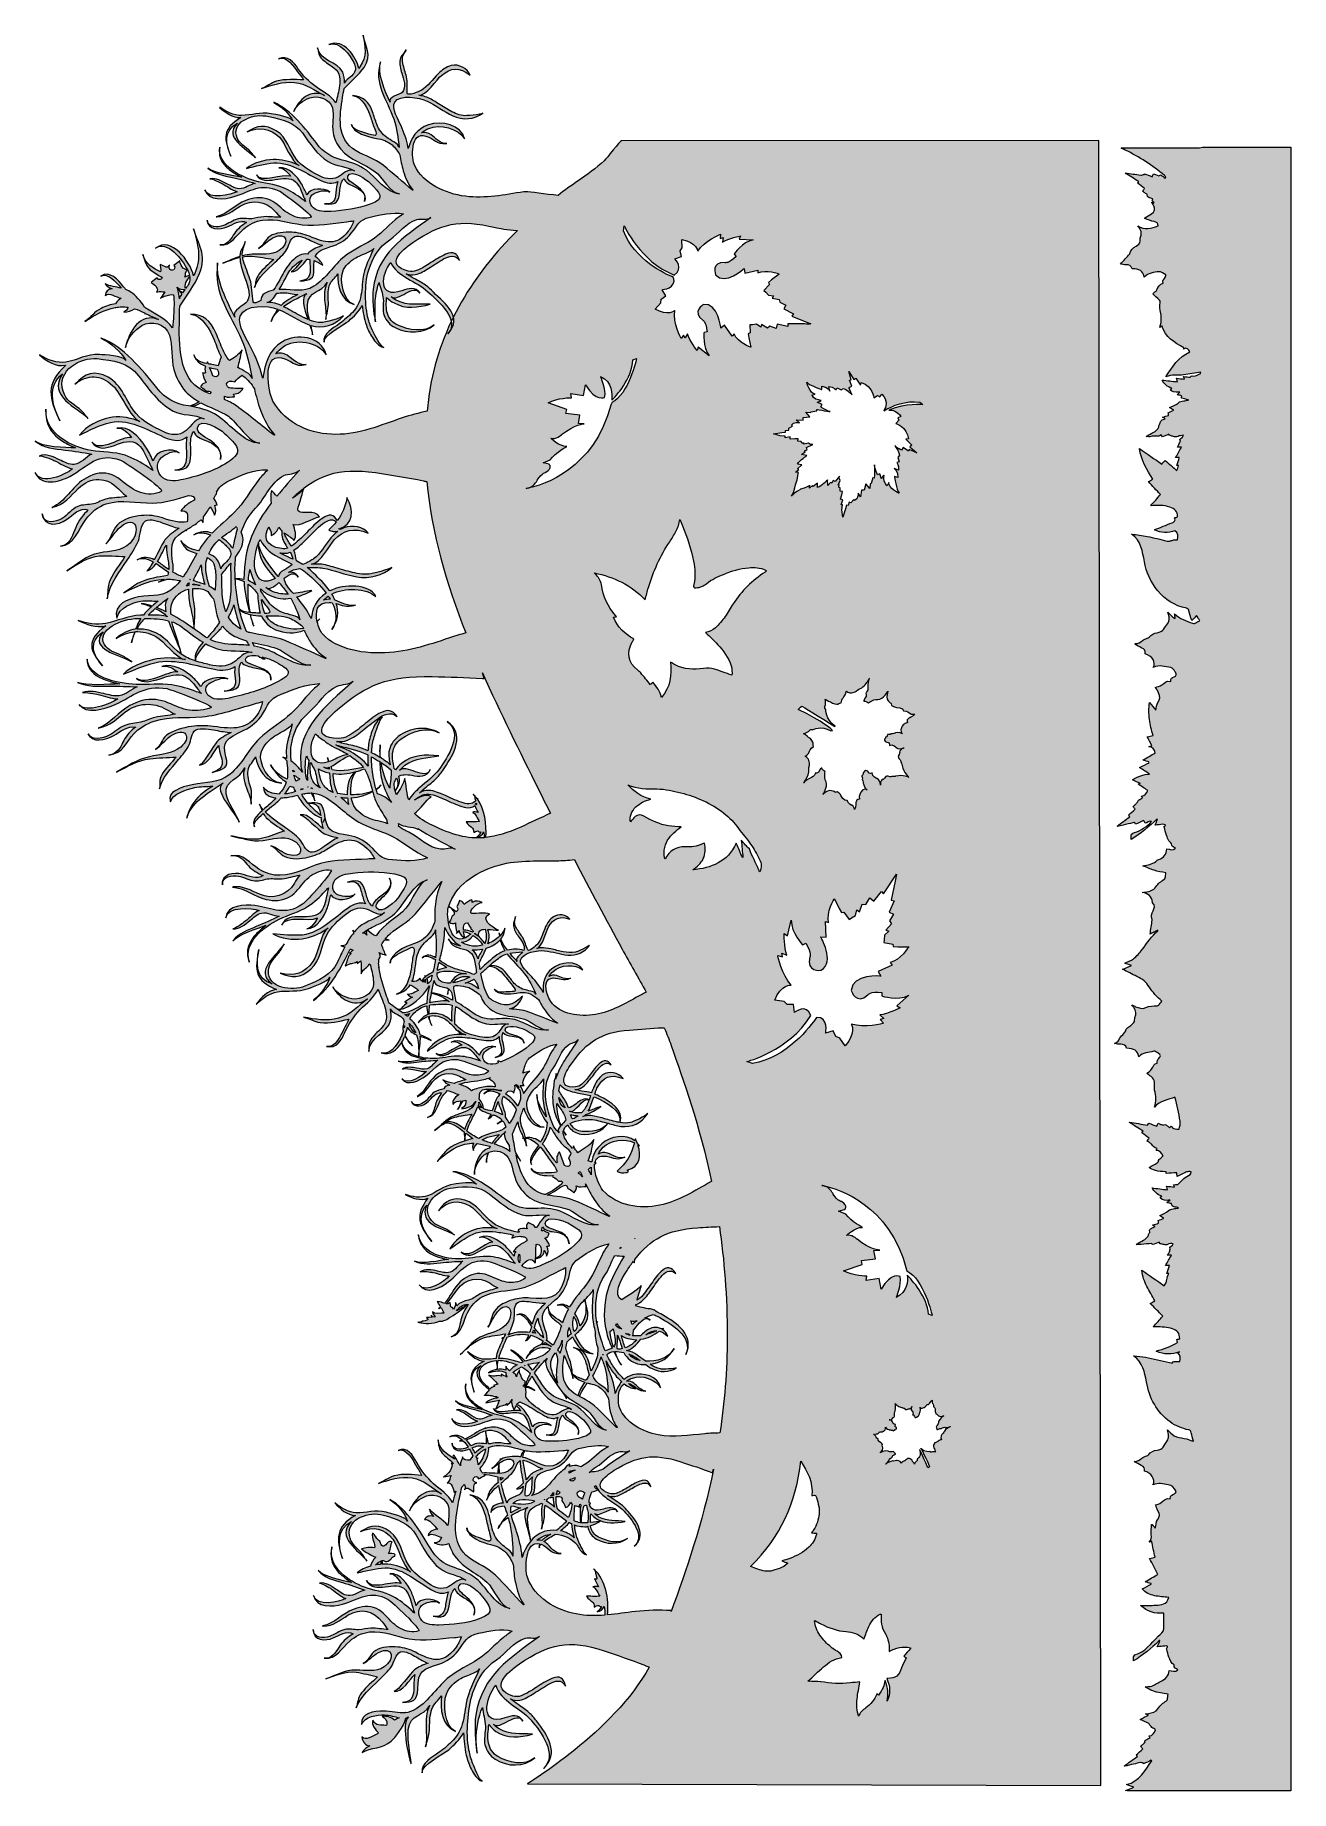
# Model space of a CAD drawing. Header units: inches. Extents: x 0 to 8.2, y -11.5 to 0.
import ezdxf

# ---------------------------------------------------------------- set-up
doc = ezdxf.new("R2010")
doc.units = ezdxf.units.IN
doc.header["$MEASUREMENT"] = 0
doc.layers.add('Leaves', color=7, linetype='Continuous')
doc.layers.add('Middle Layer', color=7, linetype='Continuous')

# ---------------------------------------------------------------- blocks, each defined once
blk = doc.blocks.new('block 2')
at = {"layer": 'Middle Layer', "lineweight": 0}
for points, knots in [([(2.411, -0.198), (2.417, -0.167), (2.437, -0.163), (2.45, -0.135), (2.433, -0.172), (2.418, -0.178), (2.429, -0.225), (2.435, -0.254), (2.445, -0.283), (2.452, -0.312), (2.461, -0.347), (2.453, -0.383), (2.457, -0.419), (2.458, -0.439), (2.538, -0.406), (2.547, -0.4), (2.594, -0.374), (2.621, -0.327), (2.659, -0.291), (2.683, -0.269), (2.709, -0.246), (2.744, -0.238), (2.794, -0.226), (2.848, -0.257), (2.866, -0.3), (2.796, -0.246), (2.742, -0.25), (2.68, -0.302), (2.651, -0.326), (2.578, -0.438), (2.532, -0.431), (2.543, -0.433), (2.554, -0.435), (2.565, -0.438), (2.591, -0.444), (2.616, -0.459), (2.639, -0.473), (2.668, -0.491), (2.697, -0.51), (2.726, -0.527), (2.755, -0.543), (2.787, -0.559), (2.821, -0.564), (2.837, -0.566), (2.937, -0.558), (2.95, -0.548), (2.894, -0.59), (2.819, -0.595), (2.754, -0.565), (2.694, -0.538), (2.645, -0.497), (2.586, -0.469), (2.539, -0.447), (2.407, -0.423), (2.376, -0.476), (2.352, -0.516), (2.401, -0.592), (2.417, -0.631), (2.436, -0.676), (2.454, -0.721), (2.462, -0.768), (2.463, -0.772), (2.463, -0.775), (2.464, -0.778), (2.482, -0.711), (2.518, -0.65), (2.595, -0.624), (2.679, -0.595), (2.812, -0.623), (2.83, -0.716), (2.792, -0.647), (2.668, -0.617), (2.597, -0.647), (2.579, -0.655), (2.564, -0.664), (2.551, -0.675), (2.571, -0.671), (2.592, -0.675), (2.612, -0.689), (2.64, -0.709), (2.673, -0.749), (2.714, -0.746), (2.641, -0.751), (2.637, -0.715), (2.579, -0.697), (2.474, -0.665), (2.484, -0.846), (2.506, -0.89), (2.563, -1.007), (2.703, -1.072), (2.836, -1.089), (2.964, -1.106), (3.09, -1.079), (3.215, -1.06), (3.22, -1.06), (3.225, -1.059), (3.23, -1.059), (3.254, -1.058), (3.359, -1.077), (3.439, -1.083), (3.481, -1.05), (3.525, -1.019), (3.569, -0.989), (3.628, -0.949), (3.685, -0.905), (3.739, -0.858), (3.754, -0.844), (3.843, -0.728), (3.852, -0.728), (3.852, -0.728), (6.959, -0.725), (6.959, -0.725), (6.959, -0.725), (6.971, -11.433), (6.971, -11.433), (6.971, -11.433), (3.239, -11.422), (3.239, -11.422), (3.239, -11.422), (3.801, -11.084), (4.032, -10.663), (4.02, -10.658), (4.009, -10.654), (3.998, -10.649), (3.912, -10.616), (3.826, -10.587), (3.739, -10.556), (3.509, -10.481), (3.379, -10.511), (3.188, -10.642), (3.106, -10.699), (2.99, -10.8), (3.144, -10.851), (3.162, -10.857), (3.181, -10.856), (3.199, -10.849), (3.234, -10.836), (3.266, -10.815), (3.297, -10.795), (3.329, -10.774), (3.362, -10.752), (3.398, -10.737), (3.452, -10.715), (3.475, -10.734), (3.487, -10.786), (3.463, -10.738), (3.419, -10.752), (3.382, -10.772), (3.347, -10.791), (3.314, -10.814), (3.28, -10.835), (3.252, -10.852), (3.221, -10.872), (3.189, -10.878), (3.166, -10.882), (3.147, -10.878), (3.129, -10.87), (3.146, -10.883), (3.163, -10.895), (3.179, -10.906), (3.203, -10.923), (3.23, -10.939), (3.251, -10.96), (3.268, -10.976), (3.284, -10.994), (3.298, -11.012), (3.369, -11.103), (3.451, -11.225), (3.344, -11.322), (3.441, -11.234), (3.325, -11.081), (3.263, -11.008), (3.226, -10.965), (3.179, -10.937), (3.134, -10.904), (3.092, -10.873), (3.046, -10.833), (3.033, -10.781), (2.963, -10.866), (2.931, -11.049), (3.093, -10.993), (3.134, -10.979), (3.187, -10.966), (3.209, -11.015), (3.175, -10.939), (3.059, -11.079), (3.018, -11.035), (3.029, -11.046), (3.041, -11.057), (3.055, -11.065), (3.126, -11.107), (3.196, -11.093), (3.272, -11.1), (3.188, -11.12), (3.11, -11.132), (3.034, -11.081), (3.017, -11.069), (3.001, -11.054), (2.988, -11.037), (2.985, -11.077), (2.977, -11.118), (2.986, -11.158), (2.994, -11.195), (3.014, -11.226), (3.047, -11.245), (3.117, -11.284), (3.218, -11.312), (3.288, -11.253), (3.215, -11.314), (3.11, -11.313), (3.03, -11.263), (2.995, -11.241), (2.974, -11.209), (2.963, -11.169), (2.954, -11.132), (2.966, -11.088), (2.966, -11.047), (2.965, -11.005), (2.951, -10.967), (2.946, -10.926), (2.92, -10.991), (2.906, -11.063), (2.906, -11.144), (2.906, -11.171), (2.909, -11.198), (2.913, -11.223), (2.901, -11.158), (2.892, -11.04), (2.903, -10.975), (2.95, -10.709), (3.12, -10.609), (3.318, -10.463), (3.292, -10.483), (3.256, -10.467), (3.227, -10.475), (3.148, -10.496), (3.103, -10.572), (3.038, -10.615), (2.959, -10.667), (2.916, -10.742), (2.885, -10.829), (2.864, -10.888), (2.855, -10.953), (2.851, -11.016), (2.846, -11.079), (2.847, -11.142), (2.859, -11.204), (2.865, -11.234), (2.873, -11.264), (2.885, -11.293), (2.891, -11.309), (2.925, -11.398), (2.945, -11.406), (2.91, -11.392), (2.891, -11.362), (2.875, -11.33), (2.86, -11.3), (2.849, -11.268), (2.841, -11.236), (2.83, -11.188), (2.825, -11.14), (2.824, -11.091), (2.801, -11.134), (2.763, -11.169), (2.727, -11.201), (2.7, -11.225), (2.546, -11.3), (2.555, -11.35), (2.544, -11.287), (2.623, -11.248), (2.666, -11.217), (2.698, -11.194), (2.728, -11.167), (2.756, -11.138), (2.84, -11.053), (2.821, -10.944), (2.857, -10.836), (2.875, -10.78), (2.904, -10.728), (2.928, -10.674), (2.919, -10.695), (2.826, -10.724), (2.805, -10.737), (2.766, -10.762), (2.729, -10.793), (2.712, -10.838), (2.689, -10.898), (2.699, -11.051), (2.772, -11.082), (2.681, -11.044), (2.671, -10.936), (2.68, -10.85), (2.66, -10.883), (2.631, -10.897), (2.618, -10.936), (2.604, -10.974), (2.603, -11.017), (2.603, -11.057), (2.603, -11.101), (2.585, -11.14), (2.577, -11.181), (2.585, -11.141), (2.581, -11.098), (2.58, -11.058), (2.578, -11.006), (2.579, -10.957), (2.605, -10.912), (2.561, -10.988), (2.477, -10.965), (2.464, -11.069), (2.454, -11.144), (2.488, -11.289), (2.483, -11.292), (2.478, -11.294), (2.409, -11.027), (2.465, -10.987), (2.463, -10.988), (2.461, -10.989), (2.459, -10.989), (2.456, -10.991), (2.452, -10.993), (2.448, -10.995), (2.439, -11.05), (2.375, -11.125), (2.353, -11.144), (2.292, -11.198), (2.225, -11.181), (2.163, -11.219), (2.176, -11.199), (2.192, -11.184), (2.213, -11.176), (2.183, -11.172), (2.167, -11.152), (2.162, -11.117), (2.188, -11.147), (2.23, -11.111), (2.264, -11.098), (2.264, -11.098), (2.265, -11.097), (2.265, -11.096), (2.267, -11.094), (2.268, -11.092), (2.27, -11.09), (2.252, -11.074), (2.222, -11.039), (2.233, -11.009), (2.252, -11.049), (2.287, -11.036), (2.317, -11.044), (2.32, -11.042), (2.323, -11.039), (2.325, -11.037), (2.326, -11.009), (2.315, -10.996), (2.293, -10.982), (2.322, -10.984), (2.352, -10.986), (2.374, -11.008), (2.385, -11.002), (2.395, -10.997), (2.406, -10.992), (2.374, -10.988), (2.342, -10.974), (2.31, -10.974), (2.261, -10.973), (2.181, -10.984), (2.159, -11.037), (2.153, -10.96), (2.242, -10.949), (2.301, -10.949), (2.355, -10.95), (2.399, -10.964), (2.444, -10.96), (2.444, -10.959), (2.444, -10.959), (2.444, -10.958), (2.445, -10.959), (2.445, -10.959), (2.445, -10.96), (2.467, -10.958), (2.49, -10.951), (2.515, -10.935), (2.6, -10.881), (2.654, -10.787), (2.732, -10.726), (2.787, -10.683), (2.855, -10.652), (2.915, -10.614), (2.98, -10.573), (3.025, -10.517), (3.084, -10.47), (3.102, -10.455), (3.122, -10.442), (3.141, -10.428), (3.067, -10.411), (2.992, -10.427), (2.92, -10.443), (2.841, -10.46), (2.836, -10.497), (2.788, -10.557), (2.755, -10.598), (2.713, -10.627), (2.663, -10.643), (2.561, -10.674), (2.528, -10.686), (2.525, -10.804), (2.523, -10.888), (2.495, -10.888), (2.426, -10.893), (2.505, -10.888), (2.499, -10.83), (2.501, -10.764), (2.501, -10.745), (2.503, -10.727), (2.507, -10.711), (2.475, -10.74), (2.424, -10.828), (2.373, -10.822), (2.394, -10.82), (2.484, -10.697), (2.502, -10.683), (2.53, -10.661), (2.561, -10.648), (2.593, -10.638), (2.566, -10.628), (2.542, -10.612), (2.515, -10.597), (2.491, -10.583), (2.442, -10.553), (2.414, -10.564), (2.382, -10.576), (2.372, -10.633), (2.354, -10.659), (2.331, -10.692), (2.302, -10.72), (2.273, -10.747), (2.217, -10.801), (2.154, -10.852), (2.124, -10.927), (2.138, -10.893), (2.132, -10.867), (2.16, -10.831), (2.19, -10.792), (2.229, -10.76), (2.264, -10.726), (2.217, -10.717), (2.171, -10.702), (2.124, -10.696), (2.056, -10.688), (1.99, -10.718), (1.927, -10.739), (1.998, -10.715), (2.048, -10.682), (2.125, -10.682), (2.186, -10.682), (2.251, -10.698), (2.306, -10.662), (2.379, -10.615), (2.369, -10.516), (2.269, -10.568), (2.233, -10.587), (2.206, -10.621), (2.17, -10.64), (2.205, -10.621), (2.218, -10.577), (2.252, -10.555), (2.292, -10.53), (2.351, -10.527), (2.396, -10.532), (2.437, -10.536), (2.475, -10.548), (2.51, -10.566), (2.611, -10.619), (2.687, -10.648), (2.769, -10.541), (2.787, -10.518), (2.8, -10.492), (2.81, -10.465), (2.795, -10.467), (2.78, -10.469), (2.765, -10.47), (2.667, -10.476), (2.567, -10.496), (2.469, -10.479), (2.378, -10.463), (2.308, -10.425), (2.212, -10.434), (2.164, -10.439), (2.119, -10.462), (2.083, -10.493), (2.031, -10.536), (1.993, -10.616), (1.917, -10.605), (1.962, -10.611), (1.989, -10.571), (2.011, -10.536), (2.031, -10.503), (2.061, -10.475), (2.093, -10.454), (2.097, -10.452), (2.101, -10.449), (2.105, -10.447), (2.065, -10.422), (2.013, -10.458), (1.975, -10.473), (1.923, -10.495), (1.847, -10.492), (1.845, -10.419), (1.846, -10.475), (1.911, -10.478), (1.951, -10.463), (1.985, -10.451), (2.015, -10.426), (2.05, -10.418), (2.08, -10.411), (2.11, -10.421), (2.14, -10.42), (2.168, -10.42), (2.194, -10.409), (2.221, -10.409), (2.259, -10.409), (2.296, -10.417), (2.333, -10.418), (2.319, -10.403), (2.307, -10.386), (2.295, -10.369), (2.241, -10.295), (2.154, -10.274), (2.071, -10.325), (2.023, -10.355), (1.971, -10.398), (1.911, -10.396), (1.909, -10.396), (1.908, -10.396), (1.906, -10.395), (1.984, -10.381), (2.038, -10.312), (2.111, -10.285), (2.158, -10.267), (2.209, -10.261), (2.256, -10.282), (2.3, -10.302), (2.329, -10.343), (2.364, -10.376), (2.395, -10.404), (2.43, -10.425), (2.472, -10.431), (2.492, -10.433), (2.513, -10.434), (2.532, -10.427), (2.55, -10.42), (2.358, -10.236), (2.334, -10.223), (2.214, -10.156), (2.15, -10.22), (2.036, -10.253), (1.973, -10.271), (1.863, -10.279), (1.847, -10.196), (1.864, -10.273), (2.017, -10.239), (2.058, -10.217), (2.019, -10.202), (1.998, -10.178), (1.963, -10.154), (1.951, -10.146), (1.899, -10.113), (1.885, -10.117), (1.925, -10.107), (1.963, -10.136), (1.994, -10.157), (2.018, -10.172), (2.043, -10.194), (2.072, -10.197), (2.112, -10.201), (2.142, -10.169), (2.181, -10.162), (2.133, -10.144), (2.084, -10.127), (2.035, -10.113), (1.975, -10.095), (1.92, -10.083), (1.877, -10.035), (1.914, -10.076), (2.037, -10.098), (2.095, -10.113), (2.082, -10.103), (2.066, -10.094), (2.054, -10.084), (2.034, -10.068), (2.014, -10.052), (1.998, -10.032), (1.963, -9.989), (1.953, -9.939), (1.966, -9.885), (1.943, -10.015), (2.076, -10.103), (2.179, -10.143), (2.24, -10.165), (2.307, -10.171), (2.364, -10.203), (2.407, -10.227), (2.446, -10.257), (2.482, -10.29), (2.49, -10.298), (2.497, -10.305), (2.504, -10.311), (2.5, -10.299), (2.497, -10.287), (2.493, -10.274), (2.483, -10.241), (2.471, -10.189), (2.447, -10.162), (2.382, -10.086), (2.241, -10.2), (2.192, -10.1), (2.226, -10.168), (2.36, -10.096), (2.417, -10.119), (2.404, -10.096), (2.376, -10.052), (2.344, -10.055), (2.411, -10.05), (2.463, -10.125), (2.486, -10.18), (2.497, -10.205), (2.505, -10.23), (2.513, -10.256), (2.514, -10.258), (2.514, -10.259), (2.514, -10.261), (2.539, -10.21), (2.633, -10.211), (2.667, -10.247), (2.645, -10.224), (2.587, -10.24), (2.563, -10.253), (2.523, -10.274), (2.524, -10.329), (2.552, -10.36), (2.578, -10.388), (2.629, -10.389), (2.663, -10.389), (2.752, -10.387), (2.841, -10.379), (2.926, -10.348), (3.038, -10.308), (2.994, -10.269), (2.937, -10.192), (2.921, -10.17), (2.818, -10.079), (2.793, -10.136), (2.771, -10.187), (2.929, -10.226), (2.891, -10.325), (2.911, -10.271), (2.871, -10.236), (2.827, -10.211), (2.8, -10.197), (2.775, -10.179), (2.767, -10.151), (2.764, -10.154), (2.762, -10.157), (2.76, -10.16), (2.743, -10.181), (2.739, -10.211), (2.735, -10.237), (2.721, -10.321), (2.711, -10.346), (2.626, -10.332), (2.672, -10.339), (2.695, -10.32), (2.703, -10.276), (2.709, -10.248), (2.712, -10.218), (2.72, -10.19), (2.721, -10.184), (2.723, -10.178), (2.726, -10.172), (2.689, -10.191), (2.65, -10.181), (2.615, -10.16), (2.569, -10.132), (2.526, -10.1), (2.48, -10.073), (2.43, -10.043), (2.373, -10.015), (2.314, -10.017), (2.251, -10.019), (2.191, -10.036), (2.131, -10.05), (2.154, -10.029), (2.184, -10.015), (2.217, -10.006), (2.224, -9.984), (2.236, -9.965), (2.252, -9.948), (2.219, -9.934), (2.189, -9.915), (2.159, -9.894), (2.187, -9.884), (2.215, -9.881), (2.244, -9.886), (2.254, -9.865), (2.222, -9.822), (2.231, -9.792), (2.244, -9.793), (2.261, -9.837), (2.278, -9.844), (2.289, -9.88), (2.305, -9.885), (2.324, -9.858), (2.336, -9.845), (2.348, -9.841), (2.359, -9.848), (2.347, -9.867), (2.349, -9.904), (2.335, -9.923), (2.371, -9.921), (2.385, -9.926), (2.377, -9.94), (2.344, -9.952), (2.373, -9.946), (2.341, -9.966), (2.331, -9.977), (2.319, -9.979), (2.306, -9.971), (2.298, -9.965), (2.288, -9.967), (2.283, -9.976), (2.268, -9.975), (2.269, -9.985), (2.251, -9.997), (2.272, -9.992), (2.263, -9.995), (2.283, -9.994), (2.284, -9.986), (2.286, -9.98), (2.288, -9.976), (2.296, -9.976), (2.3, -9.981), (2.294, -9.993), (2.3, -9.993), (2.306, -9.992), (2.311, -9.992), (2.365, -9.992), (2.416, -10.009), (2.464, -10.035), (2.469, -10.038), (2.474, -10.04), (2.479, -10.043), (2.428, -10.015), (2.402, -9.878), (2.363, -9.83), (2.305, -9.758), (2.236, -9.744), (2.154, -9.781), (2.221, -9.737), (2.277, -9.729), (2.346, -9.782), (2.415, -9.835), (2.422, -9.926), (2.465, -9.998), (2.495, -10.048), (2.549, -10.086), (2.596, -10.118), (2.64, -10.148), (2.68, -10.162), (2.727, -10.139), (2.756, -10.125), (2.804, -10.072), (2.839, -10.098), (2.789, -10.062), (2.721, -10.06), (2.671, -10.022), (2.601, -9.969), (2.558, -9.881), (2.516, -9.805), (2.473, -9.726), (2.387, -9.698), (2.303, -9.674), (2.252, -9.659), (2.202, -9.665), (2.153, -9.687), (2.105, -9.708), (2.072, -9.752), (2.081, -9.806), (2.089, -9.856), (2.12, -9.878), (2.152, -9.913), (2.17, -9.932), (2.179, -9.951), (2.195, -9.973), (2.145, -9.904), (1.987, -9.817), (2.095, -9.715), (1.997, -9.763), (2.006, -9.867), (2.035, -9.956), (1.994, -9.826), (1.989, -9.75), (2.12, -9.675), (2.064, -9.675), (2.021, -9.633), (1.985, -9.593), (1.985, -9.593), (1.985, -9.593), (1.986, -9.593), (2.023, -9.627), (2.076, -9.657), (2.124, -9.659), (2.191, -9.661), (2.249, -9.637), (2.32, -9.655), (2.345, -9.661), (2.45, -9.686), (2.459, -9.712), (2.442, -9.663), (2.393, -9.604), (2.343, -9.572), (2.343, -9.572), (2.343, -9.571), (2.343, -9.571), (2.458, -9.635), (2.542, -9.779), (2.606, -9.887), (2.644, -9.954), (2.691, -9.99), (2.764, -10.015), (2.821, -10.034), (2.874, -10.057), (2.919, -10.098), (2.976, -10.151), (3.041, -10.271), (3.124, -10.281), (3.067, -10.274), (3.017, -10.147), (2.976, -10.11), (2.94, -10.077), (2.898, -10.054), (2.858, -10.026), (2.816, -9.997), (2.784, -9.965), (2.754, -9.924), (2.751, -9.917), (2.727, -9.858), (2.727, -9.858), (2.697, -9.872), (2.663, -9.867), (2.633, -9.854), (2.658, -9.853), (2.674, -9.841), (2.681, -9.818), (2.651, -9.814), (2.624, -9.785), (2.594, -9.806), (2.594, -9.778), (2.638, -9.766), (2.656, -9.765), (2.629, -9.747), (2.603, -9.692), (2.569, -9.703), (2.583, -9.681), (2.603, -9.674), (2.628, -9.683), (2.614, -9.669), (2.605, -9.653), (2.601, -9.634), (2.635, -9.678), (2.687, -9.696), (2.721, -9.742), (2.726, -9.704), (2.732, -9.666), (2.727, -9.628), (2.717, -9.564), (2.64, -9.53), (2.583, -9.549), (2.536, -9.565), (2.491, -9.599), (2.471, -9.646), (2.506, -9.562), (2.589, -9.481), (2.681, -9.535), (2.615, -9.496), (2.571, -9.444), (2.489, -9.431), (2.412, -9.42), (2.341, -9.442), (2.27, -9.467), (2.308, -9.454), (2.333, -9.428), (2.373, -9.418), (2.433, -9.402), (2.491, -9.409), (2.551, -9.416), (2.543, -9.395), (2.527, -9.374), (2.515, -9.353), (2.498, -9.322), (2.45, -9.228), (2.397, -9.253), (2.457, -9.225), (2.496, -9.287), (2.519, -9.33), (2.548, -9.383), (2.584, -9.429), (2.629, -9.47), (2.673, -9.509), (2.724, -9.539), (2.752, -9.593), (2.758, -9.572), (2.764, -9.552), (2.769, -9.531), (2.77, -9.526), (2.772, -9.522), (2.773, -9.517), (2.769, -9.519), (2.764, -9.522), (2.76, -9.525), (2.76, -9.506), (2.746, -9.455), (2.718, -9.465), (2.737, -9.448), (2.733, -9.434), (2.742, -9.416), (2.727, -9.421), (2.711, -9.419), (2.696, -9.424), (2.718, -9.414), (2.766, -9.358), (2.743, -9.336), (2.748, -9.337), (2.754, -9.337), (2.759, -9.338), (2.758, -9.337), (2.757, -9.336), (2.757, -9.335), (2.733, -9.312), (2.706, -9.294), (2.684, -9.27), (2.663, -9.245), (2.66, -9.214), (2.658, -9.183), (2.666, -9.253), (2.721, -9.276), (2.764, -9.309), (2.753, -9.297), (2.749, -9.287), (2.762, -9.283), (2.772, -9.301), (2.782, -9.318), (2.792, -9.336), (2.796, -9.341), (2.8, -9.346), (2.803, -9.352), (2.8, -9.319), (2.813, -9.323), (2.817, -9.295), (2.821, -9.318), (2.843, -9.317), (2.864, -9.315), (2.87, -9.308), (2.876, -9.3), (2.881, -9.292), (2.882, -9.291), (2.883, -9.29), (2.884, -9.288), (2.878, -9.275), (2.871, -9.259), (2.861, -9.243), (2.858, -9.244), (2.855, -9.246), (2.852, -9.247), (2.812, -9.262), (2.751, -9.259), (2.749, -9.206), (2.751, -9.246), (2.802, -9.249), (2.833, -9.239), (2.84, -9.237), (2.847, -9.234), (2.854, -9.231), (2.844, -9.216), (2.832, -9.201), (2.82, -9.189), (2.814, -9.19), (2.807, -9.19), (2.801, -9.19), (2.8, -9.19), (2.799, -9.19), (2.797, -9.19), (2.804, -9.188), (2.81, -9.187), (2.816, -9.185), (2.792, -9.162), (2.763, -9.15), (2.735, -9.163), (2.771, -9.146), (2.805, -9.156), (2.833, -9.179), (2.876, -9.16), (2.912, -9.126), (2.956, -9.112), (2.959, -9.111), (2.962, -9.11), (2.966, -9.109), (2.965, -9.107), (2.965, -9.105), (2.965, -9.103), (2.965, -9.105), (2.966, -9.107), (2.966, -9.109), (3, -9.099), (3.037, -9.097), (3.07, -9.111), (3.105, -9.126), (3.129, -9.156), (3.156, -9.18), (3.18, -9.201), (3.208, -9.217), (3.241, -9.221), (3.257, -9.223), (3.273, -9.224), (3.288, -9.219), (3.302, -9.214), (3.15, -9.079), (3.13, -9.069), (3.036, -9.02), (2.986, -9.065), (2.897, -9.088), (2.848, -9.101), (2.762, -9.105), (2.748, -9.045), (2.763, -9.101), (2.883, -9.078), (2.915, -9.062), (2.884, -9.051), (2.867, -9.034), (2.839, -9.016), (2.83, -9.01), (2.788, -8.986), (2.778, -8.988), (2.808, -8.981), (2.839, -9.003), (2.864, -9.018), (2.882, -9.029), (2.902, -9.046), (2.925, -9.048), (2.957, -9.051), (2.98, -9.028), (3.01, -9.024), (2.972, -9.01), (2.934, -8.997), (2.895, -8.986), (2.848, -8.973), (2.805, -8.964), (2.771, -8.929), (2.8, -8.959), (2.896, -8.976), (2.942, -8.987), (2.932, -8.98), (2.919, -8.974), (2.91, -8.966), (2.894, -8.954), (2.878, -8.942), (2.865, -8.928), (2.837, -8.896), (2.829, -8.859), (2.839, -8.82), (2.821, -8.914), (2.927, -8.98), (3.009, -9.01), (3.056, -9.027), (3.109, -9.032), (3.154, -9.055), (3.188, -9.073), (3.219, -9.095), (3.248, -9.12), (3.254, -9.125), (3.26, -9.13), (3.265, -9.135), (3.262, -9.126), (3.259, -9.117), (3.256, -9.108), (3.248, -9.084), (3.238, -9.046), (3.219, -9.026), (3.167, -8.971), (3.057, -9.052), (3.018, -8.979), (3.039, -9.017), (3.104, -8.997), (3.153, -8.992), (3.148, -8.979), (3.14, -8.963), (3.137, -8.948), (3.135, -8.939), (3.136, -8.93), (3.14, -8.922), (3.129, -8.942), (3.12, -8.944), (3.107, -8.96), (3.107, -8.956), (3.106, -8.952), (3.105, -8.948), (3.078, -8.97), (3.065, -8.953), (3.031, -8.984), (3.044, -8.959), (3.049, -8.944), (3.057, -8.925), (3.027, -8.93), (2.998, -8.936), (2.969, -8.942), (2.99, -8.925), (3.018, -8.915), (3.048, -8.909), (3.044, -8.909), (3.04, -8.91), (3.035, -8.911), (3.037, -8.908), (3.038, -8.905), (3.04, -8.901), (3.006, -8.902), (3.006, -8.889), (2.96, -8.893), (2.961, -8.893), (2.961, -8.893), (2.959, -8.894), (2.973, -8.879), (2.982, -8.868), (2.99, -8.858), (2.941, -8.813), (2.87, -8.759), (2.938, -8.7), (2.861, -8.733), (2.87, -8.808), (2.893, -8.873), (2.86, -8.779), (2.855, -8.724), (2.957, -8.671), (2.913, -8.67), (2.879, -8.639), (2.85, -8.611), (2.85, -8.61), (2.851, -8.61), (2.851, -8.61), (2.88, -8.635), (2.923, -8.658), (2.96, -8.659), (2.987, -8.66), (3.011, -8.657), (3.036, -8.655), (3.036, -8.646), (3.038, -8.636), (3.041, -8.624), (3.051, -8.588), (3.068, -8.554), (3.084, -8.519), (3.08, -8.52), (3.077, -8.522), (3.073, -8.523), (3.077, -8.521), (3.081, -8.52), (3.085, -8.518), (3.089, -8.51), (3.093, -8.502), (3.096, -8.493), (3.051, -8.502), (3.005, -8.506), (2.96, -8.518), (2.898, -8.535), (2.849, -8.586), (2.801, -8.628), (2.855, -8.581), (2.888, -8.533), (2.957, -8.504), (3.011, -8.482), (3.074, -8.473), (3.11, -8.421), (3.159, -8.352), (3.114, -8.268), (3.044, -8.351), (3.019, -8.38), (3.006, -8.421), (2.982, -8.451), (3.006, -8.421), (3.002, -8.377), (3.024, -8.346), (3.05, -8.308), (3.102, -8.284), (3.144, -8.272), (3.181, -8.261), (3.219, -8.257), (3.258, -8.261), (3.366, -8.271), (3.444, -8.269), (3.479, -8.144), (3.487, -8.117), (3.488, -8.089), (3.488, -8.061), (3.476, -8.069), (3.463, -8.076), (3.45, -8.082), (3.364, -8.123), (3.283, -8.178), (3.19, -8.198), (3.103, -8.218), (3.027, -8.209), (2.945, -8.253), (2.904, -8.274), (2.872, -8.312), (2.851, -8.352), (2.821, -8.41), (2.816, -8.495), (2.744, -8.512), (2.786, -8.501), (2.796, -8.456), (2.803, -8.417), (2.809, -8.38), (2.826, -8.344), (2.847, -8.314), (2.849, -8.31), (2.852, -8.307), (2.854, -8.303), (2.852, -8.303), (2.85, -8.303), (2.848, -8.302), (2.82, -8.331), (2.782, -8.359), (2.74, -8.382), (2.719, -8.399), (2.692, -8.413), (2.667, -8.412), (2.62, -8.427), (2.573, -8.431), (2.532, -8.419), (2.541, -8.419), (2.549, -8.417), (2.556, -8.412), (2.557, -8.412), (2.59, -8.405), (2.591, -8.402), (2.594, -8.395), (2.585, -8.392), (2.582, -8.387), (2.595, -8.389), (2.607, -8.386), (2.619, -8.384), (2.618, -8.383), (2.618, -8.381), (2.617, -8.379), (2.618, -8.381), (2.619, -8.383), (2.62, -8.384), (2.627, -8.383), (2.634, -8.382), (2.641, -8.382), (2.631, -8.374), (2.624, -8.364), (2.621, -8.351), (2.632, -8.365), (2.682, -8.359), (2.695, -8.359), (2.691, -8.345), (2.684, -8.335), (2.677, -8.323), (2.672, -8.325), (2.668, -8.327), (2.664, -8.328), (2.663, -8.329), (2.661, -8.329), (2.66, -8.33), (2.665, -8.326), (2.67, -8.323), (2.674, -8.319), (2.668, -8.309), (2.66, -8.299), (2.651, -8.284), (2.674, -8.285), (2.687, -8.291), (2.699, -8.295), (2.736, -8.252), (2.76, -8.195), (2.802, -8.156), (2.837, -8.124), (2.881, -8.099), (2.93, -8.101), (2.976, -8.102), (3.017, -8.129), (3.06, -8.145), (3.097, -8.159), (3.136, -8.165), (3.175, -8.154), (3.194, -8.15), (3.212, -8.142), (3.227, -8.129), (3.24, -8.116), (3.004, -8.023), (2.978, -8.02), (2.848, -8.004), (2.813, -8.085), (2.724, -8.156), (2.675, -8.195), (2.58, -8.242), (2.535, -8.174), (2.579, -8.237), (2.703, -8.15), (2.731, -8.116), (2.691, -8.116), (2.663, -8.103), (2.624, -8.094), (2.611, -8.092), (2.552, -8.082), (2.541, -8.09), (2.573, -8.067), (2.617, -8.078), (2.653, -8.085), (2.679, -8.09), (2.709, -8.101), (2.736, -8.093), (2.773, -8.081), (2.788, -8.042), (2.82, -8.021), (2.771, -8.023), (2.722, -8.026), (2.673, -8.031), (2.613, -8.037), (2.56, -8.046), (2.505, -8.02), (2.552, -8.042), (2.669, -8.017), (2.726, -8.009), (2.711, -8.005), (2.694, -8.004), (2.679, -7.999), (2.656, -7.992), (2.632, -7.985), (2.611, -7.973), (2.564, -7.947), (2.537, -7.906), (2.53, -7.852), (2.555, -7.977), (2.705, -8.008), (2.812, -8.005), (2.874, -8.003), (2.935, -7.984), (2.998, -7.991), (3.045, -7.996), (3.09, -8.009), (3.134, -8.026), (3.144, -8.029), (3.153, -8.033), (3.161, -8.036), (3.153, -8.027), (3.146, -8.017), (3.138, -8.008), (3.117, -7.981), (3.088, -7.94), (3.057, -7.924), (2.972, -7.881), (2.887, -8.034), (2.808, -7.962), (2.863, -8.011), (2.956, -7.898), (3.015, -7.897), (2.995, -7.881), (2.955, -7.853), (2.927, -7.866), (2.985, -7.838), (3.057, -7.886), (3.098, -7.926), (3.117, -7.944), (3.133, -7.964), (3.149, -7.984), (3.15, -7.985), (3.151, -7.986), (3.152, -7.987), (3.153, -7.977), (3.157, -7.967), (3.163, -7.958), (3.158, -7.958), (3.152, -7.958), (3.146, -7.96), (3.165, -7.932), (3.176, -7.928), (3.197, -7.909), (3.19, -7.916), (3.236, -7.886), (3.235, -7.888), (3.239, -7.875), (3.231, -7.867), (3.219, -7.863), (3.214, -7.862), (3.21, -7.862), (3.205, -7.861), (3.2, -7.86), (3.195, -7.859), (3.19, -7.858), (3.171, -7.858), (3.149, -7.863), (3.137, -7.871), (3.142, -7.863), (3.146, -7.857), (3.151, -7.851), (3.119, -7.844), (3.087, -7.837), (3.054, -7.833), (2.999, -7.825), (2.939, -7.82), (2.886, -7.844), (2.832, -7.869), (2.784, -7.906), (2.735, -7.94), (2.761, -7.888), (2.823, -7.845), (2.875, -7.823), (2.923, -7.803), (2.975, -7.8), (3.026, -7.805), (3.032, -7.806), (3.037, -7.806), (3.042, -7.807), (2.988, -7.8), (2.915, -7.689), (2.864, -7.66), (2.787, -7.617), (2.72, -7.629), (2.66, -7.693), (2.704, -7.629), (2.751, -7.601), (2.831, -7.623), (2.911, -7.645), (2.951, -7.724), (3.015, -7.772), (3.059, -7.805), (3.12, -7.82), (3.173, -7.831), (3.175, -7.831), (3.177, -7.832), (3.179, -7.832), (3.182, -7.831), (3.184, -7.831), (3.187, -7.83), (3.182, -7.822), (3.18, -7.825), (3.179, -7.816), (3.197, -7.808), (3.217, -7.806), (3.237, -7.809), (3.231, -7.795), (3.233, -7.781), (3.245, -7.768), (3.263, -7.781), (3.27, -7.781), (3.282, -7.787), (3.286, -7.797), (3.291, -7.802), (3.297, -7.802), (3.297, -7.802), (3.298, -7.802), (3.298, -7.802), (3.319, -7.779), (3.342, -7.714), (3.383, -7.724), (3.325, -7.71), (3.264, -7.734), (3.206, -7.718), (3.124, -7.696), (3.055, -7.634), (2.991, -7.582), (2.924, -7.527), (2.838, -7.534), (2.755, -7.543), (2.703, -7.548), (2.661, -7.572), (2.626, -7.609), (2.59, -7.645), (2.576, -7.696), (2.604, -7.741), (2.63, -7.783), (2.664, -7.792), (2.706, -7.81), (2.728, -7.821), (2.743, -7.835), (2.765, -7.849), (2.696, -7.805), (2.525, -7.785), (2.584, -7.655), (2.514, -7.734), (2.56, -7.822), (2.617, -7.892), (2.534, -7.791), (2.503, -7.725), (2.592, -7.61), (2.542, -7.631), (2.489, -7.609), (2.443, -7.587), (2.443, -7.587), (2.443, -7.587), (2.443, -7.586), (2.488, -7.603), (2.547, -7.611), (2.59, -7.595), (2.65, -7.572), (2.694, -7.53), (2.763, -7.519), (2.787, -7.516), (2.889, -7.5), (2.907, -7.52), (2.874, -7.482), (2.809, -7.448), (2.753, -7.437), (2.753, -7.437), (2.753, -7.437), (2.753, -7.436), (2.878, -7.451), (3.005, -7.549), (3.1, -7.622), (3.158, -7.667), (3.213, -7.682), (3.286, -7.678), (3.343, -7.674), (3.399, -7.675), (3.453, -7.695), (3.524, -7.721), (3.624, -7.804), (3.702, -7.782), (3.648, -7.797), (3.558, -7.703), (3.508, -7.685), (3.424, -7.654), (3.335, -7.661), (3.256, -7.608), (3.221, -7.584), (3.192, -7.551), (3.173, -7.513), (3.146, -7.461), (3.144, -7.398), (3.115, -7.347), (3.089, -7.304), (3.033, -7.294), (2.989, -7.311), (2.978, -7.333), (2.972, -7.355), (2.972, -7.378), (2.972, -7.357), (2.976, -7.336), (2.981, -7.315), (2.973, -7.319), (2.965, -7.324), (2.958, -7.329), (2.923, -7.36), (2.895, -7.408), (2.894, -7.456), (2.895, -7.385), (2.925, -7.304), (2.991, -7.284), (2.993, -7.28), (2.995, -7.276), (2.997, -7.272), (2.968, -7.266), (2.941, -7.258), (2.912, -7.255), (2.899, -7.268), (2.889, -7.283), (2.889, -7.3), (2.879, -7.282), (2.881, -7.267), (2.89, -7.253), (2.871, -7.252), (2.853, -7.254), (2.833, -7.259), (2.76, -7.277), (2.706, -7.323), (2.651, -7.371), (2.68, -7.345), (2.693, -7.313), (2.725, -7.289), (2.773, -7.254), (2.827, -7.239), (2.883, -7.222), (2.871, -7.21), (2.855, -7.199), (2.839, -7.188), (2.835, -7.204), (2.832, -7.22), (2.832, -7.237), (2.832, -7.215), (2.825, -7.201), (2.827, -7.179), (2.8, -7.157), (2.725, -7.093), (2.687, -7.133), (2.73, -7.087), (2.788, -7.128), (2.824, -7.157), (2.826, -7.159), (2.828, -7.161), (2.831, -7.163), (2.841, -7.128), (2.861, -7.096), (2.877, -7.063), (2.84, -7.07), (2.802, -7.074), (2.766, -7.084), (2.715, -7.099), (2.674, -7.138), (2.635, -7.171), (2.68, -7.134), (2.707, -7.097), (2.763, -7.074), (2.807, -7.056), (2.859, -7.048), (2.889, -7.008), (2.894, -7.002), (2.898, -6.995), (2.9, -6.988), (2.9, -6.987), (2.9, -6.987), (2.899, -6.986), (2.879, -7.015), (2.845, -7.025), (2.811, -7.027), (2.833, -7.015), (2.842, -6.997), (2.839, -6.973), (2.833, -6.975), (2.827, -6.976), (2.821, -6.976), (2.808, -6.995), (2.799, -7.016), (2.784, -7.033), (2.798, -7.017), (2.801, -6.996), (2.807, -6.977), (2.787, -6.978), (2.767, -6.979), (2.756, -7), (2.744, -6.975), (2.779, -6.945), (2.794, -6.936), (2.772, -6.933), (2.743, -6.914), (2.719, -6.91), (2.703, -6.925), (2.689, -6.943), (2.678, -6.961), (2.653, -7.006), (2.648, -7.07), (2.589, -7.085), (2.624, -7.075), (2.632, -7.041), (2.638, -7.011), (2.644, -6.984), (2.658, -6.956), (2.675, -6.933), (2.677, -6.93), (2.679, -6.927), (2.681, -6.925), (2.645, -6.919), (2.617, -6.959), (2.595, -6.98), (2.563, -7.01), (2.506, -7.03), (2.484, -6.982), (2.501, -7.019), (2.549, -7.002), (2.574, -6.981), (2.596, -6.963), (2.61, -6.937), (2.633, -6.921), (2.652, -6.909), (2.675, -6.906), (2.695, -6.898), (2.703, -6.884), (2.716, -6.876), (2.735, -6.874), (2.716, -6.868), (2.701, -6.856), (2.689, -6.841), (2.713, -6.853), (2.737, -6.858), (2.762, -6.863), (2.787, -6.853), (2.814, -6.848), (2.839, -6.838), (2.825, -6.832), (2.811, -6.824), (2.798, -6.817), (2.737, -6.784), (2.668, -6.795), (2.622, -6.854), (2.595, -6.888), (2.57, -6.931), (2.526, -6.948), (2.525, -6.948), (2.523, -6.948), (2.522, -6.949), (2.574, -6.916), (2.594, -6.854), (2.639, -6.815), (2.669, -6.79), (2.705, -6.77), (2.745, -6.77), (2.783, -6.771), (2.816, -6.79), (2.85, -6.801), (2.88, -6.811), (2.912, -6.814), (2.944, -6.806), (2.96, -6.802), (2.975, -6.796), (2.987, -6.785), (2.998, -6.776), (2.806, -6.71), (2.784, -6.708), (2.679, -6.699), (2.649, -6.761), (2.576, -6.816), (2.535, -6.847), (2.458, -6.884), (2.422, -6.834), (2.457, -6.88), (2.559, -6.813), (2.582, -6.786), (2.549, -6.787), (2.527, -6.778), (2.495, -6.772), (2.484, -6.77), (2.436, -6.764), (2.427, -6.77), (2.454, -6.752), (2.49, -6.76), (2.518, -6.764), (2.54, -6.768), (2.565, -6.775), (2.586, -6.768), (2.617, -6.759), (2.629, -6.729), (2.656, -6.713), (2.615, -6.715), (2.575, -6.718), (2.535, -6.723), (2.487, -6.729), (2.443, -6.737), (2.398, -6.718), (2.437, -6.734), (2.533, -6.713), (2.579, -6.706), (2.567, -6.703), (2.553, -6.702), (2.541, -6.699), (2.522, -6.694), (2.503, -6.689), (2.485, -6.681), (2.449, -6.663), (2.428, -6.634), (2.421, -6.597), (2.391, -6.646), (2.346, -6.682), (2.288, -6.665), (2.358, -6.685), (2.413, -6.581), (2.431, -6.526), (2.426, -6.505), (2.428, -6.484), (2.438, -6.461), (2.436, -6.453), (2.431, -6.444), (2.422, -6.434), (2.407, -6.415), (2.353, -6.403), (2.348, -6.378), (2.353, -6.404), (2.355, -6.43), (2.349, -6.456), (2.328, -6.54), (2.211, -6.555), (2.207, -6.656), (2.207, -6.626), (2.207, -6.595), (2.227, -6.569), (2.247, -6.543), (2.273, -6.522), (2.295, -6.497), (2.313, -6.477), (2.323, -6.453), (2.322, -6.427), (2.321, -6.385), (2.305, -6.345), (2.29, -6.307), (2.282, -6.287), (2.275, -6.268), (2.267, -6.249), (2.242, -6.305), (2.193, -6.34), (2.151, -6.383), (2.108, -6.428), (2.075, -6.478), (2.051, -6.533), (2.031, -6.577), (1.996, -6.641), (1.931, -6.623), (1.989, -6.639), (2.029, -6.543), (2.044, -6.51), (2.055, -6.489), (2.07, -6.467), (2.076, -6.445), (2.014, -6.459), (1.955, -6.474), (1.891, -6.467), (1.849, -6.462), (1.821, -6.44), (1.781, -6.432), (1.857, -6.447), (1.932, -6.46), (2.01, -6.439), (2.093, -6.416), (2.134, -6.36), (2.199, -6.314), (2.108, -6.378), (2.016, -6.31), (1.972, -6.235), (1.996, -6.277), (2.047, -6.304), (2.096, -6.313), (2.157, -6.324), (2.233, -6.282), (2.237, -6.219), (2.24, -6.176), (2.226, -6.135), (2.217, -6.094), (2.217, -6.095), (2.217, -6.095), (2.217, -6.096), (2.214, -6.092), (2.212, -6.089), (2.21, -6.085), (2.195, -6.117), (2.176, -6.108), (2.157, -6.15), (2.159, -6.113), (2.156, -6.098), (2.156, -6.065), (2.145, -6.074), (2.14, -6.075), (2.131, -6.083), (2.131, -6.079), (2.131, -6.075), (2.131, -6.071), (2.1, -6.087), (2.095, -6.075), (2.056, -6.098), (2.056, -6.097), (2.056, -6.098), (2.054, -6.099), (2.071, -6.056), (2.066, -6.038), (2.092, -6.018), (2.089, -6.017), (2.085, -6.016), (2.081, -6.015), (2.092, -6.009), (2.094, -6.004), (2.106, -5.996), (2.098, -5.994), (2.092, -5.991), (2.086, -5.989), (2.031, -6.101), (1.958, -6.247), (1.847, -6.323), (1.846, -6.323), (1.846, -6.322), (1.846, -6.322), (1.894, -6.285), (1.94, -6.221), (1.953, -6.172), (1.946, -6.199), (1.84, -6.236), (1.815, -6.245), (1.744, -6.271), (1.682, -6.256), (1.612, -6.267), (1.563, -6.274), (1.511, -6.311), (1.475, -6.348), (1.475, -6.348), (1.475, -6.348), (1.474, -6.348), (1.508, -6.305), (1.548, -6.259), (1.607, -6.252), (1.465, -6.196), (1.462, -6.122), (1.492, -5.992), (1.472, -6.082), (1.471, -6.183), (1.577, -6.216), (1.457, -6.132), (1.611, -6.028), (1.656, -5.955), (1.642, -5.978), (1.634, -5.998), (1.618, -6.018), (1.587, -6.056), (1.558, -6.081), (1.554, -6.131), (1.55, -6.184), (1.588, -6.222), (1.64, -6.236), (1.692, -6.251), (1.744, -6.25), (1.796, -6.229), (1.88, -6.195), (1.966, -6.157), (2.003, -6.075), (2.018, -6.043), (2.033, -6.008), (2.05, -5.975), (2.043, -5.973), (2.036, -5.97), (2.026, -5.968), (2.041, -5.967), (2.051, -5.964), (2.058, -5.96), (2.073, -5.933), (2.09, -5.906), (2.109, -5.883), (2.107, -5.877), (2.105, -5.871), (2.102, -5.866), (2.106, -5.871), (2.11, -5.874), (2.114, -5.877), (2.123, -5.866), (2.132, -5.856), (2.143, -5.847), (2.191, -5.803), (2.261, -5.793), (2.31, -5.752), (2.275, -5.781), (2.221, -5.736), (2.19, -5.727), (2.139, -5.711), (2.099, -5.729), (2.056, -5.764), (2.011, -5.8), (1.959, -5.845), (1.933, -5.896), (1.895, -5.971), (1.896, -6.06), (1.829, -6.12), (1.763, -6.179), (1.705, -6.179), (1.631, -6.145), (1.72, -6.17), (1.79, -6.147), (1.843, -6.071), (1.878, -6.02), (1.893, -5.885), (1.942, -5.851), (1.938, -5.854), (1.933, -5.858), (1.928, -5.861), (1.881, -5.892), (1.83, -5.915), (1.774, -5.922), (1.713, -5.929), (1.633, -5.923), (1.583, -5.889), (1.646, -5.895), (1.71, -5.903), (1.775, -5.898), (1.836, -5.892), (1.892, -5.857), (1.941, -5.822), (1.986, -5.79), (2.027, -5.754), (2.072, -5.722), (2.106, -5.696), (2.146, -5.681), (2.186, -5.695), (2.183, -5.69), (2.18, -5.684), (2.177, -5.678), (2.167, -5.652), (2.161, -5.624), (2.153, -5.598), (2.14, -5.557), (2.115, -5.541), (2.068, -5.554), (2.154, -5.53), (2.167, -5.552), (2.189, -5.631), (2.196, -5.656), (2.203, -5.684), (2.222, -5.703), (2.225, -5.705), (2.227, -5.708), (2.23, -5.71), (2.235, -5.682), (2.26, -5.662), (2.286, -5.644), (2.329, -5.615), (2.368, -5.576), (2.342, -5.527), (2.391, -5.617), (2.231, -5.675), (2.258, -5.721), (2.289, -5.772), (2.387, -5.672), (2.402, -5.649), (2.454, -5.567), (2.495, -5.524), (2.375, -5.5), (2.285, -5.481), (2.193, -5.485), (2.101, -5.495), (2.065, -5.498), (2.013, -5.507), (1.989, -5.537), (1.963, -5.57), (1.967, -5.623), (2.01, -5.638), (2.036, -5.647), (2.098, -5.656), (2.118, -5.63), (2.087, -5.67), (1.989, -5.683), (1.959, -5.637), (1.959, -5.639), (1.959, -5.64), (1.958, -5.641), (1.953, -5.667), (1.947, -5.693), (1.938, -5.719), (1.918, -5.774), (1.872, -5.853), (1.803, -5.857), (1.836, -5.855), (1.861, -5.81), (1.872, -5.786), (1.815, -5.815), (1.67, -5.763), (1.641, -5.833), (1.682, -5.73), (1.839, -5.822), (1.899, -5.741), (1.921, -5.712), (1.929, -5.66), (1.936, -5.627), (1.939, -5.614), (1.941, -5.602), (1.944, -5.59), (1.937, -5.597), (1.931, -5.604), (1.923, -5.612), (1.889, -5.65), (1.852, -5.684), (1.809, -5.712), (1.753, -5.75), (1.685, -5.764), (1.624, -5.794), (1.521, -5.845), (1.392, -5.947), (1.428, -6.069), (1.409, -6.019), (1.415, -5.97), (1.447, -5.924), (1.462, -5.902), (1.481, -5.884), (1.5, -5.866), (1.512, -5.855), (1.527, -5.845), (1.54, -5.833), (1.481, -5.855), (1.357, -5.892), (1.322, -5.936), (1.363, -5.885), (1.418, -5.866), (1.478, -5.841), (1.527, -5.821), (1.576, -5.798), (1.624, -5.775), (1.583, -5.773), (1.55, -5.746), (1.508, -5.755), (1.479, -5.761), (1.455, -5.786), (1.432, -5.804), (1.402, -5.828), (1.365, -5.861), (1.323, -5.857), (1.337, -5.858), (1.389, -5.82), (1.4, -5.81), (1.434, -5.783), (1.454, -5.757), (1.493, -5.737), (1.448, -5.721), (1.287, -5.708), (1.276, -5.785), (1.285, -5.703), (1.399, -5.696), (1.466, -5.706), (1.586, -5.723), (1.659, -5.776), (1.776, -5.697), (1.8, -5.681), (1.981, -5.479), (1.962, -5.475), (1.941, -5.471), (1.92, -5.474), (1.899, -5.479), (1.857, -5.49), (1.822, -5.514), (1.793, -5.545), (1.761, -5.581), (1.734, -5.625), (1.691, -5.65), (1.644, -5.676), (1.59, -5.677), (1.54, -5.666), (1.463, -5.649), (1.4, -5.59), (1.319, -5.586), (1.321, -5.585), (1.322, -5.585), (1.324, -5.585), (1.385, -5.575), (1.443, -5.609), (1.495, -5.632), (1.585, -5.671), (1.674, -5.639), (1.723, -5.561), (1.733, -5.543), (1.744, -5.525), (1.757, -5.509), (1.719, -5.514), (1.681, -5.527), (1.643, -5.532), (1.615, -5.535), (1.587, -5.528), (1.558, -5.531), (1.527, -5.534), (1.497, -5.548), (1.466, -5.545), (1.429, -5.542), (1.395, -5.521), (1.359, -5.514), (1.316, -5.506), (1.25, -5.516), (1.254, -5.571), (1.249, -5.5), (1.327, -5.488), (1.383, -5.502), (1.423, -5.512), (1.481, -5.54), (1.519, -5.51), (1.515, -5.509), (1.511, -5.507), (1.507, -5.505), (1.471, -5.489), (1.438, -5.466), (1.414, -5.437), (1.388, -5.405), (1.357, -5.371), (1.31, -5.383), (1.388, -5.362), (1.435, -5.434), (1.492, -5.469), (1.532, -5.494), (1.581, -5.511), (1.63, -5.509), (1.731, -5.505), (1.799, -5.46), (1.892, -5.433), (1.992, -5.404), (2.096, -5.41), (2.198, -5.403), (2.214, -5.402), (2.23, -5.402), (2.246, -5.402), (2.232, -5.378), (2.217, -5.354), (2.196, -5.334), (2.101, -5.242), (2.026, -5.279), (1.927, -5.343), (1.892, -5.366), (1.853, -5.382), (1.812, -5.391), (1.766, -5.402), (1.704, -5.407), (1.661, -5.387), (1.624, -5.371), (1.607, -5.33), (1.569, -5.316), (1.607, -5.33), (1.639, -5.359), (1.678, -5.373), (1.786, -5.41), (1.787, -5.314), (1.707, -5.277), (1.647, -5.25), (1.581, -5.274), (1.519, -5.282), (1.439, -5.292), (1.384, -5.266), (1.308, -5.252), (1.375, -5.265), (1.447, -5.285), (1.516, -5.268), (1.564, -5.256), (1.61, -5.236), (1.658, -5.221), (1.619, -5.193), (1.575, -5.168), (1.54, -5.134), (1.531, -5.124), (1.524, -5.115), (1.52, -5.106), (1.482, -5.14), (1.451, -5.174), (1.463, -5.193), (1.442, -5.158), (1.476, -5.121), (1.512, -5.089), (1.507, -5.075), (1.503, -5.061), (1.495, -5.046), (1.502, -5.059), (1.511, -5.071), (1.52, -5.082), (1.532, -5.071), (1.545, -5.061), (1.555, -5.052), (1.572, -5.037), (1.587, -5.021), (1.602, -5.004), (1.559, -5), (1.521, -4.983), (1.521, -4.935), (1.539, -4.967), (1.582, -4.978), (1.623, -4.98), (1.628, -4.974), (1.633, -4.968), (1.638, -4.961), (1.654, -4.941), (1.664, -4.921), (1.67, -4.901), (1.654, -4.891), (1.638, -4.879), (1.624, -4.865), (1.602, -4.842), (1.583, -4.817), (1.567, -4.79), (1.59, -4.831), (1.629, -4.861), (1.675, -4.884), (1.682, -4.844), (1.677, -4.805), (1.673, -4.764), (1.671, -4.762), (1.67, -4.761), (1.669, -4.76), (1.666, -4.753), (1.661, -4.746), (1.653, -4.742), (1.659, -4.744), (1.665, -4.746), (1.671, -4.749), (1.67, -4.726), (1.669, -4.703), (1.671, -4.679), (1.677, -4.627), (1.697, -4.576), (1.709, -4.524), (1.705, -4.544), (1.605, -4.592), (1.584, -4.609), (1.546, -4.641), (1.512, -4.676), (1.504, -4.718), (1.493, -4.776), (1.547, -4.903), (1.641, -4.91), (1.525, -4.902), (1.483, -4.813), (1.47, -4.737), (1.456, -4.77), (1.427, -4.79), (1.421, -4.826), (1.416, -4.862), (1.426, -4.899), (1.437, -4.933), (1.449, -4.97), (1.44, -5.007), (1.442, -5.045), (1.44, -5.009), (1.423, -4.973), (1.411, -4.939), (1.395, -4.895), (1.383, -4.853), (1.4, -4.809), (1.37, -4.884), (1.266, -4.887), (1.279, -4.978), (1.289, -5.044), (1.342, -5.099), (1.363, -5.163), (1.347, -5.113), (1.188, -4.953), (1.258, -4.909), (1.256, -4.91), (1.254, -4.911), (1.252, -4.912), (1.148, -4.978), (1.042, -5.047), (1.023, -5.137), (1.029, -5.108), (1.041, -5.08), (1.056, -5.053), (1.083, -5.002), (1.135, -4.964), (1.191, -4.928), (1.152, -4.933), (1.112, -4.93), (1.074, -4.938), (1.017, -4.95), (0.928, -4.979), (0.917, -5.03), (0.888, -4.966), (0.988, -4.934), (1.057, -4.919), (1.151, -4.899), (1.228, -4.911), (1.302, -4.852), (1.386, -4.784), (1.422, -4.69), (1.496, -4.618), (1.548, -4.568), (1.619, -4.524), (1.678, -4.476), (1.743, -4.425), (1.779, -4.366), (1.834, -4.31), (1.851, -4.293), (1.871, -4.277), (1.889, -4.261), (1.799, -4.265), (1.716, -4.298), (1.637, -4.33), (1.55, -4.365), (1.554, -4.398), (1.515, -4.461), (1.487, -4.504), (1.447, -4.539), (1.393, -4.565), (1.284, -4.618), (1.248, -4.637), (1.277, -4.738), (1.298, -4.81), (1.266, -4.817), (1.187, -4.839), (1.277, -4.814), (1.254, -4.766), (1.238, -4.71), (1.233, -4.694), (1.23, -4.679), (1.231, -4.663), (1.202, -4.696), (1.166, -4.784), (1.105, -4.793), (1.129, -4.785), (1.2, -4.658), (1.217, -4.641), (1.243, -4.615), (1.276, -4.597), (1.311, -4.579), (1.276, -4.578), (1.244, -4.571), (1.209, -4.565), (1.177, -4.56), (1.112, -4.547), (1.082, -4.563), (1.048, -4.581), (1.052, -4.633), (1.038, -4.659), (1.021, -4.693), (0.995, -4.724), (0.969, -4.755), (0.919, -4.815), (0.86, -4.874), (0.845, -4.945), (0.852, -4.913), (0.838, -4.893), (0.86, -4.855), (0.884, -4.814), (0.922, -4.777), (0.953, -4.739), (0.896, -4.743), (0.838, -4.743), (0.781, -4.75), (0.701, -4.76), (0.631, -4.803), (0.564, -4.837), (0.64, -4.798), (0.69, -4.757), (0.779, -4.737), (0.85, -4.722), (0.929, -4.718), (0.983, -4.674), (1.056, -4.615), (1.017, -4.534), (0.915, -4.604), (0.879, -4.629), (0.856, -4.665), (0.819, -4.69), (0.855, -4.665), (0.858, -4.624), (0.891, -4.597), (0.93, -4.566), (0.998, -4.548), (1.053, -4.54), (1.1, -4.533), (1.148, -4.534), (1.195, -4.54), (1.326, -4.559), (1.422, -4.564), (1.488, -4.452), (1.503, -4.428), (1.51, -4.403), (1.515, -4.377), (1.498, -4.383), (1.481, -4.388), (1.464, -4.393), (1.351, -4.423), (1.241, -4.466), (1.122, -4.477), (1.012, -4.487), (0.92, -4.473), (0.811, -4.505), (0.757, -4.521), (0.711, -4.553), (0.677, -4.588), (0.63, -4.638), (0.607, -4.716), (0.515, -4.726), (0.57, -4.719), (0.59, -4.679), (0.606, -4.643), (0.621, -4.61), (0.647, -4.579), (0.679, -4.552), (0.683, -4.549), (0.686, -4.546), (0.69, -4.544), (0.637, -4.532), (0.586, -4.577), (0.547, -4.599), (0.493, -4.631), (0.403, -4.648), (0.381, -4.587), (0.398, -4.634), (0.474, -4.62), (0.517, -4.597), (0.553, -4.578), (0.58, -4.549), (0.619, -4.533), (0.651, -4.52), (0.69, -4.52), (0.724, -4.512), (0.756, -4.504), (0.783, -4.489), (0.815, -4.481), (0.859, -4.471), (0.904, -4.469), (0.947, -4.46), (0.927, -4.451), (0.908, -4.44), (0.89, -4.429), (0.806, -4.38), (0.699, -4.384), (0.617, -4.449), (0.57, -4.487), (0.521, -4.537), (0.451, -4.55), (0.449, -4.55), (0.448, -4.551), (0.446, -4.551), (0.531, -4.519), (0.576, -4.446), (0.652, -4.404), (0.702, -4.377), (0.76, -4.359), (0.82, -4.365), (0.878, -4.37), (0.923, -4.398), (0.972, -4.416), (1.016, -4.433), (1.062, -4.441), (1.112, -4.435), (1.137, -4.432), (1.161, -4.427), (1.181, -4.416), (1.2, -4.406), (0.926, -4.3), (0.894, -4.294), (0.738, -4.269), (0.68, -4.34), (0.557, -4.397), (0.489, -4.429), (0.363, -4.463), (0.321, -4.397), (0.363, -4.458), (0.531, -4.39), (0.573, -4.361), (0.523, -4.358), (0.492, -4.343), (0.445, -4.332), (0.429, -4.328), (0.359, -4.314), (0.344, -4.32), (0.387, -4.302), (0.44, -4.317), (0.482, -4.326), (0.513, -4.333), (0.549, -4.345), (0.583, -4.34), (0.631, -4.333), (0.657, -4.298), (0.7, -4.282), (0.639, -4.28), (0.578, -4.278), (0.517, -4.278), (0.443, -4.279), (0.376, -4.282), (0.312, -4.253), (0.367, -4.278), (0.515, -4.265), (0.587, -4.263), (0.568, -4.258), (0.548, -4.255), (0.531, -4.249), (0.504, -4.241), (0.476, -4.232), (0.452, -4.219), (0.399, -4.192), (0.373, -4.152), (0.374, -4.103), (0.383, -4.219), (0.562, -4.26), (0.693, -4.266), (0.77, -4.27), (0.849, -4.258), (0.924, -4.27), (0.981, -4.279), (1.035, -4.294), (1.086, -4.314), (1.097, -4.318), (1.107, -4.322), (1.117, -4.326), (1.109, -4.316), (1.102, -4.307), (1.094, -4.297), (1.073, -4.271), (1.045, -4.23), (1.01, -4.213), (0.913, -4.166), (0.78, -4.299), (0.696, -4.227), (0.755, -4.276), (0.89, -4.181), (0.963, -4.185), (0.942, -4.168), (0.897, -4.139), (0.86, -4.149), (0.937, -4.128), (1.017, -4.178), (1.06, -4.219), (1.079, -4.237), (1.096, -4.257), (1.112, -4.277), (1.113, -4.278), (1.114, -4.279), (1.115, -4.28), (1.129, -4.231), (1.24, -4.207), (1.289, -4.229), (1.257, -4.215), (1.193, -4.244), (1.169, -4.261), (1.128, -4.289), (1.145, -4.335), (1.186, -4.354), (1.224, -4.371), (1.283, -4.36), (1.323, -4.35), (1.426, -4.326), (1.527, -4.296), (1.617, -4.248), (1.736, -4.185), (1.675, -4.163), (1.587, -4.113), (1.577, -4.107), (1.546, -4.095), (1.512, -4.087), (1.52, -4.095), (1.528, -4.102), (1.533, -4.103), (1.515, -4.099), (1.5, -4.091), (1.487, -4.081), (1.447, -4.074), (1.411, -4.076), (1.404, -4.103), (1.393, -4.151), (1.587, -4.144), (1.57, -4.238), (1.579, -4.187), (1.522, -4.167), (1.464, -4.158), (1.429, -4.152), (1.395, -4.144), (1.378, -4.122), (1.376, -4.125), (1.374, -4.128), (1.372, -4.131), (1.359, -4.154), (1.363, -4.18), (1.365, -4.203), (1.372, -4.278), (1.367, -4.302), (1.265, -4.311), (1.32, -4.306), (1.341, -4.284), (1.339, -4.245), (1.338, -4.219), (1.332, -4.193), (1.334, -4.168), (1.334, -4.162), (1.335, -4.156), (1.336, -4.15), (1.299, -4.176), (1.25, -4.177), (1.203, -4.168), (1.143, -4.157), (1.084, -4.141), (1.023, -4.129), (0.957, -4.117), (0.883, -4.108), (0.814, -4.125), (0.743, -4.143), (0.677, -4.173), (0.611, -4.2), (0.652, -4.154), (0.736, -4.121), (0.805, -4.105), (0.867, -4.09), (0.932, -4.092), (0.993, -4.102), (1, -4.103), (1.007, -4.104), (1.013, -4.105), (0.947, -4.094), (0.878, -3.985), (0.82, -3.954), (0.776, -3.931), (0.732, -3.92), (0.688, -3.923), (0.677, -3.946), (0.668, -3.97), (0.663, -3.996), (0.668, -3.971), (0.675, -3.947), (0.683, -3.924), (0.643, -3.927), (0.604, -3.942), (0.563, -3.967), (0.604, -3.933), (0.643, -3.912), (0.689, -3.907), (0.692, -3.899), (0.696, -3.891), (0.699, -3.883), (0.706, -3.866), (0.715, -3.851), (0.724, -3.837), (0.719, -3.837), (0.713, -3.837), (0.708, -3.837), (0.644, -3.838), (0.587, -3.855), (0.537, -3.886), (0.486, -3.917), (0.46, -3.962), (0.486, -4.006), (0.509, -4.046), (0.551, -4.057), (0.598, -4.078), (0.624, -4.09), (0.64, -4.104), (0.664, -4.119), (0.587, -4.073), (0.38, -4.04), (0.477, -3.925), (0.376, -3.992), (0.416, -4.077), (0.473, -4.145), (0.39, -4.046), (0.364, -3.982), (0.495, -3.885), (0.429, -3.899), (0.368, -3.875), (0.315, -3.851), (0.315, -3.85), (0.316, -3.85), (0.316, -3.85), (0.369, -3.869), (0.439, -3.881), (0.495, -3.87), (0.574, -3.854), (0.635, -3.82), (0.722, -3.816), (0.726, -3.816), (0.732, -3.816), (0.74, -3.816), (0.755, -3.796), (0.773, -3.778), (0.792, -3.761), (0.77, -3.752), (0.747, -3.745), (0.725, -3.74), (0.725, -3.74), (0.726, -3.74), (0.726, -3.739), (0.75, -3.743), (0.773, -3.749), (0.797, -3.757), (0.809, -3.745), (0.823, -3.734), (0.836, -3.724), (0.799, -3.726), (0.76, -3.717), (0.723, -3.724), (0.668, -3.735), (0.581, -3.766), (0.567, -3.836), (0.544, -3.744), (0.641, -3.709), (0.709, -3.696), (0.8, -3.679), (0.873, -3.704), (0.947, -3.63), (0.959, -3.618), (0.97, -3.605), (0.981, -3.591), (0.953, -3.586), (0.925, -3.581), (0.894, -3.581), (0.879, -3.588), (0.861, -3.593), (0.838, -3.6), (0.854, -3.595), (0.866, -3.589), (0.876, -3.582), (0.869, -3.582), (0.863, -3.583), (0.856, -3.583), (0.764, -3.593), (0.688, -3.631), (0.612, -3.67), (0.653, -3.649), (0.674, -3.621), (0.717, -3.602), (0.774, -3.577), (0.834, -3.567), (0.896, -3.558), (0.899, -3.552), (0.902, -3.544), (0.903, -3.536), (0.891, -3.528), (0.877, -3.519), (0.866, -3.51), (0.856, -3.503), (0.841, -3.491), (0.823, -3.479), (0.805, -3.504), (0.785, -3.524), (0.762, -3.526), (0.771, -3.523), (0.786, -3.499), (0.804, -3.468), (0.77, -3.449), (0.731, -3.436), (0.7, -3.456), (0.739, -3.431), (0.777, -3.439), (0.811, -3.455), (0.839, -3.403), (0.869, -3.339), (0.879, -3.326), (0.906, -3.293), (0.938, -3.271), (0.972, -3.25), (0.939, -3.245), (0.909, -3.231), (0.876, -3.219), (0.845, -3.208), (0.784, -3.183), (0.754, -3.202), (0.72, -3.224), (0.721, -3.296), (0.707, -3.332), (0.688, -3.377), (0.661, -3.417), (0.634, -3.457), (0.582, -3.535), (0.522, -3.612), (0.504, -3.709), (0.512, -3.665), (0.501, -3.635), (0.524, -3.585), (0.549, -3.531), (0.587, -3.483), (0.62, -3.434), (0.565, -3.433), (0.509, -3.426), (0.455, -3.43), (0.377, -3.435), (0.308, -3.486), (0.241, -3.527), (0.316, -3.481), (0.366, -3.429), (0.453, -3.411), (0.522, -3.397), (0.599, -3.402), (0.653, -3.346), (0.726, -3.272), (0.694, -3.154), (0.592, -3.24), (0.555, -3.271), (0.531, -3.319), (0.495, -3.351), (0.531, -3.319), (0.536, -3.263), (0.569, -3.229), (0.609, -3.189), (0.675, -3.172), (0.728, -3.167), (0.774, -3.163), (0.819, -3.168), (0.864, -3.183), (0.925, -3.203), (0.978, -3.217), (1.025, -3.209), (1.031, -3.167), (1.03, -3.128), (0.983, -3.137), (1.002, -3.11), (1.014, -3.106), (1.034, -3.087), (1.027, -3.094), (1.073, -3.064), (1.073, -3.066), (1.078, -3.046), (1.058, -3.038), (1.034, -3.036), (0.957, -3.061), (0.879, -3.085), (0.798, -3.086), (0.692, -3.088), (0.605, -3.058), (0.498, -3.091), (0.446, -3.107), (0.399, -3.147), (0.365, -3.192), (0.316, -3.257), (0.29, -3.363), (0.201, -3.366), (0.254, -3.363), (0.275, -3.309), (0.293, -3.261), (0.309, -3.216), (0.337, -3.175), (0.369, -3.142), (0.372, -3.138), (0.376, -3.135), (0.38, -3.131), (0.33, -3.11), (0.278, -3.166), (0.24, -3.193), (0.185, -3.231), (0.098, -3.245), (0.081, -3.157), (0.094, -3.225), (0.168, -3.213), (0.211, -3.186), (0.246, -3.164), (0.274, -3.126), (0.313, -3.108), (0.344, -3.094), (0.381, -3.099), (0.415, -3.091), (0.446, -3.084), (0.473, -3.065), (0.504, -3.058), (0.546, -3.049), (0.59, -3.051), (0.632, -3.043), (0.613, -3.028), (0.596, -3.01), (0.578, -2.993), (0.501, -2.915), (0.399, -2.91), (0.316, -2.991), (0.268, -3.039), (0.218, -3.102), (0.15, -3.113), (0.149, -3.114), (0.147, -3.114), (0.145, -3.114), (0.229, -3.079), (0.276, -2.982), (0.352, -2.932), (0.402, -2.9), (0.459, -2.881), (0.516, -2.896), (0.57, -2.91), (0.612, -2.954), (0.658, -2.985), (0.699, -3.013), (0.743, -3.03), (0.791, -3.027), (0.815, -3.026), (0.838, -3.021), (0.858, -3.008), (0.877, -2.996), (0.621, -2.817), (0.591, -2.806), (0.442, -2.753), (0.383, -2.845), (0.261, -2.912), (0.194, -2.948), (0.072, -2.982), (0.035, -2.886), (0.072, -2.976), (0.237, -2.899), (0.279, -2.863), (0.232, -2.853), (0.202, -2.829), (0.158, -2.808), (0.143, -2.801), (0.077, -2.773), (0.062, -2.78), (0.104, -2.76), (0.154, -2.786), (0.194, -2.804), (0.223, -2.817), (0.257, -2.839), (0.29, -2.835), (0.336, -2.83), (0.363, -2.785), (0.405, -2.767), (0.347, -2.757), (0.289, -2.747), (0.23, -2.741), (0.159, -2.733), (0.095, -2.731), (0.036, -2.683), (0.086, -2.724), (0.229, -2.723), (0.298, -2.727), (0.281, -2.718), (0.262, -2.712), (0.246, -2.702), (0.22, -2.687), (0.194, -2.672), (0.171, -2.651), (0.123, -2.607), (0.101, -2.548), (0.104, -2.48), (0.105, -2.643), (0.274, -2.72), (0.4, -2.744), (0.473, -2.758), (0.55, -2.75), (0.621, -2.775), (0.675, -2.794), (0.725, -2.822), (0.773, -2.854), (0.784, -2.861), (0.793, -2.868), (0.802, -2.874), (0.795, -2.86), (0.789, -2.846), (0.782, -2.832), (0.764, -2.793), (0.739, -2.733), (0.707, -2.706), (0.617, -2.629), (0.481, -2.8), (0.405, -2.689), (0.458, -2.764), (0.594, -2.647), (0.663, -2.66), (0.644, -2.635), (0.603, -2.589), (0.567, -2.599), (0.642, -2.579), (0.716, -2.658), (0.754, -2.719), (0.772, -2.746), (0.787, -2.776), (0.801, -2.806), (0.802, -2.807), (0.803, -2.809), (0.803, -2.81), (0.82, -2.743), (0.927, -2.723), (0.973, -2.759), (0.943, -2.735), (0.881, -2.769), (0.857, -2.79), (0.816, -2.825), (0.828, -2.891), (0.867, -2.922), (0.902, -2.95), (0.96, -2.941), (0.999, -2.932), (1.099, -2.909), (1.198, -2.879), (1.287, -2.822), (1.404, -2.748), (1.347, -2.71), (1.266, -2.63), (1.243, -2.607), (1.108, -2.521), (1.092, -2.595), (1.078, -2.662), (1.265, -2.673), (1.242, -2.802), (1.254, -2.732), (1.201, -2.699), (1.146, -2.679), (1.113, -2.667), (1.08, -2.652), (1.065, -2.62), (1.063, -2.623), (1.061, -2.627), (1.059, -2.631), (1.045, -2.662), (1.047, -2.699), (1.048, -2.732), (1.05, -2.837), (1.044, -2.869), (0.945, -2.871), (0.998, -2.87), (1.02, -2.841), (1.02, -2.786), (1.021, -2.75), (1.017, -2.714), (1.02, -2.678), (1.021, -2.67), (1.022, -2.662), (1.023, -2.654), (0.986, -2.686), (0.94, -2.682), (0.895, -2.665), (0.838, -2.642), (0.782, -2.612), (0.725, -2.59), (0.662, -2.565), (0.592, -2.544), (0.525, -2.561), (0.455, -2.578), (0.39, -2.612), (0.325, -2.643), (0.368, -2.583), (0.45, -2.546), (0.517, -2.531), (0.578, -2.518), (0.639, -2.527), (0.698, -2.548), (0.704, -2.55), (0.711, -2.552), (0.717, -2.555), (0.654, -2.531), (0.595, -2.372), (0.541, -2.322), (0.46, -2.248), (0.38, -2.246), (0.294, -2.311), (0.36, -2.241), (0.422, -2.219), (0.511, -2.267), (0.6, -2.316), (0.628, -2.425), (0.692, -2.503), (0.736, -2.556), (0.805, -2.591), (0.865, -2.619), (0.921, -2.645), (0.969, -2.652), (1.018, -2.614), (1.048, -2.59), (1.09, -2.515), (1.136, -2.538), (1.071, -2.506), (0.994, -2.52), (0.93, -2.485), (0.839, -2.436), (0.772, -2.34), (0.709, -2.257), (0.643, -2.171), (0.541, -2.157), (0.44, -2.146), (0.379, -2.14), (0.324, -2.159), (0.273, -2.196), (0.223, -2.233), (0.195, -2.294), (0.217, -2.358), (0.237, -2.417), (0.276, -2.437), (0.321, -2.471), (0.345, -2.49), (0.359, -2.512), (0.381, -2.535), (0.31, -2.462), (0.114, -2.393), (0.213, -2.244), (0.113, -2.325), (0.146, -2.448), (0.197, -2.55), (0.123, -2.403), (0.102, -2.311), (0.234, -2.189), (0.17, -2.202), (0.112, -2.161), (0.063, -2.122), (0.064, -2.121), (0.064, -2.121), (0.064, -2.121), (0.113, -2.153), (0.181, -2.178), (0.235, -2.169), (0.311, -2.156), (0.372, -2.114), (0.455, -2.119), (0.484, -2.121), (0.609, -2.127), (0.625, -2.157), (0.595, -2.101), (0.526, -2.041), (0.463, -2.013), (0.463, -2.013), (0.464, -2.012), (0.464, -2.012), (0.607, -2.063), (0.733, -2.219), (0.827, -2.336), (0.885, -2.408), (0.946, -2.441), (1.033, -2.454), (1.101, -2.465), (1.166, -2.48), (1.226, -2.52), (1.302, -2.571), (1.4, -2.701), (1.497, -2.695), (1.43, -2.699), (1.347, -2.557), (1.293, -2.521), (1.235, -2.483), (1.172, -2.464), (1.113, -2.433), (1.09, -2.447), (1.066, -2.458), (1.046, -2.453), (1.058, -2.45), (1.08, -2.44), (1.103, -2.427), (1.071, -2.409), (1.041, -2.388), (1.015, -2.359), (0.979, -2.319), (0.952, -2.271), (0.938, -2.217), (0.919, -2.144), (0.932, -2.065), (0.909, -1.993), (0.884, -1.917), (0.791, -1.894), (0.73, -1.93), (0.681, -1.96), (0.636, -2.013), (0.624, -2.073), (0.646, -1.964), (0.722, -1.847), (0.838, -1.89), (0.808, -1.879), (0.78, -1.864), (0.753, -1.851), (0.752, -1.853), (0.751, -1.855), (0.75, -1.857), (0.749, -1.854), (0.748, -1.851), (0.746, -1.848), (0.726, -1.837), (0.705, -1.828), (0.683, -1.821), (0.663, -1.836), (0.638, -1.843), (0.612, -1.844), (0.627, -1.836), (0.636, -1.825), (0.639, -1.811), (0.626, -1.809), (0.613, -1.808), (0.598, -1.809), (0.585, -1.809), (0.572, -1.811), (0.559, -1.813), (0.559, -1.814), (0.558, -1.816), (0.557, -1.817), (0.556, -1.816), (0.556, -1.815), (0.556, -1.814), (0.485, -1.827), (0.422, -1.864), (0.359, -1.903), (0.399, -1.878), (0.421, -1.841), (0.464, -1.819), (0.495, -1.803), (0.527, -1.794), (0.559, -1.788), (0.568, -1.772), (0.585, -1.758), (0.595, -1.753), (0.563, -1.748), (0.517, -1.71), (0.491, -1.735), (0.494, -1.708), (0.509, -1.694), (0.536, -1.691), (0.517, -1.685), (0.502, -1.674), (0.49, -1.658), (0.524, -1.676), (0.56, -1.678), (0.595, -1.687), (0.563, -1.646), (0.507, -1.583), (0.462, -1.609), (0.522, -1.57), (0.577, -1.633), (0.611, -1.678), (0.616, -1.684), (0.62, -1.69), (0.625, -1.695), (0.638, -1.7), (0.651, -1.707), (0.664, -1.717), (0.681, -1.729), (0.726, -1.772), (0.746, -1.81), (0.752, -1.815), (0.759, -1.819), (0.766, -1.824), (0.823, -1.861), (0.887, -1.886), (0.93, -1.945), (0.933, -1.918), (0.935, -1.892), (0.936, -1.865), (0.939, -1.821), (0.942, -1.774), (0.936, -1.73), (0.918, -1.725), (0.89, -1.739), (0.874, -1.74), (0.867, -1.744), (0.861, -1.747), (0.854, -1.751), (0.864, -1.739), (0.869, -1.724), (0.88, -1.712), (0.861, -1.713), (0.85, -1.703), (0.825, -1.714), (0.847, -1.692), (0.807, -1.658), (0.79, -1.65), (0.804, -1.641), (0.821, -1.626), (0.829, -1.62), (0.841, -1.641), (0.859, -1.631), (0.863, -1.618), (0.837, -1.602), (0.809, -1.588), (0.785, -1.567), (0.756, -1.543), (0.746, -1.506), (0.737, -1.468), (0.757, -1.536), (0.805, -1.558), (0.852, -1.581), (0.856, -1.565), (0.848, -1.538), (0.848, -1.532), (0.857, -1.535), (0.901, -1.566), (0.908, -1.539), (0.898, -1.592), (0.965, -1.571), (0.938, -1.539), (0.948, -1.531), (0.963, -1.522), (0.976, -1.51), (0.979, -1.528), (0.999, -1.575), (1.025, -1.563), (1.024, -1.562), (1.024, -1.562), (1.023, -1.561), (0.996, -1.505), (0.893, -1.37), (0.819, -1.427), (0.922, -1.348), (1.041, -1.51), (1.067, -1.606), (1.069, -1.601), (1.072, -1.596), (1.074, -1.591), (1.119, -1.488), (1.094, -1.406), (1.067, -1.3), (1.094, -1.406), (1.157, -1.463), (1.105, -1.591), (1.074, -1.669), (1.02, -1.734), (0.978, -1.805), (0.977, -1.805), (0.977, -1.806), (0.976, -1.807), (0.976, -1.834), (0.975, -1.861), (0.975, -1.887), (0.971, -2.053), (0.966, -2.272), (1.129, -2.356), (1.144, -2.363), (1.158, -2.369), (1.173, -2.375), (1.183, -2.362), (1.18, -2.354), (1.151, -2.358), (1.137, -2.346), (1.139, -2.342), (1.112, -2.33), (1.123, -2.307), (1.13, -2.307), (1.149, -2.301), (1.133, -2.283), (1.131, -2.261), (1.125, -2.238), (1.138, -2.242), (1.131, -2.239), (1.144, -2.239), (1.139, -2.221), (1.139, -2.207), (1.144, -2.194), (1.108, -2.18), (1.078, -2.157), (1.068, -2.122), (1.08, -2.159), (1.117, -2.171), (1.151, -2.178), (1.153, -2.174), (1.156, -2.171), (1.158, -2.167), (1.158, -2.168), (1.16, -2.172), (1.163, -2.18), (1.171, -2.181), (1.178, -2.182), (1.185, -2.184), (1.201, -2.187), (1.214, -2.19), (1.226, -2.192), (1.233, -2.177), (1.237, -2.158), (1.247, -2.136), (1.246, -2.134), (1.245, -2.132), (1.244, -2.129), (1.227, -2.095), (1.214, -2.059), (1.2, -2.023), (1.175, -1.962), (1.123, -1.86), (1.047, -1.857), (1.13, -1.857), (1.175, -1.895), (1.214, -1.983), (1.229, -2.019), (1.242, -2.055), (1.258, -2.091), (1.27, -2.118), (1.284, -2.14), (1.301, -2.159), (1.33, -2.14), (1.357, -2.125), (1.382, -2.088), (1.371, -2.141), (1.366, -2.168), (1.354, -2.204), (1.382, -2.22), (1.442, -2.243), (1.448, -2.276), (1.432, -2.19), (1.413, -2.102), (1.379, -2.021), (1.307, -1.853), (1.193, -1.727), (1.223, -1.522), (1.208, -1.626), (1.287, -1.781), (1.335, -1.876), (1.312, -1.83), (1.4, -1.799), (1.416, -1.773), (1.446, -1.723), (1.411, -1.65), (1.393, -1.6), (1.381, -1.566), (1.369, -1.525), (1.368, -1.487), (1.33, -1.496), (1.292, -1.511), (1.256, -1.524), (1.297, -1.51), (1.331, -1.492), (1.368, -1.481), (1.368, -1.479), (1.368, -1.478), (1.368, -1.477), (1.37, -1.433), (1.393, -1.424), (1.403, -1.383), (1.393, -1.425), (1.381, -1.441), (1.384, -1.476), (1.404, -1.471), (1.424, -1.467), (1.448, -1.466), (1.508, -1.464), (1.573, -1.475), (1.624, -1.442), (1.694, -1.397), (1.677, -1.31), (1.582, -1.36), (1.548, -1.378), (1.523, -1.409), (1.489, -1.428), (1.522, -1.409), (1.532, -1.37), (1.564, -1.349), (1.601, -1.325), (1.66, -1.321), (1.705, -1.323), (1.745, -1.325), (1.783, -1.334), (1.82, -1.349), (1.923, -1.392), (1.999, -1.415), (2.073, -1.317), (2.09, -1.296), (2.1, -1.273), (2.109, -1.248), (2.094, -1.251), (2.079, -1.253), (2.064, -1.255), (1.968, -1.264), (1.871, -1.285), (1.773, -1.274), (1.682, -1.263), (1.611, -1.232), (1.516, -1.244), (1.47, -1.25), (1.426, -1.273), (1.393, -1.301), (1.345, -1.341), (1.313, -1.413), (1.237, -1.406), (1.282, -1.41), (1.305, -1.374), (1.325, -1.342), (1.343, -1.312), (1.371, -1.286), (1.401, -1.266), (1.404, -1.264), (1.408, -1.262), (1.411, -1.259), (1.371, -1.239), (1.321, -1.273), (1.286, -1.288), (1.236, -1.309), (1.16, -1.309), (1.154, -1.245), (1.159, -1.294), (1.223, -1.294), (1.262, -1.28), (1.294, -1.268), (1.322, -1.244), (1.356, -1.236), (1.385, -1.229), (1.416, -1.237), (1.445, -1.235), (1.472, -1.233), (1.497, -1.223), (1.524, -1.222), (1.561, -1.22), (1.598, -1.226), (1.635, -1.225), (1.62, -1.212), (1.607, -1.198), (1.594, -1.184), (1.536, -1.12), (1.448, -1.105), (1.37, -1.153), (1.324, -1.182), (1.276, -1.221), (1.217, -1.222), (1.216, -1.222), (1.214, -1.222), (1.213, -1.222), (1.288, -1.206), (1.337, -1.143), (1.407, -1.116), (1.452, -1.099), (1.502, -1.091), (1.55, -1.108), (1.595, -1.124), (1.626, -1.159), (1.663, -1.187), (1.695, -1.211), (1.731, -1.228), (1.772, -1.231), (1.793, -1.233), (1.813, -1.232), (1.831, -1.225), (1.849, -1.219), (1.647, -1.064), (1.622, -1.053), (1.5, -0.999), (1.441, -1.057), (1.331, -1.091), (1.27, -1.11), (1.162, -1.12), (1.14, -1.048), (1.163, -1.116), (1.311, -1.08), (1.351, -1.059), (1.311, -1.047), (1.288, -1.026), (1.252, -1.006), (1.24, -1), (1.186, -0.973), (1.173, -0.976), (1.211, -0.967), (1.251, -0.991), (1.283, -1.007), (1.307, -1.02), (1.334, -1.039), (1.362, -1.04), (1.403, -1.042), (1.43, -1.012), (1.467, -1.005), (1.419, -0.991), (1.37, -0.978), (1.32, -0.967), (1.26, -0.954), (1.205, -0.945), (1.159, -0.905), (1.199, -0.939), (1.321, -0.954), (1.38, -0.965), (1.366, -0.957), (1.35, -0.95), (1.337, -0.941), (1.316, -0.928), (1.296, -0.914), (1.278, -0.897), (1.241, -0.861), (1.228, -0.817), (1.237, -0.769), (1.223, -0.884), (1.36, -0.957), (1.465, -0.988), (1.526, -1.006), (1.592, -1.008), (1.651, -1.034), (1.695, -1.053), (1.736, -1.079), (1.774, -1.107), (1.782, -1.113), (1.789, -1.119), (1.796, -1.124), (1.792, -1.114), (1.788, -1.103), (1.783, -1.092), (1.771, -1.063), (1.756, -1.018), (1.73, -0.995), (1.661, -0.931), (1.529, -1.036), (1.475, -0.95), (1.513, -1.009), (1.64, -0.94), (1.698, -0.958), (1.684, -0.938), (1.653, -0.901), (1.621, -0.904), (1.687, -0.898), (1.743, -0.962), (1.77, -1.009), (1.782, -1.03), (1.792, -1.053), (1.802, -1.076), (1.802, -1.077), (1.803, -1.078), (1.803, -1.079), (1.824, -1.034), (1.917, -1.031), (1.953, -1.062), (1.93, -1.042), (1.873, -1.059), (1.851, -1.071), (1.812, -1.091), (1.817, -1.139), (1.847, -1.165), (1.875, -1.189), (1.925, -1.189), (1.959, -1.187), (2.047, -1.182), (2.134, -1.171), (2.215, -1.141), (2.323, -1.101), (2.277, -1.068), (2.216, -1.003), (2.198, -0.984), (2.09, -0.908), (2.07, -0.959), (2.051, -1.004), (2.21, -1.033), (2.179, -1.122), (2.196, -1.074), (2.153, -1.044), (2.108, -1.024), (2.081, -1.012), (2.055, -0.998), (2.045, -0.973), (2.043, -0.975), (2.041, -0.978), (2.039, -0.981), (2.024, -1.001), (2.022, -1.027), (2.019, -1.05), (2.011, -1.125), (2.003, -1.147), (1.918, -1.138), (1.964, -1.143), (1.985, -1.125), (1.991, -1.086), (1.994, -1.061), (1.995, -1.035), (2.001, -1.009), (2.002, -1.004), (2.004, -0.998), (2.006, -0.993), (1.971, -1.011), (1.932, -1.004), (1.895, -0.986), (1.848, -0.964), (1.804, -0.937), (1.757, -0.915), (1.705, -0.89), (1.648, -0.868), (1.589, -0.872), (1.528, -0.876), (1.469, -0.893), (1.411, -0.908), (1.453, -0.87), (1.526, -0.853), (1.585, -0.85), (1.638, -0.848), (1.69, -0.861), (1.738, -0.882), (1.743, -0.884), (1.748, -0.886), (1.753, -0.889), (1.702, -0.865), (1.666, -0.746), (1.625, -0.705), (1.563, -0.644), (1.494, -0.634), (1.415, -0.67), (1.478, -0.628), (1.533, -0.619), (1.605, -0.663), (1.676, -0.707), (1.69, -0.788), (1.737, -0.849), (1.77, -0.892), (1.826, -0.924), (1.874, -0.95), (1.92, -0.975), (1.96, -0.985), (2.005, -0.964), (2.033, -0.95), (2.076, -0.902), (2.113, -0.923), (2.061, -0.893), (1.994, -0.895), (1.942, -0.863), (1.869, -0.818), (1.821, -0.743), (1.775, -0.677), (1.727, -0.609), (1.64, -0.588), (1.556, -0.57), (1.504, -0.558), (1.455, -0.565), (1.408, -0.586), (1.362, -0.607), (1.332, -0.647), (1.345, -0.694), (1.357, -0.738), (1.388, -0.757), (1.423, -0.786), (1.442, -0.802), (1.452, -0.819), (1.469, -0.838), (1.415, -0.778), (1.254, -0.708), (1.353, -0.614), (1.259, -0.66), (1.276, -0.751), (1.31, -0.828), (1.261, -0.716), (1.251, -0.649), (1.375, -0.577), (1.319, -0.579), (1.274, -0.544), (1.236, -0.511), (1.236, -0.51), (1.237, -0.51), (1.237, -0.51), (1.276, -0.538), (1.331, -0.564), (1.378, -0.563), (1.444, -0.562), (1.5, -0.539), (1.571, -0.552), (1.596, -0.556), (1.701, -0.574), (1.712, -0.597), (1.692, -0.555), (1.639, -0.504), (1.588, -0.478), (1.588, -0.477), (1.588, -0.477), (1.588, -0.477), (1.706, -0.529), (1.798, -0.653), (1.868, -0.746), (1.911, -0.803), (1.96, -0.834), (2.033, -0.853), (2.09, -0.867), (2.144, -0.885), (2.191, -0.92), (2.252, -0.965), (2.323, -1.068), (2.407, -1.074), (2.349, -1.07), (2.291, -0.96), (2.248, -0.929), (2.176, -0.876), (2.086, -0.854), (2.026, -0.783), (1.999, -0.751), (1.981, -0.714), (1.974, -0.675), (1.965, -0.621), (1.983, -0.566), (1.97, -0.513), (1.957, -0.456), (1.879, -0.429), (1.823, -0.448), (1.778, -0.464), (1.736, -0.496), (1.719, -0.538), (1.749, -0.463), (1.824, -0.388), (1.919, -0.432), (1.851, -0.401), (1.804, -0.356), (1.722, -0.348), (1.646, -0.341), (1.578, -0.364), (1.509, -0.388), (1.546, -0.375), (1.568, -0.351), (1.607, -0.34), (1.665, -0.325), (1.723, -0.329), (1.783, -0.332), (1.774, -0.314), (1.756, -0.296), (1.743, -0.278), (1.724, -0.251), (1.67, -0.17), (1.62, -0.194), (1.677, -0.167), (1.72, -0.22), (1.746, -0.257), (1.778, -0.303), (1.816, -0.343), (1.864, -0.377), (1.91, -0.41), (1.962, -0.434), (1.993, -0.481), (1.998, -0.462), (2.002, -0.444), (2.006, -0.425), (2.014, -0.389), (2.022, -0.35), (2.017, -0.312), (2.013, -0.288), (2, -0.268), (1.98, -0.253), (1.956, -0.233), (1.928, -0.219), (1.905, -0.198), (1.882, -0.177), (1.877, -0.15), (1.873, -0.122), (1.892, -0.213), (2.004, -0.209), (2.037, -0.282), (2.047, -0.304), (2.05, -0.328), (2.049, -0.352), (2.049, -0.336), (2.1, -0.307), (2.109, -0.29), (2.126, -0.262), (2.121, -0.249), (2.109, -0.219), (2.091, -0.177), (2.015, -0.07), (1.947, -0.102), (2.042, -0.058), (2.128, -0.185), (2.142, -0.257), (2.144, -0.253), (2.147, -0.25), (2.149, -0.246), (2.197, -0.178), (2.184, -0.118), (2.17, -0.04), (2.184, -0.118), (2.232, -0.165), (2.176, -0.25), (2.141, -0.301), (2.09, -0.342), (2.047, -0.387), (2.046, -0.387), (2.046, -0.388), (2.046, -0.388), (2.043, -0.408), (2.039, -0.427), (2.036, -0.445), (2.018, -0.562), (1.992, -0.716), (2.124, -0.793), (2.185, -0.829), (2.243, -0.842), (2.3, -0.887), (2.366, -0.939), (2.428, -0.995), (2.492, -1.049), (2.493, -1.051), (2.496, -1.049), (2.494, -1.047), (2.463, -1.012), (2.444, -0.967), (2.431, -0.924), (2.421, -0.89), (2.415, -0.855), (2.41, -0.82), (2.396, -0.797), (2.38, -0.774), (2.358, -0.755), (2.328, -0.729), (2.296, -0.718), (2.256, -0.712), (2.204, -0.703), (2.106, -0.678), (2.094, -0.621), (2.103, -0.658), (2.155, -0.668), (2.188, -0.678), (2.246, -0.695), (2.271, -0.71), (2.244, -0.646), (2.233, -0.62), (2.225, -0.593), (2.216, -0.566), (2.2, -0.52), (2.166, -0.442), (2.101, -0.432), (2.172, -0.441), (2.207, -0.473), (2.231, -0.539), (2.241, -0.566), (2.249, -0.593), (2.259, -0.62), (2.273, -0.657), (2.293, -0.682), (2.325, -0.707), (2.344, -0.722), (2.402, -0.746), (2.404, -0.772), (2.398, -0.709), (2.39, -0.645), (2.369, -0.584), (2.323, -0.457), (2.238, -0.356), (2.283, -0.214), (2.26, -0.286), (2.313, -0.404), (2.345, -0.477), (2.33, -0.442), (2.408, -0.429), (2.424, -0.413), (2.455, -0.381), (2.432, -0.325), (2.421, -0.288), (2.413, -0.26), (2.406, -0.226), (2.411, -0.198)], [0, 0, 0, 0, 1, 1, 1, 2, 2, 2, 3, 3, 3, 4, 4, 4, 5, 5, 5, 6, 6, 6, 7, 7, 7, 8, 8, 8, 9, 9, 9, 10, 10, 10, 11, 11, 11, 12, 12, 12, 13, 13, 13, 14, 14, 14, 15, 15, 15, 16, 16, 16, 17, 17, 17, 18, 18, 18, 19, 19, 19, 20, 20, 20, 21, 21, 21, 22, 22, 22, 23, 23, 23, 24, 24, 24, 25, 25, 25, 26, 26, 26, 27, 27, 27, 28, 28, 28, 29, 29, 29, 30, 30, 30, 31, 31, 31, 32, 32, 32, 33, 33, 33, 34, 34, 34, 35, 35, 35, 36, 36, 36, 37, 37, 37, 38, 38, 38, 39, 39, 39, 40, 40, 40, 41, 41, 41, 42, 42, 42, 43, 43, 43, 44, 44, 44, 45, 45, 45, 46, 46, 46, 47, 47, 47, 48, 48, 48, 49, 49, 49, 50, 50, 50, 51, 51, 51, 52, 52, 52, 53, 53, 53, 54, 54, 54, 55, 55, 55, 56, 56, 56, 57, 57, 57, 58, 58, 58, 59, 59, 59, 60, 60, 60, 61, 61, 61, 62, 62, 62, 63, 63, 63, 64, 64, 64, 65, 65, 65, 66, 66, 66, 67, 67, 67, 68, 68, 68, 69, 69, 69, 70, 70, 70, 71, 71, 71, 72, 72, 72, 73, 73, 73, 74, 74, 74, 75, 75, 75, 76, 76, 76, 77, 77, 77, 78, 78, 78, 79, 79, 79, 80, 80, 80, 81, 81, 81, 82, 82, 82, 83, 83, 83, 84, 84, 84, 85, 85, 85, 86, 86, 86, 87, 87, 87, 88, 88, 88, 89, 89, 89, 90, 90, 90, 91, 91, 91, 92, 92, 92, 93, 93, 93, 94, 94, 94, 95, 95, 95, 96, 96, 96, 97, 97, 97, 98, 98, 98, 99, 99, 99, 100, 100, 100, 101, 101, 101, 102, 102, 102, 103, 103, 103, 104, 104, 104, 105, 105, 105, 106, 106, 106, 107, 107, 107, 108, 108, 108, 109, 109, 109, 110, 110, 110, 111, 111, 111, 112, 112, 112, 113, 113, 113, 114, 114, 114, 115, 115, 115, 116, 116, 116, 117, 117, 117, 118, 118, 118, 119, 119, 119, 120, 120, 120, 121, 121, 121, 122, 122, 122, 123, 123, 123, 124, 124, 124, 125, 125, 125, 126, 126, 126, 127, 127, 127, 128, 128, 128, 129, 129, 129, 130, 130, 130, 131, 131, 131, 132, 132, 132, 133, 133, 133, 134, 134, 134, 135, 135, 135, 136, 136, 136, 137, 137, 137, 138, 138, 138, 139, 139, 139, 140, 140, 140, 141, 141, 141, 142, 142, 142, 143, 143, 143, 144, 144, 144, 145, 145, 145, 146, 146, 146, 147, 147, 147, 148, 148, 148, 149, 149, 149, 150, 150, 150, 151, 151, 151, 152, 152, 152, 153, 153, 153, 154, 154, 154, 155, 155, 155, 156, 156, 156, 157, 157, 157, 158, 158, 158, 159, 159, 159, 160, 160, 160, 161, 161, 161, 162, 162, 162, 163, 163, 163, 164, 164, 164, 165, 165, 165, 166, 166, 166, 167, 167, 167, 168, 168, 168, 169, 169, 169, 170, 170, 170, 171, 171, 171, 172, 172, 172, 173, 173, 173, 174, 174, 174, 175, 175, 175, 176, 176, 176, 177, 177, 177, 178, 178, 178, 179, 179, 179, 180, 180, 180, 181, 181, 181, 182, 182, 182, 183, 183, 183, 184, 184, 184, 185, 185, 185, 186, 186, 186, 187, 187, 187, 188, 188, 188, 189, 189, 189, 190, 190, 190, 191, 191, 191, 192, 192, 192, 193, 193, 193, 194, 194, 194, 195, 195, 195, 196, 196, 196, 197, 197, 197, 198, 198, 198, 199, 199, 199, 200, 200, 200, 201, 201, 201, 202, 202, 202, 203, 203, 203, 204, 204, 204, 205, 205, 205, 206, 206, 206, 207, 207, 207, 208, 208, 208, 209, 209, 209, 210, 210, 210, 211, 211, 211, 212, 212, 212, 213, 213, 213, 214, 214, 214, 215, 215, 215, 216, 216, 216, 217, 217, 217, 218, 218, 218, 219, 219, 219, 220, 220, 220, 221, 221, 221, 222, 222, 222, 223, 223, 223, 224, 224, 224, 225, 225, 225, 226, 226, 226, 227, 227, 227, 228, 228, 228, 229, 229, 229, 230, 230, 230, 231, 231, 231, 232, 232, 232, 233, 233, 233, 234, 234, 234, 235, 235, 235, 236, 236, 236, 237, 237, 237, 238, 238, 238, 239, 239, 239, 240, 240, 240, 241, 241, 241, 242, 242, 242, 243, 243, 243, 244, 244, 244, 245, 245, 245, 246, 246, 246, 247, 247, 247, 248, 248, 248, 249, 249, 249, 250, 250, 250, 251, 251, 251, 252, 252, 252, 253, 253, 253, 254, 254, 254, 255, 255, 255, 256, 256, 256, 257, 257, 257, 258, 258, 258, 259, 259, 259, 260, 260, 260, 261, 261, 261, 262, 262, 262, 263, 263, 263, 264, 264, 264, 265, 265, 265, 266, 266, 266, 267, 267, 267, 268, 268, 268, 269, 269, 269, 270, 270, 270, 271, 271, 271, 272, 272, 272, 273, 273, 273, 274, 274, 274, 275, 275, 275, 276, 276, 276, 277, 277, 277, 278, 278, 278, 279, 279, 279, 280, 280, 280, 281, 281, 281, 282, 282, 282, 283, 283, 283, 284, 284, 284, 285, 285, 285, 286, 286, 286, 287, 287, 287, 288, 288, 288, 289, 289, 289, 290, 290, 290, 291, 291, 291, 292, 292, 292, 293, 293, 293, 294, 294, 294, 295, 295, 295, 296, 296, 296, 297, 297, 297, 298, 298, 298, 299, 299, 299, 300, 300, 300, 301, 301, 301, 302, 302, 302, 303, 303, 303, 304, 304, 304, 305, 305, 305, 306, 306, 306, 307, 307, 307, 308, 308, 308, 309, 309, 309, 310, 310, 310, 311, 311, 311, 312, 312, 312, 313, 313, 313, 314, 314, 314, 315, 315, 315, 316, 316, 316, 317, 317, 317, 318, 318, 318, 319, 319, 319, 320, 320, 320, 321, 321, 321, 322, 322, 322, 323, 323, 323, 324, 324, 324, 325, 325, 325, 326, 326, 326, 327, 327, 327, 328, 328, 328, 329, 329, 329, 330, 330, 330, 331, 331, 331, 332, 332, 332, 333, 333, 333, 334, 334, 334, 335, 335, 335, 336, 336, 336, 337, 337, 337, 338, 338, 338, 339, 339, 339, 340, 340, 340, 341, 341, 341, 342, 342, 342, 343, 343, 343, 344, 344, 344, 345, 345, 345, 346, 346, 346, 347, 347, 347, 348, 348, 348, 349, 349, 349, 350, 350, 350, 351, 351, 351, 352, 352, 352, 353, 353, 353, 354, 354, 354, 355, 355, 355, 356, 356, 356, 357, 357, 357, 358, 358, 358, 359, 359, 359, 360, 360, 360, 361, 361, 361, 362, 362, 362, 363, 363, 363, 364, 364, 364, 365, 365, 365, 366, 366, 366, 367, 367, 367, 368, 368, 368, 369, 369, 369, 370, 370, 370, 371, 371, 371, 372, 372, 372, 373, 373, 373, 374, 374, 374, 375, 375, 375, 376, 376, 376, 377, 377, 377, 378, 378, 378, 379, 379, 379, 380, 380, 380, 381, 381, 381, 382, 382, 382, 383, 383, 383, 384, 384, 384, 385, 385, 385, 386, 386, 386, 387, 387, 387, 388, 388, 388, 389, 389, 389, 390, 390, 390, 391, 391, 391, 392, 392, 392, 393, 393, 393, 394, 394, 394, 395, 395, 395, 396, 396, 396, 397, 397, 397, 398, 398, 398, 399, 399, 399, 400, 400, 400, 401, 401, 401, 402, 402, 402, 403, 403, 403, 404, 404, 404, 405, 405, 405, 406, 406, 406, 407, 407, 407, 408, 408, 408, 409, 409, 409, 410, 410, 410, 411, 411, 411, 412, 412, 412, 413, 413, 413, 414, 414, 414, 415, 415, 415, 416, 416, 416, 417, 417, 417, 418, 418, 418, 419, 419, 419, 420, 420, 420, 421, 421, 421, 422, 422, 422, 423, 423, 423, 424, 424, 424, 425, 425, 425, 426, 426, 426, 427, 427, 427, 428, 428, 428, 429, 429, 429, 430, 430, 430, 431, 431, 431, 432, 432, 432, 433, 433, 433, 434, 434, 434, 435, 435, 435, 436, 436, 436, 437, 437, 437, 438, 438, 438, 439, 439, 439, 440, 440, 440, 441, 441, 441, 442, 442, 442, 443, 443, 443, 444, 444, 444, 445, 445, 445, 446, 446, 446, 447, 447, 447, 448, 448, 448, 449, 449, 449, 450, 450, 450, 451, 451, 451, 452, 452, 452, 453, 453, 453, 454, 454, 454, 455, 455, 455, 456, 456, 456, 457, 457, 457, 458, 458, 458, 459, 459, 459, 460, 460, 460, 461, 461, 461, 462, 462, 462, 463, 463, 463, 464, 464, 464, 465, 465, 465, 466, 466, 466, 467, 467, 467, 468, 468, 468, 469, 469, 469, 470, 470, 470, 471, 471, 471, 472, 472, 472, 473, 473, 473, 474, 474, 474, 475, 475, 475, 476, 476, 476, 477, 477, 477, 478, 478, 478, 479, 479, 479, 480, 480, 480, 481, 481, 481, 482, 482, 482, 483, 483, 483, 484, 484, 484, 485, 485, 485, 486, 486, 486, 487, 487, 487, 488, 488, 488, 489, 489, 489, 490, 490, 490, 491, 491, 491, 492, 492, 492, 493, 493, 493, 494, 494, 494, 495, 495, 495, 496, 496, 496, 497, 497, 497, 498, 498, 498, 499, 499, 499, 500, 500, 500, 501, 501, 501, 502, 502, 502, 503, 503, 503, 504, 504, 504, 505, 505, 505, 506, 506, 506, 507, 507, 507, 508, 508, 508, 509, 509, 509, 510, 510, 510, 511, 511, 511, 512, 512, 512, 513, 513, 513, 514, 514, 514, 515, 515, 515, 516, 516, 516, 517, 517, 517, 518, 518, 518, 519, 519, 519, 520, 520, 520, 521, 521, 521, 522, 522, 522, 523, 523, 523, 524, 524, 524, 525, 525, 525, 526, 526, 526, 527, 527, 527, 528, 528, 528, 529, 529, 529, 530, 530, 530, 531, 531, 531, 532, 532, 532, 533, 533, 533, 534, 534, 534, 535, 535, 535, 536, 536, 536, 537, 537, 537, 538, 538, 538, 539, 539, 539, 540, 540, 540, 541, 541, 541, 542, 542, 542, 543, 543, 543, 544, 544, 544, 545, 545, 545, 546, 546, 546, 547, 547, 547, 548, 548, 548, 549, 549, 549, 550, 550, 550, 551, 551, 551, 552, 552, 552, 553, 553, 553, 554, 554, 554, 555, 555, 555, 556, 556, 556, 557, 557, 557, 558, 558, 558, 559, 559, 559, 560, 560, 560, 561, 561, 561, 562, 562, 562, 563, 563, 563, 564, 564, 564, 565, 565, 565, 566, 566, 566, 567, 567, 567, 568, 568, 568, 569, 569, 569, 570, 570, 570, 571, 571, 571, 572, 572, 572, 573, 573, 573, 574, 574, 574, 575, 575, 575, 576, 576, 576, 577, 577, 577, 578, 578, 578, 579, 579, 579, 580, 580, 580, 581, 581, 581, 582, 582, 582, 583, 583, 583, 584, 584, 584, 585, 585, 585, 586, 586, 586, 587, 587, 587, 588, 588, 588, 589, 589, 589, 590, 590, 590, 591, 591, 591, 592, 592, 592, 593, 593, 593, 594, 594, 594, 595, 595, 595, 596, 596, 596, 597, 597, 597, 598, 598, 598, 599, 599, 599, 600, 600, 600, 601, 601, 601, 602, 602, 602, 603, 603, 603, 604, 604, 604, 605, 605, 605, 606, 606, 606, 607, 607, 607, 608, 608, 608, 609, 609, 609, 610, 610, 610, 611, 611, 611, 612, 612, 612, 613, 613, 613, 614, 614, 614, 615, 615, 615, 616, 616, 616, 617, 617, 617, 618, 618, 618, 619, 619, 619, 620, 620, 620, 621, 621, 621, 622, 622, 622, 623, 623, 623, 624, 624, 624, 625, 625, 625, 626, 626, 626, 627, 627, 627, 628, 628, 628, 629, 629, 629, 630, 630, 630, 631, 631, 631, 632, 632, 632, 633, 633, 633, 634, 634, 634, 635, 635, 635, 636, 636, 636, 637, 637, 637, 638, 638, 638, 639, 639, 639, 640, 640, 640, 641, 641, 641, 642, 642, 642, 643, 643, 643, 644, 644, 644, 645, 645, 645, 646, 646, 646, 647, 647, 647, 648, 648, 648, 649, 649, 649, 650, 650, 650, 651, 651, 651, 652, 652, 652, 653, 653, 653, 654, 654, 654, 655, 655, 655, 656, 656, 656, 657, 657, 657, 658, 658, 658, 659, 659, 659, 660, 660, 660, 661, 661, 661, 662, 662, 662, 663, 663, 663, 664, 664, 664, 665, 665, 665, 666, 666, 666, 667, 667, 667, 668, 668, 668, 669, 669, 669, 670, 670, 670, 671, 671, 671, 672, 672, 672, 673, 673, 673, 674, 674, 674, 675, 675, 675, 676, 676, 676, 677, 677, 677, 678, 678, 678, 679, 679, 679, 680, 680, 680, 681, 681, 681, 682, 682, 682, 683, 683, 683, 684, 684, 684, 685, 685, 685, 686, 686, 686, 687, 687, 687, 688, 688, 688, 689, 689, 689, 690, 690, 690, 691, 691, 691, 692, 692, 692, 693, 693, 693, 694, 694, 694, 695, 695, 695, 696, 696, 696, 697, 697, 697, 698, 698, 698, 699, 699, 699, 700, 700, 700, 701, 701, 701, 702, 702, 702, 703, 703, 703, 704, 704, 704, 705, 705, 705, 706, 706, 706, 707, 707, 707, 708, 708, 708, 709, 709, 709, 710, 710, 710, 711, 711, 711, 712, 712, 712, 713, 713, 713, 714, 714, 714, 715, 715, 715, 716, 716, 716, 717, 717, 717, 718, 718, 718, 719, 719, 719, 720, 720, 720, 721, 721, 721, 722, 722, 722, 723, 723, 723, 724, 724, 724, 725, 725, 725, 726, 726, 726, 727, 727, 727, 728, 728, 728, 729, 729, 729, 730, 730, 730, 731, 731, 731, 732, 732, 732, 733, 733, 733, 734, 734, 734, 735, 735, 735, 736, 736, 736, 737, 737, 737, 738, 738, 738, 739, 739, 739, 740, 740, 740, 741, 741, 741, 742, 742, 742, 743, 743, 743, 744, 744, 744, 745, 745, 745, 746, 746, 746, 747, 747, 747, 748, 748, 748, 749, 749, 749, 750, 750, 750, 751, 751, 751, 752, 752, 752, 753, 753, 753, 754, 754, 754, 755, 755, 755, 756, 756, 756, 757, 757, 757, 758, 758, 758, 759, 759, 759, 760, 760, 760, 761, 761, 761, 762, 762, 762, 763, 763, 763, 764, 764, 764, 765, 765, 765, 766, 766, 766, 767, 767, 767, 768, 768, 768, 769, 769, 769, 770, 770, 770, 771, 771, 771, 772, 772, 772, 773, 773, 773, 774, 774, 774, 775, 775, 775, 776, 776, 776, 777, 777, 777, 778, 778, 778, 779, 779, 779, 780, 780, 780, 781, 781, 781, 782, 782, 782, 783, 783, 783, 784, 784, 784, 785, 785, 785, 786, 786, 786, 787, 787, 787, 788, 788, 788, 789, 789, 789, 790, 790, 790, 791, 791, 791, 792, 792, 792, 793, 793, 793, 794, 794, 794, 795, 795, 795, 796, 796, 796, 797, 797, 797, 798, 798, 798, 799, 799, 799, 800, 800, 800, 801, 801, 801, 802, 802, 802, 803, 803, 803, 804, 804, 804, 805, 805, 805, 806, 806, 806, 807, 807, 807, 808, 808, 808, 809, 809, 809, 810, 810, 810, 811, 811, 811, 812, 812, 812, 813, 813, 813, 814, 814, 814, 815, 815, 815, 816, 816, 816, 817, 817, 817, 818, 818, 818, 819, 819, 819, 820, 820, 820, 821, 821, 821, 822, 822, 822, 823, 823, 823, 824, 824, 824, 825, 825, 825, 826, 826, 826, 827, 827, 827, 828, 828, 828, 829, 829, 829, 830, 830, 830, 831, 831, 831, 832, 832, 832, 833, 833, 833, 834, 834, 834, 835, 835, 835, 836, 836, 836, 837, 837, 837, 838, 838, 838, 839, 839, 839, 840, 840, 840, 841, 841, 841, 842, 842, 842, 843, 843, 843, 844, 844, 844, 845, 845, 845, 846, 846, 846, 847, 847, 847, 848, 848, 848, 849, 849, 849, 850, 850, 850, 851, 851, 851, 852, 852, 852, 853, 853, 853, 854, 854, 854, 855, 855, 855, 856, 856, 856, 857, 857, 857, 858, 858, 858, 859, 859, 859, 860, 860, 860, 861, 861, 861, 862, 862, 862, 863, 863, 863, 864, 864, 864, 865, 865, 865, 866, 866, 866, 867, 867, 867, 868, 868, 868, 869, 869, 869, 870, 870, 870, 871, 871, 871, 872, 872, 872, 873, 873, 873, 874, 874, 874, 875, 875, 875, 876, 876, 876, 877, 877, 877, 878, 878, 878, 879, 879, 879, 880, 880, 880, 881, 881, 881, 882, 882, 882, 883, 883, 883, 884, 884, 884, 885, 885, 885, 886, 886, 886, 887, 887, 887, 888, 888, 888, 889, 889, 889, 890, 890, 890, 891, 891, 891, 892, 892, 892, 893, 893, 893, 894, 894, 894, 895, 895, 895, 896, 896, 896, 897, 897, 897, 898, 898, 898, 899, 899, 899, 900, 900, 900, 901, 901, 901, 902, 902, 902, 903, 903, 903, 904, 904, 904, 905, 905, 905, 906, 906, 906, 907, 907, 907, 908, 908, 908, 909, 909, 909, 910, 910, 910, 911, 911, 911, 912, 912, 912, 913, 913, 913, 914, 914, 914, 915, 915, 915, 916, 916, 916, 917, 917, 917, 918, 918, 918, 919, 919, 919, 920, 920, 920, 921, 921, 921, 922, 922, 922, 923, 923, 923, 924, 924, 924, 925, 925, 925, 926, 926, 926, 927, 927, 927, 928, 928, 928, 929, 929, 929, 930, 930, 930, 931, 931, 931, 932, 932, 932, 933, 933, 933, 934, 934, 934, 935, 935, 935, 936, 936, 936, 937, 937, 937, 938, 938, 938, 939, 939, 939, 940, 940, 940, 941, 941, 941, 942, 942, 942, 943, 943, 943, 944, 944, 944, 945, 945, 945, 946, 946, 946, 947, 947, 947, 948, 948, 948, 949, 949, 949, 950, 950, 950, 951, 951, 951, 952, 952, 952, 953, 953, 953, 954, 954, 954, 955, 955, 955, 956, 956, 956, 957, 957, 957, 958, 958, 958, 959, 959, 959, 960, 960, 960, 961, 961, 961, 962, 962, 962, 963, 963, 963, 964, 964, 964, 965, 965, 965, 966, 966, 966, 967, 967, 967, 968, 968, 968, 969, 969, 969, 970, 970, 970, 971, 971, 971, 972, 972, 972, 973, 973, 973, 974, 974, 974, 975, 975, 975, 976, 976, 976, 977, 977, 977, 978, 978, 978, 979, 979, 979, 980, 980, 980, 981, 981, 981, 982, 982, 982, 983, 983, 983, 984, 984, 984, 985, 985, 985, 986, 986, 986, 987, 987, 987, 988, 988, 988, 989, 989, 989, 990, 990, 990, 991, 991, 991, 992, 992, 992, 993, 993, 993, 994, 994, 994, 995, 995, 995, 996, 996, 996, 997, 997, 997, 998, 998, 998, 999, 999, 999, 1000, 1000, 1000, 1001, 1001, 1001, 1002, 1002, 1002, 1003, 1003, 1003, 1004, 1004, 1004, 1005, 1005, 1005, 1006, 1006, 1006, 1007, 1007, 1007, 1008, 1008, 1008, 1009, 1009, 1009, 1010, 1010, 1010, 1011, 1011, 1011, 1012, 1012, 1012, 1013, 1013, 1013, 1014, 1014, 1014, 1015, 1015, 1015, 1016, 1016, 1016, 1017, 1017, 1017, 1018, 1018, 1018, 1019, 1019, 1019, 1020, 1020, 1020, 1021, 1021, 1021, 1022, 1022, 1022, 1023, 1023, 1023, 1024, 1024, 1024, 1025, 1025, 1025, 1026, 1026, 1026, 1027, 1027, 1027, 1028, 1028, 1028, 1029, 1029, 1029, 1030, 1030, 1030, 1031, 1031, 1031, 1032, 1032, 1032, 1033, 1033, 1033, 1034, 1034, 1034, 1035, 1035, 1035, 1036, 1036, 1036, 1037, 1037, 1037, 1038, 1038, 1038, 1039, 1039, 1039, 1040, 1040, 1040, 1041, 1041, 1041, 1042, 1042, 1042, 1043, 1043, 1043, 1044, 1044, 1044, 1045, 1045, 1045, 1046, 1046, 1046, 1047, 1047, 1047, 1048, 1048, 1048, 1049, 1049, 1049, 1050, 1050, 1050, 1051, 1051, 1051, 1052, 1052, 1052, 1053, 1053, 1053, 1054, 1054, 1054, 1055, 1055, 1055, 1056, 1056, 1056, 1057, 1057, 1057, 1058, 1058, 1058, 1059, 1059, 1059, 1060, 1060, 1060, 1061, 1061, 1061, 1062, 1062, 1062, 1063, 1063, 1063, 1064, 1064, 1064, 1065, 1065, 1065, 1066, 1066, 1066, 1067, 1067, 1067, 1068, 1068, 1068, 1069, 1069, 1069, 1070, 1070, 1070, 1071, 1071, 1071, 1072, 1072, 1072, 1073, 1073, 1073, 1074, 1074, 1074, 1075, 1075, 1075, 1076, 1076, 1076, 1077, 1077, 1077, 1078, 1078, 1078, 1079, 1079, 1079, 1080, 1080, 1080, 1081, 1081, 1081, 1082, 1082, 1082, 1083, 1083, 1083, 1084, 1084, 1084, 1085, 1085, 1085, 1086, 1086, 1086, 1087, 1087, 1087, 1088, 1088, 1088, 1089, 1089, 1089, 1090, 1090, 1090, 1091, 1091, 1091, 1092, 1092, 1092, 1093, 1093, 1093, 1094, 1094, 1094, 1095, 1095, 1095, 1096, 1096, 1096, 1097, 1097, 1097, 1098, 1098, 1098, 1099, 1099, 1099, 1100, 1100, 1100, 1101, 1101, 1101, 1102, 1102, 1102, 1103, 1103, 1103, 1104, 1104, 1104, 1105, 1105, 1105, 1106, 1106, 1106, 1107, 1107, 1107, 1108, 1108, 1108, 1109, 1109, 1109, 1110, 1110, 1110, 1111, 1111, 1111, 1112, 1112, 1112, 1113, 1113, 1113, 1114, 1114, 1114, 1115, 1115, 1115, 1116, 1116, 1116, 1117, 1117, 1117, 1118, 1118, 1118, 1119, 1119, 1119, 1120, 1120, 1120, 1121, 1121, 1121, 1122, 1122, 1122, 1123, 1123, 1123, 1124, 1124, 1124, 1125, 1125, 1125, 1126, 1126, 1126, 1127, 1127, 1127, 1128, 1128, 1128, 1129, 1129, 1129, 1130, 1130, 1130, 1131, 1131, 1131, 1132, 1132, 1132, 1133, 1133, 1133, 1134, 1134, 1134, 1135, 1135, 1135, 1136, 1136, 1136, 1137, 1137, 1137, 1138, 1138, 1138, 1139, 1139, 1139, 1140, 1140, 1140, 1141, 1141, 1141, 1142, 1142, 1142, 1143, 1143, 1143, 1144, 1144, 1144, 1145, 1145, 1145, 1146, 1146, 1146, 1147, 1147, 1147, 1148, 1148, 1148, 1149, 1149, 1149, 1150, 1150, 1150, 1151, 1151, 1151, 1152, 1152, 1152, 1153, 1153, 1153, 1154, 1154, 1154, 1155, 1155, 1155, 1156, 1156, 1156, 1157, 1157, 1157, 1158, 1158, 1158, 1159, 1159, 1159, 1160, 1160, 1160, 1161, 1161, 1161, 1162, 1162, 1162, 1163, 1163, 1163, 1164, 1164, 1164, 1165, 1165, 1165, 1166, 1166, 1166, 1167, 1167, 1167, 1168, 1168, 1168, 1169, 1169, 1169, 1170, 1170, 1170, 1171, 1171, 1171, 1172, 1172, 1172, 1173, 1173, 1173, 1174, 1174, 1174, 1175, 1175, 1175, 1176, 1176, 1176, 1177, 1177, 1177, 1178, 1178, 1178, 1179, 1179, 1179, 1180, 1180, 1180, 1181, 1181, 1181, 1182, 1182, 1182, 1183, 1183, 1183, 1184, 1184, 1184, 1185, 1185, 1185, 1186, 1186, 1186, 1187, 1187, 1187, 1188, 1188, 1188, 1189, 1189, 1189, 1190, 1190, 1190, 1191, 1191, 1191, 1192, 1192, 1192, 1193, 1193, 1193, 1194, 1194, 1194, 1195, 1195, 1195, 1196, 1196, 1196, 1197, 1197, 1197, 1198, 1198, 1198, 1199, 1199, 1199, 1200, 1200, 1200, 1201, 1201, 1201, 1202, 1202, 1202, 1203, 1203, 1203, 1204, 1204, 1204, 1205, 1205, 1205, 1206, 1206, 1206, 1207, 1207, 1207, 1208, 1208, 1208, 1209, 1209, 1209, 1210, 1210, 1210, 1211, 1211, 1211, 1212, 1212, 1212, 1213, 1213, 1213, 1214, 1214, 1214, 1215, 1215, 1215, 1216, 1216, 1216, 1217, 1217, 1217, 1218, 1218, 1218, 1219, 1219, 1219, 1220, 1220, 1220, 1221, 1221, 1221, 1222, 1222, 1222, 1223, 1223, 1223, 1224, 1224, 1224, 1225, 1225, 1225, 1226, 1226, 1226, 1227, 1227, 1227, 1228, 1228, 1228, 1229, 1229, 1229, 1230, 1230, 1230, 1231, 1231, 1231, 1232, 1232, 1232, 1233, 1233, 1233, 1234, 1234, 1234, 1235, 1235, 1235, 1236, 1236, 1236, 1237, 1237, 1237, 1238, 1238, 1238, 1239, 1239, 1239, 1240, 1240, 1240, 1241, 1241, 1241, 1242, 1242, 1242, 1243, 1243, 1243, 1244, 1244, 1244, 1245, 1245, 1245, 1246, 1246, 1246, 1247, 1247, 1247, 1248, 1248, 1248, 1249, 1249, 1249, 1250, 1250, 1250, 1251, 1251, 1251, 1252, 1252, 1252, 1253, 1253, 1253, 1254, 1254, 1254, 1255, 1255, 1255, 1256, 1256, 1256, 1257, 1257, 1257, 1258, 1258, 1258, 1259, 1259, 1259, 1260, 1260, 1260, 1261, 1261, 1261, 1262, 1262, 1262, 1263, 1263, 1263, 1264, 1264, 1264, 1265, 1265, 1265, 1266, 1266, 1266, 1267, 1267, 1267, 1268, 1268, 1268, 1269, 1269, 1269, 1270, 1270, 1270, 1271, 1271, 1271, 1272, 1272, 1272, 1273, 1273, 1273, 1274, 1274, 1274, 1275, 1275, 1275, 1276, 1276, 1276, 1277, 1277, 1277, 1278, 1278, 1278, 1279, 1279, 1279, 1280, 1280, 1280, 1281, 1281, 1281, 1282, 1282, 1282, 1283, 1283, 1283, 1284, 1284, 1284, 1285, 1285, 1285, 1286, 1286, 1286, 1287, 1287, 1287, 1288, 1288, 1288, 1289, 1289, 1289, 1290, 1290, 1290, 1291, 1291, 1291, 1292, 1292, 1292, 1293, 1293, 1293, 1294, 1294, 1294, 1295, 1295, 1295, 1296, 1296, 1296, 1297, 1297, 1297, 1298, 1298, 1298, 1299, 1299, 1299, 1300, 1300, 1300, 1301, 1301, 1301, 1302, 1302, 1302, 1303, 1303, 1303, 1304, 1304, 1304, 1305, 1305, 1305, 1306, 1306, 1306, 1307, 1307, 1307, 1308, 1308, 1308, 1309, 1309, 1309, 1310, 1310, 1310, 1311, 1311, 1311, 1312, 1312, 1312, 1313, 1313, 1313, 1314, 1314, 1314, 1315, 1315, 1315, 1316, 1316, 1316, 1317, 1317, 1317, 1318, 1318, 1318, 1319, 1319, 1319, 1320, 1320, 1320, 1321, 1321, 1321, 1321]), ([(3.174, -1.312), (3.108, -1.305), (3.051, -1.299), (3.031, -1.293), (3.031, -1.293), (3.031, -1.293), (3.031, -1.293), (2.8, -1.235), (2.673, -1.267), (2.494, -1.39), (2.416, -1.443), (2.309, -1.537), (2.464, -1.576), (2.482, -1.581), (2.501, -1.579), (2.518, -1.573), (2.552, -1.56), (2.582, -1.54), (2.611, -1.521), (2.642, -1.502), (2.673, -1.48), (2.707, -1.466), (2.759, -1.445), (2.782, -1.46), (2.798, -1.506), (2.771, -1.465), (2.729, -1.478), (2.694, -1.497), (2.66, -1.516), (2.629, -1.537), (2.597, -1.557), (2.571, -1.573), (2.542, -1.592), (2.51, -1.598), (2.488, -1.603), (2.469, -1.6), (2.451, -1.594), (2.468, -1.605), (2.486, -1.615), (2.502, -1.624), (2.527, -1.638), (2.554, -1.651), (2.577, -1.668), (2.595, -1.682), (2.611, -1.697), (2.627, -1.713), (2.703, -1.79), (2.823, -1.871), (2.722, -1.984), (2.803, -1.894), (2.658, -1.772), (2.592, -1.71), (2.553, -1.674), (2.504, -1.651), (2.458, -1.624), (2.415, -1.598), (2.367, -1.565), (2.35, -1.519), (2.286, -1.597), (2.267, -1.76), (2.423, -1.704), (2.463, -1.689), (2.514, -1.676), (2.539, -1.719), (2.501, -1.653), (2.396, -1.781), (2.352, -1.743), (2.363, -1.753), (2.376, -1.762), (2.39, -1.768), (2.464, -1.804), (2.531, -1.788), (2.607, -1.792), (2.526, -1.812), (2.449, -1.826), (2.371, -1.783), (2.371, -1.783), (2.371, -1.783), (2.371, -1.783), (2.353, -1.773), (2.336, -1.761), (2.322, -1.747), (2.322, -1.782), (2.317, -1.819), (2.328, -1.853), (2.339, -1.886), (2.361, -1.912), (2.395, -1.928), (2.467, -1.96), (2.568, -1.98), (2.633, -1.926), (2.565, -1.983), (2.462, -1.986), (2.379, -1.944), (2.343, -1.927), (2.32, -1.899), (2.307, -1.864), (2.295, -1.832), (2.304, -1.793), (2.301, -1.757), (2.298, -1.719), (2.282, -1.687), (2.274, -1.65), (2.253, -1.708), (2.244, -1.773), (2.249, -1.844), (2.251, -1.868), (2.245, -1.884), (2.251, -1.906), (2.235, -1.849), (2.228, -1.753), (2.235, -1.695), (2.264, -1.458), (2.425, -1.364), (2.61, -1.227), (2.585, -1.246), (2.549, -1.233), (2.52, -1.241), (2.444, -1.262), (2.405, -1.331), (2.343, -1.372), (2.269, -1.421), (2.232, -1.489), (2.207, -1.567), (2.19, -1.62), (2.186, -1.678), (2.186, -1.734), (2.186, -1.789), (2.191, -1.845), (2.207, -1.899), (2.214, -1.925), (2.224, -1.952), (2.238, -1.976), (2.245, -1.99), (2.285, -2.068), (2.305, -2.074), (2.269, -2.063), (2.248, -2.037), (2.23, -2.009), (2.214, -1.984), (2.2, -1.956), (2.191, -1.928), (2.177, -1.886), (2.168, -1.843), (2.164, -1.8), (2.144, -1.839), (2.109, -1.872), (2.076, -1.901), (2.051, -1.923), (1.904, -1.996), (1.917, -2.039), (1.901, -1.985), (1.977, -1.947), (2.017, -1.918), (2.047, -1.896), (2.074, -1.871), (2.101, -1.845), (2.178, -1.767), (2.152, -1.671), (2.179, -1.574), (2.194, -1.524), (2.219, -1.477), (2.239, -1.429), (2.231, -1.447), (2.142, -1.476), (2.122, -1.489), (2.085, -1.513), (2.051, -1.541), (2.037, -1.581), (2.018, -1.636), (2.038, -1.771), (2.112, -1.794), (2.02, -1.765), (2.003, -1.67), (2.006, -1.594), (1.988, -1.623), (1.961, -1.637), (1.95, -1.672), (1.939, -1.706), (1.941, -1.744), (1.944, -1.779), (1.947, -1.818), (1.932, -1.853), (1.927, -1.89), (1.932, -1.854), (1.925, -1.816), (1.921, -1.781), (1.916, -1.735), (1.914, -1.691), (1.937, -1.651), (1.898, -1.719), (1.813, -1.703), (1.808, -1.795), (1.805, -1.829), (1.813, -1.862), (1.821, -1.895), (1.846, -1.904), (1.871, -1.911), (1.896, -1.911), (1.915, -1.912), (2.028, -1.883), (2.042, -1.867), (1.987, -1.931), (1.907, -1.953), (1.83, -1.93), (1.835, -1.95), (1.84, -1.971), (1.841, -1.991), (1.84, -1.977), (1.833, -1.955), (1.823, -1.928), (1.822, -1.927), (1.82, -1.927), (1.819, -1.926), (1.751, -1.901), (1.691, -1.857), (1.625, -1.828), (1.601, -1.85), (1.582, -1.874), (1.572, -1.903), (1.582, -1.876), (1.596, -1.851), (1.613, -1.826), (1.614, -1.826), (1.615, -1.825), (1.615, -1.824), (1.614, -1.824), (1.613, -1.823), (1.611, -1.823), (1.554, -1.8), (1.398, -1.79), (1.37, -1.869), (1.349, -1.929), (1.417, -2.026), (1.442, -2.077), (1.47, -2.136), (1.498, -2.196), (1.514, -2.26), (1.515, -2.265), (1.517, -2.269), (1.518, -2.273), (1.528, -2.177), (1.56, -2.086), (1.645, -2.036), (1.737, -1.981), (1.894, -1.996), (1.93, -2.121), (1.875, -2.032), (1.728, -2.013), (1.65, -2.068), (1.631, -2.082), (1.615, -2.098), (1.602, -2.115), (1.625, -2.106), (1.65, -2.108), (1.675, -2.124), (1.71, -2.146), (1.754, -2.195), (1.8, -2.184), (1.717, -2.204), (1.707, -2.154), (1.638, -2.14), (1.638, -2.14), (1.638, -2.14), (1.638, -2.14), (1.512, -2.115), (1.551, -2.364), (1.583, -2.422), (1.667, -2.575), (1.838, -2.639), (1.993, -2.639), (2.144, -2.639), (2.284, -2.58), (2.425, -2.531), (2.477, -2.514), (2.532, -2.499), (2.586, -2.488), (2.591, -2.437), (2.598, -2.385), (2.607, -2.333), (2.675, -1.934), (2.892, -1.59), (3.174, -1.312)], [0, 0, 0, 0, 1, 1, 1, 2, 2, 2, 3, 3, 3, 4, 4, 4, 5, 5, 5, 6, 6, 6, 7, 7, 7, 8, 8, 8, 9, 9, 9, 10, 10, 10, 11, 11, 11, 12, 12, 12, 13, 13, 13, 14, 14, 14, 15, 15, 15, 16, 16, 16, 17, 17, 17, 18, 18, 18, 19, 19, 19, 20, 20, 20, 21, 21, 21, 22, 22, 22, 23, 23, 23, 24, 24, 24, 25, 25, 25, 26, 26, 26, 27, 27, 27, 28, 28, 28, 29, 29, 29, 30, 30, 30, 31, 31, 31, 32, 32, 32, 33, 33, 33, 34, 34, 34, 35, 35, 35, 36, 36, 36, 37, 37, 37, 38, 38, 38, 39, 39, 39, 40, 40, 40, 41, 41, 41, 42, 42, 42, 43, 43, 43, 44, 44, 44, 45, 45, 45, 46, 46, 46, 47, 47, 47, 48, 48, 48, 49, 49, 49, 50, 50, 50, 51, 51, 51, 52, 52, 52, 53, 53, 53, 54, 54, 54, 55, 55, 55, 56, 56, 56, 57, 57, 57, 58, 58, 58, 59, 59, 59, 60, 60, 60, 61, 61, 61, 62, 62, 62, 63, 63, 63, 64, 64, 64, 65, 65, 65, 66, 66, 66, 67, 67, 67, 68, 68, 68, 69, 69, 69, 70, 70, 70, 71, 71, 71, 72, 72, 72, 73, 73, 73, 74, 74, 74, 75, 75, 75, 76, 76, 76, 77, 77, 77, 78, 78, 78, 79, 79, 79, 80, 80, 80, 81, 81, 81, 82, 82, 82, 83, 83, 83, 84, 84, 84, 85, 85, 85, 86, 86, 86, 87, 87, 87, 88, 88, 88, 89, 89, 89, 90, 90, 90, 91, 91, 91, 92, 92, 92, 93, 93, 93, 94, 94, 94, 94]), ([(1.976, -1.411), (1.909, -1.432), (1.873, -1.445), (1.858, -1.482), (1.879, -1.495), (1.896, -1.514), (1.908, -1.538), (1.888, -1.524), (1.869, -1.514), (1.852, -1.507), (1.849, -1.521), (1.849, -1.538), (1.85, -1.558), (1.853, -1.633), (1.826, -1.634), (1.759, -1.641), (1.836, -1.633), (1.826, -1.582), (1.824, -1.524), (1.823, -1.516), (1.823, -1.508), (1.823, -1.5), (1.818, -1.499), (1.812, -1.499), (1.806, -1.499), (1.778, -1.533), (1.741, -1.583), (1.701, -1.581), (1.713, -1.579), (1.746, -1.54), (1.774, -1.505), (1.746, -1.516), (1.72, -1.538), (1.693, -1.573), (1.678, -1.593), (1.653, -1.648), (1.624, -1.696), (1.629, -1.696), (1.634, -1.696), (1.639, -1.695), (1.719, -1.693), (1.779, -1.719), (1.849, -1.675), (1.93, -1.624), (1.976, -1.538), (2.049, -1.481), (2.1, -1.442), (2.165, -1.411), (2.223, -1.376), (2.284, -1.337), (2.324, -1.286), (2.379, -1.242), (2.396, -1.228), (2.415, -1.216), (2.433, -1.203), (2.359, -1.191), (2.286, -1.208), (2.216, -1.225), (2.139, -1.243), (2.137, -1.276), (2.093, -1.33), (2.063, -1.368), (2.024, -1.395), (1.976, -1.411)], [0, 0, 0, 0, 1, 1, 1, 2, 2, 2, 3, 3, 3, 4, 4, 4, 5, 5, 5, 6, 6, 6, 7, 7, 7, 8, 8, 8, 9, 9, 9, 10, 10, 10, 11, 11, 11, 12, 12, 12, 13, 13, 13, 14, 14, 14, 15, 15, 15, 16, 16, 16, 17, 17, 17, 18, 18, 18, 19, 19, 19, 20, 20, 20, 21, 21, 21, 21]), ([(1.504, -1.768), (1.504, -1.727), (1.542, -1.709), (1.585, -1.701), (1.617, -1.658), (1.638, -1.606), (1.667, -1.562), (1.691, -1.527), (1.719, -1.491), (1.757, -1.473), (1.773, -1.465), (1.791, -1.463), (1.808, -1.465), (1.813, -1.459), (1.817, -1.455), (1.819, -1.453), (1.845, -1.432), (1.875, -1.42), (1.906, -1.409), (1.879, -1.402), (1.854, -1.389), (1.827, -1.376), (1.802, -1.365), (1.751, -1.34), (1.725, -1.351), (1.693, -1.363), (1.688, -1.414), (1.672, -1.437), (1.651, -1.467), (1.625, -1.493), (1.598, -1.518), (1.546, -1.568), (1.488, -1.615), (1.463, -1.682), (1.474, -1.652), (1.467, -1.629), (1.492, -1.596), (1.518, -1.561), (1.555, -1.531), (1.588, -1.5), (1.541, -1.493), (1.494, -1.482), (1.447, -1.479), (1.426, -1.477), (1.406, -1.479), (1.385, -1.483), (1.387, -1.491), (1.389, -1.501), (1.392, -1.512), (1.404, -1.551), (1.42, -1.589), (1.433, -1.628), (1.449, -1.675), (1.445, -1.727), (1.454, -1.775), (1.457, -1.789), (1.48, -1.781), (1.504, -1.768)], [0, 0, 0, 0, 1, 1, 1, 2, 2, 2, 3, 3, 3, 4, 4, 4, 5, 5, 5, 6, 6, 6, 7, 7, 7, 8, 8, 8, 9, 9, 9, 10, 10, 10, 11, 11, 11, 12, 12, 12, 13, 13, 13, 14, 14, 14, 15, 15, 15, 16, 16, 16, 17, 17, 17, 18, 18, 18, 19, 19, 19, 19]), ([(4.195, -1.602), (3.972, -1.514), (3.87, -1.281), (3.87, -1.281), (3.87, -1.281), (3.865, -1.315), (3.865, -1.315), (3.937, -1.503), (4.136, -1.595), (4.191, -1.617), (4.211, -1.689), (4.117, -1.697), (4.117, -1.697), (4.117, -1.697), (4.14, -1.737), (4.14, -1.737), (4.14, -1.737), (4.11, -1.759), (4.11, -1.759), (4.11, -1.759), (4.107, -1.783), (4.107, -1.783), (4.107, -1.783), (4.07, -1.823), (4.07, -1.823), (4.154, -1.873), (4.198, -1.833), (4.198, -1.833), (4.187, -1.912), (4.239, -2.015), (4.239, -2.015), (4.239, -2.015), (4.255, -1.992), (4.255, -1.992), (4.255, -1.992), (4.265, -2.011), (4.265, -2.011), (4.265, -2.011), (4.281, -1.985), (4.281, -1.985), (4.295, -2.03), (4.344, -2.093), (4.344, -2.093), (4.344, -2.093), (4.351, -2.072), (4.351, -2.072), (4.351, -2.072), (4.423, -2.128), (4.423, -2.128), (4.377, -2.071), (4.389, -1.975), (4.389, -1.975), (4.389, -1.975), (4.409, -1.972), (4.409, -1.972), (4.402, -1.902), (4.381, -1.895), (4.381, -1.895), (4.305, -1.84), (4.385, -1.793), (4.385, -1.793), (4.48, -1.782), (4.499, -1.948), (4.499, -1.948), (4.499, -1.948), (4.522, -1.927), (4.522, -1.927), (4.522, -1.927), (4.573, -2), (4.573, -2), (4.573, -2), (4.584, -1.985), (4.584, -1.985), (4.61, -2.042), (4.694, -2.072), (4.694, -2.072), (4.694, -2.072), (4.681, -2.01), (4.681, -2.01), (4.681, -2.01), (4.677, -1.984), (4.677, -1.984), (4.677, -1.984), (4.69, -1.978), (4.69, -1.978), (4.69, -1.978), (4.688, -1.925), (4.688, -1.925), (4.688, -1.925), (4.705, -1.925), (4.705, -1.925), (4.705, -1.925), (4.731, -1.921), (4.731, -1.921), (4.731, -1.921), (4.758, -1.941), (4.758, -1.941), (4.758, -1.941), (4.762, -1.923), (4.762, -1.923), (4.762, -1.923), (4.802, -1.947), (4.802, -1.947), (4.802, -1.947), (4.817, -1.935), (4.817, -1.935), (4.817, -1.935), (4.859, -1.949), (4.859, -1.949), (4.859, -1.949), (4.864, -1.921), (4.864, -1.921), (4.864, -1.921), (4.934, -1.937), (4.934, -1.937), (4.934, -1.937), (4.934, -1.92), (4.934, -1.92), (4.934, -1.92), (5.043, -1.92), (5.043, -1.92), (5.058, -1.921), (5.072, -1.921), (5.084, -1.92), (5.084, -1.92), (4.961, -1.869), (4.961, -1.869), (4.961, -1.869), (4.971, -1.855), (4.971, -1.855), (4.971, -1.855), (4.908, -1.822), (4.908, -1.822), (4.908, -1.822), (4.922, -1.797), (4.922, -1.797), (4.922, -1.797), (4.882, -1.779), (4.882, -1.779), (4.882, -1.779), (4.878, -1.76), (4.878, -1.76), (4.878, -1.76), (4.832, -1.752), (4.832, -1.752), (4.832, -1.752), (4.841, -1.736), (4.841, -1.736), (4.841, -1.736), (4.808, -1.733), (4.808, -1.733), (4.808, -1.733), (4.791, -1.713), (4.791, -1.713), (4.791, -1.713), (4.778, -1.702), (4.778, -1.702), (4.778, -1.702), (4.814, -1.663), (4.814, -1.663), (4.814, -1.663), (4.808, -1.65), (4.808, -1.65), (4.808, -1.65), (4.828, -1.633), (4.828, -1.633), (4.828, -1.633), (4.878, -1.595), (4.878, -1.595), (4.878, -1.595), (4.794, -1.562), (4.738, -1.588), (4.738, -1.588), (4.74, -1.569), (4.74, -1.569), (4.74, -1.569), (4.654, -1.59), (4.654, -1.59), (4.654, -1.59), (4.649, -1.559), (4.649, -1.559), (4.649, -1.559), (4.528, -1.672), (4.464, -1.601), (4.464, -1.601), (4.433, -1.513), (4.526, -1.521), (4.526, -1.521), (4.547, -1.529), (4.597, -1.482), (4.597, -1.482), (4.584, -1.466), (4.584, -1.466), (4.584, -1.466), (4.638, -1.386), (4.709, -1.373), (4.709, -1.373), (4.618, -1.368), (4.618, -1.368), (4.618, -1.368), (4.627, -1.347), (4.627, -1.347), (4.627, -1.347), (4.548, -1.362), (4.509, -1.387), (4.509, -1.387), (4.514, -1.357), (4.514, -1.357), (4.514, -1.357), (4.494, -1.364), (4.494, -1.364), (4.494, -1.364), (4.497, -1.336), (4.497, -1.336), (4.497, -1.336), (4.39, -1.379), (4.348, -1.447), (4.348, -1.447), (4.341, -1.387), (4.244, -1.37), (4.244, -1.37), (4.247, -1.424), (4.247, -1.424), (4.247, -1.424), (4.233, -1.444), (4.233, -1.444), (4.233, -1.444), (4.242, -1.481), (4.242, -1.481), (4.242, -1.481), (4.199, -1.496), (4.199, -1.496), (4.199, -1.496), (4.261, -1.56), (4.195, -1.602)], [0, 0, 0, 0, 1, 1, 1, 2, 2, 2, 3, 3, 3, 4, 4, 4, 5, 5, 5, 6, 6, 6, 7, 7, 7, 8, 8, 8, 9, 9, 9, 10, 10, 10, 11, 11, 11, 12, 12, 12, 13, 13, 13, 14, 14, 14, 15, 15, 15, 16, 16, 16, 17, 17, 17, 18, 18, 18, 19, 19, 19, 20, 20, 20, 21, 21, 21, 22, 22, 22, 23, 23, 23, 24, 24, 24, 25, 25, 25, 26, 26, 26, 27, 27, 27, 28, 28, 28, 29, 29, 29, 30, 30, 30, 31, 31, 31, 32, 32, 32, 33, 33, 33, 34, 34, 34, 35, 35, 35, 36, 36, 36, 37, 37, 37, 38, 38, 38, 39, 39, 39, 40, 40, 40, 41, 41, 41, 42, 42, 42, 43, 43, 43, 44, 44, 44, 45, 45, 45, 46, 46, 46, 47, 47, 47, 48, 48, 48, 49, 49, 49, 50, 50, 50, 51, 51, 51, 52, 52, 52, 53, 53, 53, 54, 54, 54, 55, 55, 55, 56, 56, 56, 57, 57, 57, 58, 58, 58, 59, 59, 59, 60, 60, 60, 61, 61, 61, 62, 62, 62, 63, 63, 63, 64, 64, 64, 65, 65, 65, 66, 66, 66, 67, 67, 67, 68, 68, 68, 69, 69, 69, 70, 70, 70, 71, 71, 71, 72, 72, 72, 73, 73, 73, 74, 74, 74, 75, 75, 75, 76, 76, 76, 77, 77, 77, 78, 78, 78, 78]), ([(1.01, -1.615), (1.02, -1.61), (1.031, -1.608), (1.041, -1.605), (1.039, -1.593), (1.033, -1.581), (1.025, -1.565), (1.011, -1.583), (1.016, -1.597), (1.01, -1.615)], [0, 0, 0, 0, 1, 1, 1, 2, 2, 2, 3, 3, 3, 3]), ([(0.975, -1.756), (0.974, -1.748), (0.98, -1.737), (0.989, -1.725), (0.981, -1.715), (0.974, -1.705), (0.967, -1.696), (0.974, -1.702), (0.985, -1.71), (0.994, -1.717), (1, -1.71), (1.006, -1.702), (1.012, -1.695), (0.993, -1.695), (0.974, -1.698), (0.959, -1.681), (0.959, -1.681), (0.959, -1.681), (0.959, -1.681), (0.96, -1.684), (0.961, -1.687), (0.962, -1.689), (0.963, -1.692), (0.965, -1.694), (0.967, -1.696), (0.965, -1.694), (0.964, -1.693), (0.963, -1.692), (0.969, -1.712), (0.973, -1.734), (0.975, -1.756)], [0, 0, 0, 0, 1, 1, 1, 2, 2, 2, 3, 3, 3, 4, 4, 4, 5, 5, 5, 6, 6, 6, 7, 7, 7, 8, 8, 8, 9, 9, 9, 10, 10, 10, 10]), ([(1.015, -1.69), (1.024, -1.678), (1.032, -1.668), (1.035, -1.659), (1.042, -1.639), (1.044, -1.625), (1.042, -1.611), (1.024, -1.631), (1.002, -1.671), (1.015, -1.69)], [0, 0, 0, 0, 1, 1, 1, 2, 2, 2, 3, 3, 3, 3]), ([(1.609, -1.72), (1.587, -1.754), (1.564, -1.78), (1.543, -1.78), (1.556, -1.78), (1.569, -1.781), (1.582, -1.782), (1.6, -1.785), (1.619, -1.792), (1.636, -1.8), (1.666, -1.77), (1.705, -1.749), (1.745, -1.729), (1.713, -1.727), (1.681, -1.716), (1.649, -1.717), (1.637, -1.717), (1.623, -1.718), (1.609, -1.72)], [0, 0, 0, 0, 1, 1, 1, 2, 2, 2, 3, 3, 3, 4, 4, 4, 5, 5, 5, 6, 6, 6, 6]), ([(1.673, -1.818), (1.709, -1.838), (1.745, -1.859), (1.781, -1.877), (1.791, -1.882), (1.8, -1.886), (1.81, -1.89), (1.786, -1.821), (1.763, -1.741), (1.803, -1.723), (1.801, -1.723), (1.799, -1.724), (1.798, -1.725), (1.746, -1.75), (1.693, -1.775), (1.651, -1.807), (1.658, -1.811), (1.666, -1.815), (1.673, -1.818)], [0, 0, 0, 0, 1, 1, 1, 2, 2, 2, 3, 3, 3, 4, 4, 4, 5, 5, 5, 6, 6, 6, 6]), ([(3.95, -2.145), (3.95, -2.145), (3.925, -2.154), (3.925, -2.154), (3.921, -2.279), (3.815, -2.39), (3.788, -2.417), (3.792, -2.379), (3.792, -2.298), (3.715, -2.261), (3.715, -2.261), (3.754, -2.347), (3.742, -2.398), (3.742, -2.398), (3.685, -2.429), (3.618, -2.317), (3.618, -2.317), (3.605, -2.386), (3.605, -2.386), (3.605, -2.386), (3.521, -2.372), (3.521, -2.372), (3.521, -2.372), (3.526, -2.4), (3.526, -2.4), (3.526, -2.4), (3.435, -2.4), (3.374, -2.434), (3.374, -2.434), (3.495, -2.477), (3.495, -2.477), (3.495, -2.477), (3.489, -2.502), (3.489, -2.502), (3.489, -2.502), (3.581, -2.513), (3.581, -2.513), (3.581, -2.513), (3.571, -2.568), (3.571, -2.568), (3.571, -2.568), (3.608, -2.57), (3.608, -2.57), (3.608, -2.57), (3.548, -2.57), (3.462, -2.64), (3.462, -2.64), (3.423, -2.676), (3.392, -2.664), (3.392, -2.664), (3.446, -2.72), (3.496, -2.717), (3.496, -2.717), (3.427, -2.753), (3.387, -2.805), (3.387, -2.805), (3.341, -2.823), (3.341, -2.823), (3.341, -2.823), (3.38, -2.833), (3.38, -2.833), (3.38, -2.833), (3.409, -2.856), (3.36, -2.885), (3.36, -2.885), (3.337, -2.887), (3.306, -2.933), (3.306, -2.933), (3.285, -2.974), (3.251, -2.987), (3.239, -2.989), (3.232, -2.991), (3.232, -2.991), (3.239, -2.991), (3.245, -2.989), (3.251, -2.987), (3.337, -2.968), (3.675, -2.868), (3.784, -2.443), (3.784, -2.443), (3.787, -2.441), (3.788, -2.432), (3.898, -2.38), (3.95, -2.145), (3.95, -2.145)], [0, 0, 0, 0, 1, 1, 1, 2, 2, 2, 3, 3, 3, 4, 4, 4, 5, 5, 5, 6, 6, 6, 7, 7, 7, 8, 8, 8, 9, 9, 9, 10, 10, 10, 11, 11, 11, 12, 12, 12, 13, 13, 13, 14, 14, 14, 15, 15, 15, 16, 16, 16, 17, 17, 17, 18, 18, 18, 19, 19, 19, 20, 20, 20, 21, 21, 21, 22, 22, 22, 23, 23, 23, 24, 24, 24, 25, 25, 25, 26, 26, 26, 27, 27, 27, 28, 28, 28, 28]), ([(1.221, -2.214), (1.205, -2.212), (1.188, -2.208), (1.171, -2.204), (1.181, -2.228), (1.191, -2.256), (1.192, -2.257), (1.22, -2.274), (1.241, -2.255), (1.221, -2.214)], [0, 0, 0, 0, 1, 1, 1, 2, 2, 2, 3, 3, 3, 3]), ([(1.594, -2.642), (1.553, -2.598), (1.524, -2.539), (1.502, -2.482), (1.485, -2.436), (1.473, -2.39), (1.462, -2.342), (1.443, -2.311), (1.42, -2.283), (1.393, -2.261), (1.389, -2.258), (1.386, -2.256), (1.382, -2.253), (1.363, -2.27), (1.344, -2.28), (1.335, -2.296), (1.28, -2.283), (1.268, -2.313), (1.296, -2.336), (1.297, -2.337), (1.381, -2.344), (1.39, -2.34), (1.373, -2.362), (1.357, -2.376), (1.327, -2.376), (1.332, -2.39), (1.327, -2.382), (1.333, -2.394), (1.309, -2.393), (1.291, -2.402), (1.267, -2.391), (1.269, -2.398), (1.269, -2.405), (1.267, -2.411), (1.293, -2.422), (1.319, -2.435), (1.346, -2.454), (1.43, -2.515), (1.509, -2.582), (1.591, -2.645), (1.593, -2.647), (1.596, -2.644), (1.594, -2.642)], [0, 0, 0, 0, 1, 1, 1, 2, 2, 2, 3, 3, 3, 4, 4, 4, 5, 5, 5, 6, 6, 6, 7, 7, 7, 8, 8, 8, 9, 9, 9, 10, 10, 10, 11, 11, 11, 12, 12, 12, 13, 13, 13, 14, 14, 14, 14]), ([(5.364, -2.282), (5.364, -2.282), (5.332, -2.23), (5.332, -2.23), (5.332, -2.23), (5.346, -2.283), (5.346, -2.283), (5.346, -2.283), (5.335, -2.286), (5.335, -2.286), (5.335, -2.286), (5.35, -2.325), (5.35, -2.325), (5.35, -2.325), (5.333, -2.333), (5.333, -2.333), (5.333, -2.333), (5.339, -2.361), (5.353, -2.381), (5.34, -2.368), (5.316, -2.344), (5.297, -2.341), (5.297, -2.341), (5.281, -2.348), (5.281, -2.348), (5.281, -2.348), (5.256, -2.335), (5.256, -2.335), (5.256, -2.335), (5.249, -2.349), (5.249, -2.349), (5.249, -2.349), (5.233, -2.33), (5.202, -2.328), (5.202, -2.328), (5.208, -2.358), (5.208, -2.358), (5.208, -2.358), (5.195, -2.328), (5.155, -2.325), (5.155, -2.325), (5.156, -2.347), (5.156, -2.347), (5.156, -2.347), (5.075, -2.321), (5.057, -2.299), (5.057, -2.299), (5.076, -2.372), (5.113, -2.378), (5.113, -2.378), (5.091, -2.384), (5.091, -2.384), (5.091, -2.384), (5.106, -2.412), (5.135, -2.415), (5.137, -2.415), (5.139, -2.416), (5.141, -2.416), (5.173, -2.415), (5.126, -2.43), (5.126, -2.43), (5.126, -2.43), (5.157, -2.445), (5.157, -2.445), (5.157, -2.445), (5.148, -2.46), (5.148, -2.46), (5.148, -2.46), (5.184, -2.482), (5.202, -2.489), (5.204, -2.49), (5.206, -2.49), (5.208, -2.49), (5.223, -2.493), (5.124, -2.477), (5.124, -2.477), (5.124, -2.477), (5.124, -2.486), (5.124, -2.486), (5.124, -2.486), (5.086, -2.491), (5.086, -2.491), (5.086, -2.491), (5.081, -2.497), (5.081, -2.497), (5.081, -2.497), (5.052, -2.495), (5.052, -2.495), (5.052, -2.495), (5.078, -2.525), (5.078, -2.525), (5.078, -2.525), (5.034, -2.528), (5.034, -2.528), (5.034, -2.528), (5.033, -2.546), (5.033, -2.546), (5.033, -2.546), (4.989, -2.545), (4.989, -2.545), (4.989, -2.545), (5.01, -2.563), (5.01, -2.563), (5.01, -2.563), (4.972, -2.554), (4.958, -2.578), (4.958, -2.578), (4.964, -2.585), (4.964, -2.585), (4.964, -2.585), (4.94, -2.599), (4.94, -2.599), (4.94, -2.599), (4.941, -2.611), (4.941, -2.611), (4.941, -2.611), (4.919, -2.614), (4.919, -2.614), (4.919, -2.614), (4.92, -2.624), (4.92, -2.624), (4.92, -2.624), (4.895, -2.626), (4.895, -2.626), (4.895, -2.626), (4.841, -2.635), (4.841, -2.635), (4.841, -2.635), (4.884, -2.649), (4.884, -2.649), (4.884, -2.649), (4.916, -2.651), (4.916, -2.651), (4.916, -2.651), (4.916, -2.661), (4.916, -2.661), (4.916, -2.661), (4.95, -2.655), (4.95, -2.655), (4.95, -2.655), (4.95, -2.671), (4.95, -2.671), (4.95, -2.671), (4.98, -2.668), (4.98, -2.668), (4.98, -2.668), (5.001, -2.667), (5.001, -2.667), (5.001, -2.667), (5, -2.682), (5, -2.682), (5, -2.682), (5.02, -2.685), (5.02, -2.685), (5.02, -2.685), (5.026, -2.695), (5.026, -2.695), (5.026, -2.695), (5.041, -2.696), (5.041, -2.696), (5.041, -2.696), (5.036, -2.702), (5.036, -2.702), (5.036, -2.702), (5.069, -2.695), (5.069, -2.695), (5.069, -2.695), (5.082, -2.704), (5.082, -2.704), (5.082, -2.704), (5.096, -2.705), (5.096, -2.705), (5.096, -2.705), (5.056, -2.725), (5.056, -2.725), (5.056, -2.725), (5.059, -2.739), (5.059, -2.739), (5.059, -2.739), (5.042, -2.746), (5.042, -2.746), (5.042, -2.746), (5.048, -2.753), (5.048, -2.753), (5.048, -2.753), (5.023, -2.77), (5.023, -2.77), (5.023, -2.77), (5.058, -2.777), (5.058, -2.777), (5.058, -2.777), (5.012, -2.806), (4.997, -2.833), (4.997, -2.833), (5.025, -2.838), (5.025, -2.838), (5.025, -2.838), (4.998, -2.863), (4.998, -2.863), (4.998, -2.863), (5.006, -2.868), (5.006, -2.868), (5.006, -2.868), (4.984, -2.885), (4.984, -2.885), (4.984, -2.885), (5.003, -2.886), (5.003, -2.886), (5.003, -2.886), (5, -2.925), (4.987, -2.96), (4.987, -2.96), (4.976, -3.009), (4.965, -3.03), (4.965, -3.03), (4.958, -3.04), (4.958, -3.04), (4.959, -3.039), (4.96, -3.038), (4.961, -3.037), (4.961, -3.037), (4.966, -3.032), (4.966, -3.032), (4.982, -3.018), (5.017, -2.995), (5.017, -2.995), (5.053, -2.988), (5.077, -2.97), (5.077, -2.97), (5.077, -2.97), (5.075, -2.989), (5.075, -2.989), (5.075, -2.989), (5.095, -2.971), (5.095, -2.971), (5.095, -2.971), (5.099, -2.979), (5.099, -2.979), (5.099, -2.979), (5.127, -2.957), (5.127, -2.957), (5.127, -2.957), (5.128, -2.985), (5.128, -2.985), (5.156, -2.976), (5.193, -2.935), (5.193, -2.935), (5.193, -2.935), (5.194, -2.971), (5.194, -2.971), (5.194, -2.971), (5.215, -2.95), (5.215, -2.95), (5.215, -2.95), (5.22, -2.956), (5.22, -2.956), (5.22, -2.956), (5.23, -2.94), (5.23, -2.94), (5.23, -2.94), (5.243, -2.946), (5.243, -2.946), (5.243, -2.946), (5.27, -2.91), (5.27, -2.91), (5.27, -2.91), (5.268, -2.924), (5.268, -2.924), (5.268, -2.924), (5.275, -2.939), (5.275, -2.939), (5.275, -2.939), (5.262, -2.97), (5.262, -2.97), (5.262, -2.97), (5.269, -2.966), (5.269, -2.966), (5.269, -2.966), (5.267, -2.982), (5.267, -2.982), (5.267, -2.982), (5.275, -2.989), (5.275, -2.989), (5.275, -2.989), (5.275, -3.009), (5.275, -3.009), (5.275, -3.009), (5.29, -3.011), (5.29, -3.011), (5.29, -3.011), (5.285, -3.032), (5.285, -3.032), (5.285, -3.032), (5.277, -3.061), (5.277, -3.061), (5.277, -3.061), (5.292, -3.064), (5.292, -3.064), (5.292, -3.064), (5.281, -3.097), (5.281, -3.097), (5.281, -3.097), (5.29, -3.098), (5.29, -3.098), (5.29, -3.098), (5.286, -3.131), (5.286, -3.131), (5.286, -3.131), (5.292, -3.177), (5.292, -3.177), (5.292, -3.177), (5.31, -3.124), (5.31, -3.124), (5.31, -3.124), (5.317, -3.1), (5.317, -3.1), (5.317, -3.1), (5.326, -3.102), (5.326, -3.102), (5.326, -3.102), (5.333, -3.081), (5.333, -3.081), (5.333, -3.081), (5.345, -3.084), (5.345, -3.084), (5.345, -3.084), (5.363, -3.063), (5.363, -3.063), (5.363, -3.063), (5.369, -3.069), (5.369, -3.069), (5.394, -3.06), (5.392, -3.021), (5.392, -3.021), (5.392, -3.021), (5.407, -3.046), (5.407, -3.046), (5.407, -3.046), (5.413, -3.001), (5.413, -3.001), (5.413, -3.001), (5.431, -3.003), (5.431, -3.003), (5.431, -3.003), (5.442, -2.96), (5.442, -2.96), (5.442, -2.96), (5.467, -2.991), (5.467, -2.991), (5.467, -2.991), (5.47, -2.962), (5.47, -2.962), (5.47, -2.962), (5.476, -2.958), (5.476, -2.958), (5.476, -2.958), (5.488, -2.922), (5.488, -2.922), (5.488, -2.922), (5.497, -2.923), (5.497, -2.923), (5.497, -2.923), (5.499, -2.822), (5.499, -2.837), (5.499, -2.839), (5.499, -2.841), (5.499, -2.843), (5.502, -2.862), (5.518, -2.902), (5.518, -2.902), (5.518, -2.902), (5.534, -2.896), (5.534, -2.896), (5.534, -2.896), (5.543, -2.929), (5.543, -2.929), (5.543, -2.929), (5.566, -2.885), (5.559, -2.917), (5.559, -2.919), (5.559, -2.921), (5.559, -2.923), (5.556, -2.952), (5.581, -2.973), (5.581, -2.973), (5.581, -2.973), (5.591, -2.952), (5.591, -2.952), (5.59, -2.989), (5.658, -3.022), (5.658, -3.022), (5.64, -2.999), (5.629, -2.914), (5.629, -2.914), (5.629, -2.914), (5.65, -2.919), (5.65, -2.919), (5.655, -2.879), (5.627, -2.861), (5.627, -2.861), (5.627, -2.861), (5.655, -2.872), (5.655, -2.872), (5.659, -2.841), (5.644, -2.822), (5.644, -2.822), (5.644, -2.822), (5.658, -2.817), (5.658, -2.817), (5.658, -2.817), (5.65, -2.79), (5.65, -2.79), (5.65, -2.79), (5.66, -2.775), (5.66, -2.775), (5.661, -2.755), (5.642, -2.727), (5.631, -2.712), (5.647, -2.73), (5.674, -2.741), (5.674, -2.741), (5.674, -2.741), (5.685, -2.725), (5.685, -2.725), (5.685, -2.725), (5.72, -2.748), (5.72, -2.748), (5.72, -2.748), (5.725, -2.737), (5.725, -2.737), (5.725, -2.737), (5.774, -2.76), (5.774, -2.76), (5.774, -2.76), (5.729, -2.719), (5.729, -2.719), (5.729, -2.719), (5.741, -2.708), (5.741, -2.708), (5.741, -2.708), (5.702, -2.669), (5.702, -2.669), (5.702, -2.669), (5.719, -2.668), (5.719, -2.668), (5.711, -2.589), (5.637, -2.568), (5.637, -2.568), (5.637, -2.568), (5.656, -2.547), (5.656, -2.547), (5.656, -2.547), (5.65, -2.531), (5.65, -2.531), (5.65, -2.531), (5.67, -2.522), (5.67, -2.522), (5.645, -2.487), (5.617, -2.479), (5.592, -2.482), (5.703, -2.434), (5.813, -2.445), (5.813, -2.445), (5.813, -2.445), (5.794, -2.43), (5.794, -2.43), (5.701, -2.416), (5.615, -2.452), (5.558, -2.486), (5.576, -2.459), (5.586, -2.42), (5.545, -2.376), (5.545, -2.376), (5.533, -2.394), (5.533, -2.394), (5.533, -2.394), (5.518, -2.385), (5.518, -2.385), (5.518, -2.385), (5.494, -2.401), (5.494, -2.401), (5.494, -2.401), (5.487, -2.324), (5.412, -2.301), (5.412, -2.301), (5.408, -2.318), (5.408, -2.318), (5.408, -2.318), (5.377, -2.272), (5.377, -2.272), (5.377, -2.272), (5.364, -2.282), (5.364, -2.282)], [0, 0, 0, 0, 1, 1, 1, 2, 2, 2, 3, 3, 3, 4, 4, 4, 5, 5, 5, 6, 6, 6, 7, 7, 7, 8, 8, 8, 9, 9, 9, 10, 10, 10, 11, 11, 11, 12, 12, 12, 13, 13, 13, 14, 14, 14, 15, 15, 15, 16, 16, 16, 17, 17, 17, 18, 18, 18, 19, 19, 19, 20, 20, 20, 21, 21, 21, 22, 22, 22, 23, 23, 23, 24, 24, 24, 25, 25, 25, 26, 26, 26, 27, 27, 27, 28, 28, 28, 29, 29, 29, 30, 30, 30, 31, 31, 31, 32, 32, 32, 33, 33, 33, 34, 34, 34, 35, 35, 35, 36, 36, 36, 37, 37, 37, 38, 38, 38, 39, 39, 39, 40, 40, 40, 41, 41, 41, 42, 42, 42, 43, 43, 43, 44, 44, 44, 45, 45, 45, 46, 46, 46, 47, 47, 47, 48, 48, 48, 49, 49, 49, 50, 50, 50, 51, 51, 51, 52, 52, 52, 53, 53, 53, 54, 54, 54, 55, 55, 55, 56, 56, 56, 57, 57, 57, 58, 58, 58, 59, 59, 59, 60, 60, 60, 61, 61, 61, 62, 62, 62, 63, 63, 63, 64, 64, 64, 65, 65, 65, 66, 66, 66, 67, 67, 67, 68, 68, 68, 69, 69, 69, 70, 70, 70, 71, 71, 71, 72, 72, 72, 73, 73, 73, 74, 74, 74, 75, 75, 75, 76, 76, 76, 77, 77, 77, 78, 78, 78, 79, 79, 79, 80, 80, 80, 81, 81, 81, 82, 82, 82, 83, 83, 83, 84, 84, 84, 85, 85, 85, 86, 86, 86, 87, 87, 87, 88, 88, 88, 89, 89, 89, 90, 90, 90, 91, 91, 91, 92, 92, 92, 93, 93, 93, 94, 94, 94, 95, 95, 95, 96, 96, 96, 97, 97, 97, 98, 98, 98, 99, 99, 99, 100, 100, 100, 101, 101, 101, 102, 102, 102, 103, 103, 103, 104, 104, 104, 105, 105, 105, 106, 106, 106, 107, 107, 107, 108, 108, 108, 109, 109, 109, 110, 110, 110, 111, 111, 111, 112, 112, 112, 113, 113, 113, 114, 114, 114, 115, 115, 115, 116, 116, 116, 117, 117, 117, 118, 118, 118, 119, 119, 119, 120, 120, 120, 121, 121, 121, 122, 122, 122, 123, 123, 123, 124, 124, 124, 125, 125, 125, 126, 126, 126, 127, 127, 127, 128, 128, 128, 129, 129, 129, 130, 130, 130, 131, 131, 131, 132, 132, 132, 133, 133, 133, 134, 134, 134, 135, 135, 135, 136, 136, 136, 137, 137, 137, 138, 138, 138, 139, 139, 139, 140, 140, 140, 141, 141, 141, 142, 142, 142, 143, 143, 143, 144, 144, 144, 145, 145, 145, 146, 146, 146, 147, 147, 147, 148, 148, 148, 149, 149, 149, 150, 150, 150, 151, 151, 151, 152, 152, 152, 153, 153, 153, 154, 154, 154, 155, 155, 155, 156, 156, 156, 157, 157, 157, 158, 158, 158, 159, 159, 159, 160, 160, 160, 161, 161, 161, 162, 162, 162, 163, 163, 163, 164, 164, 164, 164]), ([(2.585, -2.946), (2.577, -2.945), (2.569, -2.943), (2.562, -2.941), (2.562, -2.941), (2.562, -2.941), (2.562, -2.941), (2.458, -2.92), (2.354, -2.905), (2.25, -2.888), (2.25, -2.888), (2.25, -2.888), (2.25, -2.888), (2.006, -2.854), (1.868, -2.902), (1.71, -3.053), (1.738, -3.036), (1.765, -3.018), (1.781, -2.995), (1.778, -3.028), (1.737, -3.123), (1.748, -3.137), (1.774, -3.166), (1.855, -3.123), (1.886, -3.176), (1.841, -3.182), (1.758, -3.241), (1.715, -3.226), (1.723, -3.253), (1.743, -3.303), (1.719, -3.329), (1.702, -3.309), (1.678, -3.296), (1.657, -3.28), (1.658, -3.287), (1.661, -3.296), (1.667, -3.306), (1.678, -3.327), (1.691, -3.347), (1.703, -3.367), (1.739, -3.343), (1.77, -3.311), (1.801, -3.28), (1.833, -3.247), (1.865, -3.212), (1.903, -3.186), (1.95, -3.153), (1.979, -3.16), (2.002, -3.2), (2.034, -3.156), (2.056, -3.105), (2.065, -3.05), (2.109, -3.131), (2.111, -3.228), (2.012, -3.253), (2.017, -3.256), (2.019, -3.258), (2.021, -3.259), (2.028, -3.255), (2.035, -3.251), (2.044, -3.248), (2.101, -3.225), (2.172, -3.243), (2.203, -3.281), (2.108, -3.244), (2.044, -3.26), (1.982, -3.325), (1.953, -3.355), (1.892, -3.48), (1.835, -3.484), (1.849, -3.483), (1.862, -3.483), (1.876, -3.483), (1.909, -3.483), (1.942, -3.493), (1.972, -3.501), (2.01, -3.512), (2.048, -3.524), (2.087, -3.534), (2.125, -3.543), (2.167, -3.552), (2.208, -3.549), (2.227, -3.547), (2.344, -3.517), (2.357, -3.505), (2.3, -3.558), (2.212, -3.58), (2.128, -3.566), (2.052, -3.552), (1.984, -3.523), (1.908, -3.509), (1.885, -3.505), (1.846, -3.503), (1.805, -3.506), (1.82, -3.517), (1.834, -3.53), (1.848, -3.543), (1.884, -3.577), (1.923, -3.616), (1.953, -3.658), (1.953, -3.658), (1.953, -3.658), (1.953, -3.658), (2.046, -3.611), (2.21, -3.609), (2.253, -3.695), (2.193, -3.638), (2.045, -3.635), (1.966, -3.678), (1.974, -3.691), (1.981, -3.704), (1.986, -3.718), (1.987, -3.718), (1.988, -3.718), (1.988, -3.718), (2.026, -3.731), (2.073, -3.763), (2.121, -3.751), (2.056, -3.767), (2.033, -3.751), (1.995, -3.74), (2.012, -3.793), (2.008, -3.85), (1.966, -3.909), (2.005, -3.854), (1.997, -3.793), (1.969, -3.735), (1.963, -3.734), (1.957, -3.733), (1.95, -3.733), (1.95, -3.733), (1.95, -3.733), (1.95, -3.733), (1.867, -3.728), (1.857, -3.797), (1.871, -3.857), (1.877, -3.852), (1.882, -3.845), (1.888, -3.839), (1.882, -3.845), (1.877, -3.852), (1.871, -3.858), (1.879, -3.892), (1.893, -3.924), (1.906, -3.938), (2, -4.04), (2.181, -4.072), (2.342, -4.059), (2.498, -4.047), (2.641, -3.993), (2.786, -3.946), (2.803, -3.941), (2.82, -3.936), (2.838, -3.931), (2.712, -3.612), (2.616, -3.284), (2.585, -2.946)], [0, 0, 0, 0, 1, 1, 1, 2, 2, 2, 3, 3, 3, 4, 4, 4, 5, 5, 5, 6, 6, 6, 7, 7, 7, 8, 8, 8, 9, 9, 9, 10, 10, 10, 11, 11, 11, 12, 12, 12, 13, 13, 13, 14, 14, 14, 15, 15, 15, 16, 16, 16, 17, 17, 17, 18, 18, 18, 19, 19, 19, 20, 20, 20, 21, 21, 21, 22, 22, 22, 23, 23, 23, 24, 24, 24, 25, 25, 25, 26, 26, 26, 27, 27, 27, 28, 28, 28, 29, 29, 29, 30, 30, 30, 31, 31, 31, 32, 32, 32, 33, 33, 33, 34, 34, 34, 35, 35, 35, 36, 36, 36, 37, 37, 37, 38, 38, 38, 39, 39, 39, 40, 40, 40, 41, 41, 41, 42, 42, 42, 43, 43, 43, 44, 44, 44, 45, 45, 45, 46, 46, 46, 47, 47, 47, 48, 48, 48, 49, 49, 49, 50, 50, 50, 51, 51, 51, 52, 52, 52, 52]), ([(0.998, -3.568), (1.031, -3.519), (1.059, -3.466), (1.088, -3.415), (1.071, -3.409), (1.054, -3.403), (1.039, -3.396), (1.007, -3.381), (0.996, -3.355), (0.984, -3.329), (1.006, -3.372), (1.052, -3.386), (1.098, -3.397), (1.114, -3.372), (1.13, -3.348), (1.148, -3.325), (1.157, -3.314), (1.167, -3.304), (1.176, -3.293), (1.14, -3.278), (1.1, -3.273), (1.068, -3.293), (1.107, -3.269), (1.149, -3.268), (1.188, -3.281), (1.234, -3.235), (1.285, -3.193), (1.331, -3.147), (1.396, -3.083), (1.435, -3.004), (1.491, -2.933), (1.508, -2.911), (1.529, -2.891), (1.547, -2.87), (1.46, -2.867), (1.379, -2.903), (1.3, -2.939), (1.253, -2.96), (1.232, -2.984), (1.216, -3.016), (1.217, -3.016), (1.217, -3.016), (1.218, -3.016), (1.216, -3.027), (1.212, -3.034), (1.206, -3.039), (1.203, -3.045), (1.201, -3.051), (1.198, -3.056), (1.208, -3.069), (1.216, -3.083), (1.22, -3.098), (1.217, -3.102), (1.208, -3.1), (1.204, -3.101), (1.216, -3.125), (1.212, -3.145), (1.202, -3.165), (1.2, -3.149), (1.188, -3.127), (1.174, -3.111), (1.161, -3.135), (1.147, -3.156), (1.131, -3.175), (1.13, -3.191), (1.129, -3.205), (1.127, -3.212), (1.123, -3.204), (1.118, -3.198), (1.114, -3.194), (1.095, -3.212), (1.075, -3.227), (1.052, -3.24), (1.042, -3.246), (1.032, -3.252), (1.023, -3.258), (1.021, -3.261), (1.019, -3.264), (1.018, -3.267), (1.018, -3.265), (1.018, -3.262), (1.018, -3.26), (0.937, -3.308), (0.911, -3.34), (0.93, -3.468), (0.935, -3.497), (0.935, -3.519), (0.932, -3.535), (0.953, -3.547), (0.975, -3.558), (0.998, -3.568)], [0, 0, 0, 0, 1, 1, 1, 2, 2, 2, 3, 3, 3, 4, 4, 4, 5, 5, 5, 6, 6, 6, 7, 7, 7, 8, 8, 8, 9, 9, 9, 10, 10, 10, 11, 11, 11, 12, 12, 12, 13, 13, 13, 14, 14, 14, 15, 15, 15, 16, 16, 16, 17, 17, 17, 18, 18, 18, 19, 19, 19, 20, 20, 20, 21, 21, 21, 22, 22, 22, 23, 23, 23, 24, 24, 24, 25, 25, 25, 26, 26, 26, 27, 27, 27, 28, 28, 28, 29, 29, 29, 30, 30, 30, 30]), ([(1.755, -2.872), (1.729, -2.902), (1.685, -2.891), (1.653, -2.907), (1.569, -2.95), (1.534, -3.053), (1.47, -3.12), (1.426, -3.166), (1.396, -3.218), (1.376, -3.275), (1.391, -3.305), (1.396, -3.338), (1.372, -3.386), (1.363, -3.404), (1.352, -3.421), (1.34, -3.438), (1.335, -3.484), (1.335, -3.532), (1.338, -3.58), (1.359, -3.579), (1.377, -3.58), (1.394, -3.583), (1.394, -3.366), (1.467, -3.223), (1.571, -3.087), (1.569, -3.062), (1.568, -3.034), (1.573, -3.004), (1.586, -3.015), (1.597, -3.028), (1.608, -3.042), (1.653, -2.987), (1.703, -2.931), (1.755, -2.872)], [0, 0, 0, 0, 1, 1, 1, 2, 2, 2, 3, 3, 3, 4, 4, 4, 5, 5, 5, 6, 6, 6, 7, 7, 7, 8, 8, 8, 9, 9, 9, 10, 10, 10, 11, 11, 11, 11]), ([(1.975, -3.272), (1.965, -3.269), (1.955, -3.266), (1.946, -3.26), (1.965, -3.244), (1.982, -3.226), (1.997, -3.207), (1.963, -3.181), (1.925, -3.204), (1.892, -3.232), (1.857, -3.263), (1.824, -3.299), (1.79, -3.332), (1.768, -3.353), (1.745, -3.377), (1.718, -3.393), (1.729, -3.416), (1.731, -3.44), (1.736, -3.463), (1.751, -3.47), (1.764, -3.478), (1.778, -3.486), (1.805, -3.475), (1.84, -3.455), (1.847, -3.45), (1.896, -3.414), (1.918, -3.362), (1.955, -3.319), (1.97, -3.301), (1.986, -3.284), (2.006, -3.269), (1.995, -3.271), (1.98, -3.272), (1.975, -3.272)], [0, 0, 0, 0, 1, 1, 1, 2, 2, 2, 3, 3, 3, 4, 4, 4, 5, 5, 5, 6, 6, 6, 7, 7, 7, 8, 8, 8, 9, 9, 9, 10, 10, 10, 11, 11, 11, 11]), ([(4.231, -3.192), (4.228, -3.221), (4.218, -3.247), (4.205, -3.271), (4.193, -3.294), (4.18, -3.317), (4.166, -3.338), (4.102, -3.429), (4.06, -3.531), (4.027, -3.636), (4.019, -3.662), (4.013, -3.688), (4.005, -3.715), (3.914, -3.619), (3.802, -3.566), (3.674, -3.541), (3.676, -3.545), (3.679, -3.546), (3.682, -3.548), (3.7, -3.568), (3.717, -3.589), (3.721, -3.617), (3.733, -3.693), (3.761, -3.761), (3.813, -3.818), (3.815, -3.82), (3.817, -3.822), (3.82, -3.826), (3.812, -3.827), (3.806, -3.828), (3.799, -3.829), (3.827, -3.893), (3.871, -3.94), (3.933, -3.97), (3.929, -3.977), (3.926, -3.983), (3.922, -3.989), (3.882, -4.059), (3.894, -4.124), (3.957, -4.174), (3.964, -4.179), (3.971, -4.185), (3.977, -4.192), (3.998, -4.217), (4.019, -4.242), (4.04, -4.268), (4.044, -4.264), (4.049, -4.258), (4.055, -4.252), (4.081, -4.281), (4.101, -4.312), (4.113, -4.351), (4.17, -4.283), (4.18, -4.205), (4.171, -4.122), (4.182, -4.128), (4.19, -4.135), (4.2, -4.139), (4.259, -4.169), (4.322, -4.172), (4.386, -4.163), (4.411, -4.159), (4.435, -4.16), (4.458, -4.168), (4.495, -4.179), (4.532, -4.193), (4.569, -4.206), (4.573, -4.187), (4.571, -4.166), (4.565, -4.146), (4.549, -4.091), (4.515, -4.047), (4.477, -4.006), (4.452, -3.979), (4.426, -3.955), (4.399, -3.929), (4.423, -3.925), (4.445, -3.915), (4.463, -3.898), (4.486, -3.875), (4.508, -3.851), (4.527, -3.825), (4.546, -3.799), (4.56, -3.768), (4.578, -3.741), (4.633, -3.658), (4.704, -3.59), (4.786, -3.535), (4.789, -3.533), (4.792, -3.53), (4.796, -3.527), (4.792, -3.525), (4.79, -3.524), (4.788, -3.523), (4.754, -3.505), (4.717, -3.504), (4.68, -3.507), (4.623, -3.511), (4.569, -3.528), (4.516, -3.55), (4.477, -3.565), (4.439, -3.582), (4.406, -3.61), (4.397, -3.618), (4.385, -3.624), (4.374, -3.629), (4.363, -3.633), (4.35, -3.637), (4.338, -3.637), (4.32, -3.639), (4.318, -3.634), (4.322, -3.616), (4.335, -3.565), (4.33, -3.515), (4.321, -3.464), (4.306, -3.385), (4.279, -3.309), (4.249, -3.235), (4.244, -3.22), (4.237, -3.206), (4.231, -3.192)], [0, 0, 0, 0, 1, 1, 1, 2, 2, 2, 3, 3, 3, 4, 4, 4, 5, 5, 5, 6, 6, 6, 7, 7, 7, 8, 8, 8, 9, 9, 9, 10, 10, 10, 11, 11, 11, 12, 12, 12, 13, 13, 13, 14, 14, 14, 15, 15, 15, 16, 16, 16, 17, 17, 17, 18, 18, 18, 19, 19, 19, 20, 20, 20, 21, 21, 21, 22, 22, 22, 23, 23, 23, 24, 24, 24, 25, 25, 25, 26, 26, 26, 27, 27, 27, 28, 28, 28, 29, 29, 29, 30, 30, 30, 31, 31, 31, 32, 32, 32, 33, 33, 33, 34, 34, 34, 35, 35, 35, 36, 36, 36, 37, 37, 37, 38, 38, 38, 39, 39, 39, 40, 40, 40, 40]), ([(1.344, -3.238), (1.32, -3.261), (1.275, -3.291), (1.248, -3.31), (1.279, -3.33), (1.304, -3.355), (1.321, -3.379), (1.329, -3.337), (1.34, -3.296), (1.35, -3.255), (1.348, -3.249), (1.346, -3.244), (1.344, -3.238)], [0, 0, 0, 0, 1, 1, 1, 2, 2, 2, 3, 3, 3, 4, 4, 4, 4]), ([(1.571, -3.298), (1.576, -3.266), (1.562, -3.262), (1.556, -3.241), (1.524, -3.306), (1.528, -3.367), (1.64, -3.382), (1.653, -3.384), (1.666, -3.383), (1.678, -3.379), (1.676, -3.376), (1.674, -3.372), (1.672, -3.369), (1.656, -3.343), (1.64, -3.312), (1.64, -3.283), (1.64, -3.277), (1.641, -3.273), (1.642, -3.268), (1.634, -3.261), (1.627, -3.253), (1.622, -3.243), (1.612, -3.269), (1.595, -3.287), (1.571, -3.298)], [0, 0, 0, 0, 1, 1, 1, 2, 2, 2, 3, 3, 3, 4, 4, 4, 5, 5, 5, 6, 6, 6, 7, 7, 7, 8, 8, 8, 8]), ([(0.905, -3.519), (0.906, -3.491), (0.9, -3.459), (0.895, -3.425), (0.891, -3.403), (0.889, -3.38), (0.891, -3.359), (0.874, -3.382), (0.855, -3.428), (0.831, -3.466), (0.843, -3.474), (0.854, -3.482), (0.864, -3.489), (0.877, -3.5), (0.891, -3.51), (0.905, -3.519)], [0, 0, 0, 0, 1, 1, 1, 2, 2, 2, 3, 3, 3, 4, 4, 4, 5, 5, 5, 5]), ([(1.232, -3.324), (1.205, -3.351), (1.181, -3.381), (1.165, -3.416), (1.184, -3.424), (1.202, -3.433), (1.215, -3.448), (1.231, -3.468), (1.24, -3.49), (1.244, -3.514), (1.241, -3.498), (1.295, -3.459), (1.303, -3.441), (1.316, -3.409), (1.308, -3.398), (1.286, -3.371), (1.276, -3.359), (1.256, -3.341), (1.232, -3.324)], [0, 0, 0, 0, 1, 1, 1, 2, 2, 2, 3, 3, 3, 4, 4, 4, 5, 5, 5, 6, 6, 6, 6]), ([(1.489, -3.347), (1.441, -3.466), (1.452, -3.654), (1.597, -3.576), (1.537, -3.508), (1.483, -3.441), (1.489, -3.347)], [0, 0, 0, 0, 1, 1, 1, 2, 2, 2, 2]), ([(1.5, -3.323), (1.496, -3.33), (1.493, -3.337), (1.49, -3.344), (1.493, -3.415), (1.568, -3.504), (1.618, -3.564), (1.619, -3.563), (1.619, -3.563), (1.62, -3.563), (1.612, -3.534), (1.689, -3.508), (1.703, -3.49), (1.705, -3.488), (1.706, -3.486), (1.707, -3.483), (1.685, -3.472), (1.662, -3.461), (1.64, -3.45), (1.586, -3.421), (1.526, -3.384), (1.5, -3.323)], [0, 0, 0, 0, 1, 1, 1, 2, 2, 2, 3, 3, 3, 4, 4, 4, 5, 5, 5, 6, 6, 6, 7, 7, 7, 7]), ([(1.627, -3.409), (1.649, -3.421), (1.671, -3.432), (1.691, -3.442), (1.698, -3.445), (1.706, -3.449), (1.713, -3.452), (1.711, -3.436), (1.704, -3.421), (1.695, -3.406), (1.671, -3.415), (1.649, -3.414), (1.627, -3.409)], [0, 0, 0, 0, 1, 1, 1, 2, 2, 2, 3, 3, 3, 4, 4, 4, 4]), ([(1.067, -3.592), (1.092, -3.6), (1.117, -3.607), (1.14, -3.616), (1.126, -3.575), (1.119, -3.531), (1.116, -3.489), (1.101, -3.528), (1.077, -3.552), (1.067, -3.592)], [0, 0, 0, 0, 1, 1, 1, 2, 2, 2, 3, 3, 3, 3]), ([(1.156, -3.44), (1.153, -3.448), (1.151, -3.457), (1.149, -3.466), (1.142, -3.506), (1.15, -3.571), (1.17, -3.629), (1.183, -3.636), (1.196, -3.643), (1.207, -3.653), (1.208, -3.634), (1.209, -3.615), (1.21, -3.596), (1.211, -3.558), (1.212, -3.518), (1.198, -3.482), (1.19, -3.464), (1.176, -3.45), (1.156, -3.44)], [0, 0, 0, 0, 1, 1, 1, 2, 2, 2, 3, 3, 3, 4, 4, 4, 5, 5, 5, 6, 6, 6, 6]), ([(1.308, -3.478), (1.289, -3.501), (1.268, -3.525), (1.25, -3.549), (1.249, -3.55), (1.249, -3.55), (1.249, -3.55), (1.25, -3.57), (1.25, -3.589), (1.25, -3.608), (1.252, -3.667), (1.254, -3.735), (1.277, -3.794), (1.327, -3.694), (1.304, -3.59), (1.308, -3.478)], [0, 0, 0, 0, 1, 1, 1, 2, 2, 2, 3, 3, 3, 4, 4, 4, 5, 5, 5, 5]), ([(1.433, -3.519), (1.428, -3.543), (1.425, -3.567), (1.423, -3.591), (1.44, -3.598), (1.455, -3.607), (1.469, -3.619), (1.458, -3.586), (1.443, -3.554), (1.433, -3.519)], [0, 0, 0, 0, 1, 1, 1, 2, 2, 2, 3, 3, 3, 3]), ([(1.929, -3.672), (1.891, -3.621), (1.843, -3.576), (1.807, -3.546), (1.792, -3.533), (1.776, -3.521), (1.759, -3.511), (1.73, -3.516), (1.703, -3.525), (1.684, -3.537), (1.708, -3.533), (1.731, -3.54), (1.748, -3.568), (1.724, -3.53), (1.691, -3.548), (1.657, -3.575), (1.655, -3.606), (1.689, -3.645), (1.717, -3.675), (1.756, -3.67), (1.795, -3.66), (1.837, -3.656), (1.804, -3.673), (1.771, -3.687), (1.737, -3.697), (1.74, -3.7), (1.742, -3.702), (1.744, -3.705), (1.776, -3.744), (1.807, -3.784), (1.828, -3.829), (1.829, -3.832), (1.831, -3.835), (1.832, -3.838), (1.838, -3.776), (1.862, -3.715), (1.929, -3.672)], [0, 0, 0, 0, 1, 1, 1, 2, 2, 2, 3, 3, 3, 4, 4, 4, 5, 5, 5, 6, 6, 6, 7, 7, 7, 8, 8, 8, 9, 9, 9, 10, 10, 10, 11, 11, 11, 12, 12, 12, 12]), ([(0.918, -3.809), (0.973, -3.838), (1.023, -3.872), (1.069, -3.905), (1.068, -3.857), (1.056, -3.81), (1.046, -3.764), (1.038, -3.724), (1.032, -3.685), (1.033, -3.646), (1.021, -3.649), (1.009, -3.654), (0.998, -3.659), (0.992, -3.662), (0.986, -3.665), (0.981, -3.668), (0.946, -3.7), (0.913, -3.728), (0.918, -3.804), (0.918, -3.806), (0.918, -3.807), (0.918, -3.809)], [0, 0, 0, 0, 1, 1, 1, 2, 2, 2, 3, 3, 3, 4, 4, 4, 5, 5, 5, 6, 6, 6, 7, 7, 7, 7]), ([(1.034, -3.605), (1.03, -3.612), (1.026, -3.62), (1.021, -3.626), (1.026, -3.625), (1.03, -3.624), (1.035, -3.622), (1.036, -3.617), (1.037, -3.611), (1.038, -3.605), (1.037, -3.605), (1.036, -3.605), (1.034, -3.605)], [0, 0, 0, 0, 1, 1, 1, 2, 2, 2, 3, 3, 3, 4, 4, 4, 4]), ([(1.043, -3.584), (1.043, -3.584), (1.043, -3.584), (1.043, -3.584), (1.044, -3.583), (1.044, -3.582), (1.044, -3.581), (1.044, -3.582), (1.044, -3.583), (1.043, -3.584)], [0, 0, 0, 0, 1, 1, 1, 2, 2, 2, 3, 3, 3, 3]), ([(1.118, -3.94), (1.13, -3.949), (1.142, -3.956), (1.154, -3.963), (1.163, -3.954), (1.17, -3.946), (1.177, -3.938), (1.199, -3.914), (1.218, -3.888), (1.236, -3.862), (1.233, -3.857), (1.23, -3.852), (1.228, -3.846), (1.208, -3.803), (1.212, -3.754), (1.196, -3.71), (1.182, -3.696), (1.17, -3.68), (1.16, -3.662), (1.134, -3.645), (1.097, -3.639), (1.061, -3.642), (1.06, -3.681), (1.066, -3.721), (1.072, -3.758), (1.081, -3.808), (1.071, -3.856), (1.07, -3.905), (1.086, -3.917), (1.103, -3.929), (1.118, -3.94)], [0, 0, 0, 0, 1, 1, 1, 2, 2, 2, 3, 3, 3, 4, 4, 4, 5, 5, 5, 6, 6, 6, 7, 7, 7, 8, 8, 8, 9, 9, 9, 10, 10, 10, 10]), ([(1.063, -3.612), (1.063, -3.614), (1.062, -3.616), (1.062, -3.619), (1.077, -3.618), (1.092, -3.619), (1.109, -3.622), (1.093, -3.619), (1.078, -3.615), (1.063, -3.612)], [0, 0, 0, 0, 1, 1, 1, 2, 2, 2, 3, 3, 3, 3]), ([(1.338, -3.58), (1.339, -3.604), (1.341, -3.628), (1.344, -3.651), (1.348, -3.693), (1.355, -3.734), (1.364, -3.775), (1.378, -3.791), (1.404, -3.797), (1.431, -3.799), (1.412, -3.73), (1.396, -3.651), (1.395, -3.596), (1.377, -3.587), (1.358, -3.582), (1.338, -3.58)], [0, 0, 0, 0, 1, 1, 1, 2, 2, 2, 3, 3, 3, 4, 4, 4, 5, 5, 5, 5]), ([(1.422, -3.613), (1.419, -3.67), (1.423, -3.73), (1.434, -3.793), (1.434, -3.795), (1.434, -3.797), (1.435, -3.799), (1.452, -3.801), (1.468, -3.801), (1.483, -3.802), (1.489, -3.802), (1.495, -3.802), (1.5, -3.803), (1.487, -3.764), (1.488, -3.718), (1.482, -3.675), (1.467, -3.655), (1.447, -3.631), (1.422, -3.613)], [0, 0, 0, 0, 1, 1, 1, 2, 2, 2, 3, 3, 3, 4, 4, 4, 5, 5, 5, 6, 6, 6, 6]), ([(1.759, -3.846), (1.743, -3.798), (1.725, -3.75), (1.699, -3.706), (1.655, -3.713), (1.611, -3.709), (1.565, -3.687), (1.565, -3.687), (1.565, -3.687), (1.565, -3.687), (1.542, -3.677), (1.521, -3.662), (1.503, -3.645), (1.504, -3.649), (1.504, -3.654), (1.504, -3.659), (1.521, -3.682), (1.536, -3.706), (1.554, -3.729), (1.578, -3.762), (1.607, -3.783), (1.651, -3.8), (1.677, -3.81), (1.751, -3.821), (1.759, -3.846)], [0, 0, 0, 0, 1, 1, 1, 2, 2, 2, 3, 3, 3, 4, 4, 4, 5, 5, 5, 6, 6, 6, 7, 7, 7, 8, 8, 8, 8]), ([(1.682, -3.679), (1.68, -3.676), (1.678, -3.673), (1.676, -3.67), (1.659, -3.647), (1.641, -3.625), (1.622, -3.604), (1.59, -3.631), (1.56, -3.653), (1.537, -3.635), (1.551, -3.647), (1.568, -3.656), (1.585, -3.663), (1.619, -3.676), (1.651, -3.68), (1.682, -3.679)], [0, 0, 0, 0, 1, 1, 1, 2, 2, 2, 3, 3, 3, 4, 4, 4, 5, 5, 5, 5]), ([(0.824, -3.766), (0.845, -3.774), (0.866, -3.783), (0.887, -3.793), (0.879, -3.753), (0.881, -3.72), (0.901, -3.704), (0.899, -3.706), (0.898, -3.707), (0.896, -3.709), (0.872, -3.727), (0.848, -3.746), (0.824, -3.766)], [0, 0, 0, 0, 1, 1, 1, 2, 2, 2, 3, 3, 3, 4, 4, 4, 4]), ([(1.374, -3.906), (1.354, -3.855), (1.34, -3.802), (1.329, -3.748), (1.321, -3.776), (1.308, -3.803), (1.293, -3.828), (1.311, -3.859), (1.337, -3.886), (1.374, -3.906)], [0, 0, 0, 0, 1, 1, 1, 2, 2, 2, 3, 3, 3, 3]), ([(1.532, -3.805), (1.567, -3.805), (1.575, -3.799), (1.541, -3.758), (1.541, -3.758), (1.541, -3.758), (1.541, -3.758), (1.529, -3.744), (1.519, -3.729), (1.509, -3.714), (1.512, -3.741), (1.516, -3.767), (1.526, -3.792), (1.528, -3.796), (1.53, -3.8), (1.532, -3.805)], [0, 0, 0, 0, 1, 1, 1, 2, 2, 2, 3, 3, 3, 4, 4, 4, 5, 5, 5, 5]), ([(1.956, -3.712), (1.952, -3.705), (1.948, -3.698), (1.943, -3.692), (1.931, -3.7), (1.921, -3.709), (1.912, -3.718), (1.926, -3.713), (1.941, -3.711), (1.956, -3.712)], [0, 0, 0, 0, 1, 1, 1, 2, 2, 2, 3, 3, 3, 3]), ([(0.986, -4.07), (0.986, -4.07), (0.986, -4.07), (0.986, -4.07), (0.979, -4.03), (0.931, -3.936), (0.903, -3.852), (0.856, -3.84), (0.803, -3.837), (0.749, -3.837), (0.729, -3.859), (0.712, -3.882), (0.698, -3.906), (0.724, -3.905), (0.754, -3.908), (0.787, -3.917), (0.882, -3.945), (0.916, -4.02), (0.986, -4.07)], [0, 0, 0, 0, 1, 1, 1, 2, 2, 2, 3, 3, 3, 4, 4, 4, 5, 5, 5, 6, 6, 6, 6]), ([(0.771, -3.815), (0.816, -3.814), (0.875, -3.815), (0.895, -3.826), (0.895, -3.825), (0.894, -3.824), (0.894, -3.824), (0.876, -3.805), (0.848, -3.787), (0.817, -3.772), (0.801, -3.786), (0.785, -3.8), (0.771, -3.815)], [0, 0, 0, 0, 1, 1, 1, 2, 2, 2, 3, 3, 3, 4, 4, 4, 4]), ([(1.078, -4.113), (1.068, -4.069), (1.096, -4.028), (1.128, -3.992), (1.078, -3.962), (1.034, -3.926), (0.992, -3.894), (0.972, -3.878), (0.95, -3.867), (0.926, -3.859), (0.941, -3.931), (0.974, -3.998), (0.986, -4.07), (1.012, -4.088), (1.044, -4.102), (1.078, -4.113)], [0, 0, 0, 0, 1, 1, 1, 2, 2, 2, 3, 3, 3, 4, 4, 4, 5, 5, 5, 5]), ([(1.662, -3.981), (1.751, -4.017), (1.837, -4.059), (1.925, -4.097), (1.928, -4.098), (1.93, -4.096), (1.928, -4.094), (1.883, -4.066), (1.851, -4.027), (1.825, -3.988), (1.81, -3.964), (1.798, -3.939), (1.787, -3.914), (1.728, -3.937), (1.66, -3.936), (1.599, -3.91), (1.558, -3.892), (1.528, -3.862), (1.508, -3.82), (1.484, -3.819), (1.46, -3.817), (1.437, -3.812), (1.443, -3.839), (1.45, -3.864), (1.458, -3.888), (1.451, -3.867), (1.442, -3.84), (1.434, -3.811), (1.404, -3.805), (1.378, -3.794), (1.364, -3.776), (1.371, -3.81), (1.381, -3.844), (1.393, -3.877), (1.399, -3.893), (1.405, -3.908), (1.411, -3.922), (1.418, -3.925), (1.425, -3.927), (1.432, -3.929), (1.512, -3.95), (1.583, -3.95), (1.662, -3.981)], [0, 0, 0, 0, 1, 1, 1, 2, 2, 2, 3, 3, 3, 4, 4, 4, 5, 5, 5, 6, 6, 6, 7, 7, 7, 8, 8, 8, 9, 9, 9, 10, 10, 10, 11, 11, 11, 12, 12, 12, 13, 13, 13, 14, 14, 14, 14]), ([(1.777, -3.891), (1.756, -3.871), (1.731, -3.853), (1.702, -3.84), (1.66, -3.82), (1.619, -3.817), (1.57, -3.82), (1.561, -3.82), (1.551, -3.82), (1.54, -3.82), (1.558, -3.85), (1.583, -3.872), (1.615, -3.884), (1.665, -3.902), (1.726, -3.913), (1.782, -3.902), (1.78, -3.899), (1.779, -3.895), (1.777, -3.891)], [0, 0, 0, 0, 1, 1, 1, 2, 2, 2, 3, 3, 3, 4, 4, 4, 5, 5, 5, 6, 6, 6, 6]), ([(1.337, -4.007), (1.368, -4.008), (1.399, -4.009), (1.428, -4.013), (1.422, -4.003), (1.415, -3.993), (1.41, -3.982), (1.376, -3.972), (1.343, -3.96), (1.313, -3.941), (1.29, -3.925), (1.27, -3.908), (1.254, -3.888), (1.25, -3.894), (1.246, -3.899), (1.243, -3.904), (1.233, -3.917), (1.205, -3.943), (1.175, -3.974), (1.222, -3.996), (1.273, -4.006), (1.337, -4.007)], [0, 0, 0, 0, 1, 1, 1, 2, 2, 2, 3, 3, 3, 4, 4, 4, 5, 5, 5, 6, 6, 6, 7, 7, 7, 7]), ([(1.829, -4.14), (1.76, -4.149), (1.667, -4.054), (1.609, -4.033), (1.558, -4.015), (1.502, -4.005), (1.449, -3.993), (1.453, -4), (1.458, -4.008), (1.464, -4.018), (1.49, -4.022), (1.515, -4.029), (1.54, -4.038), (1.622, -4.068), (1.729, -4.153), (1.829, -4.14)], [0, 0, 0, 0, 1, 1, 1, 2, 2, 2, 3, 3, 3, 4, 4, 4, 5, 5, 5, 5]), ([(1.447, -4.058), (1.379, -4.041), (1.3, -4.057), (1.231, -4.037), (1.201, -4.029), (1.173, -4.017), (1.147, -4.003), (1.111, -4.042), (1.078, -4.084), (1.079, -4.114), (1.109, -4.123), (1.141, -4.131), (1.17, -4.138), (1.23, -4.152), (1.28, -4.153), (1.329, -4.122), (1.359, -4.103), (1.399, -4.046), (1.447, -4.058)], [0, 0, 0, 0, 1, 1, 1, 2, 2, 2, 3, 3, 3, 4, 4, 4, 5, 5, 5, 6, 6, 6, 6]), ([(2.957, -4.228), (2.953, -4.227), (2.95, -4.227), (2.946, -4.227), (2.946, -4.227), (2.946, -4.227), (2.946, -4.227), (2.837, -4.221), (2.729, -4.218), (2.62, -4.215), (2.62, -4.215), (2.62, -4.215), (2.62, -4.215), (2.332, -4.21), (2.189, -4.269), (2.003, -4.43), (1.923, -4.499), (1.817, -4.615), (2.009, -4.618), (2.032, -4.618), (2.054, -4.613), (2.073, -4.602), (2.11, -4.583), (2.141, -4.556), (2.172, -4.531), (2.204, -4.505), (2.236, -4.478), (2.273, -4.456), (2.33, -4.424), (2.361, -4.434), (2.391, -4.475), (2.349, -4.44), (2.302, -4.463), (2.265, -4.49), (2.229, -4.515), (2.197, -4.543), (2.163, -4.569), (2.135, -4.591), (2.105, -4.616), (2.069, -4.629), (2.044, -4.639), (2.021, -4.64), (1.997, -4.638), (2.021, -4.645), (2.044, -4.651), (2.065, -4.656), (2.099, -4.664), (2.133, -4.671), (2.165, -4.683), (2.177, -4.688), (2.189, -4.693), (2.201, -4.699), (2.202, -4.685), (2.204, -4.67), (2.206, -4.656), (2.211, -4.624), (2.219, -4.592), (2.232, -4.561), (2.245, -4.528), (2.262, -4.497), (2.297, -4.479), (2.278, -4.489), (2.251, -4.58), (2.246, -4.596), (2.236, -4.625), (2.23, -4.655), (2.227, -4.685), (2.226, -4.693), (2.226, -4.702), (2.225, -4.711), (2.228, -4.712), (2.231, -4.714), (2.233, -4.715), (2.248, -4.723), (2.263, -4.732), (2.278, -4.741), (2.278, -4.71), (2.279, -4.682), (2.282, -4.66), (2.279, -4.684), (2.279, -4.71), (2.282, -4.737), (2.282, -4.739), (2.282, -4.741), (2.283, -4.743), (2.305, -4.757), (2.328, -4.772), (2.347, -4.789), (2.341, -4.76), (2.334, -4.731), (2.338, -4.705), (2.345, -4.665), (2.365, -4.631), (2.398, -4.606), (2.477, -4.547), (2.584, -4.533), (2.665, -4.582), (2.588, -4.535), (2.487, -4.574), (2.418, -4.621), (2.385, -4.644), (2.367, -4.676), (2.362, -4.713), (2.358, -4.747), (2.366, -4.78), (2.373, -4.814), (2.375, -4.817), (2.378, -4.82), (2.38, -4.823), (2.391, -4.807), (2.405, -4.793), (2.42, -4.781), (2.42, -4.781), (2.42, -4.781), (2.42, -4.781), (2.493, -4.721), (2.575, -4.723), (2.663, -4.731), (2.585, -4.748), (2.512, -4.743), (2.442, -4.793), (2.429, -4.803), (2.417, -4.815), (2.407, -4.827), (2.446, -4.779), (2.578, -4.899), (2.606, -4.821), (2.588, -4.872), (2.532, -4.866), (2.488, -4.858), (2.449, -4.85), (2.421, -4.853), (2.403, -4.864), (2.412, -4.893), (2.406, -4.925), (2.378, -4.959), (2.381, -4.967), (2.383, -4.976), (2.387, -4.984), (2.41, -4.949), (2.435, -4.914), (2.441, -4.879), (2.451, -4.907), (2.455, -4.997), (2.467, -5.017), (2.486, -4.987), (2.513, -4.961), (2.539, -4.938), (2.582, -4.9), (2.629, -4.867), (2.662, -4.822), (2.72, -4.743), (2.825, -4.581), (2.717, -4.508), (2.836, -4.588), (2.763, -4.716), (2.698, -4.813), (2.685, -4.832), (2.671, -4.852), (2.655, -4.869), (2.634, -4.892), (2.609, -4.911), (2.585, -4.93), (2.57, -4.943), (2.553, -4.957), (2.537, -4.972), (2.555, -4.962), (2.574, -4.955), (2.598, -4.956), (2.632, -4.958), (2.666, -4.973), (2.696, -4.986), (2.733, -5.002), (2.769, -5.02), (2.808, -5.033), (2.841, -5.045), (2.879, -5.052), (2.903, -5.025), (2.9, -5.018), (2.898, -5.011), (2.898, -5.01), (2.898, -5.002), (2.896, -4.994), (2.891, -4.987), (2.899, -4.994), (2.906, -5.002), (2.912, -5.011), (2.913, -5.009), (2.914, -5.008), (2.915, -5.006), (2.914, -5.008), (2.914, -5.01), (2.914, -5.012), (2.961, -5.076), (2.976, -5.178), (2.968, -5.263), (3.037, -5.255), (3.11, -5.233), (3.196, -5.195), (3.196, -5.195), (3.196, -5.195), (3.196, -5.195), (3.26, -5.165), (3.325, -5.135), (3.389, -5.105), (3.362, -5.053), (3.336, -5.001), (3.311, -4.949), (3.189, -4.702), (3.062, -4.45), (2.947, -4.192), (2.947, -4.192), (2.957, -4.228), (2.957, -4.228)], [0, 0, 0, 0, 1, 1, 1, 2, 2, 2, 3, 3, 3, 4, 4, 4, 5, 5, 5, 6, 6, 6, 7, 7, 7, 8, 8, 8, 9, 9, 9, 10, 10, 10, 11, 11, 11, 12, 12, 12, 13, 13, 13, 14, 14, 14, 15, 15, 15, 16, 16, 16, 17, 17, 17, 18, 18, 18, 19, 19, 19, 20, 20, 20, 21, 21, 21, 22, 22, 22, 23, 23, 23, 24, 24, 24, 25, 25, 25, 26, 26, 26, 27, 27, 27, 28, 28, 28, 29, 29, 29, 30, 30, 30, 31, 31, 31, 32, 32, 32, 33, 33, 33, 34, 34, 34, 35, 35, 35, 36, 36, 36, 37, 37, 37, 38, 38, 38, 39, 39, 39, 40, 40, 40, 41, 41, 41, 42, 42, 42, 43, 43, 43, 44, 44, 44, 45, 45, 45, 46, 46, 46, 47, 47, 47, 48, 48, 48, 49, 49, 49, 50, 50, 50, 51, 51, 51, 52, 52, 52, 53, 53, 53, 54, 54, 54, 55, 55, 55, 56, 56, 56, 57, 57, 57, 58, 58, 58, 59, 59, 59, 60, 60, 60, 61, 61, 61, 62, 62, 62, 63, 63, 63, 64, 64, 64, 65, 65, 65, 66, 66, 66, 67, 67, 67, 68, 68, 68, 69, 69, 69, 70, 70, 70, 71, 71, 71, 71]), ([(5.466, -4.226), (5.464, -4.228), (5.463, -4.231), (5.461, -4.234), (5.454, -4.248), (5.438, -4.274), (5.415, -4.289), (5.415, -4.289), (5.39, -4.297), (5.379, -4.311), (5.379, -4.311), (5.343, -4.334), (5.315, -4.31), (5.315, -4.31), (5.314, -4.331), (5.299, -4.348), (5.299, -4.348), (5.283, -4.362), (5.281, -4.386), (5.281, -4.386), (5.268, -4.387), (5.259, -4.394), (5.259, -4.394), (5.223, -4.397), (5.213, -4.38), (5.213, -4.38), (5.188, -4.373), (5.178, -4.362), (5.178, -4.362), (5.183, -4.399), (5.174, -4.411), (5.174, -4.411), (5.172, -4.419), (5.181, -4.429), (5.181, -4.429), (5.179, -4.491), (5.242, -4.539), (5.242, -4.539), (5.24, -4.541), (5.24, -4.541), (5.24, -4.541), (5.24, -4.541), (5.24, -4.541), (5.148, -4.481), (5.025, -4.407), (5.025, -4.407), (5.016, -4.416), (5.002, -4.429), (5.002, -4.429), (5.167, -4.507), (5.226, -4.566), (5.226, -4.566), (5.226, -4.566), (5.215, -4.568), (5.215, -4.568), (5.146, -4.53), (5.098, -4.561), (5.098, -4.561), (5.085, -4.557), (5.079, -4.563), (5.079, -4.563), (5.072, -4.576), (5.037, -4.588), (5.037, -4.588), (5.038, -4.588), (5.039, -4.588), (5.04, -4.589), (5.04, -4.589), (5.04, -4.589), (5.04, -4.589), (5.054, -4.594), (5.068, -4.612), (5.068, -4.612), (5.088, -4.614), (5.1, -4.648), (5.1, -4.648), (5.097, -4.66), (5.101, -4.671), (5.101, -4.671), (5.081, -4.684), (5.075, -4.704), (5.075, -4.704), (5.066, -4.725), (5.048, -4.734), (5.048, -4.734), (5.081, -4.75), (5.075, -4.793), (5.075, -4.793), (5.068, -4.809), (5.071, -4.835), (5.071, -4.835), (5.068, -4.863), (5.051, -4.889), (5.042, -4.901), (5.039, -4.903), (5.037, -4.906), (5.036, -4.908), (5.036, -4.908), (5.038, -4.906), (5.042, -4.901), (5.058, -4.885), (5.088, -4.873), (5.088, -4.873), (5.105, -4.867), (5.113, -4.845), (5.113, -4.845), (5.126, -4.843), (5.133, -4.839), (5.133, -4.839), (5.141, -4.815), (5.155, -4.811), (5.155, -4.811), (5.156, -4.823), (5.177, -4.834), (5.177, -4.834), (5.174, -4.843), (5.176, -4.861), (5.176, -4.861), (5.171, -4.88), (5.183, -4.9), (5.183, -4.9), (5.195, -4.935), (5.163, -4.983), (5.163, -4.983), (5.205, -4.935), (5.243, -4.969), (5.243, -4.969), (5.259, -4.954), (5.28, -4.989), (5.28, -4.989), (5.292, -5.023), (5.321, -5.023), (5.321, -5.023), (5.327, -5.045), (5.351, -5.053), (5.351, -5.053), (5.364, -5.057), (5.369, -5.08), (5.369, -5.08), (5.378, -5.064), (5.378, -5.03), (5.378, -5.03), (5.383, -5.011), (5.4, -5.014), (5.4, -5.014), (5.392, -4.99), (5.41, -4.968), (5.41, -4.968), (5.426, -4.939), (5.451, -4.952), (5.451, -4.952), (5.431, -4.941), (5.425, -4.909), (5.425, -4.909), (5.428, -4.9), (5.419, -4.886), (5.419, -4.886), (5.424, -4.875), (5.415, -4.862), (5.415, -4.862), (5.427, -4.854), (5.424, -4.841), (5.424, -4.841), (5.434, -4.841), (5.433, -4.831), (5.433, -4.831), (5.44, -4.821), (5.457, -4.836), (5.457, -4.836), (5.462, -4.855), (5.483, -4.842), (5.483, -4.842), (5.48, -4.868), (5.514, -4.878), (5.514, -4.878), (5.529, -4.883), (5.535, -4.906), (5.537, -4.917), (5.537, -4.919), (5.537, -4.921), (5.538, -4.923), (5.538, -4.923), (5.538, -4.921), (5.537, -4.917), (5.535, -4.894), (5.548, -4.886), (5.548, -4.886), (5.556, -4.886), (5.564, -4.876), (5.564, -4.876), (5.573, -4.856), (5.587, -4.864), (5.587, -4.864), (5.602, -4.871), (5.613, -4.865), (5.613, -4.865), (5.622, -4.869), (5.636, -4.864), (5.636, -4.864), (5.685, -4.852), (5.722, -4.871), (5.722, -4.871), (5.722, -4.871), (5.689, -4.844), (5.678, -4.795), (5.678, -4.795), (5.677, -4.78), (5.67, -4.773), (5.67, -4.773), (5.671, -4.76), (5.659, -4.75), (5.659, -4.75), (5.645, -4.74), (5.659, -4.723), (5.659, -4.723), (5.665, -4.712), (5.662, -4.705), (5.662, -4.705), (5.663, -4.689), (5.685, -4.682), (5.688, -4.681), (5.69, -4.68), (5.69, -4.68), (5.688, -4.68), (5.687, -4.681), (5.685, -4.682), (5.674, -4.684), (5.651, -4.689), (5.64, -4.677), (5.64, -4.677), (5.617, -4.65), (5.595, -4.664), (5.595, -4.664), (5.597, -4.639), (5.578, -4.642), (5.578, -4.642), (5.558, -4.633), (5.563, -4.622), (5.563, -4.622), (5.573, -4.619), (5.569, -4.61), (5.569, -4.61), (5.581, -4.608), (5.584, -4.593), (5.584, -4.593), (5.599, -4.596), (5.607, -4.587), (5.607, -4.587), (5.623, -4.589), (5.63, -4.583), (5.63, -4.583), (5.662, -4.574), (5.68, -4.588), (5.68, -4.588), (5.658, -4.57), (5.676, -4.543), (5.676, -4.543), (5.689, -4.518), (5.714, -4.515), (5.714, -4.515), (5.704, -4.501), (5.719, -4.488), (5.719, -4.488), (5.749, -4.474), (5.76, -4.459), (5.76, -4.459), (5.737, -4.464), (5.728, -4.454), (5.728, -4.454), (5.71, -4.435), (5.688, -4.439), (5.688, -4.439), (5.676, -4.412), (5.641, -4.416), (5.641, -4.416), (5.6, -4.411), (5.607, -4.39), (5.607, -4.39), (5.561, -4.369), (5.586, -4.311), (5.586, -4.311), (5.557, -4.361), (5.52, -4.365), (5.52, -4.365), (5.497, -4.362), (5.482, -4.374), (5.482, -4.374), (5.465, -4.38), (5.459, -4.387), (5.459, -4.387), (5.44, -4.371), (5.429, -4.376), (5.429, -4.376), (5.427, -4.361), (5.444, -4.344), (5.444, -4.344), (5.445, -4.336), (5.442, -4.323), (5.442, -4.323), (5.457, -4.307), (5.456, -4.288), (5.456, -4.288), (5.453, -4.256), (5.461, -4.234), (5.464, -4.229), (5.466, -4.226), (5.466, -4.226)], [0, 0, 0, 0, 1, 1, 1, 2, 2, 2, 3, 3, 3, 4, 4, 4, 5, 5, 5, 6, 6, 6, 7, 7, 7, 8, 8, 8, 9, 9, 9, 10, 10, 10, 11, 11, 11, 12, 12, 12, 13, 13, 13, 14, 14, 14, 15, 15, 15, 16, 16, 16, 17, 17, 17, 18, 18, 18, 19, 19, 19, 20, 20, 20, 21, 21, 21, 22, 22, 22, 23, 23, 23, 24, 24, 24, 25, 25, 25, 26, 26, 26, 27, 27, 27, 28, 28, 28, 29, 29, 29, 30, 30, 30, 31, 31, 31, 32, 32, 32, 33, 33, 33, 34, 34, 34, 35, 35, 35, 36, 36, 36, 37, 37, 37, 38, 38, 38, 39, 39, 39, 40, 40, 40, 41, 41, 41, 42, 42, 42, 43, 43, 43, 44, 44, 44, 45, 45, 45, 46, 46, 46, 47, 47, 47, 48, 48, 48, 49, 49, 49, 50, 50, 50, 51, 51, 51, 52, 52, 52, 53, 53, 53, 54, 54, 54, 55, 55, 55, 56, 56, 56, 57, 57, 57, 58, 58, 58, 59, 59, 59, 60, 60, 60, 61, 61, 61, 62, 62, 62, 63, 63, 63, 64, 64, 64, 65, 65, 65, 66, 66, 66, 67, 67, 67, 68, 68, 68, 69, 69, 69, 70, 70, 70, 71, 71, 71, 72, 72, 72, 73, 73, 73, 74, 74, 74, 75, 75, 75, 76, 76, 76, 77, 77, 77, 78, 78, 78, 79, 79, 79, 80, 80, 80, 81, 81, 81, 82, 82, 82, 83, 83, 83, 84, 84, 84, 85, 85, 85, 86, 86, 86, 87, 87, 87, 88, 88, 88, 89, 89, 89, 90, 90, 90, 91, 91, 91, 92, 92, 92, 93, 93, 93, 94, 94, 94, 95, 95, 95, 96, 96, 96, 97, 97, 97, 98, 98, 98, 99, 99, 99, 100, 100, 100, 101, 101, 101, 102, 102, 102, 102]), ([(1.702, -4.766), (1.729, -4.784), (1.754, -4.809), (1.775, -4.838), (1.769, -4.819), (1.765, -4.801), (1.764, -4.786), (1.745, -4.548), (1.915, -4.419), (2.105, -4.245), (2.08, -4.268), (2.034, -4.264), (2.002, -4.278), (1.916, -4.316), (1.885, -4.392), (1.821, -4.445), (1.744, -4.51), (1.714, -4.584), (1.702, -4.666), (1.697, -4.699), (1.698, -4.733), (1.702, -4.766)], [0, 0, 0, 0, 1, 1, 1, 2, 2, 2, 3, 3, 3, 4, 4, 4, 5, 5, 5, 6, 6, 6, 7, 7, 7, 7]), ([(1.861, -4.587), (1.846, -4.611), (1.836, -4.64), (1.832, -4.668), (1.832, -4.681), (1.832, -4.694), (1.831, -4.707), (1.837, -4.758), (1.871, -4.794), (1.945, -4.771), (1.943, -4.761), (1.941, -4.752), (1.938, -4.743), (1.941, -4.752), (1.944, -4.761), (1.948, -4.769), (1.961, -4.765), (1.974, -4.76), (1.989, -4.752), (2.014, -4.739), (2.044, -4.725), (2.072, -4.723), (2.057, -4.714), (2.042, -4.705), (2.026, -4.697), (1.994, -4.68), (1.943, -4.661), (1.917, -4.631), (1.894, -4.62), (1.874, -4.605), (1.861, -4.587)], [0, 0, 0, 0, 1, 1, 1, 2, 2, 2, 3, 3, 3, 4, 4, 4, 5, 5, 5, 6, 6, 6, 7, 7, 7, 8, 8, 8, 9, 9, 9, 10, 10, 10, 10]), ([(2.191, -4.72), (2.137, -4.694), (2.074, -4.683), (2.013, -4.666), (2.006, -4.664), (1.999, -4.662), (1.992, -4.66), (2.034, -4.68), (2.077, -4.696), (2.091, -4.705), (2.131, -4.731), (2.174, -4.76), (2.202, -4.798), (2.2, -4.774), (2.199, -4.749), (2.2, -4.725), (2.197, -4.723), (2.194, -4.722), (2.191, -4.72)], [0, 0, 0, 0, 1, 1, 1, 2, 2, 2, 3, 3, 3, 4, 4, 4, 5, 5, 5, 6, 6, 6, 6]), ([(1.801, -4.733), (1.791, -4.779), (1.791, -4.828), (1.801, -4.878), (1.804, -4.883), (1.806, -4.887), (1.808, -4.891), (1.804, -4.855), (1.81, -4.806), (1.817, -4.761), (1.811, -4.752), (1.806, -4.742), (1.801, -4.733)], [0, 0, 0, 0, 1, 1, 1, 2, 2, 2, 3, 3, 3, 4, 4, 4, 4]), ([(1.887, -4.935), (1.866, -4.905), (1.868, -4.865), (1.857, -4.831), (1.85, -4.811), (1.838, -4.793), (1.827, -4.775), (1.825, -4.806), (1.825, -4.836), (1.832, -4.866), (1.842, -4.909), (1.865, -4.927), (1.891, -4.939), (1.89, -4.938), (1.889, -4.936), (1.887, -4.935)], [0, 0, 0, 0, 1, 1, 1, 2, 2, 2, 3, 3, 3, 4, 4, 4, 5, 5, 5, 5]), ([(2.083, -4.73), (2.044, -4.74), (2, -4.783), (1.961, -4.801), (1.964, -4.809), (1.966, -4.816), (1.969, -4.823), (2.042, -4.836), (2.105, -4.82), (2.172, -4.807), (2.16, -4.79), (2.146, -4.775), (2.127, -4.761), (2.113, -4.751), (2.098, -4.74), (2.083, -4.73)], [0, 0, 0, 0, 1, 1, 1, 2, 2, 2, 3, 3, 3, 4, 4, 4, 5, 5, 5, 5]), ([(2.225, -4.738), (2.224, -4.781), (2.229, -4.824), (2.236, -4.866), (2.241, -4.894), (2.247, -4.921), (2.254, -4.949), (2.266, -4.941), (2.278, -4.933), (2.287, -4.922), (2.278, -4.933), (2.266, -4.942), (2.254, -4.95), (2.257, -4.96), (2.26, -4.969), (2.263, -4.978), (2.297, -4.989), (2.331, -5.008), (2.355, -5.036), (2.33, -4.997), (2.31, -4.952), (2.294, -4.899), (2.285, -4.866), (2.28, -4.817), (2.278, -4.769), (2.26, -4.758), (2.242, -4.747), (2.225, -4.738)], [0, 0, 0, 0, 1, 1, 1, 2, 2, 2, 3, 3, 3, 4, 4, 4, 5, 5, 5, 6, 6, 6, 7, 7, 7, 8, 8, 8, 9, 9, 9, 9]), ([(2.287, -4.775), (2.297, -4.837), (2.316, -4.892), (2.343, -4.941), (2.345, -4.902), (2.355, -4.865), (2.352, -4.826), (2.334, -4.807), (2.311, -4.79), (2.287, -4.775)], [0, 0, 0, 0, 1, 1, 1, 2, 2, 2, 3, 3, 3, 3]), ([(1.715, -4.834), (1.715, -4.834), (1.715, -4.834), (1.715, -4.835), (1.718, -4.834), (1.721, -4.833), (1.725, -4.833), (1.72, -4.83), (1.716, -4.827), (1.712, -4.824), (1.713, -4.827), (1.714, -4.831), (1.715, -4.834)], [0, 0, 0, 0, 1, 1, 1, 2, 2, 2, 3, 3, 3, 4, 4, 4, 4]), ([(1.757, -4.882), (1.75, -4.878), (1.735, -4.866), (1.72, -4.857), (1.724, -4.87), (1.728, -4.884), (1.732, -4.897), (1.741, -4.893), (1.749, -4.889), (1.757, -4.882)], [0, 0, 0, 0, 1, 1, 1, 2, 2, 2, 3, 3, 3, 3]), ([(1.974, -4.969), (1.959, -4.936), (1.955, -4.899), (1.953, -4.861), (1.952, -4.855), (1.952, -4.849), (1.951, -4.842), (1.95, -4.842), (1.948, -4.842), (1.946, -4.841), (1.946, -4.841), (1.946, -4.841), (1.946, -4.841), (1.922, -4.836), (1.899, -4.827), (1.879, -4.816), (1.887, -4.851), (1.889, -4.888), (1.91, -4.919), (1.925, -4.941), (1.946, -4.958), (1.974, -4.969)], [0, 0, 0, 0, 1, 1, 1, 2, 2, 2, 3, 3, 3, 4, 4, 4, 5, 5, 5, 6, 6, 6, 7, 7, 7, 7]), ([(1.914, -4.806), (1.925, -4.812), (1.937, -4.815), (1.95, -4.819), (1.95, -4.815), (1.95, -4.81), (1.949, -4.806), (1.937, -4.81), (1.925, -4.811), (1.914, -4.806)], [0, 0, 0, 0, 1, 1, 1, 2, 2, 2, 3, 3, 3, 3]), ([(2.067, -4.984), (2.064, -4.93), (2.075, -4.874), (2.117, -4.836), (2.071, -4.848), (2.024, -4.854), (1.974, -4.847), (1.975, -4.851), (1.976, -4.855), (1.976, -4.859), (1.98, -4.897), (1.985, -4.939), (2.003, -4.973), (2.004, -4.975), (2.004, -4.976), (2.005, -4.977), (2.005, -4.977), (2.006, -4.977), (2.006, -4.977), (2.025, -4.98), (2.046, -4.983), (2.067, -4.984)], [0, 0, 0, 0, 1, 1, 1, 2, 2, 2, 3, 3, 3, 4, 4, 4, 5, 5, 5, 6, 6, 6, 7, 7, 7, 7]), ([(2.231, -4.961), (2.217, -4.909), (2.206, -4.859), (2.178, -4.816), (2.16, -4.823), (2.142, -4.829), (2.124, -4.834), (2.094, -4.87), (2.086, -4.932), (2.091, -4.985), (2.14, -4.985), (2.189, -4.979), (2.231, -4.961)], [0, 0, 0, 0, 1, 1, 1, 2, 2, 2, 3, 3, 3, 4, 4, 4, 4]), ([(2.378, -4.959), (2.4, -4.93), (2.4, -4.902), (2.388, -4.875), (2.37, -4.895), (2.369, -4.926), (2.378, -4.959)], [0, 0, 0, 0, 1, 1, 1, 2, 2, 2, 2]), ([(2.006, -5.264), (1.971, -5.258), (1.938, -5.25), (1.907, -5.232), (1.887, -5.221), (1.783, -5.114), (1.761, -5.115), (1.813, -5.103), (1.874, -5.181), (1.91, -5.205), (1.904, -5.189), (1.901, -5.172), (1.898, -5.155), (1.898, -5.147), (1.897, -5.14), (1.896, -5.133), (1.869, -5.125), (1.848, -5.11), (1.829, -5.094), (1.803, -5.072), (1.781, -5.048), (1.764, -5.023), (1.756, -5.011), (1.748, -4.999), (1.742, -4.988), (1.721, -4.993), (1.699, -4.998), (1.675, -5.002), (1.663, -5.003), (1.65, -5.004), (1.637, -5.005), (1.632, -5.011), (1.626, -5.017), (1.621, -5.023), (1.609, -5.035), (1.569, -5.064), (1.532, -5.096), (1.57, -5.136), (1.619, -5.167), (1.665, -5.2), (1.697, -5.222), (1.73, -5.245), (1.756, -5.274), (1.777, -5.297), (1.793, -5.351), (1.828, -5.358), (1.857, -5.365), (1.905, -5.33), (1.929, -5.313), (1.955, -5.295), (1.978, -5.277), (2.006, -5.264)], [0, 0, 0, 0, 1, 1, 1, 2, 2, 2, 3, 3, 3, 4, 4, 4, 5, 5, 5, 6, 6, 6, 7, 7, 7, 8, 8, 8, 9, 9, 9, 10, 10, 10, 11, 11, 11, 12, 12, 12, 13, 13, 13, 14, 14, 14, 15, 15, 15, 16, 16, 16, 17, 17, 17, 17]), ([(1.659, -4.979), (1.667, -4.978), (1.675, -4.978), (1.682, -4.977), (1.698, -4.975), (1.713, -4.969), (1.729, -4.964), (1.724, -4.955), (1.72, -4.945), (1.716, -4.935), (1.709, -4.934), (1.702, -4.932), (1.693, -4.928), (1.684, -4.945), (1.672, -4.963), (1.659, -4.979)], [0, 0, 0, 0, 1, 1, 1, 2, 2, 2, 3, 3, 3, 4, 4, 4, 5, 5, 5, 5]), ([(1.762, -4.952), (1.768, -4.95), (1.774, -4.949), (1.779, -4.947), (1.776, -4.946), (1.773, -4.945), (1.77, -4.944), (1.768, -4.946), (1.766, -4.948), (1.762, -4.952)], [0, 0, 0, 0, 1, 1, 1, 2, 2, 2, 3, 3, 3, 3]), ([(2.59, -5.395), (2.57, -5.384), (2.548, -5.374), (2.528, -5.363), (2.462, -5.325), (2.411, -5.276), (2.34, -5.246), (2.274, -5.217), (2.201, -5.196), (2.141, -5.162), (2.054, -5.113), (1.99, -5.029), (1.897, -4.988), (1.878, -4.979), (1.86, -4.975), (1.843, -4.974), (1.849, -4.991), (1.853, -5.009), (1.856, -5.025), (1.851, -5.01), (1.845, -4.991), (1.836, -4.973), (1.835, -4.973), (1.834, -4.973), (1.833, -4.973), (1.836, -4.98), (1.84, -4.987), (1.844, -4.993), (1.84, -4.987), (1.836, -4.98), (1.832, -4.973), (1.819, -4.973), (1.806, -4.974), (1.794, -4.976), (1.791, -4.978), (1.788, -4.981), (1.784, -4.983), (1.785, -4.981), (1.786, -4.979), (1.787, -4.977), (1.781, -4.978), (1.776, -4.979), (1.77, -4.981), (1.772, -4.984), (1.774, -4.988), (1.776, -4.991), (1.786, -5.008), (1.798, -5.024), (1.811, -5.039), (1.881, -5.035), (1.909, -5.032), (1.92, -5.113), (1.921, -5.122), (1.922, -5.13), (1.923, -5.138), (1.926, -5.139), (1.908, -5.162), (1.91, -5.162), (1.907, -5.162), (1.926, -5.139), (1.924, -5.139), (1.94, -5.227), (1.978, -5.234), (2.077, -5.25), (2.131, -5.259), (2.176, -5.281), (2.214, -5.317), (2.269, -5.368), (2.278, -5.403), (2.361, -5.409), (2.437, -5.415), (2.516, -5.421), (2.59, -5.395)], [0, 0, 0, 0, 1, 1, 1, 2, 2, 2, 3, 3, 3, 4, 4, 4, 5, 5, 5, 6, 6, 6, 7, 7, 7, 8, 8, 8, 9, 9, 9, 10, 10, 10, 11, 11, 11, 12, 12, 12, 13, 13, 13, 14, 14, 14, 15, 15, 15, 16, 16, 16, 17, 17, 17, 18, 18, 18, 19, 19, 19, 20, 20, 20, 21, 21, 21, 22, 22, 22, 23, 23, 23, 24, 24, 24, 24]), ([(1.81, -4.935), (1.811, -4.935), (1.812, -4.936), (1.813, -4.936), (1.812, -4.935), (1.811, -4.934), (1.81, -4.932), (1.81, -4.933), (1.81, -4.934), (1.81, -4.935)], [0, 0, 0, 0, 1, 1, 1, 2, 2, 2, 3, 3, 3, 3]), ([(1.831, -4.94), (1.832, -4.941), (1.832, -4.941), (1.832, -4.942), (1.833, -4.942), (1.834, -4.942), (1.835, -4.943), (1.837, -4.943), (1.838, -4.944), (1.84, -4.944), (1.837, -4.943), (1.834, -4.942), (1.831, -4.94)], [0, 0, 0, 0, 1, 1, 1, 2, 2, 2, 3, 3, 3, 4, 4, 4, 4]), ([(1.992, -4.997), (1.992, -4.997), (1.991, -4.997), (1.991, -4.997), (1.992, -4.997), (1.992, -4.998), (1.993, -4.998), (1.992, -4.998), (1.992, -4.997), (1.992, -4.997)], [0, 0, 0, 0, 1, 1, 1, 2, 2, 2, 3, 3, 3, 3]), ([(2.025, -5.002), (2.041, -5.018), (2.059, -5.029), (2.075, -5.048), (2.072, -5.034), (2.07, -5.019), (2.068, -5.004), (2.054, -5.005), (2.039, -5.004), (2.025, -5.002)], [0, 0, 0, 0, 1, 1, 1, 2, 2, 2, 3, 3, 3, 3]), ([(2.11, -5.056), (2.132, -5.097), (2.172, -5.122), (2.215, -5.141), (2.233, -5.149), (2.296, -5.16), (2.328, -5.173), (2.325, -5.163), (2.323, -5.155), (2.323, -5.146), (2.3, -5.112), (2.277, -5.077), (2.259, -5.04), (2.247, -5.015), (2.239, -4.989), (2.232, -4.964), (2.192, -4.987), (2.143, -5), (2.093, -5.004), (2.097, -5.025), (2.102, -5.043), (2.11, -5.056)], [0, 0, 0, 0, 1, 1, 1, 2, 2, 2, 3, 3, 3, 4, 4, 4, 5, 5, 5, 6, 6, 6, 7, 7, 7, 7]), ([(2.959, -5.264), (2.959, -5.251), (2.957, -5.238), (2.953, -5.227), (2.946, -5.247), (2.931, -5.259), (2.909, -5.261), (2.921, -5.252), (2.93, -5.241), (2.937, -5.227), (2.912, -5.23), (2.93, -5.207), (2.89, -5.231), (2.892, -5.192), (2.865, -5.2), (2.84, -5.16), (2.881, -5.161), (2.9, -5.164), (2.926, -5.159), (2.919, -5.147), (2.898, -5.101), (2.881, -5.099), (2.893, -5.095), (2.905, -5.095), (2.918, -5.1), (2.908, -5.085), (2.905, -5.069), (2.896, -5.054), (2.882, -5.069), (2.861, -5.073), (2.827, -5.065), (2.789, -5.055), (2.753, -5.038), (2.717, -5.022), (2.683, -5.007), (2.649, -4.99), (2.611, -4.982), (2.592, -4.978), (2.572, -4.98), (2.554, -4.988), (2.532, -4.998), (2.516, -5.008), (2.505, -5.018), (2.537, -5.004), (2.576, -4.973), (2.613, -4.998), (2.581, -5.018), (2.542, -5.081), (2.504, -5.106), (2.531, -5.136), (2.579, -5.164), (2.619, -5.183), (2.747, -5.245), (2.848, -5.274), (2.959, -5.264)], [0, 0, 0, 0, 1, 1, 1, 2, 2, 2, 3, 3, 3, 4, 4, 4, 5, 5, 5, 6, 6, 6, 7, 7, 7, 8, 8, 8, 9, 9, 9, 10, 10, 10, 11, 11, 11, 12, 12, 12, 13, 13, 13, 14, 14, 14, 15, 15, 15, 16, 16, 16, 17, 17, 17, 18, 18, 18, 18]), ([(4.518, -5.104), (4.434, -5.039), (4.339, -4.998), (4.238, -4.972), (4.187, -4.959), (4.136, -4.947), (4.082, -4.947), (4.017, -4.947), (3.953, -4.946), (3.892, -4.92), (3.934, -4.96), (3.978, -5), (4.043, -5.013), (4.004, -5.024), (3.971, -5.039), (3.945, -5.064), (3.917, -5.09), (3.903, -5.132), (3.91, -5.16), (3.92, -5.15), (3.929, -5.137), (3.941, -5.127), (3.959, -5.114), (3.977, -5.11), (3.998, -5.124), (4.047, -5.154), (4.1, -5.177), (4.157, -5.187), (4.185, -5.192), (4.214, -5.192), (4.241, -5.193), (4.208, -5.216), (4.175, -5.244), (4.152, -5.281), (4.13, -5.317), (4.121, -5.376), (4.136, -5.404), (4.162, -5.348), (4.205, -5.322), (4.267, -5.324), (4.305, -5.325), (4.342, -5.321), (4.378, -5.305), (4.382, -5.303), (4.386, -5.302), (4.391, -5.299), (4.401, -5.335), (4.398, -5.368), (4.384, -5.4), (4.369, -5.432), (4.344, -5.454), (4.315, -5.474), (4.436, -5.461), (4.541, -5.423), (4.599, -5.3), (4.613, -5.333), (4.626, -5.364), (4.639, -5.394), (4.64, -5.394), (4.641, -5.393), (4.642, -5.393), (4.638, -5.356), (4.635, -5.319), (4.631, -5.281), (4.653, -5.306), (4.664, -5.319), (4.684, -5.337), (4.701, -5.386), (4.727, -5.427), (4.746, -5.475), (4.748, -5.479), (4.749, -5.482), (4.751, -5.486), (4.766, -5.458), (4.764, -5.431), (4.75, -5.405), (4.732, -5.371), (4.714, -5.337), (4.692, -5.306), (4.668, -5.271), (4.638, -5.239), (4.613, -5.204), (4.586, -5.166), (4.554, -5.133), (4.518, -5.104)], [0, 0, 0, 0, 1, 1, 1, 2, 2, 2, 3, 3, 3, 4, 4, 4, 5, 5, 5, 6, 6, 6, 7, 7, 7, 8, 8, 8, 9, 9, 9, 10, 10, 10, 11, 11, 11, 12, 12, 12, 13, 13, 13, 14, 14, 14, 15, 15, 15, 16, 16, 16, 17, 17, 17, 18, 18, 18, 19, 19, 19, 20, 20, 20, 21, 21, 21, 22, 22, 22, 23, 23, 23, 24, 24, 24, 25, 25, 25, 26, 26, 26, 27, 27, 27, 28, 28, 28, 28]), ([(1.83, -5.06), (1.838, -5.067), (1.868, -5.098), (1.894, -5.119), (1.888, -5.072), (1.876, -5.036), (1.811, -5.039), (1.817, -5.046), (1.823, -5.053), (1.83, -5.06)], [0, 0, 0, 0, 1, 1, 1, 2, 2, 2, 3, 3, 3, 3]), ([(2.908, -5.047), (2.909, -5.046), (2.908, -5.042), (2.906, -5.037), (2.905, -5.042), (2.902, -5.046), (2.9, -5.049), (2.903, -5.05), (2.906, -5.05), (2.908, -5.047)], [0, 0, 0, 0, 1, 1, 1, 2, 2, 2, 3, 3, 3, 3]), ([(2.77, -5.338), (2.682, -5.292), (2.599, -5.252), (2.527, -5.204), (2.526, -5.205), (2.526, -5.207), (2.526, -5.208), (2.486, -5.191), (2.437, -5.197), (2.401, -5.172), (2.402, -5.178), (2.402, -5.183), (2.401, -5.189), (2.421, -5.204), (2.442, -5.218), (2.467, -5.229), (2.538, -5.262), (2.591, -5.33), (2.674, -5.339), (2.705, -5.343), (2.741, -5.323), (2.77, -5.338)], [0, 0, 0, 0, 1, 1, 1, 2, 2, 2, 3, 3, 3, 4, 4, 4, 5, 5, 5, 6, 6, 6, 7, 7, 7, 7]), ([(2.727, -5.709), (2.732, -5.713), (2.736, -5.717), (2.74, -5.721), (2.735, -5.718), (2.731, -5.714), (2.727, -5.71), (2.726, -5.713), (2.725, -5.716), (2.724, -5.72), (2.71, -5.771), (2.732, -5.965), (2.833, -5.916), (2.815, -5.907), (2.803, -5.896), (2.796, -5.875), (2.789, -5.878), (2.782, -5.881), (2.775, -5.888), (2.782, -5.881), (2.789, -5.876), (2.796, -5.873), (2.795, -5.872), (2.795, -5.871), (2.795, -5.869), (2.787, -5.875), (2.79, -5.876), (2.781, -5.878), (2.773, -5.859), (2.77, -5.84), (2.772, -5.819), (2.758, -5.826), (2.745, -5.824), (2.731, -5.813), (2.743, -5.794), (2.743, -5.787), (2.749, -5.774), (2.775, -5.763), (2.762, -5.744), (2.74, -5.721), (2.751, -5.731), (2.763, -5.739), (2.776, -5.746), (2.795, -5.736), (2.784, -5.724), (2.78, -5.712), (2.786, -5.699), (2.791, -5.696), (2.797, -5.673), (2.814, -5.676), (2.824, -5.685), (2.828, -5.7), (2.842, -5.685), (2.859, -5.675), (2.878, -5.668), (2.881, -5.671), (2.88, -5.68), (2.88, -5.685), (2.905, -5.672), (2.924, -5.675), (2.944, -5.685), (2.913, -5.688), (2.858, -5.739), (2.873, -5.756), (2.876, -5.759), (2.972, -5.752), (2.993, -5.759), (2.93, -5.791), (3.009, -5.85), (3.051, -5.867), (3.031, -5.867), (3.004, -5.862), (2.98, -5.861), (2.99, -5.881), (2.994, -5.906), (2.986, -5.94), (2.985, -5.945), (2.983, -5.949), (2.982, -5.954), (3.01, -5.942), (3.037, -5.926), (3.058, -5.905), (3.057, -5.898), (3.056, -5.891), (3.056, -5.884), (3.056, -5.89), (3.058, -5.897), (3.059, -5.904), (3.075, -5.889), (3.087, -5.871), (3.093, -5.852), (3.093, -5.88), (3.082, -5.904), (3.066, -5.924), (3.075, -5.948), (3.091, -5.973), (3.109, -5.996), (3.144, -5.987), (3.181, -5.987), (3.215, -5.998), (3.228, -5.965), (3.197, -5.929), (3.179, -5.904), (3.166, -5.885), (3.152, -5.861), (3.148, -5.837), (3.144, -5.812), (3.159, -5.803), (3.161, -5.778), (3.158, -5.811), (3.148, -5.82), (3.169, -5.853), (3.181, -5.874), (3.196, -5.894), (3.209, -5.914), (3.225, -5.939), (3.229, -5.969), (3.241, -5.995), (3.248, -6.01), (3.298, -5.964), (3.304, -5.957), (3.332, -5.924), (3.34, -5.88), (3.358, -5.843), (3.37, -5.819), (3.384, -5.794), (3.408, -5.779), (3.442, -5.756), (3.491, -5.765), (3.516, -5.794), (3.45, -5.771), (3.41, -5.788), (3.377, -5.845), (3.362, -5.872), (3.337, -5.977), (3.3, -5.985), (3.309, -5.983), (3.318, -5.982), (3.327, -5.981), (3.348, -5.979), (3.371, -5.984), (3.392, -5.988), (3.418, -5.994), (3.445, -6.001), (3.471, -6.006), (3.498, -6.011), (3.526, -6.015), (3.552, -6.009), (3.565, -6.007), (3.637, -5.974), (3.644, -5.963), (3.614, -6.01), (3.559, -6.034), (3.502, -6.029), (3.451, -6.024), (3.403, -6.005), (3.351, -6), (3.31, -5.995), (3.205, -6.012), (3.195, -6.061), (3.188, -6.098), (3.245, -6.144), (3.268, -6.17), (3.294, -6.199), (3.319, -6.229), (3.338, -6.263), (3.339, -6.266), (3.34, -6.268), (3.342, -6.271), (3.337, -6.214), (3.348, -6.158), (3.399, -6.117), (3.454, -6.072), (3.561, -6.058), (3.599, -6.124), (3.552, -6.081), (3.452, -6.092), (3.406, -6.134), (3.395, -6.145), (3.386, -6.156), (3.379, -6.168), (3.394, -6.159), (3.41, -6.157), (3.429, -6.162), (3.455, -6.17), (3.49, -6.192), (3.52, -6.179), (3.467, -6.202), (3.454, -6.175), (3.406, -6.177), (3.406, -6.177), (3.406, -6.177), (3.406, -6.177), (3.319, -6.181), (3.375, -6.317), (3.402, -6.346), (3.476, -6.421), (3.599, -6.433), (3.702, -6.411), (3.803, -6.389), (3.89, -6.335), (3.979, -6.287), (3.99, -6.281), (4.001, -6.275), (4.013, -6.27), (3.961, -6.175), (3.906, -6.083), (3.856, -5.99), (3.752, -5.797), (3.647, -5.603), (3.545, -5.407), (3.506, -5.411), (3.467, -5.414), (3.429, -5.414), (3.296, -5.416), (3.161, -5.408), (3.03, -5.449), (2.899, -5.489), (2.769, -5.579), (2.727, -5.709)], [0, 0, 0, 0, 1, 1, 1, 2, 2, 2, 3, 3, 3, 4, 4, 4, 5, 5, 5, 6, 6, 6, 7, 7, 7, 8, 8, 8, 9, 9, 9, 10, 10, 10, 11, 11, 11, 12, 12, 12, 13, 13, 13, 14, 14, 14, 15, 15, 15, 16, 16, 16, 17, 17, 17, 18, 18, 18, 19, 19, 19, 20, 20, 20, 21, 21, 21, 22, 22, 22, 23, 23, 23, 24, 24, 24, 25, 25, 25, 26, 26, 26, 27, 27, 27, 28, 28, 28, 29, 29, 29, 30, 30, 30, 31, 31, 31, 32, 32, 32, 33, 33, 33, 34, 34, 34, 35, 35, 35, 36, 36, 36, 37, 37, 37, 38, 38, 38, 39, 39, 39, 40, 40, 40, 41, 41, 41, 42, 42, 42, 43, 43, 43, 44, 44, 44, 45, 45, 45, 46, 46, 46, 47, 47, 47, 48, 48, 48, 49, 49, 49, 50, 50, 50, 51, 51, 51, 52, 52, 52, 53, 53, 53, 54, 54, 54, 55, 55, 55, 56, 56, 56, 57, 57, 57, 58, 58, 58, 59, 59, 59, 60, 60, 60, 61, 61, 61, 62, 62, 62, 63, 63, 63, 64, 64, 64, 65, 65, 65, 66, 66, 66, 67, 67, 67, 68, 68, 68, 69, 69, 69, 70, 70, 70, 71, 71, 71, 72, 72, 72, 73, 73, 73, 73]), ([(2.255, -5.902), (2.305, -5.826), (2.388, -5.788), (2.449, -5.723), (2.488, -5.681), (2.528, -5.553), (2.587, -5.539), (2.502, -5.56), (2.446, -5.683), (2.392, -5.742), (2.349, -5.787), (2.296, -5.816), (2.239, -5.842), (2.224, -5.849), (2.211, -5.856), (2.198, -5.864), (2.199, -5.865), (2.2, -5.867), (2.2, -5.868), (2.219, -5.878), (2.232, -5.905), (2.255, -5.902)], [0, 0, 0, 0, 1, 1, 1, 2, 2, 2, 3, 3, 3, 4, 4, 4, 5, 5, 5, 6, 6, 6, 7, 7, 7, 7]), ([(2.427, -6.404), (2.443, -6.403), (2.458, -6.401), (2.471, -6.396), (2.512, -6.381), (2.543, -6.356), (2.585, -6.343), (2.585, -6.305), (2.592, -6.267), (2.602, -6.229), (2.554, -6.303), (2.483, -6.371), (2.407, -6.382), (2.415, -6.379), (2.421, -6.373), (2.426, -6.366), (2.427, -6.365), (2.454, -6.345), (2.454, -6.341), (2.454, -6.334), (2.444, -6.335), (2.439, -6.332), (2.459, -6.326), (2.472, -6.311), (2.491, -6.302), (2.478, -6.299), (2.467, -6.293), (2.459, -6.283), (2.475, -6.29), (2.517, -6.264), (2.53, -6.258), (2.515, -6.243), (2.5, -6.235), (2.477, -6.221), (2.459, -6.251), (2.431, -6.27), (2.388, -6.283), (2.453, -6.261), (2.475, -6.171), (2.482, -6.119), (2.487, -6.089), (2.49, -6.058), (2.497, -6.028), (2.497, -6.028), (2.497, -6.028), (2.497, -6.028), (2.513, -5.955), (2.49, -5.975), (2.433, -6.003), (2.4, -6.019), (2.348, -6.039), (2.346, -6.08), (2.348, -6.017), (2.445, -5.973), (2.497, -5.955), (2.538, -5.941), (2.569, -5.924), (2.596, -5.89), (2.614, -5.866), (2.627, -5.839), (2.637, -5.811), (2.636, -5.773), (2.636, -5.735), (2.64, -5.697), (2.646, -5.648), (2.657, -5.596), (2.683, -5.552), (2.685, -5.55), (2.682, -5.549), (2.68, -5.551), (2.623, -5.62), (2.57, -5.691), (2.511, -5.759), (2.459, -5.817), (2.402, -5.841), (2.345, -5.89), (2.333, -5.901), (2.322, -5.913), (2.313, -5.925), (2.322, -5.925), (2.331, -5.927), (2.339, -5.93), (2.329, -5.929), (2.319, -5.929), (2.309, -5.929), (2.302, -5.94), (2.296, -5.951), (2.29, -5.962), (2.3, -5.984), (2.309, -6.016), (2.32, -6.029), (2.304, -6.021), (2.286, -6.023), (2.275, -6.011), (2.292, -6.036), (2.273, -6.053), (2.271, -6.058), (2.273, -6.066), (2.271, -6.074), (2.271, -6.081), (2.271, -6.088), (2.272, -6.094), (2.272, -6.1), (2.273, -6.103), (2.275, -6.106), (2.277, -6.11), (2.276, -6.108), (2.274, -6.107), (2.273, -6.106), (2.28, -6.166), (2.3, -6.227), (2.318, -6.281), (2.324, -6.299), (2.332, -6.319), (2.338, -6.34), (2.339, -6.34), (2.339, -6.34), (2.34, -6.341), (2.368, -6.363), (2.398, -6.383), (2.427, -6.404)], [0, 0, 0, 0, 1, 1, 1, 2, 2, 2, 3, 3, 3, 4, 4, 4, 5, 5, 5, 6, 6, 6, 7, 7, 7, 8, 8, 8, 9, 9, 9, 10, 10, 10, 11, 11, 11, 12, 12, 12, 13, 13, 13, 14, 14, 14, 15, 15, 15, 16, 16, 16, 17, 17, 17, 18, 18, 18, 19, 19, 19, 20, 20, 20, 21, 21, 21, 22, 22, 22, 23, 23, 23, 24, 24, 24, 25, 25, 25, 26, 26, 26, 27, 27, 27, 28, 28, 28, 29, 29, 29, 30, 30, 30, 31, 31, 31, 32, 32, 32, 33, 33, 33, 34, 34, 34, 35, 35, 35, 36, 36, 36, 37, 37, 37, 38, 38, 38, 39, 39, 39, 40, 40, 40, 40]), ([(5.641, -5.502), (5.641, -5.502), (5.557, -5.629), (5.557, -5.629), (5.557, -5.629), (5.544, -5.614), (5.544, -5.614), (5.544, -5.614), (5.494, -5.677), (5.494, -5.677), (5.494, -5.677), (5.469, -5.656), (5.469, -5.656), (5.469, -5.656), (5.441, -5.698), (5.441, -5.698), (5.441, -5.698), (5.419, -5.697), (5.419, -5.697), (5.419, -5.697), (5.4, -5.747), (5.4, -5.747), (5.4, -5.747), (5.384, -5.734), (5.384, -5.734), (5.384, -5.734), (5.374, -5.77), (5.374, -5.77), (5.374, -5.77), (5.348, -5.785), (5.348, -5.785), (5.348, -5.785), (5.333, -5.797), (5.333, -5.797), (5.333, -5.797), (5.298, -5.748), (5.298, -5.748), (5.298, -5.748), (5.283, -5.752), (5.283, -5.752), (5.283, -5.752), (5.269, -5.726), (5.269, -5.726), (5.269, -5.726), (5.238, -5.661), (5.238, -5.661), (5.238, -5.661), (5.183, -5.748), (5.199, -5.816), (5.199, -5.816), (5.179, -5.81), (5.179, -5.81), (5.179, -5.81), (5.183, -5.911), (5.183, -5.911), (5.183, -5.911), (5.148, -5.909), (5.148, -5.909), (5.148, -5.909), (5.244, -6.071), (5.152, -6.127), (5.152, -6.127), (5.049, -6.141), (5.078, -6.039), (5.078, -6.039), (5.092, -6.018), (5.051, -5.951), (5.051, -5.951), (5.031, -5.962), (5.031, -5.962), (5.031, -5.962), (4.955, -5.884), (4.957, -5.801), (4.957, -5.801), (4.931, -5.902), (4.931, -5.902), (4.931, -5.902), (4.91, -5.887), (4.91, -5.887), (4.91, -5.887), (4.909, -5.978), (4.927, -6.028), (4.927, -6.028), (4.895, -6.016), (4.895, -6.016), (4.895, -6.016), (4.9, -6.04), (4.9, -6.04), (4.9, -6.04), (4.869, -6.031), (4.869, -6.031), (4.869, -6.031), (4.893, -6.16), (4.957, -6.223), (4.957, -6.223), (4.89, -6.217), (4.849, -6.322), (4.849, -6.322), (4.91, -6.331), (4.91, -6.331), (4.91, -6.331), (4.929, -6.35), (4.929, -6.35), (4.929, -6.35), (4.971, -6.349), (4.971, -6.349), (4.971, -6.349), (4.978, -6.401), (4.978, -6.401), (4.978, -6.401), (5.055, -6.339), (5.085, -6.422), (4.939, -6.653), (4.668, -6.721), (4.668, -6.721), (4.668, -6.721), (4.705, -6.734), (4.705, -6.734), (4.927, -6.696), (5.083, -6.492), (5.12, -6.435), (5.204, -6.429), (5.18, -6.537), (5.18, -6.537), (5.18, -6.537), (5.23, -6.521), (5.23, -6.521), (5.23, -6.521), (5.246, -6.559), (5.246, -6.559), (5.246, -6.559), (5.272, -6.568), (5.272, -6.568), (5.272, -6.568), (5.307, -6.619), (5.307, -6.619), (5.382, -6.535), (5.347, -6.477), (5.347, -6.477), (5.432, -6.507), (5.556, -6.472), (5.556, -6.472), (5.556, -6.472), (5.535, -6.448), (5.535, -6.448), (5.535, -6.448), (5.558, -6.441), (5.558, -6.441), (5.558, -6.441), (5.533, -6.418), (5.533, -6.418), (5.585, -6.412), (5.665, -6.371), (5.665, -6.371), (5.665, -6.371), (5.643, -6.359), (5.643, -6.359), (5.643, -6.359), (5.721, -6.29), (5.721, -6.29), (5.649, -6.329), (5.546, -6.294), (5.546, -6.294), (5.546, -6.294), (5.547, -6.271), (5.547, -6.271), (5.469, -6.264), (5.456, -6.286), (5.456, -6.286), (5.379, -6.358), (5.346, -6.258), (5.346, -6.258), (5.354, -6.149), (5.54, -6.165), (5.54, -6.165), (5.54, -6.165), (5.523, -6.134), (5.523, -6.134), (5.523, -6.134), (5.614, -6.093), (5.614, -6.093), (5.614, -6.093), (5.6, -6.077), (5.6, -6.077), (5.668, -6.062), (5.721, -5.974), (5.721, -5.974), (5.721, -5.974), (5.65, -5.974), (5.65, -5.974), (5.65, -5.974), (5.62, -5.973), (5.62, -5.973), (5.62, -5.973), (5.617, -5.957), (5.617, -5.957), (5.617, -5.957), (5.558, -5.947), (5.558, -5.947), (5.558, -5.947), (5.562, -5.928), (5.562, -5.928), (5.562, -5.928), (5.563, -5.898), (5.563, -5.898), (5.563, -5.898), (5.591, -5.873), (5.591, -5.873), (5.591, -5.873), (5.572, -5.865), (5.572, -5.865), (5.572, -5.865), (5.608, -5.825), (5.608, -5.825), (5.608, -5.825), (5.597, -5.806), (5.597, -5.806), (5.597, -5.806), (5.622, -5.761), (5.622, -5.761), (5.622, -5.761), (5.593, -5.749), (5.593, -5.749), (5.593, -5.749), (5.626, -5.675), (5.626, -5.675), (5.626, -5.675), (5.607, -5.67), (5.607, -5.67), (5.607, -5.67), (5.632, -5.548), (5.632, -5.548), (5.636, -5.532), (5.639, -5.517), (5.641, -5.502)], [0, 0, 0, 0, 1, 1, 1, 2, 2, 2, 3, 3, 3, 4, 4, 4, 5, 5, 5, 6, 6, 6, 7, 7, 7, 8, 8, 8, 9, 9, 9, 10, 10, 10, 11, 11, 11, 12, 12, 12, 13, 13, 13, 14, 14, 14, 15, 15, 15, 16, 16, 16, 17, 17, 17, 18, 18, 18, 19, 19, 19, 20, 20, 20, 21, 21, 21, 22, 22, 22, 23, 23, 23, 24, 24, 24, 25, 25, 25, 26, 26, 26, 27, 27, 27, 28, 28, 28, 29, 29, 29, 30, 30, 30, 31, 31, 31, 32, 32, 32, 33, 33, 33, 34, 34, 34, 35, 35, 35, 36, 36, 36, 37, 37, 37, 38, 38, 38, 39, 39, 39, 40, 40, 40, 41, 41, 41, 42, 42, 42, 43, 43, 43, 44, 44, 44, 45, 45, 45, 46, 46, 46, 47, 47, 47, 48, 48, 48, 49, 49, 49, 50, 50, 50, 51, 51, 51, 52, 52, 52, 53, 53, 53, 54, 54, 54, 55, 55, 55, 56, 56, 56, 57, 57, 57, 58, 58, 58, 59, 59, 59, 60, 60, 60, 61, 61, 61, 62, 62, 62, 63, 63, 63, 64, 64, 64, 65, 65, 65, 66, 66, 66, 67, 67, 67, 68, 68, 68, 69, 69, 69, 70, 70, 70, 71, 71, 71, 72, 72, 72, 73, 73, 73, 74, 74, 74, 75, 75, 75, 76, 76, 76, 77, 77, 77, 78, 78, 78, 78]), ([(2.823, -5.866), (2.842, -5.865), (2.863, -5.87), (2.882, -5.88), (2.884, -5.878), (2.886, -5.876), (2.888, -5.874), (2.884, -5.869), (2.879, -5.863), (2.872, -5.857), (2.879, -5.864), (2.849, -5.818), (2.85, -5.818), (2.829, -5.813), (2.821, -5.838), (2.823, -5.866)], [0, 0, 0, 0, 1, 1, 1, 2, 2, 2, 3, 3, 3, 4, 4, 4, 5, 5, 5, 5]), ([(2.195, -5.899), (2.189, -5.89), (2.191, -5.879), (2.192, -5.867), (2.183, -5.873), (2.174, -5.879), (2.166, -5.885), (2.175, -5.885), (2.185, -5.887), (2.195, -5.899)], [0, 0, 0, 0, 1, 1, 1, 2, 2, 2, 3, 3, 3, 3]), ([(2.539, -6.178), (2.544, -6.188), (2.547, -6.194), (2.55, -6.197), (2.557, -6.188), (2.565, -6.179), (2.574, -6.171), (2.573, -6.168), (2.572, -6.165), (2.571, -6.162), (2.573, -6.164), (2.575, -6.166), (2.577, -6.168), (2.579, -6.167), (2.581, -6.165), (2.584, -6.163), (2.597, -6.154), (2.61, -6.147), (2.624, -6.14), (2.629, -6.118), (2.634, -6.096), (2.638, -6.073), (2.639, -6.068), (2.639, -6.063), (2.64, -6.058), (2.613, -6.041), (2.577, -6.024), (2.555, -6.046), (2.582, -6.019), (2.615, -6.029), (2.642, -6.045), (2.648, -5.985), (2.645, -5.924), (2.64, -5.864), (2.642, -5.893), (2.587, -5.929), (2.57, -5.948), (2.541, -5.98), (2.525, -6.011), (2.517, -6.053), (2.512, -6.084), (2.509, -6.114), (2.504, -6.145), (2.5, -6.166), (2.495, -6.185), (2.488, -6.201), (2.511, -6.197), (2.524, -6.203), (2.539, -6.178)], [0, 0, 0, 0, 1, 1, 1, 2, 2, 2, 3, 3, 3, 4, 4, 4, 5, 5, 5, 6, 6, 6, 7, 7, 7, 8, 8, 8, 9, 9, 9, 10, 10, 10, 11, 11, 11, 12, 12, 12, 13, 13, 13, 14, 14, 14, 15, 15, 15, 16, 16, 16, 16]), ([(2.701, -5.848), (2.701, -5.851), (2.701, -5.855), (2.701, -5.859), (2.701, -5.911), (2.691, -5.963), (2.68, -6.014), (2.677, -6.027), (2.672, -6.044), (2.667, -6.062), (2.703, -6.089), (2.742, -6.109), (2.786, -6.122), (2.821, -6.133), (2.858, -6.138), (2.89, -6.155), (2.896, -6.151), (2.902, -6.147), (2.907, -6.142), (2.907, -6.135), (2.906, -6.128), (2.905, -6.121), (2.901, -6.091), (2.897, -6.059), (2.883, -6.031), (2.874, -6.013), (2.859, -6.002), (2.84, -5.995), (2.817, -5.987), (2.792, -5.983), (2.769, -5.973), (2.746, -5.963), (2.736, -5.943), (2.725, -5.923), (2.744, -5.955), (2.773, -5.963), (2.803, -5.969), (2.755, -5.942), (2.724, -5.897), (2.701, -5.848)], [0, 0, 0, 0, 1, 1, 1, 2, 2, 2, 3, 3, 3, 4, 4, 4, 5, 5, 5, 6, 6, 6, 7, 7, 7, 8, 8, 8, 9, 9, 9, 10, 10, 10, 11, 11, 11, 12, 12, 12, 13, 13, 13, 13]), ([(2.872, -5.918), (2.853, -5.936), (2.832, -5.944), (2.81, -5.944), (2.826, -5.953), (2.843, -5.961), (2.863, -5.966), (2.888, -5.972), (2.918, -5.971), (2.947, -5.964), (2.945, -5.954), (2.938, -5.946), (2.927, -5.935), (2.919, -5.926), (2.904, -5.913), (2.886, -5.901), (2.881, -5.907), (2.876, -5.913), (2.872, -5.918)], [0, 0, 0, 0, 1, 1, 1, 2, 2, 2, 3, 3, 3, 4, 4, 4, 5, 5, 5, 6, 6, 6, 6]), ([(2.823, -5.874), (2.825, -5.89), (2.829, -5.905), (2.835, -5.916), (2.835, -5.916), (2.835, -5.916), (2.835, -5.915), (2.835, -5.915), (2.836, -5.915), (2.836, -5.915), (2.851, -5.908), (2.861, -5.899), (2.87, -5.891), (2.855, -5.883), (2.839, -5.876), (2.823, -5.874)], [0, 0, 0, 0, 1, 1, 1, 2, 2, 2, 3, 3, 3, 4, 4, 4, 5, 5, 5, 5]), ([(2.896, -5.889), (2.925, -5.907), (2.95, -5.933), (2.962, -5.955), (2.963, -5.951), (2.964, -5.948), (2.965, -5.945), (2.974, -5.913), (2.972, -5.886), (2.964, -5.86), (2.936, -5.861), (2.915, -5.871), (2.924, -5.906), (2.912, -5.899), (2.905, -5.893), (2.898, -5.886), (2.898, -5.887), (2.897, -5.888), (2.896, -5.889)], [0, 0, 0, 0, 1, 1, 1, 2, 2, 2, 3, 3, 3, 4, 4, 4, 5, 5, 5, 6, 6, 6, 6]), ([(3.093, -6), (3.08, -5.979), (3.069, -5.955), (3.062, -5.928), (3.039, -5.954), (3.007, -5.973), (2.971, -5.983), (2.958, -6.016), (2.94, -6.048), (2.926, -6.081), (2.925, -6.081), (2.925, -6.082), (2.925, -6.082), (2.928, -6.095), (2.93, -6.108), (2.932, -6.121), (2.968, -6.089), (3.001, -6.055), (3.041, -6.027), (3.058, -6.016), (3.075, -6.007), (3.093, -6)], [0, 0, 0, 0, 1, 1, 1, 2, 2, 2, 3, 3, 3, 4, 4, 4, 5, 5, 5, 6, 6, 6, 7, 7, 7, 7]), ([(2.947, -5.99), (2.947, -5.989), (2.947, -5.989), (2.947, -5.989), (2.924, -5.994), (2.901, -5.995), (2.88, -5.993), (2.883, -5.996), (2.887, -5.999), (2.89, -6.002), (2.904, -6.017), (2.912, -6.034), (2.918, -6.053), (2.914, -6.041), (2.944, -6.005), (2.947, -5.99)], [0, 0, 0, 0, 1, 1, 1, 2, 2, 2, 3, 3, 3, 4, 4, 4, 5, 5, 5, 5]), ([(3.106, -6.019), (3.074, -6.031), (3.046, -6.052), (3.02, -6.073), (3.01, -6.081), (3.001, -6.09), (2.991, -6.098), (3.039, -6.092), (3.071, -6.108), (3.104, -6.149), (3.119, -6.167), (3.132, -6.186), (3.146, -6.204), (3.166, -6.228), (3.188, -6.243), (3.219, -6.253), (3.237, -6.259), (3.287, -6.263), (3.295, -6.282), (3.274, -6.235), (3.251, -6.188), (3.219, -6.147), (3.182, -6.1), (3.139, -6.063), (3.106, -6.019)], [0, 0, 0, 0, 1, 1, 1, 2, 2, 2, 3, 3, 3, 4, 4, 4, 5, 5, 5, 6, 6, 6, 7, 7, 7, 8, 8, 8, 8]), ([(3.124, -6.015), (3.141, -6.035), (3.158, -6.054), (3.173, -6.07), (3.155, -6.051), (3.192, -6.026), (3.208, -6.008), (3.18, -6.009), (3.144, -6.012), (3.124, -6.015)], [0, 0, 0, 0, 1, 1, 1, 2, 2, 2, 3, 3, 3, 3]), ([(2.59, -6.216), (2.597, -6.21), (2.604, -6.203), (2.61, -6.195), (2.613, -6.183), (2.616, -6.171), (2.619, -6.158), (2.607, -6.164), (2.596, -6.171), (2.585, -6.179), (2.591, -6.19), (2.593, -6.202), (2.59, -6.216)], [0, 0, 0, 0, 1, 1, 1, 2, 2, 2, 3, 3, 3, 4, 4, 4, 4]), ([(2.738, -6.211), (2.757, -6.173), (2.791, -6.145), (2.842, -6.15), (2.783, -6.144), (2.736, -6.122), (2.672, -6.138), (2.665, -6.14), (2.659, -6.142), (2.652, -6.144), (2.652, -6.162), (2.656, -6.177), (2.665, -6.189), (2.68, -6.207), (2.708, -6.213), (2.738, -6.211)], [0, 0, 0, 0, 1, 1, 1, 2, 2, 2, 3, 3, 3, 4, 4, 4, 5, 5, 5, 5]), ([(2.714, -6.109), (2.702, -6.098), (2.684, -6.089), (2.67, -6.078), (2.668, -6.077), (2.666, -6.076), (2.664, -6.074), (2.659, -6.092), (2.655, -6.111), (2.653, -6.128), (2.673, -6.121), (2.693, -6.115), (2.714, -6.109)], [0, 0, 0, 0, 1, 1, 1, 2, 2, 2, 3, 3, 3, 4, 4, 4, 4]), ([(2.753, -6.209), (2.793, -6.203), (2.836, -6.187), (2.865, -6.171), (2.836, -6.162), (2.799, -6.168), (2.774, -6.188), (2.767, -6.194), (2.76, -6.201), (2.753, -6.209)], [0, 0, 0, 0, 1, 1, 1, 2, 2, 2, 3, 3, 3, 3]), ([(3.436, -6.47), (3.403, -6.451), (3.377, -6.421), (3.356, -6.392), (3.339, -6.368), (3.325, -6.343), (3.312, -6.318), (3.296, -6.303), (3.277, -6.29), (3.257, -6.281), (3.227, -6.269), (3.2, -6.27), (3.168, -6.275), (3.127, -6.282), (3.047, -6.29), (3.023, -6.249), (3.039, -6.275), (3.081, -6.269), (3.109, -6.267), (3.156, -6.265), (3.179, -6.27), (3.142, -6.228), (3.142, -6.228), (3.142, -6.228), (3.142, -6.227), (3.126, -6.21), (3.114, -6.192), (3.1, -6.174), (3.078, -6.144), (3.036, -6.099), (2.99, -6.1), (2.973, -6.115), (2.956, -6.131), (2.939, -6.146), (2.938, -6.147), (2.938, -6.148), (2.937, -6.148), (2.947, -6.202), (2.96, -6.261), (2.991, -6.307), (3, -6.314), (3.007, -6.32), (3.013, -6.323), (3.088, -6.369), (3.144, -6.363), (3.207, -6.293), (3.198, -6.333), (3.164, -6.368), (3.123, -6.378), (3.165, -6.383), (3.204, -6.383), (3.248, -6.399), (3.311, -6.421), (3.372, -6.448), (3.434, -6.472), (3.436, -6.473), (3.437, -6.471), (3.436, -6.47)], [0, 0, 0, 0, 1, 1, 1, 2, 2, 2, 3, 3, 3, 4, 4, 4, 5, 5, 5, 6, 6, 6, 7, 7, 7, 8, 8, 8, 9, 9, 9, 10, 10, 10, 11, 11, 11, 12, 12, 12, 13, 13, 13, 14, 14, 14, 15, 15, 15, 16, 16, 16, 17, 17, 17, 18, 18, 18, 19, 19, 19, 19]), ([(2.554, -6.201), (2.561, -6.205), (2.564, -6.197), (2.576, -6.206), (2.577, -6.199), (2.577, -6.192), (2.576, -6.185), (2.569, -6.19), (2.562, -6.195), (2.554, -6.201)], [0, 0, 0, 0, 1, 1, 1, 2, 2, 2, 3, 3, 3, 3]), ([(2.615, -6.276), (2.611, -6.296), (2.607, -6.317), (2.604, -6.338), (2.607, -6.337), (2.61, -6.336), (2.613, -6.336), (2.633, -6.332), (2.717, -6.318), (2.731, -6.333), (2.706, -6.307), (2.658, -6.284), (2.615, -6.276)], [0, 0, 0, 0, 1, 1, 1, 2, 2, 2, 3, 3, 3, 4, 4, 4, 4]), ([(2.615, -6.274), (2.662, -6.28), (2.708, -6.298), (2.752, -6.321), (2.753, -6.293), (2.748, -6.266), (2.728, -6.25), (2.724, -6.261), (2.721, -6.273), (2.72, -6.285), (2.721, -6.273), (2.722, -6.26), (2.725, -6.247), (2.705, -6.233), (2.624, -6.233), (2.633, -6.193), (2.627, -6.217), (2.621, -6.245), (2.615, -6.274)], [0, 0, 0, 0, 1, 1, 1, 2, 2, 2, 3, 3, 3, 4, 4, 4, 5, 5, 5, 6, 6, 6, 6]), ([(3.22, -6.445), (3.152, -6.423), (3.078, -6.431), (3.015, -6.392), (2.987, -6.374), (2.963, -6.351), (2.947, -6.322), (2.942, -6.312), (2.938, -6.301), (2.934, -6.291), (2.911, -6.271), (2.887, -6.252), (2.857, -6.24), (2.846, -6.236), (2.758, -6.214), (2.76, -6.236), (2.762, -6.269), (2.773, -6.3), (2.775, -6.333), (2.816, -6.356), (2.854, -6.383), (2.887, -6.406), (2.934, -6.438), (2.979, -6.449), (3.039, -6.444), (3.085, -6.44), (3.131, -6.439), (3.175, -6.453), (3.232, -6.472), (3.313, -6.532), (3.377, -6.514), (3.333, -6.526), (3.26, -6.457), (3.22, -6.445)], [0, 0, 0, 0, 1, 1, 1, 2, 2, 2, 3, 3, 3, 4, 4, 4, 5, 5, 5, 6, 6, 6, 7, 7, 7, 8, 8, 8, 9, 9, 9, 10, 10, 10, 11, 11, 11, 11]), ([(2.922, -6.248), (2.917, -6.23), (2.911, -6.214), (2.902, -6.198), (2.898, -6.193), (2.895, -6.189), (2.89, -6.185), (2.883, -6.19), (2.876, -6.194), (2.869, -6.197), (2.858, -6.202), (2.847, -6.206), (2.835, -6.21), (2.857, -6.203), (2.89, -6.223), (2.922, -6.248)], [0, 0, 0, 0, 1, 1, 1, 2, 2, 2, 3, 3, 3, 4, 4, 4, 5, 5, 5, 5]), ([(3.05, -6.73), (3.048, -6.723), (3.047, -6.717), (3.047, -6.715), (3.05, -6.716), (3.057, -6.72), (3.065, -6.724), (3.067, -6.723), (3.07, -6.722), (3.072, -6.721), (3.136, -6.694), (3.198, -6.662), (3.251, -6.617), (3.321, -6.558), (3.279, -6.545), (3.215, -6.51), (3.197, -6.501), (3.096, -6.471), (3.094, -6.516), (3.093, -6.554), (3.206, -6.538), (3.218, -6.601), (3.212, -6.569), (3.176, -6.559), (3.14, -6.556), (3.14, -6.556), (3.14, -6.556), (3.14, -6.556), (3.117, -6.554), (3.093, -6.55), (3.08, -6.533), (3.079, -6.536), (3.078, -6.538), (3.077, -6.541), (3.071, -6.56), (3.077, -6.581), (3.081, -6.6), (3.095, -6.66), (3.094, -6.679), (3.029, -6.694), (3.064, -6.686), (3.075, -6.667), (3.069, -6.635), (3.065, -6.615), (3.058, -6.594), (3.056, -6.573), (3.056, -6.569), (3.056, -6.564), (3.056, -6.559), (3.035, -6.583), (3.003, -6.588), (2.971, -6.584), (2.93, -6.579), (2.89, -6.57), (2.848, -6.566), (2.803, -6.561), (2.754, -6.559), (2.711, -6.578), (2.667, -6.598), (2.627, -6.627), (2.587, -6.654), (2.609, -6.613), (2.659, -6.58), (2.702, -6.562), (2.742, -6.546), (2.784, -6.542), (2.826, -6.546), (2.83, -6.546), (2.834, -6.546), (2.839, -6.547), (2.823, -6.545), (2.806, -6.534), (2.788, -6.519), (2.793, -6.526), (2.799, -6.533), (2.805, -6.542), (2.789, -6.518), (2.77, -6.515), (2.758, -6.492), (2.735, -6.47), (2.713, -6.449), (2.694, -6.439), (2.661, -6.423), (2.63, -6.419), (2.601, -6.425), (2.603, -6.448), (2.608, -6.469), (2.617, -6.487), (2.606, -6.467), (2.599, -6.447), (2.594, -6.427), (2.571, -6.434), (2.549, -6.448), (2.528, -6.469), (2.547, -6.442), (2.567, -6.424), (2.591, -6.415), (2.587, -6.396), (2.585, -6.377), (2.585, -6.358), (2.552, -6.366), (2.525, -6.382), (2.501, -6.406), (2.489, -6.417), (2.48, -6.43), (2.475, -6.443), (2.483, -6.451), (2.491, -6.458), (2.499, -6.467), (2.525, -6.496), (2.537, -6.522), (2.541, -6.547), (2.548, -6.55), (2.556, -6.553), (2.564, -6.556), (2.582, -6.563), (2.595, -6.574), (2.612, -6.584), (2.594, -6.574), (2.568, -6.566), (2.542, -6.556), (2.546, -6.599), (2.532, -6.64), (2.532, -6.69), (2.571, -6.7), (2.613, -6.703), (2.649, -6.701), (2.7, -6.698), (2.75, -6.682), (2.801, -6.686), (2.839, -6.689), (2.876, -6.698), (2.912, -6.71), (2.92, -6.712), (2.927, -6.715), (2.933, -6.717), (2.927, -6.71), (2.921, -6.703), (2.915, -6.696), (2.898, -6.676), (2.875, -6.646), (2.85, -6.634), (2.781, -6.604), (2.71, -6.721), (2.646, -6.669), (2.691, -6.704), (2.767, -6.617), (2.815, -6.615), (2.8, -6.603), (2.767, -6.583), (2.744, -6.594), (2.792, -6.571), (2.85, -6.606), (2.883, -6.635), (2.898, -6.648), (2.912, -6.663), (2.925, -6.678), (2.925, -6.679), (2.926, -6.679), (2.927, -6.68), (2.93, -6.64), (2.999, -6.612), (3.034, -6.626), (3.012, -6.617), (2.974, -6.645), (2.96, -6.661), (2.937, -6.687), (2.953, -6.723), (2.982, -6.735), (3.002, -6.743), (3.028, -6.738), (3.05, -6.73)], [0, 0, 0, 0, 1, 1, 1, 2, 2, 2, 3, 3, 3, 4, 4, 4, 5, 5, 5, 6, 6, 6, 7, 7, 7, 8, 8, 8, 9, 9, 9, 10, 10, 10, 11, 11, 11, 12, 12, 12, 13, 13, 13, 14, 14, 14, 15, 15, 15, 16, 16, 16, 17, 17, 17, 18, 18, 18, 19, 19, 19, 20, 20, 20, 21, 21, 21, 22, 22, 22, 23, 23, 23, 24, 24, 24, 25, 25, 25, 26, 26, 26, 27, 27, 27, 28, 28, 28, 29, 29, 29, 30, 30, 30, 31, 31, 31, 32, 32, 32, 33, 33, 33, 34, 34, 34, 35, 35, 35, 36, 36, 36, 37, 37, 37, 38, 38, 38, 39, 39, 39, 40, 40, 40, 41, 41, 41, 42, 42, 42, 43, 43, 43, 44, 44, 44, 45, 45, 45, 46, 46, 46, 47, 47, 47, 48, 48, 48, 49, 49, 49, 50, 50, 50, 51, 51, 51, 52, 52, 52, 53, 53, 53, 54, 54, 54, 55, 55, 55, 56, 56, 56, 57, 57, 57, 57]), ([(2.668, -6.412), (2.7, -6.42), (2.725, -6.438), (2.747, -6.459), (2.743, -6.434), (2.744, -6.407), (2.747, -6.383), (2.747, -6.374), (2.749, -6.365), (2.75, -6.354), (2.706, -6.342), (2.655, -6.347), (2.606, -6.353), (2.605, -6.354), (2.604, -6.354), (2.602, -6.354), (2.601, -6.374), (2.6, -6.393), (2.6, -6.412), (2.62, -6.406), (2.641, -6.406), (2.668, -6.412)], [0, 0, 0, 0, 1, 1, 1, 2, 2, 2, 3, 3, 3, 4, 4, 4, 5, 5, 5, 6, 6, 6, 7, 7, 7, 7]), ([(2.767, -6.478), (2.783, -6.493), (2.798, -6.508), (2.816, -6.521), (2.852, -6.545), (2.902, -6.555), (2.946, -6.562), (2.986, -6.569), (3.019, -6.566), (3.047, -6.537), (3.064, -6.519), (3.084, -6.47), (3.117, -6.477), (3.07, -6.468), (3.02, -6.487), (2.973, -6.476), (2.907, -6.461), (2.851, -6.416), (2.799, -6.378), (2.791, -6.372), (2.782, -6.367), (2.774, -6.363), (2.771, -6.392), (2.767, -6.421), (2.766, -6.449), (2.766, -6.461), (2.766, -6.47), (2.767, -6.478)], [0, 0, 0, 0, 1, 1, 1, 2, 2, 2, 3, 3, 3, 4, 4, 4, 5, 5, 5, 6, 6, 6, 7, 7, 7, 8, 8, 8, 9, 9, 9, 9]), ([(2.532, -6.69), (2.532, -6.636), (2.532, -6.59), (2.517, -6.547), (2.49, -6.535), (2.467, -6.52), (2.459, -6.498), (2.456, -6.514), (2.451, -6.532), (2.444, -6.549), (2.454, -6.574), (2.472, -6.598), (2.491, -6.619), (2.47, -6.596), (2.453, -6.575), (2.442, -6.555), (2.436, -6.569), (2.43, -6.583), (2.422, -6.596), (2.435, -6.648), (2.48, -6.676), (2.532, -6.69)], [0, 0, 0, 0, 1, 1, 1, 2, 2, 2, 3, 3, 3, 4, 4, 4, 5, 5, 5, 6, 6, 6, 7, 7, 7, 7]), ([(2.437, -6.502), (2.438, -6.496), (2.439, -6.491), (2.44, -6.487), (2.438, -6.492), (2.437, -6.497), (2.437, -6.502)], [0, 0, 0, 0, 1, 1, 1, 2, 2, 2, 2]), ([(2.458, -6.428), (2.462, -6.421), (2.467, -6.415), (2.473, -6.408), (2.462, -6.412), (2.452, -6.414), (2.441, -6.415), (2.447, -6.419), (2.452, -6.423), (2.458, -6.428)], [0, 0, 0, 0, 1, 1, 1, 2, 2, 2, 3, 3, 3, 3]), ([(2.482, -6.506), (2.491, -6.519), (2.501, -6.528), (2.512, -6.535), (2.504, -6.514), (2.491, -6.494), (2.472, -6.475), (2.471, -6.474), (2.471, -6.474), (2.47, -6.473), (2.471, -6.485), (2.475, -6.496), (2.482, -6.506)], [0, 0, 0, 0, 1, 1, 1, 2, 2, 2, 3, 3, 3, 4, 4, 4, 4]), ([(4.437, -7.501), (4.36, -7.134), (4.255, -6.844), (4.175, -6.617), (4.161, -6.578), (4.146, -6.539), (4.129, -6.501), (4.125, -6.501), (4.121, -6.501), (4.118, -6.501), (4.118, -6.501), (4.118, -6.501), (4.118, -6.501), (4.046, -6.504), (3.975, -6.51), (3.903, -6.516), (3.903, -6.516), (3.903, -6.516), (3.903, -6.516), (3.714, -6.533), (3.628, -6.592), (3.526, -6.735), (3.482, -6.797), (3.427, -6.898), (3.553, -6.886), (3.568, -6.885), (3.582, -6.879), (3.593, -6.869), (3.615, -6.85), (3.632, -6.827), (3.649, -6.804), (3.666, -6.781), (3.684, -6.756), (3.706, -6.736), (3.739, -6.706), (3.761, -6.711), (3.785, -6.742), (3.754, -6.718), (3.726, -6.74), (3.704, -6.764), (3.684, -6.787), (3.667, -6.812), (3.648, -6.836), (3.632, -6.855), (3.615, -6.877), (3.593, -6.891), (3.578, -6.901), (3.563, -6.903), (3.548, -6.903), (3.564, -6.907), (3.58, -6.91), (3.594, -6.913), (3.615, -6.917), (3.636, -6.919), (3.656, -6.925), (3.66, -6.914), (3.665, -6.902), (3.67, -6.891), (3.684, -6.86), (3.701, -6.828), (3.729, -6.808), (3.772, -6.779), (3.831, -6.793), (3.862, -6.832), (3.78, -6.799), (3.732, -6.82), (3.692, -6.895), (3.688, -6.903), (3.683, -6.917), (3.678, -6.933), (3.689, -6.938), (3.7, -6.943), (3.711, -6.948), (3.783, -6.984), (3.868, -7.035), (3.842, -7.118), (3.865, -7.122), (3.888, -7.123), (3.91, -7.118), (3.925, -7.116), (4.013, -7.074), (4.022, -7.06), (3.985, -7.121), (3.918, -7.152), (3.848, -7.143), (3.82, -7.139), (3.792, -7.131), (3.764, -7.123), (3.726, -7.177), (3.655, -7.203), (3.587, -7.193), (3.556, -7.189), (3.531, -7.174), (3.512, -7.151), (3.508, -7.146), (3.504, -7.14), (3.502, -7.134), (3.487, -7.144), (3.477, -7.157), (3.474, -7.172), (3.479, -7.182), (3.485, -7.192), (3.491, -7.201), (3.485, -7.193), (3.479, -7.184), (3.473, -7.174), (3.473, -7.174), (3.473, -7.174), (3.473, -7.175), (3.467, -7.21), (3.502, -7.253), (3.533, -7.287), (3.535, -7.281), (3.537, -7.276), (3.54, -7.27), (3.546, -7.294), (3.558, -7.297), (3.568, -7.315), (3.605, -7.287), (3.64, -7.275), (3.672, -7.229), (3.659, -7.293), (3.653, -7.318), (3.635, -7.368), (3.644, -7.37), (3.651, -7.373), (3.658, -7.375), (3.665, -7.33), (3.685, -7.289), (3.723, -7.256), (3.779, -7.208), (3.88, -7.189), (3.939, -7.237), (3.94, -7.233), (3.941, -7.229), (3.942, -7.225), (3.947, -7.234), (3.951, -7.243), (3.955, -7.252), (3.96, -7.258), (3.965, -7.265), (3.969, -7.273), (3.966, -7.27), (3.962, -7.267), (3.959, -7.264), (3.983, -7.335), (3.972, -7.407), (3.888, -7.428), (3.92, -7.442), (3.863, -7.447), (3.852, -7.446), (3.841, -7.444), (3.832, -7.44), (3.823, -7.435), (3.88, -7.387), (3.918, -7.322), (3.936, -7.25), (3.873, -7.219), (3.779, -7.233), (3.732, -7.279), (3.719, -7.293), (3.708, -7.308), (3.7, -7.323), (3.717, -7.312), (3.738, -7.31), (3.761, -7.318), (3.793, -7.329), (3.836, -7.359), (3.873, -7.343), (3.807, -7.371), (3.792, -7.336), (3.733, -7.336), (3.733, -7.336), (3.733, -7.336), (3.733, -7.336), (3.7, -7.337), (3.684, -7.355), (3.679, -7.38), (3.681, -7.381), (3.684, -7.381), (3.687, -7.38), (3.683, -7.384), (3.68, -7.387), (3.677, -7.39), (3.671, -7.448), (3.708, -7.535), (3.731, -7.56), (3.822, -7.662), (3.972, -7.682), (4.099, -7.657), (4.222, -7.631), (4.328, -7.562), (4.436, -7.502), (4.436, -7.502), (4.437, -7.502), (4.437, -7.501)], [0, 0, 0, 0, 1, 1, 1, 2, 2, 2, 3, 3, 3, 4, 4, 4, 5, 5, 5, 6, 6, 6, 7, 7, 7, 8, 8, 8, 9, 9, 9, 10, 10, 10, 11, 11, 11, 12, 12, 12, 13, 13, 13, 14, 14, 14, 15, 15, 15, 16, 16, 16, 17, 17, 17, 18, 18, 18, 19, 19, 19, 20, 20, 20, 21, 21, 21, 22, 22, 22, 23, 23, 23, 24, 24, 24, 25, 25, 25, 26, 26, 26, 27, 27, 27, 28, 28, 28, 29, 29, 29, 30, 30, 30, 31, 31, 31, 32, 32, 32, 33, 33, 33, 34, 34, 34, 35, 35, 35, 36, 36, 36, 37, 37, 37, 38, 38, 38, 39, 39, 39, 40, 40, 40, 41, 41, 41, 42, 42, 42, 43, 43, 43, 44, 44, 44, 45, 45, 45, 46, 46, 46, 47, 47, 47, 48, 48, 48, 49, 49, 49, 50, 50, 50, 51, 51, 51, 52, 52, 52, 53, 53, 53, 54, 54, 54, 55, 55, 55, 56, 56, 56, 57, 57, 57, 58, 58, 58, 59, 59, 59, 60, 60, 60, 61, 61, 61, 62, 62, 62, 63, 63, 63, 64, 64, 64, 65, 65, 65, 65]), ([(3.215, -6.929), (3.216, -6.927), (3.217, -6.926), (3.217, -6.925), (3.245, -6.88), (3.286, -6.839), (3.319, -6.796), (3.355, -6.75), (3.372, -6.7), (3.401, -6.651), (3.41, -6.636), (3.421, -6.621), (3.431, -6.607), (3.372, -6.618), (3.322, -6.65), (3.274, -6.682), (3.241, -6.703), (3.232, -6.722), (3.225, -6.746), (3.225, -6.746), (3.225, -6.746), (3.225, -6.746), (3.225, -6.746), (3.225, -6.747), (3.224, -6.747), (3.22, -6.761), (3.217, -6.777), (3.21, -6.796), (3.21, -6.797), (3.21, -6.797), (3.21, -6.797), (3.224, -6.791), (3.239, -6.79), (3.252, -6.784), (3.232, -6.797), (3.193, -6.859), (3.219, -6.878), (3.21, -6.877), (3.202, -6.878), (3.193, -6.878), (3.201, -6.89), (3.207, -6.903), (3.212, -6.917), (3.214, -6.92), (3.215, -6.923), (3.214, -6.925), (3.215, -6.927), (3.215, -6.928), (3.215, -6.929)], [0, 0, 0, 0, 1, 1, 1, 2, 2, 2, 3, 3, 3, 4, 4, 4, 5, 5, 5, 6, 6, 6, 7, 7, 7, 8, 8, 8, 9, 9, 9, 10, 10, 10, 11, 11, 11, 12, 12, 12, 13, 13, 13, 14, 14, 14, 15, 15, 15, 16, 16, 16, 16]), ([(3.427, -6.799), (3.426, -6.814), (3.424, -6.825), (3.422, -6.835), (3.451, -6.748), (3.509, -6.67), (3.57, -6.578), (3.556, -6.599), (3.526, -6.599), (3.506, -6.613), (3.455, -6.65), (3.444, -6.713), (3.409, -6.761), (3.366, -6.819), (3.356, -6.881), (3.358, -6.948), (3.36, -6.994), (3.372, -7.039), (3.387, -7.083), (3.394, -7.104), (3.402, -7.125), (3.412, -7.146), (3.424, -7.161), (3.435, -7.174), (3.445, -7.186), (3.433, -7.172), (3.441, -7.156), (3.454, -7.14), (3.436, -7.106), (3.419, -7.067), (3.413, -7.04), (3.4, -6.978), (3.401, -6.924), (3.412, -6.873), (3.408, -6.842), (3.425, -6.831), (3.427, -6.799)], [0, 0, 0, 0, 1, 1, 1, 2, 2, 2, 3, 3, 3, 4, 4, 4, 5, 5, 5, 6, 6, 6, 7, 7, 7, 8, 8, 8, 9, 9, 9, 10, 10, 10, 11, 11, 11, 12, 12, 12, 12]), ([(2.792, -6.869), (2.816, -6.875), (2.84, -6.883), (2.863, -6.9), (2.867, -6.902), (2.871, -6.906), (2.876, -6.911), (2.89, -6.904), (2.905, -6.899), (2.918, -6.895), (2.948, -6.886), (2.979, -6.882), (3.011, -6.884), (3.017, -6.885), (3.024, -6.885), (3.03, -6.885), (3.034, -6.865), (3.003, -6.84), (2.989, -6.833), (2.993, -6.831), (2.996, -6.828), (3, -6.825), (2.985, -6.83), (2.971, -6.835), (2.956, -6.838), (2.898, -6.852), (2.846, -6.851), (2.792, -6.869)], [0, 0, 0, 0, 1, 1, 1, 2, 2, 2, 3, 3, 3, 4, 4, 4, 5, 5, 5, 6, 6, 6, 7, 7, 7, 8, 8, 8, 9, 9, 9, 9]), ([(3.194, -7.098), (3.195, -7.127), (3.206, -7.156), (3.217, -7.183), (3.222, -7.194), (3.225, -7.205), (3.227, -7.217), (3.265, -7.213), (3.296, -7.222), (3.324, -7.246), (3.334, -7.228), (3.344, -7.21), (3.352, -7.191), (3.363, -7.167), (3.367, -7.144), (3.367, -7.121), (3.33, -7.069), (3.303, -7.012), (3.3, -6.935), (3.302, -6.98), (3.329, -7.032), (3.362, -7.08), (3.355, -7.042), (3.342, -7.003), (3.34, -6.961), (3.337, -6.918), (3.344, -6.876), (3.345, -6.833), (3.345, -6.849), (3.286, -6.896), (3.274, -6.911), (3.253, -6.939), (3.235, -6.97), (3.235, -7.005), (3.235, -7.052), (3.286, -7.151), (3.348, -7.149), (3.271, -7.151), (3.233, -7.082), (3.215, -7.023), (3.21, -7.05), (3.193, -7.068), (3.194, -7.098)], [0, 0, 0, 0, 1, 1, 1, 2, 2, 2, 3, 3, 3, 4, 4, 4, 5, 5, 5, 6, 6, 6, 7, 7, 7, 8, 8, 8, 9, 9, 9, 10, 10, 10, 11, 11, 11, 12, 12, 12, 13, 13, 13, 14, 14, 14, 14]), ([(2.953, -7.028), (2.971, -7.035), (2.99, -7.039), (3.009, -7.043), (3.021, -7.01), (3.033, -6.972), (3.038, -6.964), (3.045, -6.953), (3.053, -6.942), (3.063, -6.933), (3.061, -6.932), (3.06, -6.931), (3.059, -6.931), (3.057, -6.932), (3.055, -6.933), (3.053, -6.934), (3.054, -6.932), (3.055, -6.931), (3.056, -6.929), (3.02, -6.91), (2.981, -6.903), (2.956, -6.931), (2.987, -6.897), (3.027, -6.898), (3.066, -6.914), (3.067, -6.912), (3.068, -6.91), (3.07, -6.907), (3.054, -6.907), (3.039, -6.905), (3.023, -6.903), (3.001, -6.901), (2.957, -6.896), (2.94, -6.911), (2.927, -6.922), (2.926, -6.944), (2.926, -6.964), (2.942, -6.986), (2.955, -7.01), (2.953, -7.028)], [0, 0, 0, 0, 1, 1, 1, 2, 2, 2, 3, 3, 3, 4, 4, 4, 5, 5, 5, 6, 6, 6, 7, 7, 7, 8, 8, 8, 9, 9, 9, 10, 10, 10, 11, 11, 11, 12, 12, 12, 13, 13, 13, 13]), ([(3.121, -7.124), (3.141, -7.098), (3.155, -7.068), (3.167, -7.037), (3.163, -7.024), (3.155, -7.014), (3.143, -6.998), (3.131, -6.984), (3.109, -6.964), (3.084, -6.946), (3.07, -6.968), (3.071, -6.993), (3.089, -7.037), (3.097, -7.059), (3.1, -7.074), (3.096, -7.085), (3.097, -7.085), (3.097, -7.086), (3.098, -7.086), (3.108, -7.098), (3.115, -7.111), (3.121, -7.124)], [0, 0, 0, 0, 1, 1, 1, 2, 2, 2, 3, 3, 3, 4, 4, 4, 5, 5, 5, 6, 6, 6, 7, 7, 7, 7]), ([(3.195, -6.967), (3.196, -6.947), (3.194, -6.928), (3.189, -6.909), (3.181, -6.899), (3.173, -6.889), (3.166, -6.879), (3.171, -6.883), (3.177, -6.888), (3.184, -6.893), (3.182, -6.888), (3.18, -6.882), (3.178, -6.876), (3.174, -6.875), (3.169, -6.873), (3.165, -6.87), (3.164, -6.872), (3.163, -6.873), (3.162, -6.874), (3.163, -6.875), (3.164, -6.877), (3.166, -6.879), (3.164, -6.877), (3.162, -6.876), (3.161, -6.874), (3.16, -6.875), (3.159, -6.876), (3.158, -6.877), (3.163, -6.903), (3.152, -6.903), (3.151, -6.928), (3.145, -6.911), (3.131, -6.91), (3.115, -6.913), (3.108, -6.919), (3.101, -6.925), (3.096, -6.931), (3.129, -6.952), (3.159, -6.983), (3.177, -7.012), (3.183, -6.997), (3.189, -6.982), (3.195, -6.967)], [0, 0, 0, 0, 1, 1, 1, 2, 2, 2, 3, 3, 3, 4, 4, 4, 5, 5, 5, 6, 6, 6, 7, 7, 7, 8, 8, 8, 9, 9, 9, 10, 10, 10, 11, 11, 11, 12, 12, 12, 13, 13, 13, 14, 14, 14, 14]), ([(3.65, -6.943), (3.621, -6.935), (3.591, -6.931), (3.561, -6.925), (3.522, -6.916), (3.477, -6.904), (3.452, -6.873), (3.448, -6.884), (3.446, -6.897), (3.444, -6.911), (3.458, -6.934), (3.474, -6.957), (3.488, -6.98), (3.496, -6.994), (3.501, -7.008), (3.506, -7.023), (3.52, -7.02), (3.537, -7.012), (3.556, -6.996), (3.58, -6.976), (3.612, -6.954), (3.64, -6.971), (3.643, -6.962), (3.647, -6.953), (3.65, -6.943)], [0, 0, 0, 0, 1, 1, 1, 2, 2, 2, 3, 3, 3, 4, 4, 4, 5, 5, 5, 6, 6, 6, 7, 7, 7, 8, 8, 8, 8]), ([(3.486, -7.022), (3.475, -7.001), (3.461, -6.982), (3.451, -6.966), (3.449, -6.963), (3.447, -6.959), (3.444, -6.955), (3.449, -6.988), (3.462, -7.015), (3.486, -7.022)], [0, 0, 0, 0, 1, 1, 1, 2, 2, 2, 3, 3, 3, 3]), ([(3.64, -6.972), (3.596, -6.949), (3.554, -7.062), (3.514, -7.045), (3.525, -7.05), (3.537, -7.053), (3.549, -7.055), (3.564, -7.056), (3.578, -7.056), (3.591, -7.054), (3.598, -7.048), (3.603, -7.043), (3.604, -7.04), (3.621, -7.02), (3.631, -6.996), (3.64, -6.972)], [0, 0, 0, 0, 1, 1, 1, 2, 2, 2, 3, 3, 3, 4, 4, 4, 5, 5, 5, 5]), ([(3.811, -7.112), (3.821, -7.114), (3.831, -7.116), (3.841, -7.118), (3.857, -7.042), (3.745, -6.983), (3.684, -6.955), (3.68, -6.954), (3.676, -6.952), (3.672, -6.951), (3.662, -6.982), (3.649, -7.018), (3.635, -7.044), (3.662, -7.035), (3.688, -7.023), (3.717, -7.014), (3.685, -7.036), (3.653, -7.056), (3.619, -7.066), (3.613, -7.072), (3.607, -7.076), (3.6, -7.078), (3.611, -7.075), (3.622, -7.074), (3.633, -7.073), (3.659, -7.071), (3.688, -7.079), (3.713, -7.085), (3.745, -7.094), (3.778, -7.104), (3.811, -7.112)], [0, 0, 0, 0, 1, 1, 1, 2, 2, 2, 3, 3, 3, 4, 4, 4, 5, 5, 5, 6, 6, 6, 7, 7, 7, 8, 8, 8, 9, 9, 9, 10, 10, 10, 10]), ([(2.844, -7.173), (2.869, -7.192), (2.895, -7.208), (2.923, -7.222), (2.937, -7.213), (2.953, -7.205), (2.967, -7.2), (3.017, -7.18), (3.062, -7.18), (3.099, -7.148), (3.096, -7.14), (3.093, -7.132), (3.09, -7.124), (3.087, -7.118), (3.083, -7.112), (3.079, -7.107), (3.07, -7.113), (3.057, -7.119), (3.042, -7.126), (3.058, -7.118), (3.068, -7.11), (3.073, -7.1), (3.063, -7.09), (3.051, -7.081), (3.036, -7.075), (3.029, -7.072), (3.021, -7.07), (3.014, -7.067), (3.006, -7.08), (2.996, -7.091), (2.983, -7.095), (2.988, -7.092), (2.994, -7.08), (3.001, -7.063), (2.983, -7.057), (2.966, -7.052), (2.949, -7.044), (2.935, -7.037), (2.925, -7.026), (2.916, -7.014), (2.909, -7.035), (2.899, -7.054), (2.889, -7.074), (2.873, -7.107), (2.855, -7.139), (2.844, -7.173)], [0, 0, 0, 0, 1, 1, 1, 2, 2, 2, 3, 3, 3, 4, 4, 4, 5, 5, 5, 6, 6, 6, 7, 7, 7, 8, 8, 8, 9, 9, 9, 10, 10, 10, 11, 11, 11, 12, 12, 12, 13, 13, 13, 14, 14, 14, 15, 15, 15, 15]), ([(2.901, -6.986), (2.902, -6.984), (2.902, -6.982), (2.903, -6.98), (2.902, -6.982), (2.901, -6.983), (2.9, -6.985), (2.9, -6.985), (2.901, -6.986), (2.901, -6.986)], [0, 0, 0, 0, 1, 1, 1, 2, 2, 2, 3, 3, 3, 3]), ([(2.919, -7.007), (2.927, -7.014), (2.934, -7.019), (2.943, -7.023), (2.938, -7.01), (2.932, -6.998), (2.924, -6.985), (2.924, -6.987), (2.924, -6.989), (2.923, -6.99), (2.926, -6.999), (2.924, -7.004), (2.919, -7.007)], [0, 0, 0, 0, 1, 1, 1, 2, 2, 2, 3, 3, 3, 4, 4, 4, 4]), ([(3.024, -7.047), (3.043, -7.052), (3.061, -7.057), (3.077, -7.068), (3.075, -7.053), (3.067, -7.036), (3.06, -7.018), (3.055, -7.006), (3.051, -6.993), (3.05, -6.981), (3.042, -6.996), (3.034, -7.023), (3.024, -7.047)], [0, 0, 0, 0, 1, 1, 1, 2, 2, 2, 3, 3, 3, 4, 4, 4, 4]), ([(3.49, -7.103), (3.487, -7.091), (3.484, -7.08), (3.479, -7.069), (3.467, -7.041), (3.446, -7.021), (3.431, -6.994), (3.43, -7.041), (3.439, -7.088), (3.458, -7.137), (3.469, -7.124), (3.483, -7.112), (3.49, -7.103)], [0, 0, 0, 0, 1, 1, 1, 2, 2, 2, 3, 3, 3, 4, 4, 4, 4]), ([(3.519, -7.067), (3.522, -7.074), (3.525, -7.082), (3.528, -7.089), (3.532, -7.1), (3.551, -7.088), (3.569, -7.074), (3.559, -7.074), (3.549, -7.073), (3.539, -7.071), (3.539, -7.071), (3.539, -7.071), (3.539, -7.071), (3.532, -7.07), (3.526, -7.068), (3.519, -7.067)], [0, 0, 0, 0, 1, 1, 1, 2, 2, 2, 3, 3, 3, 4, 4, 4, 5, 5, 5, 5]), ([(3.008, -7.254), (3.022, -7.234), (3.038, -7.215), (3.055, -7.197), (3.031, -7.204), (3.004, -7.204), (2.98, -7.214), (2.969, -7.218), (2.957, -7.224), (2.944, -7.231), (2.953, -7.235), (2.962, -7.239), (2.972, -7.242), (2.984, -7.246), (2.996, -7.25), (3.008, -7.254)], [0, 0, 0, 0, 1, 1, 1, 2, 2, 2, 3, 3, 3, 4, 4, 4, 5, 5, 5, 5]), ([(3.125, -7.306), (3.123, -7.294), (3.122, -7.281), (3.12, -7.268), (3.095, -7.232), (3.078, -7.196), (3.097, -7.177), (3.096, -7.178), (3.095, -7.179), (3.094, -7.18), (3.069, -7.205), (3.044, -7.231), (3.023, -7.258), (3.059, -7.269), (3.094, -7.281), (3.125, -7.306)], [0, 0, 0, 0, 1, 1, 1, 2, 2, 2, 3, 3, 3, 4, 4, 4, 5, 5, 5, 5]), ([(3.354, -7.587), (3.409, -7.564), (3.519, -7.489), (3.441, -7.499), (3.426, -7.486), (3.429, -7.483), (3.402, -7.471), (3.404, -7.468), (3.405, -7.465), (3.407, -7.463), (3.355, -7.467), (3.288, -7.462), (3.264, -7.418), (3.285, -7.454), (3.336, -7.447), (3.369, -7.446), (3.408, -7.445), (3.433, -7.447), (3.432, -7.433), (3.428, -7.427), (3.425, -7.42), (3.423, -7.413), (3.42, -7.407), (3.415, -7.401), (3.409, -7.394), (3.409, -7.394), (3.409, -7.394), (3.409, -7.394), (3.39, -7.371), (3.374, -7.346), (3.357, -7.321), (3.348, -7.308), (3.336, -7.292), (3.322, -7.277), (3.292, -7.315), (3.251, -7.369), (3.266, -7.391), (3.24, -7.353), (3.287, -7.303), (3.309, -7.27), (3.31, -7.269), (3.311, -7.268), (3.312, -7.266), (3.287, -7.242), (3.258, -7.222), (3.227, -7.219), (3.23, -7.237), (3.23, -7.255), (3.234, -7.273), (3.23, -7.254), (3.223, -7.237), (3.215, -7.219), (3.212, -7.22), (3.21, -7.22), (3.207, -7.22), (3.21, -7.22), (3.212, -7.219), (3.215, -7.219), (3.21, -7.209), (3.205, -7.199), (3.201, -7.19), (3.189, -7.164), (3.179, -7.14), (3.177, -7.113), (3.165, -7.139), (3.153, -7.165), (3.142, -7.192), (3.142, -7.193), (3.142, -7.193), (3.142, -7.194), (3.146, -7.214), (3.149, -7.235), (3.152, -7.255), (3.156, -7.274), (3.159, -7.295), (3.163, -7.315), (3.175, -7.333), (3.186, -7.351), (3.195, -7.37), (3.189, -7.359), (3.179, -7.345), (3.166, -7.329), (3.189, -7.44), (3.23, -7.557), (3.35, -7.586), (3.351, -7.586), (3.353, -7.587), (3.354, -7.587)], [0, 0, 0, 0, 1, 1, 1, 2, 2, 2, 3, 3, 3, 4, 4, 4, 5, 5, 5, 6, 6, 6, 7, 7, 7, 8, 8, 8, 9, 9, 9, 10, 10, 10, 11, 11, 11, 12, 12, 12, 13, 13, 13, 14, 14, 14, 15, 15, 15, 16, 16, 16, 17, 17, 17, 18, 18, 18, 19, 19, 19, 20, 20, 20, 21, 21, 21, 22, 22, 22, 23, 23, 23, 24, 24, 24, 25, 25, 25, 26, 26, 26, 27, 27, 27, 28, 28, 28, 29, 29, 29, 29]), ([(3.448, -7.308), (3.448, -7.308), (3.481, -7.397), (3.481, -7.397), (3.512, -7.415), (3.533, -7.393), (3.506, -7.347), (3.514, -7.339), (3.518, -7.329), (3.522, -7.317), (3.516, -7.309), (3.511, -7.3), (3.505, -7.292), (3.501, -7.289), (3.497, -7.286), (3.493, -7.283), (3.474, -7.268), (3.457, -7.25), (3.442, -7.231), (3.426, -7.21), (3.412, -7.188), (3.401, -7.166), (3.396, -7.16), (3.391, -7.154), (3.387, -7.148), (3.381, -7.181), (3.364, -7.212), (3.349, -7.241), (3.346, -7.245), (3.342, -7.251), (3.337, -7.258), (3.345, -7.267), (3.354, -7.277), (3.362, -7.288), (3.38, -7.313), (3.396, -7.338), (3.415, -7.363), (3.419, -7.369), (3.424, -7.374), (3.429, -7.38), (3.43, -7.379), (3.431, -7.379), (3.434, -7.379), (3.425, -7.349), (3.432, -7.329), (3.448, -7.308)], [0, 0, 0, 0, 1, 1, 1, 2, 2, 2, 3, 3, 3, 4, 4, 4, 5, 5, 5, 6, 6, 6, 7, 7, 7, 8, 8, 8, 9, 9, 9, 10, 10, 10, 11, 11, 11, 12, 12, 12, 13, 13, 13, 14, 14, 14, 15, 15, 15, 15]), ([(3.517, -7.124), (3.52, -7.128), (3.522, -7.133), (3.525, -7.137), (3.542, -7.159), (3.565, -7.173), (3.595, -7.176), (3.652, -7.181), (3.726, -7.172), (3.764, -7.123), (3.731, -7.114), (3.697, -7.104), (3.663, -7.099), (3.63, -7.094), (3.562, -7.1), (3.517, -7.124)], [0, 0, 0, 0, 1, 1, 1, 2, 2, 2, 3, 3, 3, 4, 4, 4, 5, 5, 5, 5]), ([(3.655, -7.458), (3.654, -7.441), (3.653, -7.425), (3.654, -7.408), (3.647, -7.413), (3.641, -7.418), (3.636, -7.423), (3.641, -7.432), (3.646, -7.44), (3.65, -7.449), (3.652, -7.452), (3.653, -7.455), (3.655, -7.458)], [0, 0, 0, 0, 1, 1, 1, 2, 2, 2, 3, 3, 3, 4, 4, 4, 4]), ([(3.773, -7.726), (3.733, -7.7), (3.7, -7.66), (3.674, -7.619), (3.653, -7.588), (3.636, -7.554), (3.62, -7.52), (3.619, -7.519), (3.618, -7.518), (3.617, -7.517), (3.622, -7.53), (3.617, -7.523), (3.623, -7.535), (3.599, -7.533), (3.581, -7.542), (3.557, -7.531), (3.561, -7.548), (3.556, -7.563), (3.541, -7.575), (3.522, -7.554), (3.517, -7.557), (3.502, -7.547), (3.495, -7.488), (3.426, -7.57), (3.368, -7.59), (3.428, -7.602), (3.48, -7.6), (3.542, -7.625), (3.619, -7.657), (3.695, -7.695), (3.772, -7.729), (3.773, -7.73), (3.775, -7.727), (3.773, -7.726)], [0, 0, 0, 0, 1, 1, 1, 2, 2, 2, 3, 3, 3, 4, 4, 4, 5, 5, 5, 6, 6, 6, 7, 7, 7, 8, 8, 8, 9, 9, 9, 10, 10, 10, 11, 11, 11, 11]), ([(3.583, -7.437), (3.576, -7.44), (3.572, -7.445), (3.571, -7.45), (3.584, -7.456), (3.594, -7.463), (3.598, -7.472), (3.593, -7.46), (3.588, -7.448), (3.583, -7.437)], [0, 0, 0, 0, 1, 1, 1, 2, 2, 2, 3, 3, 3, 3]), ([(5.155, -7.528), (5.155, -7.528), (5.162, -7.529), (5.175, -7.532), (5.209, -7.544), (5.23, -7.585), (5.23, -7.585), (5.26, -7.631), (5.283, -7.633), (5.283, -7.633), (5.332, -7.663), (5.304, -7.685), (5.304, -7.685), (5.304, -7.685), (5.265, -7.695), (5.265, -7.695), (5.265, -7.695), (5.311, -7.714), (5.311, -7.714), (5.35, -7.765), (5.42, -7.801), (5.42, -7.801), (5.37, -7.798), (5.316, -7.854), (5.316, -7.854), (5.347, -7.842), (5.386, -7.878), (5.386, -7.878), (5.471, -7.948), (5.532, -7.948), (5.532, -7.948), (5.532, -7.948), (5.494, -7.95), (5.494, -7.95), (5.494, -7.95), (5.504, -8.005), (5.504, -8.005), (5.504, -8.005), (5.413, -8.017), (5.413, -8.017), (5.413, -8.017), (5.419, -8.042), (5.419, -8.042), (5.419, -8.042), (5.297, -8.084), (5.297, -8.084), (5.359, -8.118), (5.449, -8.118), (5.449, -8.118), (5.449, -8.118), (5.445, -8.146), (5.445, -8.146), (5.445, -8.146), (5.528, -8.133), (5.528, -8.133), (5.528, -8.133), (5.542, -8.202), (5.542, -8.202), (5.608, -8.089), (5.665, -8.121), (5.665, -8.121), (5.678, -8.171), (5.639, -8.258), (5.639, -8.258), (5.715, -8.22), (5.716, -8.15), (5.712, -8.112), (5.739, -8.138), (5.846, -8.258), (5.849, -8.365), (5.849, -8.365), (5.874, -8.374), (5.874, -8.374), (5.874, -8.374), (5.819, -8.136), (5.709, -8.084), (5.708, -8.075), (5.707, -8.076), (5.707, -8.076), (5.598, -7.651), (5.26, -7.551), (5.175, -7.532), (5.169, -7.529), (5.162, -7.528), (5.155, -7.528)], [0, 0, 0, 0, 1, 1, 1, 2, 2, 2, 3, 3, 3, 4, 4, 4, 5, 5, 5, 6, 6, 6, 7, 7, 7, 8, 8, 8, 9, 9, 9, 10, 10, 10, 11, 11, 11, 12, 12, 12, 13, 13, 13, 14, 14, 14, 15, 15, 15, 16, 16, 16, 17, 17, 17, 18, 18, 18, 19, 19, 19, 20, 20, 20, 21, 21, 21, 22, 22, 22, 23, 23, 23, 24, 24, 24, 25, 25, 25, 26, 26, 26, 27, 27, 27, 28, 28, 28, 28]), ([(3.33, -8.047), (3.409, -8.013), (3.485, -7.973), (3.549, -7.915), (3.634, -7.838), (3.581, -7.819), (3.503, -7.772), (3.481, -7.759), (3.357, -7.715), (3.355, -7.775), (3.354, -7.828), (3.509, -7.805), (3.51, -7.907), (3.509, -7.852), (3.46, -7.835), (3.412, -7.83), (3.412, -7.83), (3.412, -7.83), (3.412, -7.83), (3.383, -7.826), (3.354, -7.82), (3.337, -7.798), (3.336, -7.801), (3.335, -7.804), (3.334, -7.808), (3.333, -7.813), (3.332, -7.819), (3.332, -7.824), (3.335, -7.823), (3.339, -7.821), (3.343, -7.82), (3.355, -7.826), (3.359, -7.832), (3.381, -7.839), (3.377, -7.856), (3.368, -7.866), (3.353, -7.869), (3.367, -7.884), (3.377, -7.901), (3.383, -7.921), (3.38, -7.924), (3.371, -7.922), (3.366, -7.923), (3.379, -7.948), (3.375, -7.967), (3.364, -7.987), (3.364, -7.976), (3.357, -7.963), (3.349, -7.95), (3.348, -7.979), (3.334, -7.994), (3.293, -8.006), (3.292, -8.018), (3.291, -8.029), (3.289, -8.034), (3.268, -7.987), (3.23, -8.015), (3.204, -8.05), (3.209, -8.055), (3.215, -8.059), (3.221, -8.062), (3.254, -8.077), (3.3, -8.06), (3.33, -8.047)], [0, 0, 0, 0, 1, 1, 1, 2, 2, 2, 3, 3, 3, 4, 4, 4, 5, 5, 5, 6, 6, 6, 7, 7, 7, 8, 8, 8, 9, 9, 9, 10, 10, 10, 11, 11, 11, 12, 12, 12, 13, 13, 13, 14, 14, 14, 15, 15, 15, 16, 16, 16, 17, 17, 17, 18, 18, 18, 19, 19, 19, 20, 20, 20, 21, 21, 21, 21]), ([(4.54, -8.512), (4.54, -8.249), (4.52, -8.011), (4.489, -7.795), (4.441, -7.798), (4.394, -7.8), (4.347, -7.803), (4.347, -7.803), (4.347, -7.803), (4.347, -7.803), (4.147, -7.817), (4.042, -7.875), (3.938, -8.01), (3.938, -8.015), (3.937, -8.022), (3.935, -8.032), (3.933, -8.028), (3.931, -8.024), (3.93, -8.02), (3.916, -8.039), (3.902, -8.059), (3.888, -8.081), (3.845, -8.145), (3.795, -8.241), (3.853, -8.273), (3.894, -8.241), (3.953, -8.217), (3.98, -8.178), (3.978, -8.197), (3.962, -8.24), (3.953, -8.274), (3.959, -8.27), (3.966, -8.266), (3.971, -8.261), (3.998, -8.237), (4.018, -8.206), (4.039, -8.177), (4.06, -8.147), (4.081, -8.115), (4.108, -8.089), (4.148, -8.05), (4.175, -8.057), (4.205, -8.1), (4.166, -8.066), (4.132, -8.094), (4.107, -8.125), (4.082, -8.155), (4.061, -8.187), (4.038, -8.218), (4.019, -8.244), (3.999, -8.273), (3.972, -8.29), (3.963, -8.296), (3.955, -8.3), (3.946, -8.302), (3.945, -8.306), (3.945, -8.309), (3.945, -8.312), (3.955, -8.315), (3.965, -8.317), (3.974, -8.319), (3.991, -8.323), (4.009, -8.326), (4.026, -8.331), (4.045, -8.331), (4.064, -8.335), (4.077, -8.349), (4.091, -8.355), (4.104, -8.362), (4.118, -8.37), (4.213, -8.424), (4.33, -8.503), (4.27, -8.629), (4.324, -8.515), (4.166, -8.421), (4.084, -8.379), (4.076, -8.374), (4.066, -8.37), (4.057, -8.367), (4.041, -8.373), (4.023, -8.381), (4.004, -8.389), (4.016, -8.39), (4.028, -8.394), (4.039, -8.405), (4.001, -8.368), (3.965, -8.431), (3.929, -8.469), (3.93, -8.482), (3.929, -8.495), (3.923, -8.506), (3.941, -8.508), (3.959, -8.508), (3.975, -8.506), (3.98, -8.501), (3.984, -8.497), (3.989, -8.493), (4.009, -8.476), (4.032, -8.458), (4.059, -8.453), (4.078, -8.449), (4.096, -8.453), (4.112, -8.462), (4.117, -8.461), (4.121, -8.459), (4.126, -8.458), (4.123, -8.46), (4.12, -8.462), (4.117, -8.464), (4.134, -8.475), (4.147, -8.491), (4.153, -8.509), (4.134, -8.492), (4.116, -8.481), (4.099, -8.476), (4.061, -8.502), (4.022, -8.523), (3.978, -8.529), (3.95, -8.561), (3.911, -8.603), (3.885, -8.602), (3.885, -8.602), (3.885, -8.602), (3.885, -8.602), (3.893, -8.604), (3.9, -8.606), (3.908, -8.608), (3.928, -8.614), (3.948, -8.628), (3.965, -8.64), (3.979, -8.65), (3.993, -8.661), (4.008, -8.671), (4.078, -8.674), (4.158, -8.656), (4.194, -8.588), (4.163, -8.648), (4.104, -8.684), (4.039, -8.692), (4.059, -8.705), (4.081, -8.717), (4.105, -8.722), (4.118, -8.724), (4.197, -8.722), (4.208, -8.715), (4.161, -8.746), (4.102, -8.747), (4.051, -8.72), (4.037, -8.713), (4.023, -8.704), (4.01, -8.694), (3.996, -8.694), (3.983, -8.693), (3.969, -8.691), (3.93, -8.684), (3.9, -8.664), (3.876, -8.632), (3.872, -8.627), (3.869, -8.621), (3.866, -8.615), (3.847, -8.611), (3.827, -8.608), (3.808, -8.609), (3.811, -8.616), (3.813, -8.623), (3.816, -8.63), (3.826, -8.655), (3.838, -8.677), (3.851, -8.698), (3.836, -8.675), (3.818, -8.643), (3.802, -8.609), (3.783, -8.611), (3.766, -8.617), (3.757, -8.63), (3.768, -8.654), (3.781, -8.678), (3.796, -8.701), (3.812, -8.726), (3.83, -8.749), (3.85, -8.77), (3.853, -8.774), (3.86, -8.781), (3.869, -8.79), (3.884, -8.778), (3.901, -8.768), (3.923, -8.761), (3.991, -8.742), (4.095, -8.77), (4.105, -8.846), (4.077, -8.788), (3.981, -8.759), (3.923, -8.781), (3.908, -8.786), (3.896, -8.793), (3.885, -8.801), (3.902, -8.799), (3.918, -8.803), (3.933, -8.815), (3.954, -8.833), (3.978, -8.866), (4.011, -8.866), (3.953, -8.867), (3.951, -8.837), (3.907, -8.82), (3.906, -8.82), (3.906, -8.82), (3.906, -8.82), (3.903, -8.819), (3.9, -8.818), (3.897, -8.817), (3.916, -8.834), (3.935, -8.849), (3.944, -8.849), (3.915, -8.85), (3.891, -8.837), (3.869, -8.82), (3.825, -8.84), (3.827, -8.944), (3.839, -8.974), (3.879, -9.073), (3.987, -9.131), (4.091, -9.151), (4.192, -9.17), (4.293, -9.154), (4.393, -9.144), (4.426, -9.141), (4.459, -9.139), (4.492, -9.139), (4.522, -8.944), (4.54, -8.735), (4.54, -8.512)], [0, 0, 0, 0, 1, 1, 1, 2, 2, 2, 3, 3, 3, 4, 4, 4, 5, 5, 5, 6, 6, 6, 7, 7, 7, 8, 8, 8, 9, 9, 9, 10, 10, 10, 11, 11, 11, 12, 12, 12, 13, 13, 13, 14, 14, 14, 15, 15, 15, 16, 16, 16, 17, 17, 17, 18, 18, 18, 19, 19, 19, 20, 20, 20, 21, 21, 21, 22, 22, 22, 23, 23, 23, 24, 24, 24, 25, 25, 25, 26, 26, 26, 27, 27, 27, 28, 28, 28, 29, 29, 29, 30, 30, 30, 31, 31, 31, 32, 32, 32, 33, 33, 33, 34, 34, 34, 35, 35, 35, 36, 36, 36, 37, 37, 37, 38, 38, 38, 39, 39, 39, 40, 40, 40, 41, 41, 41, 42, 42, 42, 43, 43, 43, 44, 44, 44, 45, 45, 45, 46, 46, 46, 47, 47, 47, 48, 48, 48, 49, 49, 49, 50, 50, 50, 51, 51, 51, 52, 52, 52, 53, 53, 53, 54, 54, 54, 55, 55, 55, 56, 56, 56, 57, 57, 57, 58, 58, 58, 59, 59, 59, 60, 60, 60, 61, 61, 61, 62, 62, 62, 63, 63, 63, 64, 64, 64, 65, 65, 65, 66, 66, 66, 67, 67, 67, 68, 68, 68, 69, 69, 69, 70, 70, 70, 71, 71, 71, 72, 72, 72, 73, 73, 73, 74, 74, 74, 75, 75, 75, 76, 76, 76, 77, 77, 77, 77]), ([(3.938, -7.876), (3.938, -7.876), (3.938, -7.876), (3.938, -7.876), (3.939, -7.875), (3.939, -7.875), (3.939, -7.874), (3.939, -7.875), (3.938, -7.875), (3.938, -7.876)], [0, 0, 0, 0, 1, 1, 1, 2, 2, 2, 3, 3, 3, 3]), ([(3.188, -8.031), (3.191, -8.009), (3.192, -7.987), (3.186, -7.973), (3.176, -7.992), (3.178, -8.013), (3.188, -8.031)], [0, 0, 0, 0, 1, 1, 1, 2, 2, 2, 2]), ([(3.293, -8.005), (3.324, -7.992), (3.333, -7.969), (3.326, -7.932), (3.325, -7.928), (3.324, -7.924), (3.323, -7.92), (3.313, -7.912), (3.302, -7.908), (3.297, -7.913), (3.294, -7.916), (3.295, -7.969), (3.293, -8.005)], [0, 0, 0, 0, 1, 1, 1, 2, 2, 2, 3, 3, 3, 4, 4, 4, 4]), ([(3.421, -8.273), (3.342, -8.338), (3.316, -8.361), (3.355, -8.467), (3.368, -8.5), (3.37, -8.521), (3.364, -8.536), (3.378, -8.547), (3.392, -8.557), (3.406, -8.568), (3.43, -8.529), (3.446, -8.485), (3.461, -8.441), (3.459, -8.438), (3.456, -8.435), (3.453, -8.432), (3.434, -8.416), (3.413, -8.402), (3.395, -8.384), (3.378, -8.366), (3.376, -8.344), (3.374, -8.321), (3.382, -8.377), (3.433, -8.392), (3.468, -8.421), (3.479, -8.391), (3.491, -8.36), (3.506, -8.332), (3.485, -8.311), (3.46, -8.297), (3.434, -8.308), (3.463, -8.296), (3.49, -8.304), (3.512, -8.321), (3.546, -8.263), (3.595, -8.211), (3.635, -8.155), (3.678, -8.095), (3.698, -8.029), (3.733, -7.965), (3.744, -7.946), (3.757, -7.926), (3.769, -7.908), (3.698, -7.92), (3.637, -7.961), (3.578, -8.001), (3.514, -8.045), (3.523, -8.081), (3.501, -8.151), (3.486, -8.2), (3.46, -8.241), (3.421, -8.273)], [0, 0, 0, 0, 1, 1, 1, 2, 2, 2, 3, 3, 3, 4, 4, 4, 5, 5, 5, 6, 6, 6, 7, 7, 7, 8, 8, 8, 9, 9, 9, 10, 10, 10, 11, 11, 11, 12, 12, 12, 13, 13, 13, 14, 14, 14, 15, 15, 15, 16, 16, 16, 17, 17, 17, 17]), ([(3.869, -7.988), (3.848, -7.988), (3.828, -7.986), (3.808, -7.984), (3.785, -8.025), (3.77, -8.072), (3.744, -8.111), (3.693, -8.186), (3.681, -8.269), (3.685, -8.357), (3.685, -8.379), (3.688, -8.401), (3.692, -8.422), (3.693, -8.419), (3.694, -8.416), (3.695, -8.413), (3.694, -8.416), (3.693, -8.42), (3.692, -8.423), (3.699, -8.462), (3.709, -8.5), (3.721, -8.537), (3.729, -8.56), (3.737, -8.582), (3.746, -8.605), (3.76, -8.597), (3.78, -8.592), (3.791, -8.586), (3.774, -8.548), (3.759, -8.51), (3.753, -8.481), (3.71, -8.277), (3.777, -8.139), (3.869, -7.988)], [0, 0, 0, 0, 1, 1, 1, 2, 2, 2, 3, 3, 3, 4, 4, 4, 5, 5, 5, 6, 6, 6, 7, 7, 7, 8, 8, 8, 9, 9, 9, 10, 10, 10, 11, 11, 11, 11]), ([(3.84, -7.938), (3.843, -7.937), (3.845, -7.936), (3.848, -7.935), (3.848, -7.933), (3.848, -7.932), (3.847, -7.93), (3.845, -7.933), (3.842, -7.935), (3.84, -7.938)], [0, 0, 0, 0, 1, 1, 1, 2, 2, 2, 3, 3, 3, 3]), ([(2.996, -8.164), (2.921, -8.118), (2.836, -8.131), (2.781, -8.207), (2.759, -8.237), (2.738, -8.272), (2.711, -8.298), (2.718, -8.299), (2.726, -8.298), (2.737, -8.29), (2.738, -8.337), (2.748, -8.31), (2.759, -8.332), (2.767, -8.319), (2.771, -8.305), (2.772, -8.29), (2.776, -8.297), (2.778, -8.305), (2.779, -8.312), (2.784, -8.307), (2.789, -8.301), (2.796, -8.297), (2.819, -8.28), (2.85, -8.278), (2.876, -8.267), (2.901, -8.256), (2.92, -8.237), (2.944, -8.227), (2.978, -8.213), (3.014, -8.207), (3.047, -8.194), (3.029, -8.186), (3.012, -8.175), (2.996, -8.164)], [0, 0, 0, 0, 1, 1, 1, 2, 2, 2, 3, 3, 3, 4, 4, 4, 5, 5, 5, 6, 6, 6, 7, 7, 7, 8, 8, 8, 9, 9, 9, 10, 10, 10, 11, 11, 11, 11]), ([(3.681, -8.483), (3.673, -8.448), (3.664, -8.412), (3.662, -8.374), (3.658, -8.317), (3.666, -8.261), (3.667, -8.205), (3.667, -8.218), (3.639, -8.246), (3.614, -8.27), (3.622, -8.332), (3.656, -8.373), (3.608, -8.438), (3.592, -8.461), (3.571, -8.48), (3.55, -8.499), (3.573, -8.556), (3.617, -8.618), (3.667, -8.623), (3.601, -8.62), (3.559, -8.571), (3.533, -8.514), (3.522, -8.524), (3.51, -8.534), (3.499, -8.545), (3.499, -8.545), (3.499, -8.545), (3.498, -8.545), (3.496, -8.559), (3.492, -8.572), (3.49, -8.585), (3.495, -8.612), (3.505, -8.639), (3.515, -8.664), (3.527, -8.693), (3.529, -8.723), (3.532, -8.753), (3.546, -8.772), (3.577, -8.78), (3.598, -8.788), (3.606, -8.791), (3.614, -8.794), (3.62, -8.796), (3.623, -8.792), (3.626, -8.788), (3.629, -8.784), (3.633, -8.776), (3.638, -8.768), (3.642, -8.761), (3.635, -8.74), (3.63, -8.719), (3.625, -8.698), (3.615, -8.659), (3.591, -8.595), (3.54, -8.583), (3.596, -8.594), (3.622, -8.621), (3.638, -8.677), (3.644, -8.697), (3.649, -8.717), (3.654, -8.737), (3.664, -8.718), (3.672, -8.699), (3.681, -8.68), (3.694, -8.647), (3.699, -8.616), (3.697, -8.585), (3.687, -8.552), (3.679, -8.518), (3.681, -8.483)], [0, 0, 0, 0, 1, 1, 1, 2, 2, 2, 3, 3, 3, 4, 4, 4, 5, 5, 5, 6, 6, 6, 7, 7, 7, 8, 8, 8, 9, 9, 9, 10, 10, 10, 11, 11, 11, 12, 12, 12, 13, 13, 13, 14, 14, 14, 15, 15, 15, 16, 16, 16, 17, 17, 17, 18, 18, 18, 19, 19, 19, 20, 20, 20, 21, 21, 21, 22, 22, 22, 23, 23, 23, 23]), ([(2.846, -8.302), (2.819, -8.302), (2.797, -8.322), (2.777, -8.343), (2.803, -8.334), (2.827, -8.317), (2.846, -8.302)], [0, 0, 0, 0, 1, 1, 1, 2, 2, 2, 2]), ([(3.114, -8.503), (3.126, -8.497), (3.138, -8.491), (3.153, -8.488), (3.186, -8.48), (3.219, -8.481), (3.253, -8.484), (3.257, -8.472), (3.262, -8.459), (3.266, -8.446), (3.265, -8.445), (3.264, -8.444), (3.264, -8.443), (3.25, -8.42), (3.211, -8.352), (3.17, -8.369), (3.216, -8.35), (3.248, -8.395), (3.267, -8.426), (3.268, -8.428), (3.269, -8.43), (3.27, -8.431), (3.28, -8.402), (3.288, -8.375), (3.292, -8.368), (3.309, -8.338), (3.332, -8.315), (3.357, -8.294), (3.329, -8.296), (3.302, -8.29), (3.273, -8.287), (3.246, -8.283), (3.192, -8.274), (3.171, -8.294), (3.147, -8.316), (3.159, -8.371), (3.152, -8.401), (3.144, -8.437), (3.129, -8.47), (3.114, -8.503)], [0, 0, 0, 0, 1, 1, 1, 2, 2, 2, 3, 3, 3, 4, 4, 4, 5, 5, 5, 6, 6, 6, 7, 7, 7, 8, 8, 8, 9, 9, 9, 10, 10, 10, 11, 11, 11, 12, 12, 12, 13, 13, 13, 13]), ([(3.614, -8.27), (3.6, -8.285), (3.586, -8.298), (3.581, -8.306), (3.569, -8.323), (3.557, -8.342), (3.549, -8.361), (3.566, -8.388), (3.578, -8.419), (3.581, -8.442), (3.583, -8.44), (3.585, -8.437), (3.587, -8.434), (3.628, -8.382), (3.621, -8.333), (3.614, -8.27)], [0, 0, 0, 0, 1, 1, 1, 2, 2, 2, 3, 3, 3, 4, 4, 4, 5, 5, 5, 5]), ([(3.343, -8.519), (3.342, -8.495), (3.33, -8.469), (3.32, -8.44), (3.314, -8.424), (3.309, -8.407), (3.307, -8.391), (3.3, -8.405), (3.293, -8.429), (3.285, -8.454), (3.302, -8.477), (3.321, -8.499), (3.343, -8.519)], [0, 0, 0, 0, 1, 1, 1, 2, 2, 2, 3, 3, 3, 4, 4, 4, 4]), ([(3.524, -8.493), (3.519, -8.479), (3.514, -8.465), (3.51, -8.452), (3.508, -8.463), (3.505, -8.472), (3.502, -8.481), (3.503, -8.493), (3.504, -8.504), (3.503, -8.516), (3.503, -8.51), (3.513, -8.502), (3.524, -8.493)], [0, 0, 0, 0, 1, 1, 1, 2, 2, 2, 3, 3, 3, 4, 4, 4, 4]), ([(3.542, -8.38), (3.537, -8.395), (3.534, -8.412), (3.534, -8.429), (3.534, -8.443), (3.538, -8.46), (3.543, -8.479), (3.548, -8.475), (3.552, -8.472), (3.554, -8.469), (3.568, -8.446), (3.565, -8.435), (3.556, -8.411), (3.554, -8.403), (3.548, -8.392), (3.542, -8.38)], [0, 0, 0, 0, 1, 1, 1, 2, 2, 2, 3, 3, 3, 4, 4, 4, 5, 5, 5, 5]), ([(3.854, -8.462), (3.841, -8.452), (3.829, -8.441), (3.82, -8.426), (3.819, -8.431), (3.817, -8.435), (3.815, -8.439), (3.825, -8.452), (3.838, -8.461), (3.854, -8.462)], [0, 0, 0, 0, 1, 1, 1, 2, 2, 2, 3, 3, 3, 3]), ([(3.921, -8.433), (3.924, -8.432), (3.926, -8.43), (3.928, -8.428), (3.936, -8.421), (3.944, -8.414), (3.953, -8.408), (3.938, -8.411), (3.925, -8.412), (3.913, -8.408), (3.916, -8.416), (3.918, -8.424), (3.921, -8.433)], [0, 0, 0, 0, 1, 1, 1, 2, 2, 2, 3, 3, 3, 4, 4, 4, 4]), ([(3.053, -8.654), (3.072, -8.653), (3.092, -8.654), (3.114, -8.659), (3.127, -8.662), (3.168, -8.671), (3.197, -8.683), (3.201, -8.681), (3.205, -8.68), (3.209, -8.678), (3.21, -8.678), (3.21, -8.678), (3.211, -8.677), (3.192, -8.648), (3.162, -8.618), (3.131, -8.599), (3.131, -8.599), (3.131, -8.599), (3.131, -8.598), (3.166, -8.616), (3.197, -8.643), (3.225, -8.672), (3.288, -8.651), (3.345, -8.651), (3.39, -8.592), (3.368, -8.582), (3.341, -8.578), (3.319, -8.585), (3.283, -8.596), (3.247, -8.621), (3.232, -8.654), (3.25, -8.614), (3.283, -8.576), (3.325, -8.566), (3.333, -8.558), (3.338, -8.55), (3.341, -8.541), (3.318, -8.526), (3.294, -8.511), (3.264, -8.503), (3.254, -8.521), (3.242, -8.535), (3.227, -8.539), (3.232, -8.536), (3.24, -8.521), (3.247, -8.5), (3.246, -8.5), (3.245, -8.499), (3.244, -8.499), (3.197, -8.492), (3.153, -8.5), (3.11, -8.512), (3.089, -8.558), (3.066, -8.604), (3.053, -8.654)], [0, 0, 0, 0, 1, 1, 1, 2, 2, 2, 3, 3, 3, 4, 4, 4, 5, 5, 5, 6, 6, 6, 7, 7, 7, 8, 8, 8, 9, 9, 9, 10, 10, 10, 11, 11, 11, 12, 12, 12, 13, 13, 13, 14, 14, 14, 15, 15, 15, 16, 16, 16, 17, 17, 17, 18, 18, 18, 18]), ([(3.293, -8.489), (3.29, -8.481), (3.285, -8.474), (3.28, -8.467), (3.278, -8.474), (3.275, -8.48), (3.273, -8.486), (3.279, -8.487), (3.286, -8.488), (3.293, -8.489)], [0, 0, 0, 0, 1, 1, 1, 2, 2, 2, 3, 3, 3, 3]), ([(3.396, -8.576), (3.381, -8.568), (3.367, -8.559), (3.354, -8.55), (3.349, -8.555), (3.343, -8.559), (3.336, -8.564), (3.355, -8.561), (3.375, -8.565), (3.396, -8.576)], [0, 0, 0, 0, 1, 1, 1, 2, 2, 2, 3, 3, 3, 3]), ([(3.437, -8.598), (3.443, -8.605), (3.448, -8.611), (3.452, -8.619), (3.457, -8.604), (3.461, -8.589), (3.465, -8.574), (3.465, -8.574), (3.465, -8.574), (3.465, -8.574), (3.464, -8.561), (3.464, -8.548), (3.466, -8.534), (3.462, -8.561), (3.45, -8.581), (3.437, -8.598)], [0, 0, 0, 0, 1, 1, 1, 2, 2, 2, 3, 3, 3, 4, 4, 4, 5, 5, 5, 5]), ([(3.797, -8.462), (3.791, -8.468), (3.785, -8.473), (3.777, -8.477), (3.781, -8.511), (3.788, -8.545), (3.799, -8.58), (3.822, -8.555), (3.807, -8.51), (3.801, -8.48), (3.8, -8.474), (3.798, -8.468), (3.797, -8.462)], [0, 0, 0, 0, 1, 1, 1, 2, 2, 2, 3, 3, 3, 4, 4, 4, 4]), ([(3.825, -8.502), (3.83, -8.531), (3.822, -8.559), (3.823, -8.588), (3.823, -8.596), (3.839, -8.595), (3.856, -8.59), (3.849, -8.568), (3.843, -8.544), (3.835, -8.523), (3.832, -8.515), (3.828, -8.509), (3.825, -8.502)], [0, 0, 0, 0, 1, 1, 1, 2, 2, 2, 3, 3, 3, 4, 4, 4, 4]), ([(3.908, -8.527), (3.888, -8.523), (3.868, -8.516), (3.851, -8.505), (3.859, -8.532), (3.865, -8.559), (3.876, -8.584), (3.886, -8.581), (3.893, -8.578), (3.896, -8.577), (3.917, -8.566), (3.934, -8.549), (3.951, -8.532), (3.937, -8.532), (3.923, -8.53), (3.908, -8.527), (3.908, -8.527), (3.908, -8.527), (3.908, -8.527)], [0, 0, 0, 0, 1, 1, 1, 2, 2, 2, 3, 3, 3, 4, 4, 4, 5, 5, 5, 6, 6, 6, 6]), ([(3.877, -8.492), (3.887, -8.497), (3.898, -8.501), (3.909, -8.503), (3.905, -8.5), (3.901, -8.496), (3.897, -8.493), (3.89, -8.495), (3.883, -8.495), (3.877, -8.492)], [0, 0, 0, 0, 1, 1, 1, 2, 2, 2, 3, 3, 3, 3]), ([(4.01, -8.499), (4.034, -8.492), (4.058, -8.483), (4.082, -8.473), (4.058, -8.472), (4.035, -8.481), (4.01, -8.499)], [0, 0, 0, 0, 1, 1, 1, 2, 2, 2, 2]), ([(2.985, -8.843), (2.989, -8.847), (2.992, -8.85), (2.995, -8.854), (3.003, -8.845), (3.012, -8.84), (3.027, -8.836), (3.024, -8.834), (3.021, -8.831), (3.018, -8.829), (3.03, -8.828), (3.034, -8.825), (3.048, -8.822), (3.026, -8.8), (3.017, -8.786), (2.988, -8.763), (3.031, -8.779), (3.038, -8.758), (3.071, -8.769), (3.07, -8.765), (3.069, -8.761), (3.068, -8.757), (3.084, -8.766), (3.093, -8.766), (3.106, -8.775), (3.106, -8.775), (3.106, -8.774), (3.106, -8.773), (3.101, -8.766), (3.099, -8.756), (3.099, -8.746), (3.065, -8.73), (3.027, -8.731), (2.985, -8.748), (3.025, -8.724), (3.06, -8.716), (3.099, -8.731), (3.099, -8.721), (3.1, -8.711), (3.1, -8.703), (3.103, -8.72), (3.114, -8.727), (3.123, -8.734), (3.135, -8.718), (3.153, -8.706), (3.172, -8.695), (3.149, -8.686), (3.125, -8.679), (3.101, -8.672), (3.084, -8.668), (3.067, -8.666), (3.05, -8.666), (3.046, -8.684), (3.043, -8.703), (3.043, -8.723), (3.043, -8.702), (3.038, -8.686), (3.037, -8.667), (3.019, -8.668), (3.001, -8.673), (2.983, -8.68), (2.946, -8.695), (2.92, -8.726), (2.928, -8.765), (2.935, -8.802), (2.959, -8.818), (2.985, -8.843)], [0, 0, 0, 0, 1, 1, 1, 2, 2, 2, 3, 3, 3, 4, 4, 4, 5, 5, 5, 6, 6, 6, 7, 7, 7, 8, 8, 8, 9, 9, 9, 10, 10, 10, 11, 11, 11, 12, 12, 12, 13, 13, 13, 14, 14, 14, 15, 15, 15, 16, 16, 16, 17, 17, 17, 18, 18, 18, 19, 19, 19, 20, 20, 20, 21, 21, 21, 22, 22, 22, 22]), ([(3.242, -8.692), (3.253, -8.705), (3.263, -8.718), (3.273, -8.731), (3.287, -8.713), (3.302, -8.695), (3.317, -8.678), (3.293, -8.684), (3.266, -8.686), (3.242, -8.692)], [0, 0, 0, 0, 1, 1, 1, 2, 2, 2, 3, 3, 3, 3]), ([(3.588, -8.986), (3.634, -9.025), (3.686, -9.112), (3.752, -9.12), (3.706, -9.114), (3.666, -9.022), (3.633, -8.995), (3.583, -8.953), (3.52, -8.931), (3.476, -8.881), (3.482, -8.893), (3.488, -8.905), (3.493, -8.917), (3.472, -8.864), (3.319, -8.705), (3.367, -8.652), (3.366, -8.653), (3.365, -8.655), (3.364, -8.656), (3.336, -8.686), (3.309, -8.716), (3.285, -8.748), (3.305, -8.776), (3.324, -8.804), (3.34, -8.83), (3.371, -8.878), (3.409, -8.905), (3.466, -8.924), (3.511, -8.938), (3.552, -8.955), (3.588, -8.986)], [0, 0, 0, 0, 1, 1, 1, 2, 2, 2, 3, 3, 3, 4, 4, 4, 5, 5, 5, 6, 6, 6, 7, 7, 7, 8, 8, 8, 9, 9, 9, 10, 10, 10, 10]), ([(3.422, -8.618), (3.4, -8.646), (3.382, -8.673), (3.396, -8.725), (3.404, -8.757), (3.42, -8.786), (3.436, -8.814), (3.432, -8.802), (3.429, -8.789), (3.428, -8.776), (3.423, -8.732), (3.44, -8.688), (3.433, -8.644), (3.431, -8.634), (3.427, -8.626), (3.422, -8.618)], [0, 0, 0, 0, 1, 1, 1, 2, 2, 2, 3, 3, 3, 4, 4, 4, 5, 5, 5, 5]), ([(3.541, -8.879), (3.551, -8.886), (3.56, -8.891), (3.569, -8.896), (3.574, -8.866), (3.594, -8.835), (3.612, -8.808), (3.581, -8.797), (3.547, -8.781), (3.533, -8.757), (3.534, -8.766), (3.535, -8.775), (3.537, -8.784), (3.529, -8.746), (3.511, -8.709), (3.495, -8.673), (3.489, -8.66), (3.484, -8.647), (3.479, -8.634), (3.463, -8.721), (3.455, -8.821), (3.541, -8.879)], [0, 0, 0, 0, 1, 1, 1, 2, 2, 2, 3, 3, 3, 4, 4, 4, 5, 5, 5, 6, 6, 6, 7, 7, 7, 7]), ([(3.705, -8.818), (3.719, -8.83), (3.763, -8.853), (3.764, -8.874), (3.763, -8.823), (3.759, -8.77), (3.745, -8.719), (3.738, -8.693), (3.728, -8.668), (3.719, -8.643), (3.71, -8.679), (3.693, -8.714), (3.677, -8.747), (3.675, -8.751), (3.67, -8.758), (3.665, -8.766), (3.674, -8.785), (3.686, -8.802), (3.705, -8.818)], [0, 0, 0, 0, 1, 1, 1, 2, 2, 2, 3, 3, 3, 4, 4, 4, 5, 5, 5, 6, 6, 6, 6]), ([(3.731, -8.629), (3.731, -8.628), (3.73, -8.626), (3.73, -8.625), (3.73, -8.627), (3.731, -8.629), (3.732, -8.631), (3.731, -8.63), (3.731, -8.629), (3.731, -8.629)], [0, 0, 0, 0, 1, 1, 1, 2, 2, 2, 3, 3, 3, 3]), ([(3.791, -8.736), (3.776, -8.715), (3.763, -8.692), (3.751, -8.669), (3.755, -8.7), (3.774, -8.737), (3.781, -8.759), (3.794, -8.797), (3.806, -8.834), (3.81, -8.873), (3.811, -8.876), (3.811, -8.879), (3.811, -8.881), (3.821, -8.853), (3.834, -8.827), (3.853, -8.805), (3.83, -8.785), (3.809, -8.761), (3.791, -8.736)], [0, 0, 0, 0, 1, 1, 1, 2, 2, 2, 3, 3, 3, 4, 4, 4, 5, 5, 5, 6, 6, 6, 6]), ([(3.973, -8.668), (3.957, -8.656), (3.941, -8.645), (3.923, -8.635), (3.917, -8.632), (3.909, -8.628), (3.9, -8.625), (3.919, -8.647), (3.944, -8.663), (3.973, -8.668)], [0, 0, 0, 0, 1, 1, 1, 2, 2, 2, 3, 3, 3, 3]), ([(3.2, -8.708), (3.181, -8.718), (3.161, -8.731), (3.145, -8.746), (3.154, -8.749), (3.165, -8.755), (3.169, -8.773), (3.168, -8.756), (3.182, -8.745), (3.187, -8.728), (3.187, -8.734), (3.187, -8.741), (3.188, -8.747), (3.2, -8.764), (3.201, -8.794), (3.224, -8.802), (3.227, -8.816), (3.223, -8.827), (3.21, -8.834), (3.216, -8.834), (3.221, -8.834), (3.226, -8.835), (3.227, -8.83), (3.228, -8.826), (3.229, -8.822), (3.235, -8.797), (3.245, -8.775), (3.258, -8.754), (3.243, -8.734), (3.223, -8.72), (3.2, -8.708)], [0, 0, 0, 0, 1, 1, 1, 2, 2, 2, 3, 3, 3, 4, 4, 4, 5, 5, 5, 6, 6, 6, 7, 7, 7, 8, 8, 8, 9, 9, 9, 10, 10, 10, 10]), ([(3.222, -8.698), (3.222, -8.698), (3.222, -8.699), (3.222, -8.699), (3.222, -8.7), (3.223, -8.701), (3.224, -8.702), (3.223, -8.701), (3.223, -8.7), (3.222, -8.698)], [0, 0, 0, 0, 1, 1, 1, 2, 2, 2, 3, 3, 3, 3]), ([(3.335, -8.997), (3.37, -9.019), (3.402, -9.029), (3.438, -9.013), (3.461, -9.004), (3.498, -8.966), (3.526, -8.985), (3.486, -8.958), (3.433, -8.956), (3.393, -8.928), (3.337, -8.889), (3.303, -8.825), (3.269, -8.77), (3.269, -8.77), (3.269, -8.77), (3.269, -8.77), (3.255, -8.791), (3.242, -8.813), (3.233, -8.836), (3.254, -8.839), (3.273, -8.848), (3.287, -8.863), (3.27, -8.851), (3.252, -8.844), (3.231, -8.84), (3.23, -8.843), (3.229, -8.846), (3.228, -8.849), (3.232, -8.862), (3.23, -8.883), (3.228, -8.903), (3.229, -8.905), (3.23, -8.907), (3.232, -8.908), (3.255, -8.945), (3.298, -8.973), (3.335, -8.997)], [0, 0, 0, 0, 1, 1, 1, 2, 2, 2, 3, 3, 3, 4, 4, 4, 5, 5, 5, 6, 6, 6, 7, 7, 7, 8, 8, 8, 9, 9, 9, 10, 10, 10, 11, 11, 11, 12, 12, 12, 12]), ([(3.225, -8.842), (3.225, -8.841), (3.225, -8.84), (3.225, -8.839), (3.224, -8.839), (3.222, -8.838), (3.22, -8.838), (3.222, -8.839), (3.224, -8.84), (3.225, -8.842)], [0, 0, 0, 0, 1, 1, 1, 2, 2, 2, 3, 3, 3, 3]), ([(3.823, -9.102), (3.8, -9.072), (3.787, -9.034), (3.778, -8.999), (3.772, -8.971), (3.769, -8.942), (3.767, -8.914), (3.757, -8.894), (3.745, -8.875), (3.729, -8.858), (3.706, -8.835), (3.681, -8.826), (3.65, -8.818), (3.644, -8.817), (3.637, -8.815), (3.63, -8.813), (3.61, -8.843), (3.588, -8.875), (3.579, -8.902), (3.612, -8.92), (3.645, -8.935), (3.676, -8.963), (3.726, -9.008), (3.772, -9.057), (3.82, -9.104), (3.822, -9.105), (3.824, -9.104), (3.823, -9.102)], [0, 0, 0, 0, 1, 1, 1, 2, 2, 2, 3, 3, 3, 4, 4, 4, 5, 5, 5, 6, 6, 6, 7, 7, 7, 8, 8, 8, 9, 9, 9, 9]), ([(3.155, -8.992), (3.171, -8.991), (3.184, -8.991), (3.195, -8.995), (3.189, -8.985), (3.179, -8.971), (3.167, -8.961), (3.162, -8.971), (3.155, -8.979), (3.155, -8.992)], [0, 0, 0, 0, 1, 1, 1, 2, 2, 2, 3, 3, 3, 3]), ([(3.391, -9.193), (3.461, -9.193), (3.53, -9.188), (3.596, -9.167), (3.684, -9.139), (3.649, -9.11), (3.604, -9.054), (3.591, -9.038), (3.509, -8.971), (3.49, -9.012), (3.473, -9.048), (3.598, -9.078), (3.569, -9.149), (3.584, -9.111), (3.552, -9.085), (3.517, -9.067), (3.517, -9.067), (3.517, -9.067), (3.517, -9.067), (3.496, -9.056), (3.476, -9.043), (3.47, -9.022), (3.468, -9.024), (3.466, -9.026), (3.464, -9.028), (3.451, -9.044), (3.449, -9.065), (3.445, -9.084), (3.436, -9.145), (3.428, -9.162), (3.361, -9.151), (3.397, -9.157), (3.415, -9.144), (3.421, -9.112), (3.425, -9.092), (3.427, -9.07), (3.433, -9.05), (3.434, -9.046), (3.436, -9.041), (3.438, -9.037), (3.409, -9.051), (3.378, -9.043), (3.35, -9.027), (3.314, -9.006), (3.28, -8.983), (3.244, -8.962), (3.227, -8.953), (3.208, -8.943), (3.189, -8.936), (3.183, -8.944), (3.174, -8.947), (3.172, -8.949), (3.172, -8.951), (3.171, -8.953), (3.171, -8.954), (3.207, -8.969), (3.235, -9.009), (3.25, -9.04), (3.259, -9.058), (3.265, -9.077), (3.272, -9.096), (3.272, -9.097), (3.272, -9.098), (3.273, -9.099), (3.291, -9.062), (3.366, -9.064), (3.393, -9.091), (3.375, -9.073), (3.329, -9.085), (3.311, -9.094), (3.279, -9.109), (3.281, -9.148), (3.304, -9.171), (3.324, -9.191), (3.364, -9.193), (3.391, -9.193)], [0, 0, 0, 0, 1, 1, 1, 2, 2, 2, 3, 3, 3, 4, 4, 4, 5, 5, 5, 6, 6, 6, 7, 7, 7, 8, 8, 8, 9, 9, 9, 10, 10, 10, 11, 11, 11, 12, 12, 12, 13, 13, 13, 14, 14, 14, 15, 15, 15, 16, 16, 16, 17, 17, 17, 18, 18, 18, 19, 19, 19, 20, 20, 20, 21, 21, 21, 22, 22, 22, 23, 23, 23, 24, 24, 24, 25, 25, 25, 25]), ([(5.874, -8.926), (5.865, -8.933), (5.855, -8.95), (5.855, -8.95), (5.847, -8.958), (5.839, -8.953), (5.839, -8.953), (5.835, -8.967), (5.82, -8.974), (5.82, -8.974), (5.804, -8.985), (5.794, -8.972), (5.794, -8.972), (5.801, -8.983), (5.795, -9.001), (5.795, -9.001), (5.791, -9.005), (5.791, -9.014), (5.791, -9.014), (5.785, -9.018), (5.786, -9.027), (5.786, -9.027), (5.777, -9.029), (5.775, -9.036), (5.775, -9.036), (5.77, -9.033), (5.768, -9.039), (5.768, -9.039), (5.761, -9.042), (5.757, -9.03), (5.757, -9.03), (5.76, -9.02), (5.746, -9.021), (5.746, -9.021), (5.755, -9.008), (5.741, -8.995), (5.741, -8.995), (5.733, -8.987), (5.74, -8.971), (5.741, -8.967), (5.736, -8.981), (5.725, -8.982), (5.725, -8.982), (5.721, -8.98), (5.715, -8.983), (5.715, -8.983), (5.704, -8.992), (5.699, -8.984), (5.699, -8.984), (5.694, -8.977), (5.686, -8.977), (5.686, -8.977), (5.683, -8.973), (5.674, -8.972), (5.674, -8.972), (5.646, -8.966), (5.633, -8.947), (5.633, -8.947), (5.633, -8.947), (5.641, -8.968), (5.632, -8.996), (5.632, -8.996), (5.628, -9.005), (5.629, -9.01), (5.629, -9.01), (5.625, -9.016), (5.629, -9.024), (5.629, -9.024), (5.633, -9.033), (5.62, -9.038), (5.62, -9.038), (5.614, -9.042), (5.614, -9.047), (5.614, -9.047), (5.607, -9.055), (5.593, -9.053), (5.597, -9.053), (5.614, -9.056), (5.616, -9.067), (5.616, -9.067), (5.62, -9.086), (5.635, -9.084), (5.635, -9.084), (5.627, -9.097), (5.638, -9.1), (5.638, -9.1), (5.645, -9.109), (5.639, -9.114), (5.639, -9.114), (5.633, -9.113), (5.633, -9.118), (5.633, -9.118), (5.626, -9.117), (5.62, -9.124), (5.62, -9.124), (5.613, -9.118), (5.606, -9.121), (5.606, -9.121), (5.599, -9.116), (5.594, -9.118), (5.594, -9.118), (5.575, -9.114), (5.57, -9.102), (5.57, -9.102), (5.576, -9.117), (5.558, -9.126), (5.558, -9.126), (5.545, -9.136), (5.531, -9.131), (5.531, -9.131), (5.531, -9.141), (5.52, -9.144), (5.52, -9.144), (5.501, -9.144), (5.491, -9.149), (5.491, -9.149), (5.504, -9.152), (5.506, -9.159), (5.506, -9.159), (5.509, -9.174), (5.521, -9.177), (5.521, -9.177), (5.52, -9.194), (5.538, -9.201), (5.538, -9.201), (5.558, -9.213), (5.548, -9.222), (5.548, -9.222), (5.566, -9.244), (5.535, -9.268), (5.535, -9.268), (5.565, -9.249), (5.585, -9.257), (5.585, -9.257), (5.596, -9.264), (5.607, -9.261), (5.607, -9.261), (5.618, -9.262), (5.623, -9.26), (5.623, -9.26), (5.628, -9.273), (5.635, -9.273), (5.635, -9.273), (5.632, -9.281), (5.618, -9.286), (5.618, -9.286), (5.615, -9.29), (5.613, -9.297), (5.613, -9.297), (5.6, -9.302), (5.595, -9.312), (5.595, -9.312), (5.587, -9.329), (5.576, -9.338), (5.573, -9.34), (5.571, -9.341), (5.571, -9.341), (5.573, -9.341), (5.575, -9.339), (5.576, -9.338), (5.584, -9.333), (5.6, -9.323), (5.616, -9.321), (5.616, -9.321), (5.631, -9.323), (5.641, -9.319), (5.641, -9.319), (5.666, -9.316), (5.673, -9.335), (5.673, -9.335), (5.68, -9.325), (5.693, -9.32), (5.693, -9.32), (5.705, -9.316), (5.713, -9.305), (5.713, -9.305), (5.72, -9.307), (5.727, -9.306), (5.727, -9.306), (5.746, -9.313), (5.746, -9.324), (5.746, -9.324), (5.757, -9.334), (5.758, -9.342), (5.758, -9.342), (5.767, -9.322), (5.775, -9.318), (5.775, -9.318), (5.778, -9.314), (5.777, -9.307), (5.777, -9.307), (5.809, -9.288), (5.791, -9.247), (5.791, -9.247), (5.792, -9.247), (5.792, -9.247), (5.792, -9.247), (5.806, -9.271), (5.845, -9.365), (5.845, -9.365), (5.851, -9.364), (5.857, -9.359), (5.857, -9.359), (5.831, -9.294), (5.801, -9.242), (5.826, -9.266), (5.858, -9.26), (5.858, -9.26), (5.864, -9.265), (5.869, -9.264), (5.869, -9.264), (5.876, -9.259), (5.897, -9.262), (5.897, -9.262), (5.891, -9.256), (5.889, -9.241), (5.889, -9.241), (5.879, -9.236), (5.883, -9.215), (5.883, -9.215), (5.888, -9.21), (5.889, -9.203), (5.889, -9.203), (5.903, -9.201), (5.912, -9.192), (5.912, -9.192), (5.923, -9.184), (5.935, -9.183), (5.935, -9.183), (5.923, -9.167), (5.939, -9.146), (5.939, -9.146), (5.947, -9.14), (5.953, -9.126), (5.953, -9.126), (5.963, -9.112), (5.979, -9.103), (5.988, -9.099), (5.99, -9.099), (5.991, -9.098), (5.993, -9.097), (5.993, -9.097), (5.991, -9.098), (5.988, -9.099), (5.975, -9.104), (5.956, -9.102), (5.956, -9.102), (5.945, -9.101), (5.935, -9.11), (5.935, -9.11), (5.927, -9.108), (5.923, -9.109), (5.923, -9.109), (5.912, -9.119), (5.903, -9.117), (5.903, -9.117), (5.907, -9.111), (5.899, -9.1), (5.899, -9.1), (5.903, -9.097), (5.907, -9.087), (5.907, -9.087), (5.916, -9.078), (5.915, -9.065), (5.915, -9.065), (5.92, -9.044), (5.95, -9.027), (5.95, -9.027), (5.915, -9.042), (5.905, -9.015), (5.905, -9.015), (5.893, -9.019), (5.893, -8.995), (5.893, -8.995), (5.896, -8.975), (5.882, -8.968), (5.882, -8.968), (5.885, -8.955), (5.875, -8.945), (5.875, -8.945), (5.87, -8.94), (5.874, -8.926), (5.874, -8.926)], [0, 0, 0, 0, 1, 1, 1, 2, 2, 2, 3, 3, 3, 4, 4, 4, 5, 5, 5, 6, 6, 6, 7, 7, 7, 8, 8, 8, 9, 9, 9, 10, 10, 10, 11, 11, 11, 12, 12, 12, 13, 13, 13, 14, 14, 14, 15, 15, 15, 16, 16, 16, 17, 17, 17, 18, 18, 18, 19, 19, 19, 20, 20, 20, 21, 21, 21, 22, 22, 22, 23, 23, 23, 24, 24, 24, 25, 25, 25, 26, 26, 26, 27, 27, 27, 28, 28, 28, 29, 29, 29, 30, 30, 30, 31, 31, 31, 32, 32, 32, 33, 33, 33, 34, 34, 34, 35, 35, 35, 36, 36, 36, 37, 37, 37, 38, 38, 38, 39, 39, 39, 40, 40, 40, 41, 41, 41, 42, 42, 42, 43, 43, 43, 44, 44, 44, 45, 45, 45, 46, 46, 46, 47, 47, 47, 48, 48, 48, 49, 49, 49, 50, 50, 50, 51, 51, 51, 52, 52, 52, 53, 53, 53, 54, 54, 54, 55, 55, 55, 56, 56, 56, 57, 57, 57, 58, 58, 58, 59, 59, 59, 60, 60, 60, 61, 61, 61, 62, 62, 62, 63, 63, 63, 64, 64, 64, 65, 65, 65, 66, 66, 66, 67, 67, 67, 68, 68, 68, 69, 69, 69, 70, 70, 70, 71, 71, 71, 72, 72, 72, 73, 73, 73, 74, 74, 74, 75, 75, 75, 76, 76, 76, 77, 77, 77, 78, 78, 78, 79, 79, 79, 80, 80, 80, 81, 81, 81, 82, 82, 82, 83, 83, 83, 84, 84, 84, 85, 85, 85, 86, 86, 86, 87, 87, 87, 88, 88, 88, 89, 89, 89, 90, 90, 90, 91, 91, 91, 92, 92, 92, 93, 93, 93, 94, 94, 94, 94]), ([(2.872, -9.222), (2.884, -9.216), (2.897, -9.21), (2.91, -9.207), (2.93, -9.204), (2.95, -9.208), (2.97, -9.21), (2.972, -9.183), (2.969, -9.155), (2.967, -9.125), (2.953, -9.128), (2.939, -9.133), (2.926, -9.141), (2.899, -9.156), (2.871, -9.175), (2.84, -9.184), (2.852, -9.195), (2.862, -9.208), (2.872, -9.222)], [0, 0, 0, 0, 1, 1, 1, 2, 2, 2, 3, 3, 3, 4, 4, 4, 5, 5, 5, 6, 6, 6, 6]), ([(2.968, -9.124), (2.972, -9.155), (2.98, -9.183), (2.985, -9.21), (3.005, -9.209), (3.024, -9.203), (3.044, -9.203), (3.074, -9.203), (3.103, -9.21), (3.132, -9.21), (3.121, -9.199), (3.111, -9.187), (3.102, -9.175), (3.068, -9.132), (3.018, -9.113), (2.968, -9.124)], [0, 0, 0, 0, 1, 1, 1, 2, 2, 2, 3, 3, 3, 4, 4, 4, 5, 5, 5, 5]), ([(2.88, -9.235), (2.887, -9.246), (2.893, -9.259), (2.898, -9.271), (2.912, -9.257), (2.928, -9.244), (2.945, -9.234), (2.947, -9.232), (2.95, -9.231), (2.953, -9.229), (2.931, -9.216), (2.904, -9.225), (2.88, -9.235)], [0, 0, 0, 0, 1, 1, 1, 2, 2, 2, 3, 3, 3, 4, 4, 4, 4]), ([(2.919, -9.346), (2.922, -9.343), (2.925, -9.339), (2.928, -9.335), (2.951, -9.304), (2.962, -9.273), (2.967, -9.242), (2.956, -9.248), (2.946, -9.255), (2.937, -9.262), (2.926, -9.27), (2.916, -9.28), (2.906, -9.29), (2.908, -9.296), (2.91, -9.301), (2.911, -9.306), (2.912, -9.305), (2.914, -9.305), (2.915, -9.304), (2.914, -9.305), (2.913, -9.307), (2.912, -9.308), (2.916, -9.322), (2.918, -9.335), (2.919, -9.346)], [0, 0, 0, 0, 1, 1, 1, 2, 2, 2, 3, 3, 3, 4, 4, 4, 5, 5, 5, 6, 6, 6, 7, 7, 7, 8, 8, 8, 8]), ([(2.931, -9.371), (2.934, -9.381), (2.941, -9.391), (2.949, -9.4), (2.956, -9.399), (2.964, -9.399), (2.972, -9.399), (2.996, -9.399), (3.021, -9.402), (3.046, -9.402), (3.047, -9.381), (3.05, -9.359), (3.056, -9.336), (3.04, -9.347), (3.025, -9.36), (3.007, -9.369), (3.031, -9.357), (3.042, -9.331), (3.062, -9.315), (3.063, -9.311), (3.064, -9.308), (3.065, -9.304), (3.064, -9.307), (3.063, -9.311), (3.062, -9.314), (3.065, -9.312), (3.067, -9.31), (3.07, -9.309), (3.101, -9.291), (3.147, -9.29), (3.183, -9.293), (3.187, -9.294), (3.192, -9.295), (3.196, -9.295), (3.196, -9.294), (3.196, -9.293), (3.196, -9.292), (3.201, -9.272), (3.21, -9.262), (3.22, -9.252), (3.157, -9.238), (3.106, -9.216), (3.037, -9.221), (3.02, -9.222), (3.003, -9.227), (2.987, -9.233), (2.989, -9.265), (2.982, -9.299), (2.954, -9.34), (2.947, -9.351), (2.939, -9.361), (2.931, -9.371)], [0, 0, 0, 0, 1, 1, 1, 2, 2, 2, 3, 3, 3, 4, 4, 4, 5, 5, 5, 6, 6, 6, 7, 7, 7, 8, 8, 8, 9, 9, 9, 10, 10, 10, 11, 11, 11, 12, 12, 12, 13, 13, 13, 14, 14, 14, 15, 15, 15, 16, 16, 16, 17, 17, 17, 17]), ([(3.239, -9.256), (3.234, -9.255), (3.229, -9.254), (3.224, -9.253), (3.216, -9.267), (3.211, -9.278), (3.21, -9.298), (3.232, -9.302), (3.253, -9.31), (3.273, -9.32), (3.352, -9.359), (3.412, -9.38), (3.476, -9.304), (3.489, -9.288), (3.499, -9.269), (3.507, -9.25), (3.495, -9.251), (3.483, -9.252), (3.471, -9.253), (3.394, -9.256), (3.317, -9.269), (3.239, -9.256)], [0, 0, 0, 0, 1, 1, 1, 2, 2, 2, 3, 3, 3, 4, 4, 4, 5, 5, 5, 6, 6, 6, 7, 7, 7, 7]), ([(3.593, -9.235), (3.531, -9.246), (3.528, -9.273), (3.491, -9.316), (3.465, -9.345), (3.433, -9.366), (3.393, -9.376), (3.314, -9.398), (3.288, -9.406), (3.287, -9.491), (3.286, -9.524), (3.28, -9.539), (3.266, -9.546), (3.289, -9.54), (3.313, -9.53), (3.318, -9.527), (3.368, -9.499), (3.399, -9.447), (3.439, -9.408), (3.444, -9.404), (3.45, -9.399), (3.455, -9.394), (3.455, -9.394), (3.455, -9.393), (3.455, -9.392), (3.456, -9.392), (3.456, -9.392), (3.457, -9.393), (3.464, -9.386), (3.472, -9.38), (3.48, -9.375), (3.487, -9.36), (3.499, -9.35), (3.515, -9.341), (3.515, -9.342), (3.514, -9.348), (3.514, -9.357), (3.519, -9.355), (3.524, -9.353), (3.529, -9.352), (3.55, -9.347), (3.571, -9.351), (3.589, -9.359), (3.59, -9.359), (3.59, -9.359), (3.591, -9.358), (3.642, -9.33), (3.676, -9.29), (3.722, -9.256), (3.736, -9.246), (3.752, -9.236), (3.766, -9.227), (3.708, -9.214), (3.649, -9.224), (3.593, -9.235)], [0, 0, 0, 0, 1, 1, 1, 2, 2, 2, 3, 3, 3, 4, 4, 4, 5, 5, 5, 6, 6, 6, 7, 7, 7, 8, 8, 8, 9, 9, 9, 10, 10, 10, 11, 11, 11, 12, 12, 12, 13, 13, 13, 14, 14, 14, 15, 15, 15, 16, 16, 16, 17, 17, 17, 18, 18, 18, 18]), ([(3.905, -9.254), (3.885, -9.268), (3.857, -9.256), (3.834, -9.261), (3.772, -9.275), (3.738, -9.33), (3.687, -9.36), (3.67, -9.371), (3.655, -9.383), (3.641, -9.396), (3.672, -9.391), (3.701, -9.389), (3.733, -9.375), (3.783, -9.333), (3.843, -9.296), (3.905, -9.254)], [0, 0, 0, 0, 1, 1, 1, 2, 2, 2, 3, 3, 3, 4, 4, 4, 5, 5, 5, 5]), ([(3.058, -9.334), (3.055, -9.355), (3.056, -9.378), (3.058, -9.402), (3.077, -9.401), (3.096, -9.397), (3.113, -9.387), (3.171, -9.353), (3.162, -9.282), (3.084, -9.318), (3.075, -9.323), (3.066, -9.328), (3.058, -9.334)], [0, 0, 0, 0, 1, 1, 1, 2, 2, 2, 3, 3, 3, 4, 4, 4, 4]), ([(3.105, -9.594), (3.106, -9.594), (3.106, -9.594), (3.107, -9.594), (3.109, -9.562), (3.177, -9.552), (3.193, -9.535), (3.205, -9.522), (3.21, -9.505), (3.212, -9.486), (3.197, -9.497), (3.183, -9.505), (3.168, -9.503), (3.175, -9.503), (3.193, -9.485), (3.211, -9.465), (3.209, -9.44), (3.203, -9.415), (3.199, -9.394), (3.195, -9.371), (3.191, -9.344), (3.193, -9.319), (3.171, -9.33), (3.164, -9.368), (3.151, -9.385), (3.133, -9.409), (3.111, -9.428), (3.089, -9.448), (3.082, -9.454), (3.075, -9.459), (3.069, -9.465), (3.079, -9.511), (3.093, -9.557), (3.105, -9.594)], [0, 0, 0, 0, 1, 1, 1, 2, 2, 2, 3, 3, 3, 4, 4, 4, 5, 5, 5, 6, 6, 6, 7, 7, 7, 8, 8, 8, 9, 9, 9, 10, 10, 10, 11, 11, 11, 11]), ([(3.267, -9.404), (3.289, -9.388), (3.313, -9.379), (3.339, -9.372), (3.317, -9.365), (3.298, -9.353), (3.277, -9.342), (3.261, -9.334), (3.233, -9.317), (3.211, -9.316), (3.211, -9.318), (3.211, -9.321), (3.212, -9.324), (3.216, -9.357), (3.224, -9.389), (3.229, -9.422), (3.23, -9.429), (3.231, -9.436), (3.231, -9.443), (3.247, -9.425), (3.262, -9.408), (3.267, -9.404)], [0, 0, 0, 0, 1, 1, 1, 2, 2, 2, 3, 3, 3, 4, 4, 4, 5, 5, 5, 6, 6, 6, 7, 7, 7, 7]), ([(4.173, -10.295), (4.174, -10.295), (4.174, -10.297), (4.175, -10.301), (4.271, -10.039), (4.377, -9.731), (4.451, -9.374), (4.451, -9.374), (4.445, -9.397), (4.445, -9.397), (4.444, -9.397), (4.442, -9.396), (4.44, -9.396), (4.373, -9.371), (4.305, -9.349), (4.237, -9.326), (4.056, -9.269), (3.954, -9.289), (3.805, -9.382), (3.741, -9.422), (3.652, -9.494), (3.773, -9.532), (3.787, -9.537), (3.802, -9.536), (3.816, -9.532), (3.843, -9.523), (3.868, -9.508), (3.892, -9.494), (3.917, -9.479), (3.943, -9.463), (3.971, -9.453), (4.013, -9.438), (4.031, -9.451), (4.042, -9.489), (4.022, -9.454), (3.988, -9.464), (3.959, -9.478), (3.932, -9.491), (3.906, -9.507), (3.879, -9.522), (3.858, -9.534), (3.834, -9.548), (3.808, -9.552), (3.791, -9.555), (3.776, -9.552), (3.761, -9.546), (3.775, -9.555), (3.789, -9.564), (3.801, -9.572), (3.82, -9.585), (3.841, -9.597), (3.858, -9.612), (3.872, -9.624), (3.884, -9.637), (3.896, -9.65), (3.952, -9.717), (4.018, -9.806), (3.935, -9.875), (4.01, -9.813), (3.917, -9.7), (3.868, -9.647), (3.839, -9.616), (3.801, -9.595), (3.766, -9.571), (3.742, -9.554), (3.716, -9.534), (3.7, -9.51), (3.685, -9.516), (3.671, -9.518), (3.659, -9.521), (3.647, -9.545), (3.64, -9.572), (3.642, -9.594), (3.647, -9.596), (3.65, -9.597), (3.652, -9.597), (3.649, -9.599), (3.646, -9.6), (3.643, -9.602), (3.649, -9.633), (3.675, -9.653), (3.734, -9.634), (3.766, -9.624), (3.808, -9.616), (3.826, -9.652), (3.798, -9.596), (3.709, -9.696), (3.676, -9.664), (3.685, -9.672), (3.695, -9.68), (3.705, -9.686), (3.762, -9.717), (3.816, -9.708), (3.876, -9.714), (3.811, -9.727), (3.749, -9.735), (3.689, -9.697), (3.675, -9.688), (3.663, -9.677), (3.652, -9.665), (3.651, -9.684), (3.648, -9.703), (3.649, -9.722), (3.678, -9.72), (3.707, -9.717), (3.714, -9.711), (3.694, -9.726), (3.672, -9.736), (3.65, -9.742), (3.65, -9.745), (3.651, -9.749), (3.652, -9.752), (3.659, -9.779), (3.675, -9.802), (3.701, -9.816), (3.757, -9.845), (3.836, -9.866), (3.89, -9.825), (3.833, -9.868), (3.752, -9.866), (3.688, -9.829), (3.66, -9.813), (3.643, -9.789), (3.635, -9.76), (3.633, -9.756), (3.632, -9.75), (3.632, -9.745), (3.631, -9.752), (3.616, -9.749), (3.612, -9.749), (3.596, -9.747), (3.58, -9.747), (3.564, -9.744), (3.561, -9.743), (3.546, -9.741), (3.546, -9.736), (3.547, -9.753), (3.55, -9.768), (3.553, -9.784), (3.558, -9.806), (3.565, -9.828), (3.574, -9.849), (3.58, -9.86), (3.607, -9.925), (3.623, -9.931), (3.595, -9.921), (3.58, -9.899), (3.567, -9.875), (3.565, -9.872), (3.563, -9.868), (3.561, -9.865), (3.529, -9.825), (3.474, -9.801), (3.421, -9.798), (3.398, -9.811), (3.368, -9.827), (3.346, -9.845), (3.351, -9.848), (3.357, -9.851), (3.362, -9.856), (3.389, -9.879), (3.419, -9.925), (3.46, -9.924), (3.386, -9.926), (3.385, -9.886), (3.328, -9.863), (3.327, -9.863), (3.327, -9.863), (3.326, -9.862), (3.319, -9.871), (3.315, -9.879), (3.317, -9.886), (3.315, -9.877), (3.316, -9.868), (3.319, -9.86), (3.224, -9.834), (3.221, -10.028), (3.239, -10.078), (3.287, -10.213), (3.424, -10.292), (3.557, -10.317), (3.619, -10.329), (3.682, -10.329), (3.744, -10.325), (3.744, -10.306), (3.743, -10.286), (3.738, -10.268), (3.73, -10.289), (3.715, -10.3), (3.693, -10.303), (3.705, -10.294), (3.714, -10.282), (3.721, -10.269), (3.697, -10.271), (3.715, -10.248), (3.674, -10.272), (3.676, -10.233), (3.649, -10.241), (3.624, -10.201), (3.665, -10.202), (3.685, -10.206), (3.71, -10.2), (3.703, -10.188), (3.682, -10.143), (3.665, -10.14), (3.677, -10.136), (3.69, -10.137), (3.702, -10.141), (3.69, -10.124), (3.688, -10.104), (3.675, -10.088), (3.68, -10.088), (3.688, -10.094), (3.692, -10.088), (3.694, -10.085), (3.682, -10.053), (3.682, -10.052), (3.682, -10.043), (3.68, -10.035), (3.675, -10.028), (3.746, -10.091), (3.774, -10.222), (3.76, -10.322), (3.824, -10.317), (3.878, -10.309), (3.943, -10.301), (4.018, -10.292), (4.097, -10.291), (4.173, -10.295)], [0, 0, 0, 0, 1, 1, 1, 2, 2, 2, 3, 3, 3, 4, 4, 4, 5, 5, 5, 6, 6, 6, 7, 7, 7, 8, 8, 8, 9, 9, 9, 10, 10, 10, 11, 11, 11, 12, 12, 12, 13, 13, 13, 14, 14, 14, 15, 15, 15, 16, 16, 16, 17, 17, 17, 18, 18, 18, 19, 19, 19, 20, 20, 20, 21, 21, 21, 22, 22, 22, 23, 23, 23, 24, 24, 24, 25, 25, 25, 26, 26, 26, 27, 27, 27, 28, 28, 28, 29, 29, 29, 30, 30, 30, 31, 31, 31, 32, 32, 32, 33, 33, 33, 34, 34, 34, 35, 35, 35, 36, 36, 36, 37, 37, 37, 38, 38, 38, 39, 39, 39, 40, 40, 40, 41, 41, 41, 42, 42, 42, 43, 43, 43, 44, 44, 44, 45, 45, 45, 46, 46, 46, 47, 47, 47, 48, 48, 48, 49, 49, 49, 50, 50, 50, 51, 51, 51, 52, 52, 52, 53, 53, 53, 54, 54, 54, 55, 55, 55, 56, 56, 56, 57, 57, 57, 58, 58, 58, 59, 59, 59, 60, 60, 60, 61, 61, 61, 62, 62, 62, 63, 63, 63, 64, 64, 64, 65, 65, 65, 66, 66, 66, 67, 67, 67, 68, 68, 68, 69, 69, 69, 70, 70, 70, 71, 71, 71, 72, 72, 72, 73, 73, 73, 74, 74, 74, 75, 75, 75, 76, 76, 76, 76]), ([(5.09, -9.546), (5.1, -9.46), (5.062, -9.39), (5.019, -9.322), (4.99, -9.59), (4.886, -9.819), (4.692, -10.008), (4.707, -10.014), (4.722, -10.021), (4.738, -10.026), (4.753, -10.031), (4.769, -10.034), (4.785, -10.038), (4.798, -10.038), (4.81, -10.038), (4.823, -10.038), (4.841, -10.032), (4.86, -10.028), (4.879, -10.022), (4.899, -10.014), (4.918, -10.002), (4.935, -9.986), (4.921, -9.981), (4.909, -9.977), (4.896, -9.972), (4.914, -9.966), (4.931, -9.961), (4.947, -9.955), (4.992, -9.938), (5.035, -9.917), (5.07, -9.883), (5.094, -9.86), (5.113, -9.833), (5.12, -9.799), (5.12, -9.798), (5.12, -9.796), (5.12, -9.795), (5.12, -9.794), (5.12, -9.794), (5.119, -9.792), (5.11, -9.791), (5.1, -9.79), (5.089, -9.789), (5.091, -9.786), (5.092, -9.784), (5.094, -9.782), (5.116, -9.751), (5.131, -9.716), (5.136, -9.678), (5.136, -9.677), (5.137, -9.676), (5.138, -9.674), (5.138, -9.658), (5.138, -9.642), (5.138, -9.625), (5.137, -9.623), (5.137, -9.621), (5.136, -9.618), (5.131, -9.598), (5.127, -9.578), (5.12, -9.559), (5.114, -9.543), (5.118, -9.543), (5.097, -9.546), (5.094, -9.547), (5.092, -9.546), (5.09, -9.546)], [0, 0, 0, 0, 1, 1, 1, 2, 2, 2, 3, 3, 3, 4, 4, 4, 5, 5, 5, 6, 6, 6, 7, 7, 7, 8, 8, 8, 9, 9, 9, 10, 10, 10, 11, 11, 11, 12, 12, 12, 13, 13, 13, 14, 14, 14, 15, 15, 15, 16, 16, 16, 17, 17, 17, 18, 18, 18, 19, 19, 19, 20, 20, 20, 21, 21, 21, 22, 22, 22, 22]), ([(3.215, -10.255), (3.187, -10.213), (3.171, -10.162), (3.161, -10.112), (3.153, -10.074), (3.15, -10.034), (3.147, -9.995), (3.135, -9.967), (3.12, -9.941), (3.1, -9.919), (3.072, -9.888), (3.04, -9.875), (3, -9.865), (2.949, -9.853), (2.851, -9.821), (2.844, -9.756), (2.849, -9.799), (2.901, -9.812), (2.934, -9.824), (2.991, -9.846), (3.015, -9.864), (2.993, -9.791), (2.993, -9.79), (2.993, -9.79), (2.993, -9.79), (2.984, -9.76), (2.978, -9.73), (2.971, -9.699), (2.959, -9.646), (2.93, -9.557), (2.865, -9.542), (2.936, -9.556), (2.969, -9.593), (2.989, -9.67), (2.997, -9.7), (3.002, -9.732), (3.01, -9.762), (3.021, -9.804), (3.039, -9.834), (3.07, -9.863), (3.089, -9.881), (3.145, -9.911), (3.145, -9.94), (3.144, -9.869), (3.141, -9.796), (3.124, -9.727), (3.121, -9.713), (3.117, -9.7), (3.113, -9.688), (3.085, -9.707), (3.062, -9.731), (3.049, -9.76), (3.059, -9.739), (3.072, -9.719), (3.086, -9.7), (3.093, -9.691), (3.101, -9.683), (3.109, -9.675), (3.103, -9.654), (3.096, -9.634), (3.089, -9.613), (3.054, -9.616), (3.015, -9.627), (3.002, -9.656), (2.998, -9.612), (3.041, -9.598), (3.082, -9.595), (3.07, -9.557), (3.058, -9.519), (3.051, -9.48), (3.02, -9.508), (2.99, -9.537), (2.974, -9.576), (2.984, -9.552), (2.98, -9.533), (3.001, -9.507), (3.015, -9.49), (3.031, -9.475), (3.048, -9.461), (3.047, -9.449), (3.046, -9.437), (3.046, -9.425), (3.021, -9.419), (2.996, -9.413), (2.971, -9.409), (2.966, -9.409), (2.962, -9.409), (2.957, -9.408), (2.96, -9.41), (2.962, -9.412), (2.964, -9.414), (2.95, -9.42), (2.93, -9.433), (2.922, -9.437), (2.905, -9.398), (2.858, -9.45), (2.909, -9.464), (2.883, -9.459), (2.891, -9.513), (2.89, -9.522), (2.881, -9.517), (2.842, -9.481), (2.831, -9.506), (2.837, -9.49), (2.834, -9.48), (2.828, -9.475), (2.823, -9.48), (2.818, -9.485), (2.814, -9.49), (2.813, -9.49), (2.813, -9.49), (2.812, -9.491), (2.808, -9.513), (2.803, -9.534), (2.799, -9.554), (2.771, -9.686), (2.733, -9.859), (2.861, -9.952), (2.919, -9.994), (2.977, -10.012), (3.031, -10.065), (3.094, -10.127), (3.152, -10.193), (3.213, -10.257), (3.214, -10.258), (3.217, -10.257), (3.215, -10.255)], [0, 0, 0, 0, 1, 1, 1, 2, 2, 2, 3, 3, 3, 4, 4, 4, 5, 5, 5, 6, 6, 6, 7, 7, 7, 8, 8, 8, 9, 9, 9, 10, 10, 10, 11, 11, 11, 12, 12, 12, 13, 13, 13, 14, 14, 14, 15, 15, 15, 16, 16, 16, 17, 17, 17, 18, 18, 18, 19, 19, 19, 20, 20, 20, 21, 21, 21, 22, 22, 22, 23, 23, 23, 24, 24, 24, 25, 25, 25, 26, 26, 26, 27, 27, 27, 28, 28, 28, 29, 29, 29, 30, 30, 30, 31, 31, 31, 32, 32, 32, 33, 33, 33, 34, 34, 34, 35, 35, 35, 36, 36, 36, 37, 37, 37, 38, 38, 38, 39, 39, 39, 40, 40, 40, 41, 41, 41, 42, 42, 42, 42]), ([(3.082, -9.433), (3.075, -9.431), (3.068, -9.43), (3.062, -9.428), (3.063, -9.434), (3.064, -9.441), (3.065, -9.447), (3.07, -9.442), (3.076, -9.437), (3.082, -9.433)], [0, 0, 0, 0, 1, 1, 1, 2, 2, 2, 3, 3, 3, 3]), ([(3.225, -9.543), (3.225, -9.548), (3.229, -9.55), (3.234, -9.551), (3.27, -9.539), (3.267, -9.502), (3.267, -9.462), (3.268, -9.449), (3.269, -9.436), (3.272, -9.424), (3.261, -9.433), (3.246, -9.451), (3.231, -9.468), (3.229, -9.493), (3.225, -9.518), (3.225, -9.543)], [0, 0, 0, 0, 1, 1, 1, 2, 2, 2, 3, 3, 3, 4, 4, 4, 5, 5, 5, 5]), ([(3.55, -9.38), (3.537, -9.38), (3.524, -9.383), (3.511, -9.388), (3.511, -9.393), (3.51, -9.397), (3.51, -9.4), (3.523, -9.394), (3.537, -9.387), (3.55, -9.38)], [0, 0, 0, 0, 1, 1, 1, 2, 2, 2, 3, 3, 3, 3]), ([(3.513, -9.443), (3.528, -9.459), (3.546, -9.455), (3.551, -9.429), (3.536, -9.434), (3.522, -9.439), (3.513, -9.443)], [0, 0, 0, 0, 1, 1, 1, 2, 2, 2, 2]), ([(3.699, -9.508), (3.693, -9.5), (3.688, -9.49), (3.685, -9.48), (3.682, -9.484), (3.679, -9.488), (3.676, -9.492), (3.682, -9.498), (3.688, -9.504), (3.699, -9.508)], [0, 0, 0, 0, 1, 1, 1, 2, 2, 2, 3, 3, 3, 3]), ([(3.135, -9.674), (3.143, -9.713), (3.161, -9.755), (3.169, -9.781), (3.185, -9.833), (3.2, -9.885), (3.204, -9.938), (3.204, -9.942), (3.205, -9.946), (3.205, -9.949), (3.229, -9.875), (3.27, -9.808), (3.349, -9.781), (3.373, -9.773), (3.401, -9.771), (3.428, -9.773), (3.443, -9.761), (3.458, -9.749), (3.472, -9.735), (3.481, -9.727), (3.488, -9.719), (3.494, -9.71), (3.446, -9.678), (3.404, -9.638), (3.355, -9.608), (3.35, -9.63), (3.35, -9.654), (3.35, -9.676), (3.351, -9.707), (3.338, -9.735), (3.331, -9.765), (3.337, -9.736), (3.334, -9.705), (3.332, -9.676), (3.331, -9.649), (3.331, -9.623), (3.338, -9.599), (3.335, -9.598), (3.332, -9.596), (3.329, -9.595), (3.294, -9.621), (3.249, -9.622), (3.242, -9.682), (3.235, -9.735), (3.257, -9.787), (3.259, -9.839), (3.254, -9.791), (3.191, -9.644), (3.241, -9.623), (3.24, -9.624), (3.239, -9.624), (3.237, -9.625), (3.202, -9.64), (3.166, -9.655), (3.135, -9.674)], [0, 0, 0, 0, 1, 1, 1, 2, 2, 2, 3, 3, 3, 4, 4, 4, 5, 5, 5, 6, 6, 6, 7, 7, 7, 8, 8, 8, 9, 9, 9, 10, 10, 10, 11, 11, 11, 12, 12, 12, 13, 13, 13, 14, 14, 14, 15, 15, 15, 16, 16, 16, 17, 17, 17, 18, 18, 18, 18]), ([(3.288, -9.581), (3.236, -9.568), (3.173, -9.565), (3.145, -9.597), (3.193, -9.602), (3.233, -9.614), (3.28, -9.586), (3.283, -9.585), (3.285, -9.583), (3.288, -9.581)], [0, 0, 0, 0, 1, 1, 1, 2, 2, 2, 3, 3, 3, 3]), ([(3.348, -9.575), (3.349, -9.574), (3.35, -9.572), (3.351, -9.57), (3.35, -9.572), (3.349, -9.574), (3.348, -9.575), (3.348, -9.575), (3.348, -9.575), (3.348, -9.575)], [0, 0, 0, 0, 1, 1, 1, 2, 2, 2, 3, 3, 3, 3]), ([(3.406, -9.613), (3.409, -9.615), (3.413, -9.618), (3.416, -9.621), (3.409, -9.6), (3.407, -9.578), (3.407, -9.556), (3.398, -9.557), (3.389, -9.559), (3.379, -9.56), (3.373, -9.567), (3.367, -9.574), (3.363, -9.583), (3.378, -9.592), (3.392, -9.603), (3.406, -9.613)], [0, 0, 0, 0, 1, 1, 1, 2, 2, 2, 3, 3, 3, 4, 4, 4, 5, 5, 5, 5]), ([(3.408, -9.546), (3.408, -9.539), (3.408, -9.533), (3.409, -9.527), (3.403, -9.535), (3.397, -9.542), (3.39, -9.549), (3.396, -9.548), (3.402, -9.547), (3.408, -9.546)], [0, 0, 0, 0, 1, 1, 1, 2, 2, 2, 3, 3, 3, 3]), ([(3.506, -9.689), (3.52, -9.661), (3.525, -9.631), (3.53, -9.6), (3.526, -9.597), (3.523, -9.594), (3.52, -9.59), (3.517, -9.608), (3.506, -9.619), (3.487, -9.624), (3.479, -9.596), (3.473, -9.596), (3.464, -9.581), (3.473, -9.554), (3.454, -9.55), (3.427, -9.553), (3.424, -9.579), (3.427, -9.61), (3.437, -9.637), (3.454, -9.651), (3.472, -9.664), (3.49, -9.677), (3.495, -9.681), (3.501, -9.685), (3.506, -9.689)], [0, 0, 0, 0, 1, 1, 1, 2, 2, 2, 3, 3, 3, 4, 4, 4, 5, 5, 5, 6, 6, 6, 7, 7, 7, 8, 8, 8, 8]), ([(3.428, -9.541), (3.452, -9.533), (3.461, -9.524), (3.436, -9.514), (3.435, -9.515), (3.434, -9.517), (3.434, -9.518), (3.431, -9.524), (3.429, -9.532), (3.428, -9.541)], [0, 0, 0, 0, 1, 1, 1, 2, 2, 2, 3, 3, 3, 3]), ([(3.613, -9.528), (3.574, -9.501), (3.554, -9.523), (3.569, -9.553), (3.569, -9.554), (3.582, -9.561), (3.597, -9.57), (3.602, -9.555), (3.607, -9.541), (3.613, -9.528)], [0, 0, 0, 0, 1, 1, 1, 2, 2, 2, 3, 3, 3, 3]), ([(3.195, -9.626), (3.175, -9.623), (3.155, -9.616), (3.135, -9.613), (3.13, -9.626), (3.13, -9.642), (3.132, -9.659), (3.152, -9.646), (3.173, -9.636), (3.195, -9.626)], [0, 0, 0, 0, 1, 1, 1, 2, 2, 2, 3, 3, 3, 3]), ([(3.583, -9.723), (3.583, -9.723), (3.584, -9.723), (3.585, -9.723), (3.581, -9.686), (3.581, -9.646), (3.585, -9.62), (3.586, -9.615), (3.587, -9.611), (3.588, -9.606), (3.586, -9.605), (3.583, -9.604), (3.58, -9.603), (3.579, -9.617), (3.578, -9.608), (3.579, -9.622), (3.568, -9.616), (3.558, -9.613), (3.548, -9.61), (3.547, -9.623), (3.546, -9.636), (3.545, -9.649), (3.543, -9.669), (3.543, -9.689), (3.544, -9.71), (3.556, -9.716), (3.569, -9.72), (3.583, -9.723)], [0, 0, 0, 0, 1, 1, 1, 2, 2, 2, 3, 3, 3, 4, 4, 4, 5, 5, 5, 6, 6, 6, 7, 7, 7, 8, 8, 8, 9, 9, 9, 9]), ([(3.632, -9.723), (3.633, -9.706), (3.635, -9.689), (3.635, -9.672), (3.635, -9.65), (3.628, -9.629), (3.623, -9.608), (3.619, -9.609), (3.614, -9.61), (3.609, -9.61), (3.597, -9.645), (3.591, -9.683), (3.59, -9.724), (3.599, -9.724), (3.615, -9.724), (3.632, -9.723)], [0, 0, 0, 0, 1, 1, 1, 2, 2, 2, 3, 3, 3, 4, 4, 4, 5, 5, 5, 5]), ([(3.333, -9.839), (3.349, -9.823), (3.373, -9.809), (3.392, -9.798), (3.377, -9.799), (3.362, -9.802), (3.349, -9.808), (3.331, -9.816), (3.315, -9.826), (3.301, -9.837), (3.312, -9.835), (3.323, -9.836), (3.333, -9.839)], [0, 0, 0, 0, 1, 1, 1, 2, 2, 2, 3, 3, 3, 4, 4, 4, 4]), ([(3.543, -9.821), (3.542, -9.816), (3.541, -9.812), (3.539, -9.807), (3.532, -9.781), (3.528, -9.755), (3.526, -9.728), (3.522, -9.726), (3.518, -9.724), (3.514, -9.722), (3.513, -9.722), (3.513, -9.721), (3.512, -9.721), (3.496, -9.742), (3.475, -9.76), (3.454, -9.776), (3.488, -9.783), (3.52, -9.798), (3.543, -9.821)], [0, 0, 0, 0, 1, 1, 1, 2, 2, 2, 3, 3, 3, 4, 4, 4, 5, 5, 5, 6, 6, 6, 6]), ([(5.536, -10.318), (5.499, -10.334), (5.478, -10.364), (5.462, -10.399), (5.449, -10.425), (5.44, -10.452), (5.429, -10.48), (5.398, -10.445), (5.356, -10.436), (5.313, -10.432), (5.255, -10.427), (5.201, -10.408), (5.149, -10.381), (5.137, -10.374), (5.124, -10.367), (5.112, -10.36), (5.111, -10.361), (5.109, -10.361), (5.108, -10.362), (5.111, -10.377), (5.113, -10.393), (5.118, -10.408), (5.13, -10.442), (5.153, -10.47), (5.178, -10.497), (5.201, -10.521), (5.225, -10.544), (5.255, -10.56), (5.27, -10.568), (5.285, -10.579), (5.286, -10.601), (5.238, -10.607), (5.2, -10.633), (5.166, -10.662), (5.131, -10.692), (5.099, -10.724), (5.065, -10.755), (5.096, -10.758), (5.123, -10.754), (5.149, -10.758), (5.213, -10.769), (5.276, -10.773), (5.339, -10.766), (5.362, -10.763), (5.384, -10.761), (5.403, -10.758), (5.397, -10.796), (5.389, -10.833), (5.385, -10.87), (5.38, -10.908), (5.384, -10.946), (5.395, -10.983), (5.403, -10.958), (5.422, -10.943), (5.442, -10.929), (5.473, -10.906), (5.498, -10.876), (5.513, -10.839), (5.514, -10.838), (5.514, -10.838), (5.515, -10.836), (5.518, -10.839), (5.52, -10.841), (5.525, -10.845), (5.535, -10.827), (5.547, -10.812), (5.554, -10.795), (5.561, -10.778), (5.562, -10.771), (5.568, -10.751), (5.588, -10.799), (5.588, -10.836), (5.58, -10.885), (5.603, -10.835), (5.602, -10.787), (5.578, -10.737), (5.583, -10.737), (5.582, -10.736), (5.585, -10.736), (5.635, -10.737), (5.659, -10.717), (5.674, -10.668), (5.681, -10.647), (5.693, -10.627), (5.702, -10.607), (5.703, -10.605), (5.704, -10.603), (5.705, -10.602), (5.701, -10.599), (5.697, -10.597), (5.689, -10.592), (5.704, -10.574), (5.718, -10.558), (5.732, -10.542), (5.732, -10.541), (5.732, -10.539), (5.732, -10.538), (5.683, -10.524), (5.638, -10.537), (5.593, -10.562), (5.597, -10.525), (5.591, -10.493), (5.577, -10.462), (5.575, -10.457), (5.573, -10.451), (5.57, -10.446), (5.541, -10.407), (5.541, -10.363), (5.542, -10.318), (5.54, -10.318), (5.538, -10.318), (5.536, -10.318)], [0, 0, 0, 0, 1, 1, 1, 2, 2, 2, 3, 3, 3, 4, 4, 4, 5, 5, 5, 6, 6, 6, 7, 7, 7, 8, 8, 8, 9, 9, 9, 10, 10, 10, 11, 11, 11, 12, 12, 12, 13, 13, 13, 14, 14, 14, 15, 15, 15, 16, 16, 16, 17, 17, 17, 18, 18, 18, 19, 19, 19, 20, 20, 20, 21, 21, 21, 22, 22, 22, 23, 23, 23, 24, 24, 24, 25, 25, 25, 26, 26, 26, 27, 27, 27, 28, 28, 28, 29, 29, 29, 30, 30, 30, 31, 31, 31, 32, 32, 32, 33, 33, 33, 34, 34, 34, 35, 35, 35, 36, 36, 36, 37, 37, 37, 37])]:
    blk.add_open_spline(points, degree=3, knots=knots, dxfattribs=at)

msp = doc.modelspace()

# ---------------------------------------------------------------- hatches: boundary and pattern name
at = {"layer": 'Leaves', "true_color": 0x231f20}
h = msp.add_hatch(color=179, dxfattribs=at)
h.dxf.hatch_style = 2
edge = h.paths.add_edge_path()
edge.add_spline(control_points=[(7.614, -0.773), (7.45, -0.774), (7.287, -0.774), (7.123, -0.774), (7.117, -0.774), (7.111, -0.774), (7.105, -0.774), (7.105, -0.775), (7.105, -0.775), (7.104, -0.776), (7.113, -0.78), (7.121, -0.784), (7.129, -0.788), (7.222, -0.832), (7.307, -0.889), (7.386, -0.953), (7.391, -0.957), (7.392, -0.963), (7.395, -0.968), (7.394, -0.969), (7.392, -0.971), (7.391, -0.972), (7.382, -0.964), (7.372, -0.957), (7.362, -0.949), (7.345, -0.965), (7.332, -0.944), (7.315, -0.942), (7.312, -0.948), (7.31, -0.954), (7.306, -0.962), (7.289, -0.955), (7.272, -0.948), (7.255, -0.942), (7.256, -0.943), (7.256, -0.945), (7.256, -0.947), (7.247, -0.948), (7.239, -0.952), (7.231, -0.951), (7.198, -0.947), (7.165, -0.941), (7.13, -0.938), (7.159, -0.956), (7.188, -0.974), (7.218, -0.993), (7.216, -0.997), (7.214, -1.001), (7.211, -1.004), (7.226, -1.016), (7.241, -1.027), (7.256, -1.039), (7.252, -1.045), (7.248, -1.051), (7.244, -1.058), (7.25, -1.062), (7.256, -1.066), (7.262, -1.07), (7.265, -1.072), (7.271, -1.074), (7.272, -1.077), (7.273, -1.101), (7.294, -1.1), (7.31, -1.106), (7.308, -1.111), (7.306, -1.115), (7.305, -1.116), (7.31, -1.122), (7.314, -1.126), (7.318, -1.13), (7.317, -1.132), (7.315, -1.133), (7.314, -1.134), (7.311, -1.132), (7.307, -1.13), (7.303, -1.128), (7.303, -1.129), (7.303, -1.13), (7.303, -1.131), (7.307, -1.138), (7.312, -1.144), (7.316, -1.151), (7.327, -1.171), (7.321, -1.192), (7.302, -1.203), (7.287, -1.212), (7.272, -1.22), (7.257, -1.229), (7.257, -1.231), (7.257, -1.232), (7.257, -1.234), (7.277, -1.241), (7.297, -1.25), (7.318, -1.254), (7.336, -1.257), (7.345, -1.264), (7.344, -1.281), (7.3, -1.299), (7.256, -1.31), (7.212, -1.281), (7.218, -1.289), (7.224, -1.297), (7.228, -1.306), (7.237, -1.322), (7.237, -1.338), (7.23, -1.356), (7.227, -1.363), (7.227, -1.371), (7.227, -1.379), (7.226, -1.397), (7.214, -1.407), (7.201, -1.414), (7.18, -1.424), (7.165, -1.437), (7.161, -1.461), (7.161, -1.462), (7.161, -1.463), (7.16, -1.464), (7.14, -1.486), (7.12, -1.507), (7.099, -1.53), (7.11, -1.532), (7.123, -1.535), (7.136, -1.535), (7.155, -1.535), (7.171, -1.539), (7.175, -1.561), (7.222, -1.558), (7.249, -1.577), (7.253, -1.616), (7.28, -1.587), (7.317, -1.585), (7.35, -1.58), (7.364, -1.578), (7.38, -1.592), (7.394, -1.601), (7.396, -1.603), (7.391, -1.618), (7.386, -1.624), (7.374, -1.638), (7.373, -1.637), (7.377, -1.655), (7.354, -1.66), (7.346, -1.678), (7.336, -1.698), (7.331, -1.709), (7.317, -1.716), (7.309, -1.723), (7.322, -1.735), (7.338, -1.75), (7.354, -1.765), (7.357, -1.768), (7.359, -1.775), (7.358, -1.78), (7.351, -1.804), (7.355, -1.827), (7.361, -1.851), (7.368, -1.882), (7.365, -1.912), (7.355, -1.944), (7.36, -1.94), (7.364, -1.937), (7.369, -1.933), (7.391, -2.007), (7.451, -2.04), (7.512, -2.076), (7.512, -2.077), (7.511, -2.081), (7.51, -2.085), (7.533, -2.068), (7.54, -2.089), (7.551, -2.102), (7.476, -2.135), (7.437, -2.201), (7.395, -2.264), (7.432, -2.248), (7.472, -2.256), (7.51, -2.251), (7.548, -2.245), (7.585, -2.239), (7.622, -2.233), (7.619, -2.247), (7.618, -2.245), (7.603, -2.251), (7.591, -2.256), (7.58, -2.262), (7.566, -2.258), (7.563, -2.257), (7.558, -2.263), (7.553, -2.267), (7.542, -2.265), (7.527, -2.264), (7.51, -2.262), (7.512, -2.271), (7.514, -2.275), (7.515, -2.28), (7.499, -2.278), (7.483, -2.275), (7.464, -2.272), (7.467, -2.283), (7.468, -2.288), (7.471, -2.297), (7.436, -2.293), (7.403, -2.289), (7.37, -2.285), (7.385, -2.309), (7.403, -2.33), (7.434, -2.339), (7.43, -2.342), (7.426, -2.346), (7.423, -2.349), (7.439, -2.364), (7.444, -2.366), (7.486, -2.364), (7.48, -2.37), (7.475, -2.375), (7.468, -2.382), (7.479, -2.383), (7.488, -2.385), (7.499, -2.387), (7.498, -2.392), (7.497, -2.397), (7.496, -2.403), (7.512, -2.407), (7.526, -2.41), (7.54, -2.413), (7.541, -2.414), (7.541, -2.415), (7.541, -2.416), (7.531, -2.417), (7.521, -2.419), (7.511, -2.421), (7.498, -2.423), (7.486, -2.423), (7.474, -2.435), (7.46, -2.448), (7.438, -2.455), (7.419, -2.464), (7.427, -2.469), (7.435, -2.475), (7.446, -2.482), (7.433, -2.488), (7.422, -2.493), (7.41, -2.498), (7.411, -2.504), (7.411, -2.509), (7.412, -2.515), (7.4, -2.519), (7.387, -2.523), (7.373, -2.527), (7.38, -2.531), (7.385, -2.533), (7.39, -2.537), (7.381, -2.541), (7.372, -2.543), (7.366, -2.549), (7.361, -2.554), (7.359, -2.562), (7.356, -2.568), (7.354, -2.572), (7.353, -2.576), (7.352, -2.579), (7.349, -2.586), (7.347, -2.592), (7.344, -2.598), (7.344, -2.599), (7.344, -2.601), (7.344, -2.601), (7.335, -2.609), (7.327, -2.619), (7.317, -2.625), (7.3, -2.634), (7.283, -2.641), (7.266, -2.653), (7.276, -2.653), (7.287, -2.655), (7.297, -2.653), (7.319, -2.647), (7.344, -2.659), (7.365, -2.641), (7.368, -2.646), (7.37, -2.65), (7.372, -2.655), (7.387, -2.649), (7.401, -2.644), (7.415, -2.638), (7.415, -2.64), (7.415, -2.641), (7.415, -2.643), (7.421, -2.645), (7.427, -2.647), (7.434, -2.65), (7.437, -2.651), (7.44, -2.651), (7.444, -2.652), (7.454, -2.656), (7.463, -2.658), (7.474, -2.652), (7.484, -2.647), (7.496, -2.647), (7.509, -2.645), (7.507, -2.664), (7.476, -2.664), (7.489, -2.685), (7.482, -2.698), (7.477, -2.71), (7.47, -2.723), (7.479, -2.723), (7.487, -2.723), (7.496, -2.723), (7.483, -2.746), (7.471, -2.767), (7.457, -2.79), (7.468, -2.79), (7.475, -2.79), (7.482, -2.79), (7.477, -2.808), (7.472, -2.824), (7.466, -2.841), (7.469, -2.841), (7.472, -2.841), (7.477, -2.841), (7.473, -2.854), (7.47, -2.866), (7.467, -2.876), (7.442, -2.854), (7.417, -2.831), (7.39, -2.808), (7.385, -2.814), (7.377, -2.822), (7.369, -2.832), (7.321, -2.799), (7.274, -2.766), (7.222, -2.731), (7.235, -2.807), (7.27, -2.869), (7.309, -2.93), (7.299, -2.936), (7.289, -2.942), (7.281, -2.946), (7.307, -2.974), (7.333, -3.002), (7.36, -3.031), (7.339, -3.054), (7.318, -3.078), (7.296, -3.103), (7.34, -3.1), (7.381, -3.099), (7.421, -3.112), (7.453, -3.122), (7.471, -3.14), (7.47, -3.176), (7.465, -3.178), (7.458, -3.18), (7.451, -3.183), (7.461, -3.202), (7.448, -3.208), (7.435, -3.214), (7.397, -3.229), (7.358, -3.245), (7.32, -3.26), (7.363, -3.282), (7.408, -3.281), (7.454, -3.266), (7.475, -3.281), (7.476, -3.302), (7.471, -3.325), (7.462, -3.325), (7.453, -3.324), (7.445, -3.325), (7.438, -3.326), (7.432, -3.331), (7.425, -3.332), (7.418, -3.334), (7.41, -3.334), (7.403, -3.333), (7.36, -3.323), (7.317, -3.312), (7.274, -3.303), (7.24, -3.296), (7.207, -3.292), (7.172, -3.288), (7.234, -3.333), (7.243, -3.402), (7.255, -3.468), (7.28, -3.6), (7.371, -3.739), (7.53, -3.771), (7.54, -3.774), (7.543, -3.777), (7.545, -3.788), (7.549, -3.808), (7.556, -3.827), (7.563, -3.851), (7.571, -3.843), (7.576, -3.839), (7.58, -3.835), (7.584, -3.831), (7.587, -3.826), (7.593, -3.817), (7.603, -3.832), (7.609, -3.842), (7.615, -3.852), (7.602, -3.859), (7.592, -3.865), (7.581, -3.869), (7.577, -3.871), (7.571, -3.869), (7.567, -3.868), (7.527, -3.853), (7.486, -3.84), (7.451, -3.806), (7.453, -3.819), (7.454, -3.827), (7.455, -3.835), (7.454, -3.836), (7.453, -3.837), (7.452, -3.838), (7.437, -3.824), (7.422, -3.811), (7.407, -3.797), (7.414, -3.817), (7.421, -3.836), (7.413, -3.857), (7.41, -3.862), (7.408, -3.868), (7.405, -3.873), (7.397, -3.885), (7.387, -3.895), (7.38, -3.908), (7.374, -3.92), (7.354, -3.927), (7.339, -3.93), (7.317, -3.933), (7.299, -3.94), (7.286, -3.959), (7.283, -3.963), (7.278, -3.964), (7.273, -3.966), (7.263, -3.971), (7.25, -3.973), (7.243, -3.98), (7.229, -3.994), (7.214, -4.001), (7.195, -4), (7.194, -4.001), (7.194, -4.003), (7.193, -4.004), (7.207, -4.012), (7.221, -4.021), (7.235, -4.028), (7.257, -4.038), (7.261, -4.043), (7.259, -4.067), (7.307, -4.081), (7.333, -4.124), (7.312, -4.156), (7.353, -4.135), (7.39, -4.152), (7.428, -4.157), (7.438, -4.159), (7.446, -4.173), (7.454, -4.182), (7.456, -4.183), (7.456, -4.186), (7.457, -4.187), (7.466, -4.2), (7.464, -4.212), (7.448, -4.216), (7.432, -4.221), (7.426, -4.229), (7.426, -4.247), (7.4, -4.24), (7.385, -4.256), (7.368, -4.27), (7.356, -4.28), (7.338, -4.281), (7.325, -4.286), (7.336, -4.292), (7.339, -4.308), (7.347, -4.322), (7.359, -4.346), (7.358, -4.363), (7.343, -4.384), (7.334, -4.397), (7.334, -4.416), (7.329, -4.435), (7.315, -4.417), (7.303, -4.401), (7.289, -4.384), (7.281, -4.422), (7.285, -4.458), (7.288, -4.494), (7.291, -4.53), (7.302, -4.564), (7.311, -4.599), (7.299, -4.602), (7.287, -4.604), (7.274, -4.607), (7.284, -4.627), (7.294, -4.646), (7.304, -4.666), (7.296, -4.668), (7.29, -4.67), (7.283, -4.672), (7.308, -4.674), (7.32, -4.688), (7.326, -4.712), (7.3, -4.727), (7.274, -4.742), (7.245, -4.759), (7.26, -4.764), (7.272, -4.767), (7.284, -4.771), (7.285, -4.772), (7.285, -4.774), (7.285, -4.776), (7.266, -4.786), (7.246, -4.796), (7.223, -4.808), (7.246, -4.822), (7.267, -4.836), (7.289, -4.85), (7.249, -4.852), (7.213, -4.865), (7.178, -4.888), (7.195, -4.896), (7.21, -4.903), (7.229, -4.912), (7.223, -4.913), (7.221, -4.913), (7.218, -4.913), (7.217, -4.914), (7.217, -4.915), (7.216, -4.916), (7.236, -4.93), (7.256, -4.943), (7.277, -4.957), (7.268, -4.973), (7.262, -4.994), (7.235, -4.994), (7.239, -5), (7.241, -5.003), (7.243, -5.007), (7.235, -5.011), (7.227, -5.013), (7.221, -5.018), (7.216, -5.021), (7.213, -5.027), (7.209, -5.032), (7.206, -5.038), (7.202, -5.043), (7.197, -5.048), (7.193, -5.052), (7.187, -5.056), (7.181, -5.06), (7.186, -5.067), (7.19, -5.073), (7.194, -5.079), (7.181, -5.092), (7.167, -5.104), (7.152, -5.117), (7.155, -5.121), (7.157, -5.124), (7.16, -5.128), (7.132, -5.148), (7.105, -5.168), (7.078, -5.188), (7.078, -5.189), (7.078, -5.19), (7.079, -5.191), (7.091, -5.188), (7.104, -5.185), (7.117, -5.182), (7.138, -5.177), (7.159, -5.173), (7.179, -5.167), (7.188, -5.165), (7.197, -5.163), (7.197, -5.177), (7.216, -5.169), (7.232, -5.161), (7.25, -5.153), (7.253, -5.159), (7.257, -5.165), (7.26, -5.17), (7.275, -5.172), (7.284, -5.148), (7.302, -5.159), (7.269, -5.192), (7.233, -5.218), (7.19, -5.231), (7.173, -5.236), (7.165, -5.244), (7.169, -5.262), (7.169, -5.266), (7.169, -5.269), (7.169, -5.276), (7.231, -5.236), (7.286, -5.192), (7.337, -5.142), (7.338, -5.143), (7.339, -5.144), (7.34, -5.145), (7.336, -5.156), (7.332, -5.167), (7.325, -5.182), (7.343, -5.181), (7.359, -5.179), (7.375, -5.177), (7.38, -5.177), (7.387, -5.177), (7.39, -5.18), (7.396, -5.186), (7.389, -5.188), (7.384, -5.189), (7.384, -5.19), (7.384, -5.192), (7.384, -5.194), (7.389, -5.212), (7.393, -5.23), (7.399, -5.248), (7.403, -5.261), (7.409, -5.273), (7.415, -5.285), (7.42, -5.295), (7.434, -5.298), (7.434, -5.313), (7.434, -5.32), (7.448, -5.327), (7.457, -5.334), (7.439, -5.348), (7.421, -5.341), (7.401, -5.336), (7.4, -5.373), (7.381, -5.395), (7.348, -5.407), (7.341, -5.409), (7.334, -5.413), (7.329, -5.418), (7.305, -5.438), (7.276, -5.442), (7.245, -5.447), (7.269, -5.457), (7.293, -5.469), (7.318, -5.476), (7.343, -5.484), (7.369, -5.488), (7.395, -5.493), (7.393, -5.504), (7.392, -5.515), (7.39, -5.526), (7.389, -5.529), (7.386, -5.533), (7.383, -5.535), (7.363, -5.548), (7.344, -5.562), (7.33, -5.584), (7.315, -5.608), (7.287, -5.613), (7.261, -5.618), (7.255, -5.619), (7.25, -5.619), (7.241, -5.62), (7.279, -5.628), (7.305, -5.645), (7.307, -5.685), (7.307, -5.686), (7.307, -5.689), (7.308, -5.689), (7.33, -5.705), (7.319, -5.724), (7.311, -5.74), (7.302, -5.759), (7.297, -5.777), (7.305, -5.797), (7.305, -5.798), (7.306, -5.799), (7.306, -5.8), (7.301, -5.83), (7.297, -5.86), (7.292, -5.891), (7.308, -5.883), (7.325, -5.875), (7.343, -5.866), (7.343, -5.867), (7.343, -5.869), (7.342, -5.87), (7.301, -5.904), (7.273, -5.95), (7.241, -5.992), (7.224, -6.014), (7.205, -6.035), (7.183, -6.052), (7.167, -6.065), (7.145, -6.072), (7.127, -6.081), (7.138, -6.085), (7.153, -6.09), (7.172, -6.097), (7.149, -6.106), (7.131, -6.113), (7.113, -6.12), (7.144, -6.136), (7.175, -6.152), (7.206, -6.168), (7.222, -6.176), (7.239, -6.184), (7.253, -6.196), (7.265, -6.206), (7.277, -6.22), (7.285, -6.235), (7.296, -6.253), (7.31, -6.268), (7.323, -6.284), (7.337, -6.302), (7.355, -6.314), (7.369, -6.329), (7.362, -6.338), (7.355, -6.346), (7.348, -6.353), (7.345, -6.356), (7.341, -6.359), (7.337, -6.359), (7.312, -6.359), (7.288, -6.359), (7.264, -6.37), (7.242, -6.381), (7.219, -6.372), (7.197, -6.364), (7.191, -6.361), (7.184, -6.358), (7.174, -6.353), (7.179, -6.361), (7.183, -6.365), (7.187, -6.37), (7.201, -6.39), (7.203, -6.411), (7.193, -6.434), (7.191, -6.44), (7.192, -6.446), (7.191, -6.452), (7.19, -6.458), (7.19, -6.465), (7.186, -6.468), (7.179, -6.477), (7.169, -6.484), (7.16, -6.491), (7.152, -6.498), (7.139, -6.503), (7.137, -6.51), (7.129, -6.54), (7.099, -6.553), (7.088, -6.581), (7.085, -6.591), (7.071, -6.596), (7.06, -6.604), (7.074, -6.606), (7.087, -6.609), (7.101, -6.609), (7.12, -6.61), (7.135, -6.613), (7.139, -6.635), (7.189, -6.635), (7.211, -6.65), (7.218, -6.69), (7.245, -6.661), (7.283, -6.663), (7.316, -6.654), (7.324, -6.651), (7.336, -6.661), (7.345, -6.667), (7.364, -6.68), (7.363, -6.686), (7.346, -6.703), (7.34, -6.708), (7.34, -6.719), (7.337, -6.731), (7.32, -6.735), (7.311, -6.752), (7.302, -6.77), (7.295, -6.783), (7.28, -6.791), (7.27, -6.8), (7.279, -6.802), (7.287, -6.812), (7.298, -6.819), (7.329, -6.84), (7.318, -6.869), (7.32, -6.896), (7.32, -6.9), (7.32, -6.904), (7.321, -6.907), (7.332, -6.944), (7.333, -6.981), (7.32, -7.018), (7.357, -6.976), (7.41, -6.972), (7.454, -6.952), (7.466, -7.004), (7.479, -7.057), (7.488, -7.109), (7.491, -7.126), (7.484, -7.144), (7.481, -7.162), (7.462, -7.159), (7.44, -7.165), (7.429, -7.141), (7.425, -7.145), (7.423, -7.148), (7.419, -7.152), (7.414, -7.148), (7.408, -7.144), (7.403, -7.139), (7.397, -7.134), (7.391, -7.129), (7.381, -7.134), (7.376, -7.137), (7.368, -7.132), (7.362, -7.13), (7.356, -7.128), (7.35, -7.125), (7.344, -7.122), (7.341, -7.129), (7.338, -7.135), (7.335, -7.142), (7.317, -7.136), (7.301, -7.129), (7.283, -7.122), (7.281, -7.126), (7.278, -7.13), (7.276, -7.135), (7.237, -7.129), (7.197, -7.122), (7.158, -7.116), (7.158, -7.117), (7.157, -7.117), (7.157, -7.118), (7.187, -7.136), (7.216, -7.155), (7.247, -7.174), (7.244, -7.178), (7.242, -7.181), (7.239, -7.185), (7.255, -7.197), (7.27, -7.208), (7.285, -7.22), (7.281, -7.227), (7.277, -7.232), (7.272, -7.239), (7.28, -7.244), (7.286, -7.248), (7.293, -7.252), (7.296, -7.254), (7.3, -7.256), (7.302, -7.259), (7.315, -7.278), (7.315, -7.278), (7.338, -7.288), (7.337, -7.292), (7.335, -7.295), (7.332, -7.301), (7.356, -7.3), (7.366, -7.317), (7.377, -7.336), (7.372, -7.34), (7.367, -7.344), (7.362, -7.349), (7.355, -7.356), (7.343, -7.359), (7.346, -7.373), (7.346, -7.375), (7.34, -7.379), (7.337, -7.381), (7.32, -7.391), (7.303, -7.4), (7.285, -7.41), (7.308, -7.429), (7.339, -7.437), (7.396, -7.438), (7.396, -7.441), (7.396, -7.445), (7.396, -7.45), (7.419, -7.448), (7.442, -7.447), (7.466, -7.445), (7.467, -7.452), (7.467, -7.46), (7.468, -7.469), (7.486, -7.46), (7.502, -7.452), (7.519, -7.445), (7.527, -7.441), (7.536, -7.438), (7.545, -7.437), (7.549, -7.436), (7.554, -7.439), (7.559, -7.44), (7.557, -7.445), (7.556, -7.454), (7.552, -7.456), (7.522, -7.471), (7.498, -7.493), (7.477, -7.518), (7.475, -7.521), (7.471, -7.521), (7.467, -7.521), (7.46, -7.522), (7.454, -7.522), (7.445, -7.523), (7.447, -7.53), (7.449, -7.534), (7.451, -7.539), (7.434, -7.536), (7.418, -7.534), (7.399, -7.532), (7.402, -7.541), (7.403, -7.546), (7.406, -7.556), (7.371, -7.552), (7.338, -7.548), (7.305, -7.544), (7.32, -7.566), (7.337, -7.588), (7.368, -7.597), (7.364, -7.601), (7.361, -7.604), (7.358, -7.609), (7.375, -7.625), (7.396, -7.628), (7.419, -7.622), (7.42, -7.623), (7.421, -7.625), (7.422, -7.626), (7.415, -7.629), (7.408, -7.633), (7.402, -7.636), (7.403, -7.637), (7.404, -7.639), (7.405, -7.64), (7.414, -7.642), (7.423, -7.644), (7.431, -7.645), (7.433, -7.677), (7.461, -7.662), (7.476, -7.675), (7.465, -7.676), (7.454, -7.678), (7.443, -7.68), (7.431, -7.682), (7.421, -7.682), (7.41, -7.693), (7.396, -7.707), (7.374, -7.713), (7.355, -7.723), (7.362, -7.728), (7.371, -7.734), (7.381, -7.741), (7.369, -7.747), (7.358, -7.751), (7.345, -7.756), (7.346, -7.762), (7.346, -7.767), (7.347, -7.774), (7.335, -7.777), (7.322, -7.781), (7.308, -7.785), (7.315, -7.789), (7.32, -7.792), (7.326, -7.795), (7.317, -7.799), (7.308, -7.802), (7.301, -7.807), (7.294, -7.812), (7.285, -7.817), (7.291, -7.829), (7.292, -7.831), (7.289, -7.835), (7.287, -7.838), (7.284, -7.844), (7.281, -7.849), (7.279, -7.855), (7.278, -7.857), (7.279, -7.859), (7.278, -7.86), (7.269, -7.868), (7.26, -7.878), (7.249, -7.884), (7.234, -7.894), (7.217, -7.9), (7.202, -7.911), (7.213, -7.911), (7.224, -7.912), (7.235, -7.911), (7.257, -7.91), (7.279, -7.907), (7.303, -7.905), (7.303, -7.905), (7.305, -7.908), (7.308, -7.913), (7.322, -7.908), (7.336, -7.902), (7.352, -7.897), (7.354, -7.901), (7.355, -7.905), (7.356, -7.907), (7.366, -7.909), (7.374, -7.912), (7.383, -7.913), (7.391, -7.914), (7.4, -7.916), (7.405, -7.912), (7.418, -7.904), (7.43, -7.902), (7.443, -7.908), (7.443, -7.923), (7.411, -7.922), (7.423, -7.942), (7.42, -7.951), (7.419, -7.958), (7.416, -7.964), (7.413, -7.97), (7.408, -7.976), (7.403, -7.982), (7.413, -7.982), (7.422, -7.982), (7.431, -7.982), (7.418, -8.004), (7.406, -8.025), (7.392, -8.048), (7.404, -8.048), (7.41, -8.048), (7.418, -8.048), (7.412, -8.066), (7.407, -8.083), (7.401, -8.1), (7.404, -8.1), (7.407, -8.1), (7.414, -8.1), (7.398, -8.125), (7.406, -8.157), (7.384, -8.18), (7.336, -8.147), (7.289, -8.115), (7.238, -8.08), (7.242, -8.12), (7.255, -8.153), (7.271, -8.185), (7.286, -8.216), (7.305, -8.247), (7.323, -8.279), (7.314, -8.284), (7.304, -8.29), (7.293, -8.296), (7.321, -8.323), (7.347, -8.35), (7.375, -8.378), (7.354, -8.402), (7.334, -8.424), (7.312, -8.449), (7.32, -8.449), (7.326, -8.449), (7.331, -8.449), (7.367, -8.448), (7.403, -8.449), (7.437, -8.46), (7.468, -8.471), (7.486, -8.489), (7.485, -8.525), (7.48, -8.526), (7.473, -8.528), (7.466, -8.531), (7.467, -8.537), (7.468, -8.543), (7.47, -8.549), (7.429, -8.577), (7.381, -8.591), (7.331, -8.606), (7.383, -8.632), (7.433, -8.628), (7.483, -8.611), (7.48, -8.613), (7.477, -8.615), (7.473, -8.618), (7.493, -8.632), (7.486, -8.652), (7.486, -8.674), (7.479, -8.674), (7.471, -8.673), (7.464, -8.674), (7.455, -8.675), (7.444, -8.669), (7.437, -8.682), (7.436, -8.684), (7.425, -8.682), (7.419, -8.681), (7.367, -8.669), (7.315, -8.657), (7.263, -8.646), (7.239, -8.641), (7.214, -8.639), (7.185, -8.636), (7.245, -8.68), (7.257, -8.743), (7.268, -8.806), (7.287, -8.912), (7.335, -9.002), (7.423, -9.067), (7.459, -9.093), (7.5, -9.11), (7.544, -9.119), (7.554, -9.121), (7.558, -9.125), (7.56, -9.137), (7.563, -9.155), (7.57, -9.173), (7.575, -9.193), (7.571, -9.192), (7.567, -9.19), (7.563, -9.189), (7.541, -9.18), (7.52, -9.174), (7.497, -9.171), (7.476, -9.168), (7.452, -9.165), (7.435, -9.147), (7.425, -9.137), (7.415, -9.128), (7.405, -9.119), (7.408, -9.132), (7.412, -9.145), (7.412, -9.159), (7.412, -9.17), (7.408, -9.181), (7.403, -9.191), (7.397, -9.205), (7.383, -9.214), (7.377, -9.231), (7.373, -9.241), (7.352, -9.248), (7.338, -9.25), (7.315, -9.254), (7.296, -9.26), (7.282, -9.281), (7.28, -9.284), (7.275, -9.285), (7.271, -9.287), (7.26, -9.292), (7.246, -9.295), (7.238, -9.303), (7.224, -9.317), (7.209, -9.323), (7.188, -9.324), (7.204, -9.333), (7.219, -9.342), (7.235, -9.35), (7.255, -9.361), (7.258, -9.366), (7.256, -9.388), (7.295, -9.397), (7.332, -9.439), (7.31, -9.477), (7.345, -9.46), (7.377, -9.472), (7.41, -9.476), (7.438, -9.479), (7.448, -9.498), (7.46, -9.515), (7.468, -9.526), (7.453, -9.534), (7.444, -9.538), (7.426, -9.548), (7.426, -9.547), (7.423, -9.567), (7.397, -9.561), (7.381, -9.577), (7.364, -9.592), (7.354, -9.601), (7.337, -9.603), (7.327, -9.607), (7.332, -9.618), (7.335, -9.633), (7.343, -9.645), (7.358, -9.666), (7.355, -9.683), (7.34, -9.705), (7.331, -9.718), (7.331, -9.739), (7.326, -9.759), (7.319, -9.751), (7.312, -9.743), (7.306, -9.735), (7.304, -9.735), (7.303, -9.735), (7.301, -9.735), (7.301, -9.757), (7.298, -9.779), (7.3, -9.801), (7.301, -9.819), (7.3, -9.835), (7.286, -9.849), (7.291, -9.848), (7.296, -9.846), (7.302, -9.844), (7.309, -9.879), (7.317, -9.913), (7.324, -9.947), (7.313, -9.95), (7.302, -9.952), (7.289, -9.955), (7.307, -9.991), (7.324, -10.024), (7.342, -10.059), (7.315, -10.075), (7.289, -10.09), (7.26, -10.107), (7.274, -10.112), (7.286, -10.115), (7.298, -10.119), (7.299, -10.12), (7.299, -10.121), (7.3, -10.123), (7.281, -10.133), (7.262, -10.143), (7.241, -10.154), (7.262, -10.178), (7.29, -10.192), (7.321, -10.198), (7.351, -10.204), (7.383, -10.206), (7.413, -10.209), (7.403, -10.257), (7.364, -10.258), (7.328, -10.26), (7.297, -10.262), (7.265, -10.261), (7.23, -10.261), (7.273, -10.304), (7.323, -10.316), (7.381, -10.311), (7.381, -10.345), (7.381, -10.379), (7.381, -10.414), (7.381, -10.439), (7.36, -10.444), (7.344, -10.462), (7.3, -10.51), (7.257, -10.565), (7.193, -10.584), (7.189, -10.585), (7.185, -10.591), (7.185, -10.595), (7.184, -10.603), (7.184, -10.612), (7.184, -10.623), (7.246, -10.584), (7.301, -10.539), (7.352, -10.49), (7.354, -10.49), (7.355, -10.491), (7.356, -10.492), (7.351, -10.503), (7.346, -10.514), (7.339, -10.53), (7.358, -10.528), (7.372, -10.527), (7.387, -10.526), (7.393, -10.526), (7.4, -10.524), (7.403, -10.526), (7.41, -10.531), (7.404, -10.535), (7.4, -10.538), (7.399, -10.539), (7.399, -10.543), (7.4, -10.545), (7.405, -10.563), (7.408, -10.581), (7.415, -10.598), (7.423, -10.616), (7.426, -10.639), (7.448, -10.649), (7.446, -10.667), (7.459, -10.673), (7.473, -10.681), (7.454, -10.696), (7.435, -10.688), (7.416, -10.685), (7.414, -10.722), (7.393, -10.742), (7.36, -10.756), (7.338, -10.766), (7.319, -10.785), (7.293, -10.788), (7.283, -10.789), (7.273, -10.791), (7.26, -10.792), (7.278, -10.802), (7.293, -10.812), (7.309, -10.818), (7.325, -10.825), (7.342, -10.827), (7.359, -10.831), (7.375, -10.834), (7.393, -10.837), (7.409, -10.84), (7.408, -10.851), (7.407, -10.861), (7.405, -10.871), (7.404, -10.875), (7.402, -10.88), (7.399, -10.882), (7.377, -10.896), (7.357, -10.911), (7.343, -10.934), (7.329, -10.955), (7.304, -10.959), (7.281, -10.965), (7.276, -10.966), (7.27, -10.967), (7.262, -10.968), (7.269, -10.971), (7.274, -10.973), (7.281, -10.976), (7.263, -10.985), (7.246, -10.994), (7.227, -11.004), (7.248, -11.013), (7.266, -11.021), (7.283, -11.03), (7.288, -11.033), (7.29, -11.04), (7.294, -11.045), (7.297, -11.048), (7.3, -11.052), (7.303, -11.055), (7.311, -11.061), (7.32, -11.066), (7.328, -11.072), (7.317, -11.09), (7.312, -11.111), (7.285, -11.11), (7.288, -11.116), (7.29, -11.119), (7.293, -11.123), (7.285, -11.126), (7.279, -11.13), (7.271, -11.133), (7.264, -11.136), (7.256, -11.138), (7.259, -11.15), (7.26, -11.153), (7.254, -11.158), (7.25, -11.162), (7.244, -11.167), (7.238, -11.171), (7.23, -11.177), (7.235, -11.183), (7.239, -11.188), (7.245, -11.195), (7.23, -11.208), (7.216, -11.221), (7.202, -11.234), (7.205, -11.237), (7.207, -11.24), (7.21, -11.244), (7.182, -11.265), (7.153, -11.285), (7.125, -11.305), (7.126, -11.306), (7.126, -11.307), (7.126, -11.308), (7.146, -11.304), (7.166, -11.299), (7.185, -11.294), (7.2, -11.291), (7.215, -11.286), (7.23, -11.284), (7.236, -11.283), (7.243, -11.286), (7.249, -11.288), (7.249, -11.289), (7.249, -11.291), (7.249, -11.293), (7.266, -11.285), (7.283, -11.277), (7.3, -11.269), (7.301, -11.27), (7.302, -11.272), (7.303, -11.273), (7.258, -11.335), (7.224, -11.407), (7.138, -11.428), (7.153, -11.433), (7.168, -11.438), (7.186, -11.445), (7.167, -11.453), (7.152, -11.459), (7.131, -11.467), (7.141, -11.468), (7.145, -11.468), (7.149, -11.468), (7.498, -11.469), (7.847, -11.469), (8.196, -11.468), (8.2, -11.468), (8.204, -11.468), (8.208, -11.468), (8.208, -7.902), (8.208, -4.336), (8.208, -0.77), (8.017, -0.77), (7.825, -0.77), (7.634, -0.77), (7.627, -0.771), (7.621, -0.773), (7.614, -0.773)], knot_values=[0, 0, 0, 0, 1, 1, 1, 2, 2, 2, 3, 3, 3, 4, 4, 4, 5, 5, 5, 6, 6, 6, 7, 7, 7, 8, 8, 8, 9, 9, 9, 10, 10, 10, 11, 11, 11, 12, 12, 12, 13, 13, 13, 14, 14, 14, 15, 15, 15, 16, 16, 16, 17, 17, 17, 18, 18, 18, 19, 19, 19, 20, 20, 20, 21, 21, 21, 22, 22, 22, 23, 23, 23, 24, 24, 24, 25, 25, 25, 26, 26, 26, 27, 27, 27, 28, 28, 28, 29, 29, 29, 30, 30, 30, 31, 31, 31, 32, 32, 32, 33, 33, 33, 34, 34, 34, 35, 35, 35, 36, 36, 36, 37, 37, 37, 38, 38, 38, 39, 39, 39, 40, 40, 40, 41, 41, 41, 42, 42, 42, 43, 43, 43, 44, 44, 44, 45, 45, 45, 46, 46, 46, 47, 47, 47, 48, 48, 48, 49, 49, 49, 50, 50, 50, 51, 51, 51, 52, 52, 52, 53, 53, 53, 54, 54, 54, 55, 55, 55, 56, 56, 56, 57, 57, 57, 58, 58, 58, 59, 59, 59, 60, 60, 60, 61, 61, 61, 62, 62, 62, 63, 63, 63, 64, 64, 64, 65, 65, 65, 66, 66, 66, 67, 67, 67, 68, 68, 68, 69, 69, 69, 70, 70, 70, 71, 71, 71, 72, 72, 72, 73, 73, 73, 74, 74, 74, 75, 75, 75, 76, 76, 76, 77, 77, 77, 78, 78, 78, 79, 79, 79, 80, 80, 80, 81, 81, 81, 82, 82, 82, 83, 83, 83, 84, 84, 84, 85, 85, 85, 86, 86, 86, 87, 87, 87, 88, 88, 88, 89, 89, 89, 90, 90, 90, 91, 91, 91, 92, 92, 92, 93, 93, 93, 94, 94, 94, 95, 95, 95, 96, 96, 96, 97, 97, 97, 98, 98, 98, 99, 99, 99, 100, 100, 100, 101, 101, 101, 102, 102, 102, 103, 103, 103, 104, 104, 104, 105, 105, 105, 106, 106, 106, 107, 107, 107, 108, 108, 108, 109, 109, 109, 110, 110, 110, 111, 111, 111, 112, 112, 112, 113, 113, 113, 114, 114, 114, 115, 115, 115, 116, 116, 116, 117, 117, 117, 118, 118, 118, 119, 119, 119, 120, 120, 120, 121, 121, 121, 122, 122, 122, 123, 123, 123, 124, 124, 124, 125, 125, 125, 126, 126, 126, 127, 127, 127, 128, 128, 128, 129, 129, 129, 130, 130, 130, 131, 131, 131, 132, 132, 132, 133, 133, 133, 134, 134, 134, 135, 135, 135, 136, 136, 136, 137, 137, 137, 138, 138, 138, 139, 139, 139, 140, 140, 140, 141, 141, 141, 142, 142, 142, 143, 143, 143, 144, 144, 144, 145, 145, 145, 146, 146, 146, 147, 147, 147, 148, 148, 148, 149, 149, 149, 150, 150, 150, 151, 151, 151, 152, 152, 152, 153, 153, 153, 154, 154, 154, 155, 155, 155, 156, 156, 156, 157, 157, 157, 158, 158, 158, 159, 159, 159, 160, 160, 160, 161, 161, 161, 162, 162, 162, 163, 163, 163, 164, 164, 164, 165, 165, 165, 166, 166, 166, 167, 167, 167, 168, 168, 168, 169, 169, 169, 170, 170, 170, 171, 171, 171, 172, 172, 172, 173, 173, 173, 174, 174, 174, 175, 175, 175, 176, 176, 176, 177, 177, 177, 178, 178, 178, 179, 179, 179, 180, 180, 180, 181, 181, 181, 182, 182, 182, 183, 183, 183, 184, 184, 184, 185, 185, 185, 186, 186, 186, 187, 187, 187, 188, 188, 188, 189, 189, 189, 190, 190, 190, 191, 191, 191, 192, 192, 192, 193, 193, 193, 194, 194, 194, 195, 195, 195, 196, 196, 196, 197, 197, 197, 198, 198, 198, 199, 199, 199, 200, 200, 200, 201, 201, 201, 202, 202, 202, 203, 203, 203, 204, 204, 204, 205, 205, 205, 206, 206, 206, 207, 207, 207, 208, 208, 208, 209, 209, 209, 210, 210, 210, 211, 211, 211, 212, 212, 212, 213, 213, 213, 214, 214, 214, 215, 215, 215, 216, 216, 216, 217, 217, 217, 218, 218, 218, 219, 219, 219, 220, 220, 220, 221, 221, 221, 222, 222, 222, 223, 223, 223, 224, 224, 224, 225, 225, 225, 226, 226, 226, 227, 227, 227, 228, 228, 228, 229, 229, 229, 230, 230, 230, 231, 231, 231, 232, 232, 232, 233, 233, 233, 234, 234, 234, 235, 235, 235, 236, 236, 236, 237, 237, 237, 238, 238, 238, 239, 239, 239, 240, 240, 240, 241, 241, 241, 242, 242, 242, 243, 243, 243, 244, 244, 244, 245, 245, 245, 246, 246, 246, 247, 247, 247, 248, 248, 248, 249, 249, 249, 250, 250, 250, 251, 251, 251, 252, 252, 252, 253, 253, 253, 254, 254, 254, 255, 255, 255, 256, 256, 256, 257, 257, 257, 258, 258, 258, 259, 259, 259, 260, 260, 260, 261, 261, 261, 262, 262, 262, 263, 263, 263, 264, 264, 264, 265, 265, 265, 266, 266, 266, 267, 267, 267, 268, 268, 268, 269, 269, 269, 270, 270, 270, 271, 271, 271, 272, 272, 272, 273, 273, 273, 274, 274, 274, 275, 275, 275, 276, 276, 276, 277, 277, 277, 278, 278, 278, 279, 279, 279, 280, 280, 280, 281, 281, 281, 282, 282, 282, 283, 283, 283, 284, 284, 284, 285, 285, 285, 286, 286, 286, 287, 287, 287, 288, 288, 288, 289, 289, 289, 290, 290, 290, 291, 291, 291, 292, 292, 292, 293, 293, 293, 294, 294, 294, 295, 295, 295, 296, 296, 296, 297, 297, 297, 298, 298, 298, 299, 299, 299, 300, 300, 300, 301, 301, 301, 302, 302, 302, 303, 303, 303, 304, 304, 304, 305, 305, 305, 306, 306, 306, 307, 307, 307, 308, 308, 308, 309, 309, 309, 310, 310, 310, 311, 311, 311, 312, 312, 312, 313, 313, 313, 314, 314, 314, 315, 315, 315, 316, 316, 316, 317, 317, 317, 318, 318, 318, 319, 319, 319, 320, 320, 320, 321, 321, 321, 322, 322, 322, 323, 323, 323, 324, 324, 324, 325, 325, 325, 326, 326, 326, 327, 327, 327, 328, 328, 328, 329, 329, 329, 330, 330, 330, 331, 331, 331, 332, 332, 332, 333, 333, 333, 334, 334, 334, 335, 335, 335, 336, 336, 336, 337, 337, 337, 338, 338, 338, 339, 339, 339, 340, 340, 340, 341, 341, 341, 342, 342, 342, 343, 343, 343, 344, 344, 344, 345, 345, 345, 346, 346, 346, 347, 347, 347, 348, 348, 348, 349, 349, 349, 350, 350, 350, 351, 351, 351, 352, 352, 352, 353, 353, 353, 354, 354, 354, 355, 355, 355, 356, 356, 356, 357, 357, 357, 358, 358, 358, 359, 359, 359, 360, 360, 360, 361, 361, 361, 362, 362, 362, 363, 363, 363, 364, 364, 364, 365, 365, 365, 366, 366, 366, 367, 367, 367, 368, 368, 368, 369, 369, 369, 370, 370, 370, 371, 371, 371, 372, 372, 372, 373, 373, 373, 374, 374, 374, 375, 375, 375, 376, 376, 376, 377, 377, 377, 378, 378, 378, 379, 379, 379, 380, 380, 380, 381, 381, 381, 382, 382, 382, 383, 383, 383, 384, 384, 384, 385, 385, 385, 386, 386, 386, 387, 387, 387, 388, 388, 388, 389, 389, 389, 390, 390, 390, 391, 391, 391, 392, 392, 392, 393, 393, 393, 394, 394, 394, 395, 395, 395, 396, 396, 396, 397, 397, 397, 398, 398, 398, 399, 399, 399, 400, 400, 400, 401, 401, 401, 402, 402, 402, 403, 403, 403, 404, 404, 404, 405, 405, 405, 406, 406, 406, 407, 407, 407, 408, 408, 408, 409, 409, 409, 410, 410, 410, 411, 411, 411, 412, 412, 412, 413, 413, 413, 414, 414, 414, 415, 415, 415, 416, 416, 416, 417, 417, 417, 418, 418, 418, 419, 419, 419, 420, 420, 420, 421, 421, 421, 422, 422, 422, 423, 423, 423, 424, 424, 424, 425, 425, 425, 426, 426, 426, 427, 427, 427, 428, 428, 428, 429, 429, 429, 430, 430, 430, 431, 431, 431, 432, 432, 432, 433, 433, 433, 434, 434, 434, 435, 435, 435, 436, 436, 436, 437, 437, 437, 438, 438, 438, 439, 439, 439, 440, 440, 440, 441, 441, 441, 442, 442, 442, 443, 443, 443, 444, 444, 444, 445, 445, 445, 446, 446, 446, 447, 447, 447, 448, 448, 448, 449, 449, 449, 450, 450, 450, 451, 451, 451, 452, 452, 452, 453, 453, 453, 454, 454, 454, 455, 455, 455, 456, 456, 456, 457, 457, 457, 458, 458, 458, 459, 459, 459, 460, 460, 460, 461, 461, 461, 462, 462, 462, 463, 463, 463, 464, 464, 464, 465, 465, 465, 466, 466, 466, 467, 467, 467, 468, 468, 468, 469, 469, 469, 470, 470, 470, 471, 471, 471, 472, 472, 472, 472], degree=3, periodic=1)
at = {"layer": 'Middle Layer', "true_color": 0x231f20}
h = msp.add_hatch(color=179, dxfattribs=at)
h.dxf.hatch_style = 2
edge = h.paths.add_edge_path()
edge.add_spline(control_points=[(0.852, -1.753), (0.852, -1.753), (0.853, -1.752), (0.854, -1.751), (0.853, -1.752), (0.852, -1.752), (0.852, -1.753)], knot_values=[0, 0, 0, 0, 1, 1, 1, 2, 2, 2, 2], degree=3, periodic=1)
edge = h.paths.add_edge_path()
edge.add_spline(control_points=[(0.908, -1.539), (0.908, -1.539), (0.908, -1.538), (0.909, -1.537), (0.909, -1.537), (0.908, -1.538), (0.908, -1.539)], knot_values=[0, 0, 0, 0, 1, 1, 1, 2, 2, 2, 2], degree=3, periodic=1)
edge = h.paths.add_edge_path()
edge.add_spline(control_points=[(0.104, -2.477), (0.104, -2.478), (0.104, -2.479), (0.104, -2.48), (0.104, -2.479), (0.104, -2.478), (0.104, -2.477), (0.104, -2.474), (0.104, -2.474), (0.104, -2.477)], knot_values=[0, 0, 0, 0, 1, 1, 1, 2, 2, 2, 3, 3, 3, 3], degree=3, periodic=1)
edge = h.paths.add_edge_path()
edge.add_spline(control_points=[(2.617, -8.379), (2.616, -8.377), (2.615, -8.375), (2.614, -8.373), (2.615, -8.375), (2.616, -8.377), (2.617, -8.379)], knot_values=[0, 0, 0, 0, 1, 1, 1, 2, 2, 2, 2], degree=3, periodic=1)
edge = h.paths.add_edge_path()
edge.add_spline(control_points=[(1.647, -4.74), (1.647, -4.74), (1.649, -4.741), (1.653, -4.742), (1.651, -4.741), (1.649, -4.741), (1.647, -4.74)], knot_values=[0, 0, 0, 0, 1, 1, 1, 2, 2, 2, 2], degree=3, periodic=1)
edge = h.paths.add_edge_path()
edge.add_spline(control_points=[(1.966, -9.882), (1.966, -9.883), (1.966, -9.884), (1.966, -9.885), (1.966, -9.884), (1.966, -9.883), (1.966, -9.882), (1.967, -9.88), (1.967, -9.88), (1.966, -9.882)], knot_values=[0, 0, 0, 0, 1, 1, 1, 2, 2, 2, 3, 3, 3, 3], degree=3, periodic=1)
edge = h.paths.add_edge_path()
edge.add_spline(control_points=[(2.696, -9.424), (2.695, -9.424), (2.694, -9.424), (2.694, -9.425), (2.694, -9.425), (2.695, -9.424), (2.696, -9.424)], knot_values=[0, 0, 0, 0, 1, 1, 1, 2, 2, 2, 2], degree=3, periodic=1)
edge = h.paths.add_edge_path()
edge.add_spline(control_points=[(1.429, -6.072), (1.428, -6.071), (1.428, -6.07), (1.428, -6.069), (1.428, -6.07), (1.428, -6.071), (1.429, -6.072), (1.429, -6.074), (1.429, -6.074), (1.429, -6.072)], knot_values=[0, 0, 0, 0, 1, 1, 1, 2, 2, 2, 3, 3, 3, 3], degree=3, periodic=1)
edge = h.paths.add_edge_path()
edge.add_spline(control_points=[(2.529, -7.851), (2.529, -7.851), (2.53, -7.852), (2.53, -7.852), (2.53, -7.852), (2.53, -7.851), (2.529, -7.851), (2.529, -7.849), (2.529, -7.849), (2.529, -7.851)], knot_values=[0, 0, 0, 0, 1, 1, 1, 2, 2, 2, 3, 3, 3, 3], degree=3, periodic=1)
edge = h.paths.add_edge_path()
edge.add_spline(control_points=[(2.526, -8.417), (2.528, -8.418), (2.53, -8.418), (2.532, -8.419), (2.528, -8.417), (2.526, -8.417), (2.526, -8.417)], knot_values=[0, 0, 0, 0, 1, 1, 1, 2, 2, 2, 2], degree=3, periodic=1)
edge = h.paths.add_edge_path()
edge.add_spline(control_points=[(2.831, -9.506), (2.831, -9.506), (2.831, -9.507), (2.831, -9.508), (2.831, -9.508), (2.831, -9.507), (2.831, -9.506)], knot_values=[0, 0, 0, 0, 1, 1, 1, 2, 2, 2, 2], degree=3, periodic=1)
edge = h.paths.add_edge_path()
edge.add_spline(control_points=[(2.909, -9.464), (2.91, -9.464), (2.91, -9.464), (2.91, -9.464), (2.91, -9.464), (2.909, -9.464), (2.909, -9.464)], knot_values=[0, 0, 0, 0, 1, 1, 1, 2, 2, 2, 2], degree=3, periodic=1)
edge = h.paths.add_edge_path()
edge.add_spline(control_points=[(2.915, -9.304), (2.917, -9.303), (2.918, -9.303), (2.918, -9.303), (2.917, -9.303), (2.916, -9.304), (2.915, -9.304)], knot_values=[0, 0, 0, 0, 1, 1, 1, 2, 2, 2, 2], degree=3, periodic=1)
edge = h.paths.add_edge_path()
edge.add_spline(control_points=[(3.67, -10.024), (3.67, -10.024), (3.672, -10.025), (3.675, -10.028), (3.674, -10.027), (3.672, -10.025), (3.67, -10.024)], knot_values=[0, 0, 0, 0, 1, 1, 1, 2, 2, 2, 2], degree=3, periodic=1)
edge = h.paths.add_edge_path()
edge.add_spline(control_points=[(2.886, -4.983), (2.886, -4.983), (2.888, -4.984), (2.891, -4.987), (2.89, -4.985), (2.888, -4.984), (2.886, -4.983)], knot_values=[0, 0, 0, 0, 1, 1, 1, 2, 2, 2, 2], degree=3, periodic=1)
edge = h.paths.add_edge_path()
edge.add_spline(control_points=[(5.633, -8.947), (5.633, -8.947), (5.633, -8.948), (5.634, -8.949), (5.634, -8.949), (5.633, -8.947), (5.633, -8.947)], knot_values=[0, 0, 0, 0, 1, 1, 1, 2, 2, 2, 2], degree=3, periodic=1)
edge = h.paths.add_edge_path()
edge.add_spline(control_points=[(4.958, -3.04), (4.958, -3.04), (4.961, -3.037), (4.961, -3.037), (4.962, -3.036), (4.962, -3.036), (4.962, -3.036), (4.96, -3.037), (4.959, -3.039), (4.958, -3.04)], knot_values=[0, 0, 0, 0, 1, 1, 1, 2, 2, 2, 3, 3, 3, 3], degree=3, periodic=1)
edge = h.paths.add_edge_path()
edge.add_spline(control_points=[(3.252, -6.784), (3.253, -6.783), (3.254, -6.783), (3.255, -6.782), (3.255, -6.782), (3.254, -6.783), (3.252, -6.784)], knot_values=[0, 0, 0, 0, 1, 1, 1, 2, 2, 2, 2], degree=3, periodic=1)
edge = h.paths.add_edge_path()
edge.add_spline(control_points=[(3.053, -6.934), (3.051, -6.935), (3.051, -6.936), (3.051, -6.936), (3.051, -6.935), (3.052, -6.935), (3.053, -6.934)], knot_values=[0, 0, 0, 0, 1, 1, 1, 2, 2, 2, 2], degree=3, periodic=1)
edge = h.paths.add_edge_path()
edge.add_spline(control_points=[(2.401, -6.383), (2.403, -6.383), (2.405, -6.383), (2.407, -6.382), (2.403, -6.383), (2.401, -6.383), (2.401, -6.383)], knot_values=[0, 0, 0, 0, 1, 1, 1, 2, 2, 2, 2], degree=3, periodic=1)
edge = h.paths.add_edge_path()
edge.add_spline(control_points=[(5.8, -9.24), (5.8, -9.24), (5.8, -9.24), (5.8, -9.24), (5.8, -9.241), (5.801, -9.241), (5.801, -9.242), (5.801, -9.241), (5.801, -9.241), (5.801, -9.24), (5.801, -9.24), (5.8, -9.24), (5.8, -9.24)], knot_values=[0, 0, 0, 0, 1, 1, 1, 2, 2, 2, 3, 3, 3, 4, 4, 4, 4], degree=3, periodic=1)
edge = h.paths.add_edge_path()
edge.add_spline(control_points=[(2.411, -0.198), (2.417, -0.167), (2.437, -0.163), (2.45, -0.135), (2.433, -0.172), (2.418, -0.178), (2.429, -0.225), (2.435, -0.254), (2.445, -0.283), (2.452, -0.312), (2.461, -0.347), (2.453, -0.383), (2.457, -0.419), (2.458, -0.439), (2.538, -0.406), (2.547, -0.4), (2.594, -0.374), (2.621, -0.327), (2.659, -0.291), (2.683, -0.269), (2.709, -0.246), (2.744, -0.238), (2.794, -0.226), (2.848, -0.257), (2.866, -0.3), (2.796, -0.246), (2.742, -0.25), (2.68, -0.302), (2.651, -0.326), (2.578, -0.438), (2.532, -0.431), (2.543, -0.433), (2.554, -0.435), (2.565, -0.438), (2.591, -0.444), (2.616, -0.459), (2.639, -0.473), (2.668, -0.491), (2.697, -0.51), (2.726, -0.527), (2.755, -0.543), (2.787, -0.559), (2.821, -0.564), (2.837, -0.566), (2.937, -0.558), (2.95, -0.548), (2.894, -0.59), (2.819, -0.595), (2.754, -0.565), (2.694, -0.538), (2.645, -0.497), (2.586, -0.469), (2.539, -0.447), (2.407, -0.423), (2.376, -0.476), (2.352, -0.516), (2.401, -0.592), (2.417, -0.631), (2.436, -0.676), (2.454, -0.721), (2.462, -0.768), (2.463, -0.772), (2.463, -0.775), (2.464, -0.778), (2.482, -0.711), (2.518, -0.65), (2.595, -0.624), (2.679, -0.595), (2.812, -0.623), (2.83, -0.716), (2.792, -0.647), (2.668, -0.617), (2.597, -0.647), (2.579, -0.655), (2.564, -0.664), (2.551, -0.675), (2.571, -0.671), (2.592, -0.675), (2.612, -0.689), (2.64, -0.709), (2.673, -0.749), (2.714, -0.746), (2.641, -0.751), (2.637, -0.715), (2.579, -0.697), (2.474, -0.665), (2.484, -0.846), (2.506, -0.89), (2.563, -1.007), (2.703, -1.072), (2.836, -1.089), (2.964, -1.106), (3.09, -1.079), (3.215, -1.06), (3.22, -1.06), (3.225, -1.059), (3.23, -1.059), (3.254, -1.058), (3.359, -1.077), (3.439, -1.083), (3.481, -1.05), (3.525, -1.019), (3.569, -0.989), (3.628, -0.949), (3.685, -0.905), (3.739, -0.858), (3.754, -0.844), (3.843, -0.728), (3.852, -0.728), (3.852, -0.728), (6.959, -0.725), (6.959, -0.725), (6.959, -0.725), (6.971, -11.433), (6.971, -11.433), (6.971, -11.433), (3.239, -11.422), (3.239, -11.422), (3.239, -11.422), (3.801, -11.084), (4.032, -10.663), (4.02, -10.658), (4.009, -10.654), (3.998, -10.649), (3.912, -10.616), (3.826, -10.587), (3.739, -10.556), (3.509, -10.481), (3.379, -10.511), (3.188, -10.642), (3.106, -10.699), (2.99, -10.8), (3.144, -10.851), (3.162, -10.857), (3.181, -10.856), (3.199, -10.849), (3.234, -10.836), (3.266, -10.815), (3.297, -10.795), (3.329, -10.774), (3.362, -10.752), (3.398, -10.737), (3.452, -10.715), (3.475, -10.734), (3.487, -10.786), (3.463, -10.738), (3.419, -10.752), (3.382, -10.772), (3.347, -10.791), (3.314, -10.814), (3.28, -10.835), (3.252, -10.852), (3.221, -10.872), (3.189, -10.878), (3.166, -10.882), (3.147, -10.878), (3.129, -10.87), (3.146, -10.883), (3.163, -10.895), (3.179, -10.906), (3.203, -10.923), (3.23, -10.939), (3.251, -10.96), (3.268, -10.976), (3.284, -10.994), (3.298, -11.012), (3.369, -11.103), (3.451, -11.225), (3.344, -11.322), (3.441, -11.234), (3.325, -11.081), (3.263, -11.008), (3.226, -10.965), (3.179, -10.937), (3.134, -10.904), (3.092, -10.873), (3.046, -10.833), (3.033, -10.781), (2.963, -10.866), (2.931, -11.049), (3.093, -10.993), (3.134, -10.979), (3.187, -10.966), (3.209, -11.015), (3.175, -10.939), (3.059, -11.079), (3.018, -11.035), (3.029, -11.046), (3.041, -11.057), (3.055, -11.065), (3.126, -11.107), (3.196, -11.093), (3.272, -11.1), (3.188, -11.12), (3.11, -11.132), (3.034, -11.081), (3.017, -11.069), (3.001, -11.054), (2.988, -11.037), (2.985, -11.077), (2.977, -11.118), (2.986, -11.158), (2.994, -11.195), (3.014, -11.226), (3.047, -11.245), (3.117, -11.284), (3.218, -11.312), (3.288, -11.253), (3.215, -11.314), (3.11, -11.313), (3.03, -11.263), (2.995, -11.241), (2.974, -11.209), (2.963, -11.169), (2.954, -11.132), (2.966, -11.088), (2.966, -11.047), (2.965, -11.005), (2.951, -10.967), (2.946, -10.926), (2.92, -10.991), (2.906, -11.063), (2.906, -11.144), (2.906, -11.171), (2.909, -11.198), (2.913, -11.223), (2.901, -11.158), (2.892, -11.04), (2.903, -10.975), (2.95, -10.709), (3.12, -10.609), (3.318, -10.463), (3.292, -10.483), (3.256, -10.467), (3.227, -10.475), (3.148, -10.496), (3.103, -10.572), (3.038, -10.615), (2.959, -10.667), (2.916, -10.742), (2.885, -10.829), (2.864, -10.888), (2.855, -10.953), (2.851, -11.016), (2.846, -11.079), (2.847, -11.142), (2.859, -11.204), (2.865, -11.234), (2.873, -11.264), (2.885, -11.293), (2.891, -11.309), (2.925, -11.398), (2.945, -11.406), (2.91, -11.392), (2.891, -11.362), (2.875, -11.33), (2.86, -11.3), (2.849, -11.268), (2.841, -11.236), (2.83, -11.188), (2.825, -11.14), (2.824, -11.091), (2.801, -11.134), (2.763, -11.169), (2.727, -11.201), (2.7, -11.225), (2.546, -11.3), (2.555, -11.35), (2.544, -11.287), (2.623, -11.248), (2.666, -11.217), (2.698, -11.194), (2.728, -11.167), (2.756, -11.138), (2.84, -11.053), (2.821, -10.944), (2.857, -10.836), (2.875, -10.78), (2.904, -10.728), (2.928, -10.674), (2.919, -10.695), (2.826, -10.724), (2.805, -10.737), (2.766, -10.762), (2.729, -10.793), (2.712, -10.838), (2.689, -10.898), (2.699, -11.051), (2.772, -11.082), (2.681, -11.044), (2.671, -10.936), (2.68, -10.85), (2.66, -10.883), (2.631, -10.897), (2.618, -10.936), (2.604, -10.974), (2.603, -11.017), (2.603, -11.057), (2.603, -11.101), (2.585, -11.14), (2.577, -11.181), (2.585, -11.141), (2.581, -11.098), (2.58, -11.058), (2.578, -11.006), (2.579, -10.957), (2.605, -10.912), (2.561, -10.988), (2.477, -10.965), (2.464, -11.069), (2.454, -11.144), (2.488, -11.289), (2.483, -11.292), (2.478, -11.294), (2.409, -11.027), (2.465, -10.987), (2.463, -10.988), (2.461, -10.989), (2.459, -10.989), (2.456, -10.991), (2.452, -10.993), (2.448, -10.995), (2.439, -11.05), (2.375, -11.125), (2.353, -11.144), (2.292, -11.198), (2.225, -11.181), (2.163, -11.219), (2.176, -11.199), (2.192, -11.184), (2.213, -11.176), (2.183, -11.172), (2.167, -11.152), (2.162, -11.117), (2.188, -11.147), (2.23, -11.111), (2.264, -11.098), (2.264, -11.098), (2.265, -11.097), (2.265, -11.096), (2.267, -11.094), (2.268, -11.092), (2.27, -11.09), (2.252, -11.074), (2.222, -11.039), (2.233, -11.009), (2.252, -11.049), (2.287, -11.036), (2.317, -11.044), (2.32, -11.042), (2.323, -11.039), (2.325, -11.037), (2.326, -11.009), (2.315, -10.996), (2.293, -10.982), (2.322, -10.984), (2.352, -10.986), (2.374, -11.008), (2.385, -11.002), (2.395, -10.997), (2.406, -10.992), (2.374, -10.988), (2.342, -10.974), (2.31, -10.974), (2.261, -10.973), (2.181, -10.984), (2.159, -11.037), (2.153, -10.96), (2.242, -10.949), (2.301, -10.949), (2.355, -10.95), (2.399, -10.964), (2.444, -10.96), (2.444, -10.959), (2.444, -10.959), (2.444, -10.958), (2.445, -10.959), (2.445, -10.959), (2.445, -10.96), (2.467, -10.958), (2.49, -10.951), (2.515, -10.935), (2.6, -10.881), (2.654, -10.787), (2.732, -10.726), (2.787, -10.683), (2.855, -10.652), (2.915, -10.614), (2.98, -10.573), (3.025, -10.517), (3.084, -10.47), (3.102, -10.455), (3.122, -10.442), (3.141, -10.428), (3.067, -10.411), (2.992, -10.427), (2.92, -10.443), (2.841, -10.46), (2.836, -10.497), (2.788, -10.557), (2.755, -10.598), (2.713, -10.627), (2.663, -10.643), (2.561, -10.674), (2.528, -10.686), (2.525, -10.804), (2.523, -10.888), (2.495, -10.888), (2.426, -10.893), (2.505, -10.888), (2.499, -10.83), (2.501, -10.764), (2.501, -10.745), (2.503, -10.727), (2.507, -10.711), (2.475, -10.74), (2.424, -10.828), (2.373, -10.822), (2.394, -10.82), (2.484, -10.697), (2.502, -10.683), (2.53, -10.661), (2.561, -10.648), (2.593, -10.638), (2.566, -10.628), (2.542, -10.612), (2.515, -10.597), (2.491, -10.583), (2.442, -10.553), (2.414, -10.564), (2.382, -10.576), (2.372, -10.633), (2.354, -10.659), (2.331, -10.692), (2.302, -10.72), (2.273, -10.747), (2.217, -10.801), (2.154, -10.852), (2.124, -10.927), (2.138, -10.893), (2.132, -10.867), (2.16, -10.831), (2.19, -10.792), (2.229, -10.76), (2.264, -10.726), (2.217, -10.717), (2.171, -10.702), (2.124, -10.696), (2.056, -10.688), (1.99, -10.718), (1.927, -10.739), (1.998, -10.715), (2.048, -10.682), (2.125, -10.682), (2.186, -10.682), (2.251, -10.698), (2.306, -10.662), (2.379, -10.615), (2.369, -10.516), (2.269, -10.568), (2.233, -10.587), (2.206, -10.621), (2.17, -10.64), (2.205, -10.621), (2.218, -10.577), (2.252, -10.555), (2.292, -10.53), (2.351, -10.527), (2.396, -10.532), (2.437, -10.536), (2.475, -10.548), (2.51, -10.566), (2.611, -10.619), (2.687, -10.648), (2.769, -10.541), (2.787, -10.518), (2.8, -10.492), (2.81, -10.465), (2.795, -10.467), (2.78, -10.469), (2.765, -10.47), (2.667, -10.476), (2.567, -10.496), (2.469, -10.479), (2.378, -10.463), (2.308, -10.425), (2.212, -10.434), (2.164, -10.439), (2.119, -10.462), (2.083, -10.493), (2.031, -10.536), (1.993, -10.616), (1.917, -10.605), (1.962, -10.611), (1.989, -10.571), (2.011, -10.536), (2.031, -10.503), (2.061, -10.475), (2.093, -10.454), (2.097, -10.452), (2.101, -10.449), (2.105, -10.447), (2.065, -10.422), (2.013, -10.458), (1.975, -10.473), (1.923, -10.495), (1.847, -10.492), (1.845, -10.419), (1.846, -10.475), (1.911, -10.478), (1.951, -10.463), (1.985, -10.451), (2.015, -10.426), (2.05, -10.418), (2.08, -10.411), (2.11, -10.421), (2.14, -10.42), (2.168, -10.42), (2.194, -10.409), (2.221, -10.409), (2.259, -10.409), (2.296, -10.417), (2.333, -10.418), (2.319, -10.403), (2.307, -10.386), (2.295, -10.369), (2.241, -10.295), (2.154, -10.274), (2.071, -10.325), (2.023, -10.355), (1.971, -10.398), (1.911, -10.396), (1.909, -10.396), (1.908, -10.396), (1.906, -10.395), (1.984, -10.381), (2.038, -10.312), (2.111, -10.285), (2.158, -10.267), (2.209, -10.261), (2.256, -10.282), (2.3, -10.302), (2.329, -10.343), (2.364, -10.376), (2.395, -10.404), (2.43, -10.425), (2.472, -10.431), (2.492, -10.433), (2.513, -10.434), (2.532, -10.427), (2.55, -10.42), (2.358, -10.236), (2.334, -10.223), (2.214, -10.156), (2.15, -10.22), (2.036, -10.253), (1.973, -10.271), (1.863, -10.279), (1.847, -10.196), (1.864, -10.273), (2.017, -10.239), (2.058, -10.217), (2.019, -10.202), (1.998, -10.178), (1.963, -10.154), (1.951, -10.146), (1.899, -10.113), (1.885, -10.117), (1.925, -10.107), (1.963, -10.136), (1.994, -10.157), (2.018, -10.172), (2.043, -10.194), (2.072, -10.197), (2.112, -10.201), (2.142, -10.169), (2.181, -10.162), (2.133, -10.144), (2.084, -10.127), (2.035, -10.113), (1.975, -10.095), (1.92, -10.083), (1.877, -10.035), (1.914, -10.076), (2.037, -10.098), (2.095, -10.113), (2.082, -10.103), (2.066, -10.094), (2.054, -10.084), (2.034, -10.068), (2.014, -10.052), (1.998, -10.032), (1.963, -9.989), (1.953, -9.939), (1.966, -9.885), (1.943, -10.015), (2.076, -10.103), (2.179, -10.142), (2.24, -10.165), (2.307, -10.171), (2.364, -10.203), (2.407, -10.227), (2.446, -10.257), (2.482, -10.29), (2.49, -10.298), (2.497, -10.305), (2.504, -10.311), (2.5, -10.299), (2.497, -10.287), (2.493, -10.274), (2.483, -10.241), (2.471, -10.189), (2.447, -10.162), (2.382, -10.086), (2.241, -10.2), (2.192, -10.1), (2.226, -10.168), (2.36, -10.096), (2.417, -10.119), (2.404, -10.096), (2.376, -10.052), (2.344, -10.055), (2.411, -10.05), (2.463, -10.125), (2.486, -10.18), (2.497, -10.205), (2.505, -10.23), (2.513, -10.256), (2.514, -10.258), (2.514, -10.259), (2.514, -10.261), (2.539, -10.21), (2.633, -10.211), (2.667, -10.247), (2.645, -10.224), (2.587, -10.24), (2.563, -10.253), (2.523, -10.274), (2.524, -10.329), (2.552, -10.36), (2.578, -10.388), (2.629, -10.389), (2.663, -10.389), (2.752, -10.387), (2.841, -10.379), (2.926, -10.348), (3.038, -10.308), (2.994, -10.269), (2.937, -10.192), (2.921, -10.17), (2.818, -10.079), (2.793, -10.136), (2.771, -10.187), (2.929, -10.226), (2.891, -10.325), (2.911, -10.271), (2.871, -10.236), (2.827, -10.211), (2.8, -10.197), (2.775, -10.179), (2.767, -10.151), (2.764, -10.154), (2.762, -10.157), (2.76, -10.16), (2.743, -10.181), (2.739, -10.211), (2.735, -10.237), (2.721, -10.321), (2.711, -10.346), (2.626, -10.332), (2.672, -10.339), (2.695, -10.32), (2.703, -10.276), (2.709, -10.248), (2.712, -10.218), (2.72, -10.19), (2.721, -10.184), (2.723, -10.178), (2.726, -10.172), (2.689, -10.191), (2.65, -10.181), (2.615, -10.16), (2.569, -10.132), (2.526, -10.1), (2.48, -10.073), (2.43, -10.043), (2.373, -10.015), (2.314, -10.017), (2.251, -10.019), (2.191, -10.036), (2.131, -10.05), (2.154, -10.029), (2.184, -10.015), (2.217, -10.006), (2.224, -9.984), (2.236, -9.965), (2.252, -9.948), (2.219, -9.934), (2.189, -9.915), (2.159, -9.894), (2.187, -9.884), (2.215, -9.881), (2.244, -9.886), (2.254, -9.865), (2.222, -9.822), (2.231, -9.792), (2.244, -9.793), (2.261, -9.837), (2.278, -9.844), (2.289, -9.88), (2.305, -9.885), (2.324, -9.858), (2.336, -9.845), (2.348, -9.841), (2.359, -9.848), (2.347, -9.867), (2.349, -9.904), (2.335, -9.923), (2.371, -9.921), (2.385, -9.926), (2.377, -9.94), (2.344, -9.952), (2.373, -9.946), (2.341, -9.966), (2.331, -9.977), (2.319, -9.979), (2.306, -9.971), (2.298, -9.965), (2.288, -9.967), (2.283, -9.976), (2.268, -9.975), (2.269, -9.985), (2.251, -9.997), (2.272, -9.992), (2.263, -9.995), (2.283, -9.994), (2.284, -9.986), (2.286, -9.98), (2.288, -9.976), (2.296, -9.976), (2.3, -9.981), (2.294, -9.993), (2.3, -9.993), (2.306, -9.992), (2.311, -9.992), (2.365, -9.992), (2.416, -10.009), (2.464, -10.035), (2.469, -10.038), (2.474, -10.04), (2.479, -10.043), (2.428, -10.015), (2.402, -9.878), (2.363, -9.83), (2.305, -9.758), (2.236, -9.744), (2.154, -9.781), (2.221, -9.737), (2.277, -9.729), (2.346, -9.782), (2.415, -9.835), (2.422, -9.926), (2.465, -9.998), (2.495, -10.048), (2.549, -10.086), (2.596, -10.118), (2.64, -10.148), (2.68, -10.162), (2.727, -10.139), (2.756, -10.125), (2.804, -10.072), (2.839, -10.098), (2.789, -10.062), (2.721, -10.06), (2.671, -10.022), (2.601, -9.969), (2.558, -9.881), (2.516, -9.805), (2.473, -9.726), (2.387, -9.698), (2.303, -9.674), (2.252, -9.659), (2.202, -9.665), (2.153, -9.687), (2.105, -9.708), (2.072, -9.752), (2.081, -9.806), (2.089, -9.856), (2.12, -9.878), (2.152, -9.913), (2.17, -9.932), (2.179, -9.951), (2.195, -9.973), (2.145, -9.904), (1.987, -9.817), (2.095, -9.715), (1.997, -9.763), (2.006, -9.867), (2.035, -9.956), (1.994, -9.826), (1.989, -9.75), (2.12, -9.675), (2.064, -9.675), (2.021, -9.633), (1.985, -9.593), (1.985, -9.593), (1.985, -9.593), (1.986, -9.593), (2.023, -9.627), (2.076, -9.657), (2.124, -9.659), (2.191, -9.661), (2.249, -9.637), (2.32, -9.655), (2.345, -9.661), (2.45, -9.686), (2.459, -9.712), (2.442, -9.663), (2.393, -9.604), (2.343, -9.572), (2.343, -9.572), (2.343, -9.571), (2.343, -9.571), (2.458, -9.635), (2.542, -9.779), (2.606, -9.887), (2.644, -9.954), (2.691, -9.99), (2.764, -10.015), (2.821, -10.034), (2.874, -10.057), (2.919, -10.098), (2.976, -10.151), (3.041, -10.271), (3.124, -10.281), (3.067, -10.274), (3.017, -10.147), (2.976, -10.11), (2.94, -10.077), (2.898, -10.054), (2.858, -10.026), (2.816, -9.997), (2.784, -9.965), (2.754, -9.924), (2.751, -9.917), (2.727, -9.858), (2.727, -9.858), (2.697, -9.872), (2.663, -9.867), (2.633, -9.854), (2.658, -9.853), (2.674, -9.841), (2.681, -9.818), (2.651, -9.814), (2.624, -9.785), (2.594, -9.806), (2.594, -9.778), (2.638, -9.766), (2.656, -9.765), (2.629, -9.747), (2.603, -9.692), (2.569, -9.703), (2.583, -9.681), (2.603, -9.674), (2.628, -9.683), (2.614, -9.669), (2.605, -9.653), (2.601, -9.634), (2.635, -9.678), (2.687, -9.696), (2.721, -9.742), (2.726, -9.704), (2.732, -9.666), (2.727, -9.628), (2.717, -9.564), (2.64, -9.53), (2.583, -9.549), (2.536, -9.565), (2.491, -9.599), (2.471, -9.646), (2.506, -9.562), (2.589, -9.481), (2.681, -9.535), (2.615, -9.496), (2.571, -9.444), (2.489, -9.431), (2.412, -9.42), (2.341, -9.442), (2.27, -9.467), (2.308, -9.454), (2.333, -9.428), (2.373, -9.418), (2.433, -9.402), (2.491, -9.409), (2.551, -9.416), (2.543, -9.395), (2.527, -9.374), (2.515, -9.353), (2.498, -9.322), (2.45, -9.228), (2.397, -9.253), (2.457, -9.225), (2.496, -9.287), (2.519, -9.33), (2.548, -9.383), (2.584, -9.429), (2.629, -9.47), (2.673, -9.509), (2.724, -9.539), (2.752, -9.593), (2.758, -9.572), (2.764, -9.552), (2.769, -9.531), (2.77, -9.526), (2.772, -9.522), (2.773, -9.517), (2.769, -9.519), (2.764, -9.522), (2.76, -9.525), (2.76, -9.506), (2.746, -9.455), (2.718, -9.465), (2.737, -9.448), (2.733, -9.434), (2.742, -9.416), (2.727, -9.421), (2.711, -9.419), (2.696, -9.424), (2.718, -9.414), (2.766, -9.358), (2.743, -9.336), (2.748, -9.337), (2.754, -9.337), (2.759, -9.338), (2.758, -9.337), (2.757, -9.336), (2.757, -9.335), (2.733, -9.312), (2.706, -9.294), (2.684, -9.27), (2.663, -9.245), (2.66, -9.214), (2.658, -9.183), (2.666, -9.253), (2.721, -9.276), (2.764, -9.309), (2.753, -9.297), (2.749, -9.287), (2.762, -9.283), (2.772, -9.301), (2.782, -9.318), (2.792, -9.336), (2.796, -9.341), (2.8, -9.346), (2.803, -9.352), (2.8, -9.319), (2.813, -9.323), (2.817, -9.295), (2.821, -9.318), (2.843, -9.317), (2.864, -9.315), (2.87, -9.308), (2.876, -9.3), (2.881, -9.292), (2.882, -9.291), (2.883, -9.29), (2.884, -9.288), (2.878, -9.275), (2.871, -9.259), (2.861, -9.243), (2.858, -9.244), (2.855, -9.246), (2.852, -9.247), (2.812, -9.262), (2.751, -9.259), (2.749, -9.206), (2.751, -9.246), (2.802, -9.249), (2.833, -9.239), (2.84, -9.237), (2.847, -9.234), (2.854, -9.231), (2.844, -9.216), (2.832, -9.201), (2.82, -9.189), (2.814, -9.19), (2.807, -9.19), (2.801, -9.19), (2.8, -9.19), (2.799, -9.19), (2.797, -9.19), (2.804, -9.188), (2.81, -9.187), (2.816, -9.185), (2.792, -9.162), (2.763, -9.15), (2.735, -9.163), (2.771, -9.146), (2.805, -9.156), (2.833, -9.179), (2.876, -9.16), (2.912, -9.126), (2.956, -9.112), (2.959, -9.111), (2.962, -9.11), (2.966, -9.109), (2.965, -9.107), (2.965, -9.105), (2.965, -9.103), (2.965, -9.105), (2.966, -9.107), (2.966, -9.109), (3, -9.099), (3.037, -9.097), (3.07, -9.111), (3.105, -9.126), (3.129, -9.156), (3.156, -9.18), (3.18, -9.201), (3.208, -9.217), (3.241, -9.221), (3.257, -9.223), (3.273, -9.224), (3.288, -9.219), (3.302, -9.214), (3.15, -9.079), (3.13, -9.069), (3.036, -9.02), (2.986, -9.065), (2.897, -9.088), (2.848, -9.101), (2.762, -9.105), (2.748, -9.045), (2.763, -9.101), (2.883, -9.078), (2.915, -9.062), (2.884, -9.051), (2.867, -9.034), (2.839, -9.016), (2.83, -9.01), (2.788, -8.986), (2.778, -8.988), (2.808, -8.981), (2.839, -9.003), (2.864, -9.018), (2.882, -9.029), (2.902, -9.046), (2.925, -9.048), (2.957, -9.051), (2.98, -9.028), (3.01, -9.024), (2.972, -9.01), (2.934, -8.997), (2.895, -8.986), (2.848, -8.973), (2.805, -8.964), (2.771, -8.929), (2.8, -8.959), (2.896, -8.976), (2.942, -8.987), (2.932, -8.98), (2.919, -8.974), (2.91, -8.966), (2.894, -8.954), (2.878, -8.942), (2.865, -8.928), (2.837, -8.896), (2.829, -8.859), (2.839, -8.82), (2.821, -8.914), (2.927, -8.98), (3.009, -9.01), (3.056, -9.027), (3.109, -9.032), (3.154, -9.055), (3.188, -9.073), (3.219, -9.095), (3.248, -9.12), (3.254, -9.125), (3.26, -9.13), (3.265, -9.135), (3.262, -9.126), (3.259, -9.117), (3.256, -9.108), (3.248, -9.084), (3.238, -9.046), (3.219, -9.026), (3.167, -8.971), (3.057, -9.052), (3.018, -8.979), (3.039, -9.017), (3.104, -8.997), (3.153, -8.992), (3.148, -8.979), (3.14, -8.963), (3.137, -8.948), (3.135, -8.939), (3.136, -8.93), (3.14, -8.922), (3.129, -8.942), (3.12, -8.944), (3.107, -8.96), (3.107, -8.956), (3.106, -8.952), (3.105, -8.948), (3.078, -8.97), (3.065, -8.953), (3.031, -8.984), (3.044, -8.959), (3.049, -8.944), (3.057, -8.925), (3.027, -8.93), (2.998, -8.936), (2.969, -8.942), (2.99, -8.925), (3.018, -8.915), (3.048, -8.909), (3.044, -8.909), (3.04, -8.91), (3.035, -8.911), (3.037, -8.908), (3.038, -8.905), (3.04, -8.901), (3.006, -8.902), (3.006, -8.889), (2.96, -8.893), (2.961, -8.893), (2.961, -8.893), (2.959, -8.894), (2.973, -8.879), (2.982, -8.868), (2.99, -8.858), (2.941, -8.813), (2.87, -8.759), (2.938, -8.7), (2.861, -8.733), (2.87, -8.808), (2.893, -8.873), (2.86, -8.779), (2.855, -8.724), (2.957, -8.671), (2.913, -8.67), (2.879, -8.639), (2.85, -8.611), (2.85, -8.61), (2.851, -8.61), (2.851, -8.61), (2.88, -8.635), (2.923, -8.658), (2.96, -8.659), (2.987, -8.66), (3.011, -8.657), (3.036, -8.655), (3.036, -8.646), (3.038, -8.636), (3.041, -8.624), (3.051, -8.588), (3.068, -8.554), (3.084, -8.519), (3.08, -8.52), (3.077, -8.522), (3.073, -8.523), (3.077, -8.521), (3.081, -8.52), (3.085, -8.518), (3.089, -8.51), (3.093, -8.502), (3.096, -8.493), (3.051, -8.502), (3.005, -8.506), (2.96, -8.518), (2.898, -8.535), (2.849, -8.586), (2.801, -8.628), (2.855, -8.581), (2.888, -8.533), (2.957, -8.504), (3.011, -8.482), (3.074, -8.473), (3.11, -8.421), (3.159, -8.352), (3.114, -8.268), (3.044, -8.351), (3.019, -8.38), (3.006, -8.421), (2.982, -8.451), (3.006, -8.421), (3.002, -8.377), (3.024, -8.346), (3.05, -8.308), (3.102, -8.284), (3.144, -8.272), (3.181, -8.261), (3.219, -8.257), (3.258, -8.261), (3.366, -8.271), (3.444, -8.269), (3.479, -8.144), (3.487, -8.117), (3.488, -8.089), (3.488, -8.061), (3.476, -8.069), (3.463, -8.076), (3.45, -8.082), (3.364, -8.123), (3.283, -8.178), (3.19, -8.198), (3.103, -8.218), (3.027, -8.209), (2.945, -8.253), (2.904, -8.274), (2.872, -8.312), (2.851, -8.352), (2.821, -8.41), (2.816, -8.495), (2.744, -8.512), (2.786, -8.501), (2.796, -8.456), (2.803, -8.417), (2.809, -8.38), (2.826, -8.344), (2.847, -8.314), (2.849, -8.31), (2.852, -8.307), (2.854, -8.303), (2.852, -8.303), (2.85, -8.303), (2.848, -8.302), (2.82, -8.331), (2.782, -8.359), (2.74, -8.382), (2.719, -8.399), (2.692, -8.413), (2.667, -8.412), (2.62, -8.427), (2.573, -8.431), (2.532, -8.419), (2.541, -8.419), (2.549, -8.417), (2.556, -8.412), (2.557, -8.412), (2.59, -8.405), (2.591, -8.402), (2.594, -8.395), (2.585, -8.392), (2.582, -8.387), (2.595, -8.389), (2.607, -8.386), (2.619, -8.384), (2.618, -8.383), (2.618, -8.381), (2.617, -8.379), (2.618, -8.381), (2.619, -8.383), (2.62, -8.384), (2.627, -8.383), (2.634, -8.382), (2.641, -8.382), (2.631, -8.374), (2.624, -8.364), (2.621, -8.351), (2.632, -8.365), (2.682, -8.359), (2.695, -8.359), (2.691, -8.345), (2.684, -8.335), (2.677, -8.323), (2.672, -8.325), (2.668, -8.327), (2.664, -8.328), (2.663, -8.329), (2.661, -8.329), (2.66, -8.33), (2.665, -8.326), (2.67, -8.323), (2.674, -8.319), (2.668, -8.309), (2.66, -8.299), (2.651, -8.284), (2.674, -8.285), (2.687, -8.291), (2.699, -8.295), (2.736, -8.252), (2.76, -8.195), (2.802, -8.156), (2.837, -8.124), (2.881, -8.099), (2.93, -8.101), (2.976, -8.102), (3.017, -8.129), (3.06, -8.145), (3.097, -8.159), (3.136, -8.165), (3.175, -8.154), (3.194, -8.15), (3.212, -8.142), (3.227, -8.129), (3.24, -8.116), (3.004, -8.023), (2.978, -8.02), (2.848, -8.004), (2.813, -8.085), (2.724, -8.156), (2.675, -8.195), (2.58, -8.242), (2.535, -8.174), (2.579, -8.237), (2.703, -8.15), (2.731, -8.116), (2.691, -8.116), (2.663, -8.103), (2.624, -8.094), (2.611, -8.092), (2.552, -8.082), (2.541, -8.09), (2.573, -8.067), (2.617, -8.078), (2.653, -8.085), (2.679, -8.09), (2.709, -8.101), (2.736, -8.093), (2.773, -8.081), (2.788, -8.042), (2.82, -8.021), (2.771, -8.023), (2.722, -8.026), (2.673, -8.031), (2.613, -8.037), (2.56, -8.046), (2.505, -8.02), (2.552, -8.042), (2.669, -8.017), (2.726, -8.009), (2.711, -8.005), (2.694, -8.004), (2.679, -7.999), (2.656, -7.992), (2.632, -7.985), (2.611, -7.973), (2.564, -7.947), (2.537, -7.906), (2.53, -7.852), (2.555, -7.977), (2.705, -8.008), (2.812, -8.005), (2.874, -8.003), (2.935, -7.984), (2.998, -7.991), (3.045, -7.996), (3.09, -8.009), (3.134, -8.026), (3.144, -8.029), (3.153, -8.033), (3.161, -8.036), (3.153, -8.027), (3.146, -8.017), (3.138, -8.008), (3.117, -7.981), (3.088, -7.94), (3.057, -7.924), (2.972, -7.881), (2.887, -8.034), (2.808, -7.962), (2.863, -8.011), (2.956, -7.898), (3.015, -7.897), (2.995, -7.881), (2.955, -7.853), (2.927, -7.866), (2.985, -7.838), (3.057, -7.886), (3.098, -7.926), (3.117, -7.944), (3.133, -7.964), (3.149, -7.984), (3.15, -7.985), (3.151, -7.986), (3.152, -7.987), (3.153, -7.977), (3.157, -7.967), (3.163, -7.958), (3.158, -7.958), (3.152, -7.958), (3.146, -7.96), (3.165, -7.932), (3.176, -7.928), (3.197, -7.909), (3.19, -7.916), (3.236, -7.886), (3.235, -7.888), (3.239, -7.875), (3.231, -7.867), (3.219, -7.863), (3.214, -7.862), (3.21, -7.862), (3.205, -7.861), (3.2, -7.86), (3.195, -7.859), (3.19, -7.858), (3.171, -7.858), (3.149, -7.863), (3.137, -7.871), (3.142, -7.863), (3.146, -7.857), (3.151, -7.851), (3.119, -7.844), (3.087, -7.837), (3.054, -7.833), (2.999, -7.825), (2.939, -7.82), (2.886, -7.844), (2.832, -7.869), (2.784, -7.906), (2.735, -7.94), (2.761, -7.888), (2.823, -7.845), (2.875, -7.823), (2.923, -7.803), (2.975, -7.8), (3.026, -7.805), (3.032, -7.806), (3.037, -7.806), (3.042, -7.807), (2.988, -7.8), (2.915, -7.689), (2.864, -7.66), (2.787, -7.617), (2.72, -7.629), (2.66, -7.693), (2.704, -7.629), (2.751, -7.601), (2.831, -7.623), (2.911, -7.645), (2.951, -7.724), (3.015, -7.772), (3.059, -7.805), (3.12, -7.82), (3.173, -7.831), (3.175, -7.831), (3.177, -7.832), (3.179, -7.832), (3.182, -7.831), (3.184, -7.831), (3.187, -7.83), (3.182, -7.822), (3.18, -7.825), (3.179, -7.816), (3.197, -7.808), (3.217, -7.806), (3.237, -7.809), (3.231, -7.795), (3.233, -7.781), (3.245, -7.768), (3.263, -7.781), (3.27, -7.781), (3.282, -7.787), (3.286, -7.797), (3.291, -7.802), (3.297, -7.802), (3.297, -7.802), (3.298, -7.802), (3.298, -7.802), (3.319, -7.779), (3.342, -7.714), (3.383, -7.724), (3.325, -7.71), (3.264, -7.734), (3.206, -7.718), (3.124, -7.696), (3.055, -7.634), (2.991, -7.582), (2.924, -7.527), (2.838, -7.534), (2.755, -7.543), (2.703, -7.548), (2.661, -7.572), (2.626, -7.609), (2.59, -7.645), (2.576, -7.696), (2.604, -7.741), (2.63, -7.783), (2.664, -7.792), (2.706, -7.81), (2.728, -7.821), (2.743, -7.835), (2.765, -7.849), (2.696, -7.805), (2.525, -7.785), (2.584, -7.655), (2.514, -7.734), (2.56, -7.822), (2.617, -7.892), (2.534, -7.791), (2.503, -7.725), (2.592, -7.61), (2.542, -7.631), (2.489, -7.609), (2.443, -7.587), (2.443, -7.587), (2.443, -7.587), (2.443, -7.586), (2.488, -7.603), (2.547, -7.611), (2.59, -7.595), (2.65, -7.572), (2.694, -7.53), (2.763, -7.519), (2.787, -7.516), (2.889, -7.5), (2.907, -7.52), (2.874, -7.482), (2.809, -7.448), (2.753, -7.437), (2.753, -7.437), (2.753, -7.437), (2.753, -7.436), (2.878, -7.451), (3.005, -7.549), (3.1, -7.622), (3.158, -7.667), (3.213, -7.682), (3.286, -7.678), (3.343, -7.674), (3.399, -7.675), (3.453, -7.695), (3.524, -7.721), (3.624, -7.804), (3.702, -7.782), (3.648, -7.797), (3.558, -7.703), (3.508, -7.685), (3.424, -7.654), (3.335, -7.661), (3.256, -7.608), (3.221, -7.584), (3.192, -7.551), (3.173, -7.513), (3.146, -7.461), (3.144, -7.398), (3.115, -7.347), (3.089, -7.304), (3.033, -7.294), (2.989, -7.311), (2.978, -7.333), (2.972, -7.355), (2.972, -7.378), (2.972, -7.357), (2.976, -7.336), (2.981, -7.315), (2.973, -7.319), (2.965, -7.324), (2.958, -7.329), (2.923, -7.36), (2.895, -7.408), (2.894, -7.456), (2.895, -7.385), (2.925, -7.304), (2.991, -7.284), (2.993, -7.28), (2.995, -7.276), (2.997, -7.272), (2.968, -7.266), (2.941, -7.258), (2.912, -7.255), (2.899, -7.268), (2.889, -7.283), (2.889, -7.3), (2.879, -7.282), (2.881, -7.267), (2.89, -7.253), (2.871, -7.252), (2.853, -7.254), (2.833, -7.259), (2.76, -7.277), (2.706, -7.323), (2.651, -7.371), (2.68, -7.345), (2.693, -7.313), (2.725, -7.289), (2.773, -7.254), (2.827, -7.239), (2.883, -7.222), (2.871, -7.21), (2.855, -7.199), (2.839, -7.188), (2.835, -7.204), (2.832, -7.22), (2.832, -7.237), (2.832, -7.215), (2.825, -7.201), (2.827, -7.179), (2.8, -7.157), (2.725, -7.093), (2.687, -7.133), (2.73, -7.087), (2.788, -7.128), (2.824, -7.157), (2.826, -7.159), (2.828, -7.161), (2.831, -7.163), (2.841, -7.128), (2.861, -7.096), (2.877, -7.063), (2.84, -7.07), (2.802, -7.074), (2.766, -7.084), (2.715, -7.099), (2.674, -7.138), (2.635, -7.171), (2.68, -7.134), (2.707, -7.097), (2.763, -7.074), (2.807, -7.056), (2.859, -7.048), (2.889, -7.008), (2.894, -7.002), (2.898, -6.995), (2.9, -6.988), (2.9, -6.987), (2.9, -6.987), (2.899, -6.986), (2.879, -7.015), (2.845, -7.025), (2.811, -7.027), (2.833, -7.015), (2.842, -6.997), (2.839, -6.973), (2.833, -6.975), (2.827, -6.976), (2.821, -6.976), (2.808, -6.995), (2.799, -7.016), (2.784, -7.033), (2.798, -7.017), (2.801, -6.996), (2.807, -6.977), (2.787, -6.978), (2.767, -6.979), (2.756, -7), (2.744, -6.975), (2.779, -6.945), (2.794, -6.936), (2.772, -6.933), (2.743, -6.914), (2.719, -6.91), (2.703, -6.925), (2.689, -6.943), (2.678, -6.961), (2.653, -7.006), (2.648, -7.07), (2.589, -7.085), (2.624, -7.075), (2.632, -7.041), (2.638, -7.011), (2.644, -6.984), (2.658, -6.956), (2.675, -6.933), (2.677, -6.93), (2.679, -6.927), (2.681, -6.925), (2.645, -6.919), (2.617, -6.959), (2.595, -6.98), (2.563, -7.01), (2.506, -7.03), (2.484, -6.982), (2.501, -7.019), (2.549, -7.002), (2.574, -6.981), (2.596, -6.963), (2.61, -6.937), (2.633, -6.921), (2.652, -6.909), (2.675, -6.906), (2.695, -6.898), (2.703, -6.884), (2.716, -6.876), (2.735, -6.874), (2.716, -6.868), (2.701, -6.856), (2.689, -6.841), (2.713, -6.853), (2.737, -6.858), (2.762, -6.863), (2.787, -6.853), (2.814, -6.848), (2.839, -6.838), (2.825, -6.832), (2.811, -6.824), (2.798, -6.817), (2.737, -6.784), (2.668, -6.795), (2.622, -6.854), (2.595, -6.888), (2.57, -6.931), (2.526, -6.948), (2.525, -6.948), (2.523, -6.948), (2.522, -6.949), (2.574, -6.916), (2.594, -6.854), (2.639, -6.815), (2.669, -6.79), (2.705, -6.77), (2.745, -6.77), (2.783, -6.771), (2.816, -6.79), (2.85, -6.801), (2.88, -6.811), (2.912, -6.814), (2.944, -6.806), (2.96, -6.802), (2.975, -6.796), (2.987, -6.785), (2.998, -6.776), (2.806, -6.71), (2.784, -6.708), (2.679, -6.699), (2.649, -6.761), (2.576, -6.816), (2.535, -6.847), (2.458, -6.884), (2.422, -6.834), (2.457, -6.88), (2.559, -6.813), (2.582, -6.786), (2.549, -6.787), (2.527, -6.778), (2.495, -6.772), (2.484, -6.77), (2.436, -6.764), (2.427, -6.77), (2.454, -6.752), (2.49, -6.76), (2.518, -6.764), (2.54, -6.768), (2.565, -6.775), (2.586, -6.768), (2.617, -6.759), (2.629, -6.729), (2.656, -6.713), (2.615, -6.715), (2.575, -6.718), (2.535, -6.723), (2.487, -6.729), (2.443, -6.737), (2.398, -6.718), (2.437, -6.734), (2.533, -6.713), (2.579, -6.706), (2.567, -6.703), (2.553, -6.702), (2.541, -6.699), (2.522, -6.694), (2.503, -6.689), (2.485, -6.681), (2.449, -6.663), (2.428, -6.634), (2.421, -6.597), (2.391, -6.646), (2.346, -6.682), (2.288, -6.665), (2.358, -6.685), (2.413, -6.581), (2.431, -6.526), (2.426, -6.505), (2.428, -6.484), (2.438, -6.461), (2.436, -6.453), (2.431, -6.444), (2.422, -6.434), (2.407, -6.415), (2.353, -6.403), (2.348, -6.378), (2.353, -6.404), (2.355, -6.43), (2.349, -6.456), (2.328, -6.54), (2.211, -6.555), (2.207, -6.656), (2.207, -6.626), (2.207, -6.595), (2.227, -6.569), (2.247, -6.543), (2.273, -6.522), (2.295, -6.497), (2.313, -6.477), (2.323, -6.453), (2.322, -6.427), (2.321, -6.385), (2.305, -6.345), (2.29, -6.307), (2.282, -6.287), (2.275, -6.268), (2.267, -6.249), (2.242, -6.305), (2.193, -6.34), (2.151, -6.383), (2.108, -6.428), (2.075, -6.478), (2.051, -6.533), (2.031, -6.577), (1.996, -6.641), (1.931, -6.623), (1.989, -6.639), (2.029, -6.543), (2.044, -6.51), (2.055, -6.489), (2.07, -6.467), (2.076, -6.445), (2.014, -6.459), (1.955, -6.474), (1.891, -6.467), (1.849, -6.462), (1.821, -6.44), (1.781, -6.432), (1.857, -6.447), (1.932, -6.46), (2.01, -6.439), (2.093, -6.416), (2.134, -6.36), (2.199, -6.314), (2.108, -6.378), (2.016, -6.31), (1.972, -6.235), (1.996, -6.277), (2.047, -6.304), (2.096, -6.313), (2.157, -6.324), (2.233, -6.282), (2.237, -6.219), (2.24, -6.176), (2.226, -6.135), (2.217, -6.094), (2.217, -6.095), (2.217, -6.095), (2.217, -6.096), (2.214, -6.092), (2.212, -6.089), (2.21, -6.085), (2.195, -6.117), (2.176, -6.108), (2.157, -6.15), (2.159, -6.113), (2.156, -6.098), (2.156, -6.065), (2.145, -6.074), (2.14, -6.075), (2.131, -6.083), (2.131, -6.079), (2.131, -6.075), (2.131, -6.071), (2.1, -6.087), (2.095, -6.075), (2.056, -6.098), (2.056, -6.097), (2.056, -6.098), (2.054, -6.099), (2.071, -6.056), (2.066, -6.038), (2.092, -6.018), (2.089, -6.017), (2.085, -6.016), (2.081, -6.015), (2.092, -6.009), (2.094, -6.004), (2.106, -5.996), (2.098, -5.994), (2.092, -5.991), (2.086, -5.989), (2.031, -6.101), (1.958, -6.247), (1.847, -6.323), (1.846, -6.323), (1.846, -6.322), (1.846, -6.322), (1.894, -6.285), (1.94, -6.221), (1.953, -6.172), (1.946, -6.199), (1.84, -6.236), (1.815, -6.245), (1.744, -6.271), (1.682, -6.256), (1.612, -6.267), (1.563, -6.274), (1.511, -6.311), (1.475, -6.348), (1.475, -6.348), (1.475, -6.348), (1.474, -6.348), (1.508, -6.305), (1.548, -6.259), (1.607, -6.252), (1.465, -6.196), (1.462, -6.122), (1.492, -5.992), (1.472, -6.082), (1.471, -6.183), (1.577, -6.216), (1.457, -6.132), (1.611, -6.028), (1.656, -5.955), (1.642, -5.978), (1.634, -5.998), (1.618, -6.018), (1.587, -6.056), (1.558, -6.081), (1.554, -6.131), (1.55, -6.184), (1.588, -6.222), (1.64, -6.236), (1.692, -6.251), (1.744, -6.25), (1.796, -6.229), (1.88, -6.195), (1.966, -6.157), (2.003, -6.075), (2.018, -6.043), (2.033, -6.008), (2.05, -5.975), (2.043, -5.973), (2.036, -5.97), (2.026, -5.968), (2.041, -5.967), (2.051, -5.964), (2.058, -5.96), (2.073, -5.933), (2.09, -5.906), (2.109, -5.883), (2.107, -5.877), (2.105, -5.871), (2.102, -5.866), (2.106, -5.871), (2.11, -5.874), (2.114, -5.877), (2.123, -5.866), (2.132, -5.856), (2.143, -5.847), (2.191, -5.803), (2.261, -5.793), (2.31, -5.752), (2.275, -5.781), (2.221, -5.736), (2.19, -5.727), (2.139, -5.711), (2.099, -5.729), (2.056, -5.764), (2.011, -5.8), (1.959, -5.845), (1.933, -5.896), (1.895, -5.971), (1.896, -6.06), (1.829, -6.12), (1.763, -6.179), (1.705, -6.179), (1.631, -6.145), (1.72, -6.17), (1.79, -6.147), (1.843, -6.071), (1.878, -6.02), (1.893, -5.885), (1.942, -5.851), (1.938, -5.854), (1.933, -5.858), (1.928, -5.861), (1.881, -5.892), (1.83, -5.915), (1.774, -5.922), (1.713, -5.929), (1.633, -5.923), (1.583, -5.889), (1.646, -5.895), (1.71, -5.903), (1.775, -5.898), (1.836, -5.892), (1.892, -5.857), (1.941, -5.822), (1.986, -5.79), (2.027, -5.754), (2.072, -5.722), (2.106, -5.696), (2.146, -5.681), (2.186, -5.695), (2.183, -5.69), (2.18, -5.684), (2.177, -5.678), (2.167, -5.652), (2.161, -5.624), (2.153, -5.598), (2.14, -5.557), (2.115, -5.541), (2.068, -5.554), (2.154, -5.53), (2.167, -5.552), (2.189, -5.631), (2.196, -5.656), (2.203, -5.684), (2.222, -5.703), (2.225, -5.705), (2.227, -5.708), (2.23, -5.71), (2.235, -5.682), (2.26, -5.662), (2.286, -5.644), (2.329, -5.615), (2.368, -5.576), (2.342, -5.527), (2.391, -5.617), (2.231, -5.675), (2.258, -5.721), (2.289, -5.772), (2.387, -5.672), (2.402, -5.649), (2.454, -5.567), (2.495, -5.524), (2.375, -5.5), (2.285, -5.481), (2.193, -5.485), (2.101, -5.495), (2.065, -5.498), (2.013, -5.507), (1.989, -5.537), (1.963, -5.57), (1.967, -5.623), (2.01, -5.638), (2.036, -5.647), (2.098, -5.656), (2.118, -5.63), (2.087, -5.67), (1.989, -5.683), (1.959, -5.637), (1.959, -5.639), (1.959, -5.64), (1.958, -5.641), (1.953, -5.667), (1.947, -5.693), (1.938, -5.719), (1.918, -5.774), (1.872, -5.853), (1.803, -5.857), (1.836, -5.855), (1.861, -5.81), (1.872, -5.786), (1.815, -5.815), (1.67, -5.763), (1.641, -5.833), (1.682, -5.73), (1.839, -5.822), (1.899, -5.741), (1.921, -5.712), (1.929, -5.66), (1.936, -5.627), (1.939, -5.614), (1.941, -5.602), (1.944, -5.59), (1.937, -5.597), (1.931, -5.604), (1.923, -5.612), (1.889, -5.65), (1.852, -5.684), (1.809, -5.712), (1.753, -5.75), (1.685, -5.764), (1.624, -5.794), (1.521, -5.845), (1.392, -5.947), (1.428, -6.069), (1.409, -6.019), (1.415, -5.97), (1.447, -5.924), (1.462, -5.902), (1.481, -5.884), (1.5, -5.866), (1.512, -5.855), (1.527, -5.845), (1.54, -5.833), (1.481, -5.855), (1.357, -5.892), (1.322, -5.936), (1.363, -5.885), (1.418, -5.866), (1.478, -5.841), (1.527, -5.821), (1.576, -5.798), (1.624, -5.775), (1.583, -5.773), (1.55, -5.746), (1.508, -5.755), (1.479, -5.761), (1.455, -5.786), (1.432, -5.804), (1.402, -5.828), (1.365, -5.861), (1.323, -5.857), (1.337, -5.858), (1.389, -5.82), (1.4, -5.81), (1.434, -5.783), (1.454, -5.757), (1.493, -5.737), (1.448, -5.721), (1.287, -5.708), (1.276, -5.785), (1.285, -5.703), (1.399, -5.696), (1.466, -5.706), (1.586, -5.723), (1.659, -5.776), (1.776, -5.697), (1.8, -5.681), (1.981, -5.479), (1.962, -5.475), (1.941, -5.471), (1.92, -5.474), (1.899, -5.479), (1.857, -5.49), (1.822, -5.514), (1.793, -5.545), (1.761, -5.581), (1.734, -5.625), (1.691, -5.65), (1.644, -5.676), (1.59, -5.677), (1.54, -5.666), (1.463, -5.649), (1.4, -5.59), (1.319, -5.586), (1.321, -5.585), (1.322, -5.585), (1.324, -5.585), (1.385, -5.575), (1.443, -5.609), (1.495, -5.632), (1.585, -5.671), (1.674, -5.639), (1.723, -5.561), (1.733, -5.543), (1.744, -5.525), (1.757, -5.509), (1.719, -5.514), (1.681, -5.527), (1.643, -5.532), (1.615, -5.535), (1.587, -5.528), (1.558, -5.531), (1.527, -5.534), (1.497, -5.548), (1.466, -5.545), (1.429, -5.542), (1.395, -5.521), (1.359, -5.514), (1.316, -5.506), (1.25, -5.516), (1.254, -5.571), (1.249, -5.5), (1.327, -5.488), (1.383, -5.502), (1.423, -5.512), (1.481, -5.54), (1.519, -5.51), (1.515, -5.509), (1.511, -5.507), (1.507, -5.505), (1.471, -5.489), (1.438, -5.466), (1.414, -5.437), (1.388, -5.405), (1.357, -5.371), (1.31, -5.383), (1.388, -5.362), (1.435, -5.434), (1.492, -5.469), (1.532, -5.494), (1.581, -5.511), (1.63, -5.509), (1.731, -5.505), (1.799, -5.46), (1.892, -5.433), (1.992, -5.404), (2.096, -5.41), (2.198, -5.403), (2.214, -5.402), (2.23, -5.402), (2.246, -5.402), (2.232, -5.378), (2.217, -5.354), (2.196, -5.334), (2.101, -5.242), (2.026, -5.279), (1.927, -5.343), (1.892, -5.366), (1.853, -5.382), (1.812, -5.391), (1.766, -5.402), (1.704, -5.407), (1.661, -5.387), (1.624, -5.371), (1.607, -5.33), (1.569, -5.316), (1.607, -5.33), (1.639, -5.359), (1.678, -5.373), (1.786, -5.41), (1.787, -5.314), (1.707, -5.277), (1.647, -5.25), (1.581, -5.274), (1.519, -5.282), (1.439, -5.292), (1.384, -5.266), (1.308, -5.252), (1.375, -5.265), (1.447, -5.285), (1.516, -5.268), (1.564, -5.256), (1.61, -5.236), (1.658, -5.221), (1.619, -5.193), (1.575, -5.168), (1.54, -5.134), (1.531, -5.124), (1.524, -5.115), (1.52, -5.106), (1.482, -5.14), (1.451, -5.174), (1.463, -5.193), (1.442, -5.158), (1.476, -5.121), (1.512, -5.089), (1.507, -5.075), (1.503, -5.061), (1.495, -5.046), (1.502, -5.059), (1.511, -5.071), (1.52, -5.082), (1.532, -5.071), (1.545, -5.061), (1.555, -5.052), (1.572, -5.037), (1.587, -5.021), (1.602, -5.004), (1.559, -5), (1.521, -4.983), (1.521, -4.935), (1.539, -4.967), (1.582, -4.978), (1.623, -4.98), (1.628, -4.974), (1.633, -4.968), (1.638, -4.961), (1.654, -4.941), (1.664, -4.921), (1.67, -4.901), (1.654, -4.891), (1.638, -4.879), (1.624, -4.865), (1.602, -4.842), (1.583, -4.817), (1.567, -4.79), (1.59, -4.831), (1.629, -4.861), (1.675, -4.884), (1.682, -4.844), (1.677, -4.805), (1.673, -4.764), (1.671, -4.762), (1.67, -4.761), (1.669, -4.76), (1.666, -4.753), (1.661, -4.746), (1.653, -4.742), (1.659, -4.744), (1.665, -4.746), (1.671, -4.749), (1.67, -4.726), (1.669, -4.703), (1.671, -4.679), (1.677, -4.627), (1.697, -4.576), (1.709, -4.524), (1.705, -4.544), (1.605, -4.592), (1.584, -4.609), (1.546, -4.641), (1.512, -4.676), (1.504, -4.718), (1.493, -4.776), (1.547, -4.903), (1.641, -4.91), (1.525, -4.902), (1.483, -4.813), (1.47, -4.737), (1.456, -4.77), (1.427, -4.79), (1.421, -4.826), (1.416, -4.862), (1.426, -4.899), (1.437, -4.933), (1.449, -4.97), (1.44, -5.007), (1.442, -5.045), (1.44, -5.009), (1.423, -4.973), (1.411, -4.939), (1.395, -4.895), (1.383, -4.853), (1.4, -4.809), (1.37, -4.884), (1.266, -4.887), (1.279, -4.978), (1.289, -5.044), (1.342, -5.099), (1.363, -5.163), (1.347, -5.113), (1.188, -4.953), (1.258, -4.909), (1.256, -4.91), (1.254, -4.911), (1.252, -4.912), (1.148, -4.978), (1.042, -5.047), (1.023, -5.137), (1.029, -5.108), (1.041, -5.08), (1.056, -5.053), (1.083, -5.002), (1.135, -4.964), (1.191, -4.928), (1.152, -4.933), (1.112, -4.93), (1.074, -4.938), (1.017, -4.95), (0.928, -4.979), (0.917, -5.03), (0.888, -4.966), (0.988, -4.934), (1.057, -4.919), (1.151, -4.899), (1.228, -4.911), (1.302, -4.852), (1.386, -4.784), (1.422, -4.69), (1.496, -4.618), (1.548, -4.568), (1.619, -4.524), (1.678, -4.476), (1.743, -4.425), (1.779, -4.366), (1.834, -4.31), (1.851, -4.293), (1.871, -4.277), (1.889, -4.261), (1.799, -4.265), (1.716, -4.298), (1.637, -4.33), (1.55, -4.365), (1.554, -4.398), (1.515, -4.461), (1.487, -4.504), (1.447, -4.539), (1.393, -4.565), (1.284, -4.618), (1.248, -4.637), (1.277, -4.738), (1.298, -4.81), (1.266, -4.817), (1.187, -4.839), (1.277, -4.814), (1.254, -4.766), (1.238, -4.71), (1.233, -4.694), (1.23, -4.679), (1.231, -4.663), (1.202, -4.696), (1.166, -4.784), (1.105, -4.793), (1.129, -4.785), (1.2, -4.658), (1.217, -4.641), (1.243, -4.615), (1.276, -4.597), (1.311, -4.579), (1.276, -4.578), (1.244, -4.571), (1.209, -4.565), (1.177, -4.56), (1.112, -4.547), (1.082, -4.563), (1.048, -4.581), (1.052, -4.633), (1.038, -4.659), (1.021, -4.693), (0.995, -4.724), (0.969, -4.755), (0.919, -4.815), (0.86, -4.874), (0.845, -4.945), (0.852, -4.913), (0.838, -4.893), (0.86, -4.855), (0.884, -4.814), (0.922, -4.777), (0.953, -4.739), (0.896, -4.743), (0.838, -4.743), (0.781, -4.75), (0.701, -4.76), (0.631, -4.803), (0.564, -4.837), (0.64, -4.798), (0.69, -4.757), (0.779, -4.737), (0.85, -4.722), (0.929, -4.718), (0.983, -4.674), (1.056, -4.615), (1.017, -4.534), (0.915, -4.604), (0.879, -4.629), (0.856, -4.665), (0.819, -4.69), (0.855, -4.665), (0.858, -4.624), (0.891, -4.597), (0.93, -4.566), (0.998, -4.548), (1.053, -4.54), (1.1, -4.533), (1.148, -4.534), (1.195, -4.54), (1.326, -4.559), (1.422, -4.564), (1.488, -4.452), (1.503, -4.428), (1.51, -4.403), (1.515, -4.377), (1.498, -4.383), (1.481, -4.388), (1.464, -4.393), (1.351, -4.423), (1.241, -4.466), (1.122, -4.477), (1.012, -4.487), (0.92, -4.473), (0.811, -4.505), (0.757, -4.521), (0.711, -4.553), (0.677, -4.588), (0.63, -4.638), (0.607, -4.716), (0.515, -4.726), (0.57, -4.719), (0.59, -4.679), (0.606, -4.643), (0.621, -4.61), (0.647, -4.579), (0.679, -4.552), (0.683, -4.549), (0.686, -4.546), (0.69, -4.544), (0.637, -4.532), (0.586, -4.577), (0.547, -4.599), (0.493, -4.631), (0.403, -4.648), (0.381, -4.587), (0.398, -4.634), (0.474, -4.62), (0.517, -4.597), (0.553, -4.578), (0.58, -4.549), (0.619, -4.533), (0.651, -4.52), (0.69, -4.52), (0.724, -4.512), (0.756, -4.504), (0.783, -4.489), (0.815, -4.481), (0.859, -4.471), (0.904, -4.469), (0.947, -4.46), (0.927, -4.451), (0.908, -4.44), (0.89, -4.429), (0.806, -4.38), (0.699, -4.384), (0.617, -4.449), (0.57, -4.487), (0.521, -4.537), (0.451, -4.55), (0.449, -4.55), (0.448, -4.551), (0.446, -4.551), (0.531, -4.519), (0.576, -4.446), (0.652, -4.404), (0.702, -4.377), (0.76, -4.359), (0.82, -4.365), (0.878, -4.37), (0.923, -4.398), (0.972, -4.416), (1.016, -4.433), (1.062, -4.441), (1.112, -4.435), (1.137, -4.432), (1.161, -4.427), (1.181, -4.416), (1.2, -4.406), (0.926, -4.3), (0.894, -4.294), (0.738, -4.269), (0.68, -4.34), (0.557, -4.397), (0.489, -4.429), (0.363, -4.463), (0.321, -4.397), (0.363, -4.458), (0.531, -4.39), (0.573, -4.361), (0.523, -4.358), (0.492, -4.343), (0.445, -4.332), (0.429, -4.328), (0.359, -4.314), (0.344, -4.32), (0.387, -4.302), (0.44, -4.317), (0.482, -4.326), (0.513, -4.333), (0.549, -4.345), (0.583, -4.34), (0.631, -4.333), (0.657, -4.298), (0.7, -4.282), (0.639, -4.28), (0.578, -4.278), (0.517, -4.278), (0.443, -4.279), (0.376, -4.282), (0.312, -4.253), (0.367, -4.278), (0.515, -4.265), (0.587, -4.263), (0.568, -4.258), (0.548, -4.255), (0.531, -4.249), (0.504, -4.241), (0.476, -4.232), (0.452, -4.219), (0.399, -4.192), (0.373, -4.152), (0.374, -4.103), (0.383, -4.219), (0.562, -4.26), (0.693, -4.266), (0.77, -4.27), (0.849, -4.258), (0.924, -4.27), (0.981, -4.279), (1.035, -4.294), (1.086, -4.314), (1.097, -4.318), (1.107, -4.322), (1.117, -4.326), (1.109, -4.316), (1.102, -4.307), (1.094, -4.297), (1.073, -4.271), (1.045, -4.23), (1.01, -4.213), (0.913, -4.166), (0.78, -4.299), (0.696, -4.227), (0.755, -4.276), (0.89, -4.181), (0.963, -4.185), (0.942, -4.168), (0.897, -4.139), (0.86, -4.149), (0.937, -4.128), (1.017, -4.178), (1.06, -4.219), (1.079, -4.237), (1.096, -4.257), (1.112, -4.277), (1.113, -4.278), (1.114, -4.279), (1.115, -4.28), (1.129, -4.231), (1.24, -4.207), (1.289, -4.229), (1.257, -4.215), (1.193, -4.244), (1.169, -4.261), (1.128, -4.289), (1.145, -4.335), (1.186, -4.354), (1.224, -4.371), (1.283, -4.36), (1.323, -4.35), (1.426, -4.326), (1.527, -4.296), (1.617, -4.248), (1.736, -4.185), (1.675, -4.163), (1.587, -4.113), (1.577, -4.107), (1.546, -4.095), (1.512, -4.087), (1.52, -4.095), (1.528, -4.102), (1.533, -4.103), (1.515, -4.099), (1.5, -4.091), (1.487, -4.081), (1.447, -4.074), (1.411, -4.076), (1.404, -4.103), (1.393, -4.151), (1.587, -4.144), (1.57, -4.238), (1.579, -4.187), (1.522, -4.167), (1.464, -4.158), (1.429, -4.152), (1.395, -4.144), (1.378, -4.122), (1.376, -4.125), (1.374, -4.128), (1.372, -4.131), (1.359, -4.154), (1.363, -4.18), (1.365, -4.203), (1.372, -4.278), (1.367, -4.302), (1.265, -4.311), (1.32, -4.306), (1.341, -4.284), (1.339, -4.245), (1.338, -4.219), (1.332, -4.193), (1.334, -4.168), (1.334, -4.162), (1.335, -4.156), (1.336, -4.15), (1.299, -4.176), (1.25, -4.177), (1.203, -4.168), (1.143, -4.157), (1.084, -4.141), (1.023, -4.129), (0.957, -4.117), (0.883, -4.108), (0.814, -4.125), (0.743, -4.143), (0.677, -4.173), (0.611, -4.2), (0.652, -4.154), (0.736, -4.121), (0.805, -4.105), (0.867, -4.09), (0.932, -4.092), (0.993, -4.102), (1, -4.103), (1.007, -4.104), (1.013, -4.105), (0.947, -4.094), (0.878, -3.985), (0.82, -3.954), (0.776, -3.931), (0.732, -3.92), (0.688, -3.923), (0.677, -3.946), (0.668, -3.97), (0.663, -3.996), (0.668, -3.971), (0.675, -3.947), (0.683, -3.924), (0.643, -3.927), (0.604, -3.942), (0.563, -3.967), (0.604, -3.933), (0.643, -3.912), (0.689, -3.907), (0.692, -3.899), (0.696, -3.891), (0.699, -3.883), (0.706, -3.866), (0.715, -3.851), (0.724, -3.837), (0.719, -3.837), (0.713, -3.837), (0.708, -3.837), (0.644, -3.838), (0.587, -3.855), (0.537, -3.886), (0.486, -3.917), (0.46, -3.962), (0.486, -4.006), (0.509, -4.046), (0.551, -4.057), (0.598, -4.078), (0.624, -4.09), (0.64, -4.104), (0.664, -4.119), (0.587, -4.073), (0.38, -4.04), (0.477, -3.925), (0.376, -3.992), (0.416, -4.077), (0.473, -4.145), (0.39, -4.046), (0.364, -3.982), (0.495, -3.885), (0.429, -3.899), (0.368, -3.875), (0.315, -3.851), (0.315, -3.85), (0.316, -3.85), (0.316, -3.85), (0.369, -3.869), (0.439, -3.881), (0.495, -3.87), (0.574, -3.854), (0.635, -3.82), (0.722, -3.816), (0.726, -3.816), (0.732, -3.816), (0.74, -3.816), (0.755, -3.796), (0.773, -3.778), (0.792, -3.761), (0.77, -3.752), (0.747, -3.745), (0.725, -3.74), (0.725, -3.74), (0.726, -3.74), (0.726, -3.739), (0.75, -3.743), (0.773, -3.749), (0.797, -3.757), (0.809, -3.745), (0.823, -3.734), (0.836, -3.724), (0.799, -3.726), (0.76, -3.717), (0.723, -3.724), (0.668, -3.735), (0.581, -3.766), (0.567, -3.836), (0.544, -3.744), (0.641, -3.709), (0.709, -3.696), (0.8, -3.679), (0.873, -3.704), (0.947, -3.63), (0.959, -3.618), (0.97, -3.605), (0.981, -3.591), (0.953, -3.586), (0.925, -3.581), (0.894, -3.581), (0.879, -3.588), (0.861, -3.593), (0.838, -3.6), (0.854, -3.595), (0.866, -3.589), (0.876, -3.582), (0.869, -3.582), (0.863, -3.583), (0.856, -3.583), (0.764, -3.593), (0.688, -3.631), (0.612, -3.67), (0.653, -3.649), (0.674, -3.621), (0.717, -3.602), (0.774, -3.577), (0.834, -3.567), (0.896, -3.558), (0.899, -3.552), (0.902, -3.544), (0.903, -3.536), (0.891, -3.528), (0.877, -3.519), (0.866, -3.51), (0.856, -3.503), (0.841, -3.491), (0.823, -3.479), (0.805, -3.504), (0.785, -3.524), (0.762, -3.526), (0.771, -3.523), (0.786, -3.499), (0.804, -3.468), (0.77, -3.449), (0.731, -3.436), (0.7, -3.456), (0.739, -3.431), (0.777, -3.439), (0.811, -3.455), (0.839, -3.403), (0.869, -3.339), (0.879, -3.326), (0.906, -3.293), (0.938, -3.271), (0.972, -3.25), (0.939, -3.245), (0.909, -3.231), (0.876, -3.219), (0.845, -3.208), (0.784, -3.183), (0.754, -3.202), (0.72, -3.224), (0.721, -3.296), (0.707, -3.332), (0.688, -3.377), (0.661, -3.417), (0.634, -3.457), (0.582, -3.535), (0.522, -3.612), (0.504, -3.709), (0.512, -3.665), (0.501, -3.635), (0.524, -3.585), (0.549, -3.531), (0.587, -3.483), (0.62, -3.434), (0.565, -3.433), (0.509, -3.426), (0.455, -3.43), (0.377, -3.435), (0.308, -3.486), (0.241, -3.527), (0.316, -3.481), (0.366, -3.429), (0.453, -3.411), (0.522, -3.397), (0.599, -3.402), (0.653, -3.346), (0.726, -3.272), (0.694, -3.154), (0.592, -3.24), (0.555, -3.271), (0.531, -3.319), (0.495, -3.351), (0.531, -3.319), (0.536, -3.263), (0.569, -3.229), (0.609, -3.189), (0.675, -3.172), (0.728, -3.167), (0.774, -3.163), (0.819, -3.168), (0.864, -3.183), (0.925, -3.203), (0.978, -3.217), (1.025, -3.209), (1.031, -3.167), (1.03, -3.128), (0.983, -3.137), (1.002, -3.11), (1.014, -3.106), (1.034, -3.087), (1.027, -3.094), (1.073, -3.064), (1.073, -3.066), (1.078, -3.046), (1.058, -3.038), (1.034, -3.036), (0.957, -3.061), (0.879, -3.085), (0.798, -3.086), (0.692, -3.088), (0.605, -3.058), (0.498, -3.091), (0.446, -3.107), (0.399, -3.147), (0.365, -3.192), (0.316, -3.257), (0.29, -3.363), (0.201, -3.366), (0.254, -3.363), (0.275, -3.309), (0.293, -3.261), (0.309, -3.216), (0.337, -3.175), (0.369, -3.142), (0.372, -3.138), (0.376, -3.135), (0.38, -3.131), (0.33, -3.11), (0.278, -3.166), (0.24, -3.193), (0.185, -3.231), (0.098, -3.245), (0.081, -3.157), (0.094, -3.225), (0.168, -3.213), (0.211, -3.186), (0.246, -3.164), (0.274, -3.126), (0.313, -3.108), (0.344, -3.094), (0.381, -3.099), (0.415, -3.091), (0.446, -3.084), (0.473, -3.065), (0.504, -3.058), (0.546, -3.049), (0.59, -3.051), (0.632, -3.043), (0.613, -3.028), (0.596, -3.01), (0.578, -2.993), (0.501, -2.915), (0.399, -2.91), (0.316, -2.991), (0.268, -3.039), (0.218, -3.102), (0.15, -3.113), (0.149, -3.114), (0.147, -3.114), (0.145, -3.114), (0.229, -3.079), (0.276, -2.982), (0.352, -2.932), (0.402, -2.9), (0.459, -2.881), (0.516, -2.896), (0.57, -2.91), (0.612, -2.954), (0.658, -2.985), (0.699, -3.013), (0.743, -3.03), (0.791, -3.027), (0.815, -3.026), (0.838, -3.021), (0.858, -3.008), (0.877, -2.996), (0.621, -2.817), (0.591, -2.806), (0.442, -2.753), (0.383, -2.845), (0.261, -2.912), (0.194, -2.948), (0.072, -2.982), (0.035, -2.886), (0.072, -2.976), (0.237, -2.899), (0.279, -2.863), (0.232, -2.853), (0.202, -2.829), (0.158, -2.808), (0.143, -2.801), (0.077, -2.773), (0.062, -2.78), (0.104, -2.76), (0.154, -2.786), (0.194, -2.804), (0.223, -2.817), (0.257, -2.839), (0.29, -2.835), (0.336, -2.83), (0.363, -2.785), (0.405, -2.767), (0.347, -2.757), (0.289, -2.747), (0.23, -2.741), (0.159, -2.733), (0.095, -2.731), (0.036, -2.683), (0.086, -2.724), (0.229, -2.723), (0.298, -2.727), (0.281, -2.718), (0.262, -2.712), (0.246, -2.702), (0.22, -2.687), (0.194, -2.672), (0.171, -2.651), (0.123, -2.607), (0.101, -2.548), (0.104, -2.48), (0.105, -2.643), (0.274, -2.72), (0.4, -2.744), (0.473, -2.758), (0.55, -2.75), (0.621, -2.775), (0.675, -2.794), (0.725, -2.822), (0.773, -2.854), (0.784, -2.861), (0.793, -2.868), (0.802, -2.874), (0.795, -2.86), (0.789, -2.846), (0.782, -2.832), (0.764, -2.793), (0.739, -2.733), (0.707, -2.706), (0.617, -2.629), (0.481, -2.8), (0.405, -2.689), (0.458, -2.764), (0.594, -2.647), (0.663, -2.66), (0.644, -2.635), (0.603, -2.589), (0.567, -2.599), (0.642, -2.579), (0.716, -2.658), (0.754, -2.719), (0.772, -2.746), (0.787, -2.776), (0.801, -2.806), (0.802, -2.807), (0.803, -2.809), (0.803, -2.81), (0.82, -2.743), (0.927, -2.723), (0.973, -2.759), (0.943, -2.735), (0.881, -2.769), (0.857, -2.79), (0.816, -2.825), (0.828, -2.891), (0.867, -2.922), (0.902, -2.95), (0.96, -2.941), (0.999, -2.932), (1.099, -2.909), (1.198, -2.879), (1.287, -2.822), (1.404, -2.748), (1.347, -2.71), (1.266, -2.63), (1.243, -2.607), (1.108, -2.521), (1.092, -2.595), (1.078, -2.662), (1.265, -2.673), (1.242, -2.802), (1.254, -2.732), (1.201, -2.699), (1.146, -2.679), (1.113, -2.667), (1.08, -2.652), (1.065, -2.62), (1.063, -2.623), (1.061, -2.627), (1.059, -2.631), (1.045, -2.662), (1.047, -2.699), (1.048, -2.732), (1.05, -2.837), (1.044, -2.869), (0.945, -2.871), (0.998, -2.87), (1.02, -2.841), (1.02, -2.786), (1.021, -2.75), (1.017, -2.714), (1.02, -2.678), (1.021, -2.67), (1.022, -2.662), (1.023, -2.654), (0.986, -2.686), (0.94, -2.682), (0.895, -2.665), (0.838, -2.642), (0.782, -2.612), (0.725, -2.59), (0.662, -2.565), (0.592, -2.544), (0.525, -2.561), (0.455, -2.578), (0.39, -2.612), (0.325, -2.643), (0.368, -2.583), (0.45, -2.546), (0.517, -2.531), (0.578, -2.518), (0.639, -2.527), (0.698, -2.548), (0.704, -2.55), (0.711, -2.552), (0.717, -2.555), (0.654, -2.531), (0.595, -2.372), (0.541, -2.322), (0.46, -2.248), (0.38, -2.246), (0.294, -2.311), (0.36, -2.241), (0.422, -2.219), (0.511, -2.267), (0.6, -2.316), (0.628, -2.425), (0.692, -2.503), (0.736, -2.556), (0.805, -2.591), (0.865, -2.619), (0.921, -2.645), (0.969, -2.652), (1.018, -2.614), (1.048, -2.59), (1.09, -2.515), (1.136, -2.538), (1.071, -2.506), (0.994, -2.52), (0.93, -2.485), (0.839, -2.436), (0.772, -2.34), (0.709, -2.257), (0.643, -2.171), (0.541, -2.157), (0.44, -2.146), (0.379, -2.14), (0.324, -2.159), (0.273, -2.196), (0.223, -2.233), (0.195, -2.294), (0.217, -2.358), (0.237, -2.417), (0.276, -2.437), (0.321, -2.471), (0.345, -2.49), (0.359, -2.512), (0.381, -2.535), (0.31, -2.462), (0.114, -2.393), (0.213, -2.244), (0.113, -2.325), (0.146, -2.448), (0.197, -2.55), (0.123, -2.403), (0.102, -2.311), (0.234, -2.189), (0.17, -2.202), (0.112, -2.161), (0.063, -2.122), (0.064, -2.121), (0.064, -2.121), (0.064, -2.121), (0.113, -2.153), (0.181, -2.178), (0.235, -2.169), (0.311, -2.156), (0.372, -2.114), (0.455, -2.119), (0.484, -2.121), (0.609, -2.127), (0.625, -2.157), (0.595, -2.101), (0.526, -2.041), (0.463, -2.013), (0.463, -2.013), (0.464, -2.012), (0.464, -2.012), (0.607, -2.063), (0.733, -2.219), (0.827, -2.336), (0.885, -2.408), (0.946, -2.441), (1.033, -2.454), (1.101, -2.465), (1.166, -2.48), (1.226, -2.52), (1.302, -2.571), (1.4, -2.701), (1.497, -2.695), (1.43, -2.699), (1.347, -2.557), (1.293, -2.521), (1.235, -2.483), (1.172, -2.464), (1.113, -2.433), (1.09, -2.447), (1.066, -2.458), (1.046, -2.453), (1.058, -2.45), (1.08, -2.44), (1.103, -2.427), (1.071, -2.409), (1.041, -2.388), (1.015, -2.359), (0.979, -2.319), (0.952, -2.271), (0.938, -2.217), (0.919, -2.144), (0.932, -2.065), (0.909, -1.993), (0.884, -1.917), (0.791, -1.894), (0.73, -1.93), (0.681, -1.96), (0.636, -2.013), (0.624, -2.073), (0.646, -1.964), (0.722, -1.847), (0.838, -1.89), (0.808, -1.879), (0.78, -1.864), (0.753, -1.851), (0.752, -1.853), (0.751, -1.855), (0.75, -1.857), (0.749, -1.854), (0.748, -1.851), (0.746, -1.848), (0.726, -1.837), (0.705, -1.828), (0.683, -1.821), (0.663, -1.836), (0.638, -1.843), (0.612, -1.844), (0.627, -1.836), (0.636, -1.825), (0.639, -1.811), (0.626, -1.809), (0.613, -1.808), (0.598, -1.809), (0.585, -1.809), (0.572, -1.811), (0.559, -1.813), (0.559, -1.814), (0.558, -1.816), (0.557, -1.817), (0.556, -1.816), (0.556, -1.815), (0.556, -1.814), (0.485, -1.827), (0.422, -1.864), (0.359, -1.903), (0.399, -1.878), (0.421, -1.841), (0.464, -1.819), (0.495, -1.803), (0.527, -1.794), (0.559, -1.788), (0.568, -1.772), (0.585, -1.758), (0.595, -1.753), (0.563, -1.748), (0.517, -1.71), (0.491, -1.735), (0.494, -1.708), (0.509, -1.694), (0.536, -1.691), (0.517, -1.685), (0.502, -1.674), (0.49, -1.658), (0.524, -1.676), (0.56, -1.678), (0.595, -1.687), (0.563, -1.646), (0.507, -1.583), (0.462, -1.609), (0.522, -1.57), (0.577, -1.633), (0.611, -1.678), (0.616, -1.684), (0.62, -1.69), (0.625, -1.695), (0.638, -1.7), (0.651, -1.707), (0.664, -1.717), (0.681, -1.729), (0.726, -1.772), (0.746, -1.81), (0.752, -1.815), (0.759, -1.819), (0.766, -1.824), (0.823, -1.861), (0.887, -1.886), (0.93, -1.945), (0.933, -1.918), (0.935, -1.892), (0.936, -1.865), (0.939, -1.821), (0.942, -1.774), (0.936, -1.73), (0.918, -1.725), (0.89, -1.739), (0.874, -1.74), (0.867, -1.744), (0.861, -1.747), (0.854, -1.751), (0.864, -1.739), (0.869, -1.724), (0.88, -1.712), (0.861, -1.713), (0.85, -1.703), (0.825, -1.714), (0.847, -1.692), (0.807, -1.658), (0.79, -1.65), (0.804, -1.641), (0.821, -1.626), (0.829, -1.62), (0.841, -1.641), (0.859, -1.631), (0.863, -1.618), (0.837, -1.602), (0.809, -1.588), (0.785, -1.567), (0.756, -1.543), (0.746, -1.506), (0.737, -1.468), (0.757, -1.536), (0.805, -1.558), (0.852, -1.581), (0.856, -1.565), (0.848, -1.538), (0.848, -1.532), (0.857, -1.535), (0.901, -1.566), (0.908, -1.539), (0.898, -1.592), (0.965, -1.571), (0.938, -1.539), (0.948, -1.531), (0.963, -1.522), (0.976, -1.51), (0.979, -1.528), (0.999, -1.575), (1.025, -1.563), (1.024, -1.562), (1.024, -1.562), (1.023, -1.561), (0.996, -1.505), (0.893, -1.37), (0.819, -1.427), (0.922, -1.348), (1.041, -1.51), (1.067, -1.606), (1.069, -1.601), (1.072, -1.596), (1.074, -1.591), (1.119, -1.488), (1.094, -1.406), (1.067, -1.3), (1.094, -1.406), (1.157, -1.463), (1.105, -1.591), (1.074, -1.669), (1.02, -1.734), (0.978, -1.805), (0.977, -1.805), (0.977, -1.806), (0.976, -1.807), (0.976, -1.834), (0.975, -1.861), (0.975, -1.887), (0.971, -2.053), (0.966, -2.272), (1.129, -2.356), (1.144, -2.363), (1.158, -2.369), (1.173, -2.375), (1.183, -2.362), (1.18, -2.354), (1.151, -2.358), (1.137, -2.346), (1.139, -2.342), (1.112, -2.33), (1.123, -2.307), (1.13, -2.307), (1.149, -2.301), (1.133, -2.283), (1.131, -2.261), (1.125, -2.238), (1.138, -2.242), (1.131, -2.239), (1.144, -2.239), (1.139, -2.221), (1.139, -2.207), (1.144, -2.194), (1.108, -2.18), (1.078, -2.157), (1.068, -2.122), (1.08, -2.159), (1.117, -2.171), (1.151, -2.178), (1.153, -2.174), (1.156, -2.171), (1.158, -2.167), (1.158, -2.168), (1.16, -2.172), (1.163, -2.18), (1.171, -2.181), (1.178, -2.182), (1.185, -2.184), (1.201, -2.187), (1.214, -2.19), (1.226, -2.192), (1.233, -2.177), (1.237, -2.158), (1.247, -2.136), (1.246, -2.134), (1.245, -2.132), (1.244, -2.129), (1.227, -2.095), (1.214, -2.059), (1.2, -2.023), (1.175, -1.962), (1.123, -1.86), (1.047, -1.857), (1.13, -1.857), (1.175, -1.895), (1.214, -1.983), (1.229, -2.019), (1.242, -2.055), (1.258, -2.091), (1.27, -2.118), (1.284, -2.14), (1.301, -2.159), (1.33, -2.14), (1.357, -2.125), (1.382, -2.088), (1.371, -2.141), (1.366, -2.168), (1.354, -2.204), (1.382, -2.22), (1.442, -2.243), (1.448, -2.276), (1.432, -2.19), (1.413, -2.102), (1.379, -2.021), (1.307, -1.853), (1.193, -1.727), (1.223, -1.522), (1.208, -1.626), (1.287, -1.781), (1.335, -1.876), (1.312, -1.83), (1.4, -1.799), (1.416, -1.773), (1.446, -1.723), (1.411, -1.65), (1.393, -1.6), (1.381, -1.566), (1.369, -1.525), (1.368, -1.487), (1.33, -1.496), (1.292, -1.511), (1.256, -1.524), (1.297, -1.51), (1.331, -1.492), (1.368, -1.481), (1.368, -1.479), (1.368, -1.478), (1.368, -1.477), (1.37, -1.433), (1.393, -1.424), (1.403, -1.383), (1.393, -1.425), (1.381, -1.441), (1.384, -1.476), (1.404, -1.471), (1.424, -1.467), (1.448, -1.466), (1.508, -1.464), (1.573, -1.475), (1.624, -1.442), (1.694, -1.397), (1.677, -1.31), (1.582, -1.36), (1.548, -1.378), (1.523, -1.409), (1.489, -1.428), (1.522, -1.409), (1.532, -1.37), (1.564, -1.349), (1.601, -1.325), (1.66, -1.321), (1.705, -1.323), (1.745, -1.325), (1.783, -1.334), (1.82, -1.349), (1.923, -1.392), (1.999, -1.415), (2.073, -1.317), (2.09, -1.296), (2.1, -1.273), (2.109, -1.248), (2.094, -1.251), (2.079, -1.253), (2.064, -1.255), (1.968, -1.264), (1.871, -1.285), (1.773, -1.274), (1.682, -1.263), (1.611, -1.232), (1.516, -1.244), (1.47, -1.25), (1.426, -1.273), (1.393, -1.301), (1.345, -1.341), (1.313, -1.413), (1.237, -1.406), (1.282, -1.41), (1.305, -1.374), (1.325, -1.342), (1.343, -1.312), (1.371, -1.286), (1.401, -1.266), (1.404, -1.264), (1.408, -1.262), (1.411, -1.259), (1.371, -1.239), (1.321, -1.273), (1.286, -1.288), (1.236, -1.309), (1.16, -1.309), (1.154, -1.245), (1.159, -1.294), (1.223, -1.294), (1.262, -1.28), (1.294, -1.268), (1.322, -1.244), (1.356, -1.236), (1.385, -1.229), (1.416, -1.237), (1.445, -1.235), (1.472, -1.233), (1.497, -1.223), (1.524, -1.222), (1.561, -1.22), (1.598, -1.226), (1.635, -1.225), (1.62, -1.212), (1.607, -1.198), (1.594, -1.184), (1.536, -1.12), (1.448, -1.105), (1.37, -1.153), (1.324, -1.182), (1.276, -1.221), (1.217, -1.222), (1.216, -1.222), (1.214, -1.222), (1.213, -1.222), (1.288, -1.206), (1.337, -1.143), (1.407, -1.116), (1.452, -1.099), (1.502, -1.091), (1.55, -1.108), (1.595, -1.124), (1.626, -1.159), (1.663, -1.187), (1.695, -1.211), (1.731, -1.228), (1.772, -1.231), (1.793, -1.233), (1.813, -1.232), (1.831, -1.225), (1.849, -1.219), (1.647, -1.064), (1.622, -1.053), (1.5, -0.999), (1.441, -1.057), (1.331, -1.091), (1.27, -1.11), (1.162, -1.12), (1.14, -1.048), (1.163, -1.116), (1.311, -1.08), (1.351, -1.059), (1.311, -1.047), (1.288, -1.026), (1.252, -1.006), (1.24, -1), (1.186, -0.973), (1.173, -0.976), (1.211, -0.967), (1.251, -0.991), (1.283, -1.007), (1.307, -1.02), (1.334, -1.039), (1.362, -1.04), (1.403, -1.042), (1.43, -1.012), (1.467, -1.005), (1.419, -0.991), (1.37, -0.978), (1.32, -0.967), (1.26, -0.954), (1.205, -0.945), (1.159, -0.905), (1.199, -0.939), (1.321, -0.954), (1.38, -0.965), (1.366, -0.957), (1.35, -0.95), (1.337, -0.941), (1.316, -0.928), (1.296, -0.914), (1.278, -0.897), (1.241, -0.861), (1.228, -0.817), (1.237, -0.769), (1.223, -0.884), (1.36, -0.957), (1.465, -0.988), (1.526, -1.006), (1.592, -1.008), (1.651, -1.034), (1.695, -1.053), (1.736, -1.079), (1.774, -1.107), (1.782, -1.113), (1.789, -1.119), (1.796, -1.124), (1.792, -1.114), (1.788, -1.103), (1.783, -1.092), (1.771, -1.063), (1.756, -1.018), (1.73, -0.995), (1.661, -0.931), (1.529, -1.036), (1.475, -0.95), (1.513, -1.009), (1.64, -0.94), (1.698, -0.958), (1.684, -0.938), (1.653, -0.901), (1.621, -0.904), (1.687, -0.898), (1.743, -0.962), (1.77, -1.009), (1.782, -1.03), (1.792, -1.053), (1.802, -1.076), (1.802, -1.077), (1.803, -1.078), (1.803, -1.079), (1.824, -1.034), (1.917, -1.031), (1.953, -1.062), (1.93, -1.042), (1.873, -1.059), (1.851, -1.071), (1.812, -1.091), (1.817, -1.139), (1.847, -1.165), (1.875, -1.189), (1.925, -1.189), (1.959, -1.187), (2.047, -1.182), (2.134, -1.171), (2.215, -1.141), (2.323, -1.101), (2.277, -1.068), (2.216, -1.003), (2.198, -0.984), (2.09, -0.908), (2.07, -0.959), (2.051, -1.004), (2.21, -1.033), (2.179, -1.122), (2.196, -1.074), (2.153, -1.044), (2.108, -1.024), (2.081, -1.012), (2.055, -0.998), (2.045, -0.973), (2.043, -0.975), (2.041, -0.978), (2.039, -0.981), (2.024, -1.001), (2.022, -1.027), (2.019, -1.05), (2.011, -1.125), (2.003, -1.147), (1.918, -1.138), (1.964, -1.143), (1.985, -1.125), (1.991, -1.086), (1.994, -1.061), (1.995, -1.035), (2.001, -1.009), (2.002, -1.004), (2.004, -0.998), (2.006, -0.993), (1.971, -1.011), (1.932, -1.004), (1.895, -0.986), (1.848, -0.964), (1.804, -0.937), (1.757, -0.915), (1.705, -0.89), (1.648, -0.868), (1.589, -0.872), (1.528, -0.876), (1.469, -0.893), (1.411, -0.908), (1.453, -0.87), (1.526, -0.853), (1.585, -0.85), (1.638, -0.848), (1.69, -0.861), (1.738, -0.882), (1.743, -0.884), (1.748, -0.886), (1.753, -0.889), (1.702, -0.865), (1.666, -0.746), (1.625, -0.705), (1.563, -0.644), (1.494, -0.634), (1.415, -0.67), (1.478, -0.628), (1.533, -0.619), (1.605, -0.663), (1.676, -0.707), (1.69, -0.788), (1.737, -0.849), (1.77, -0.892), (1.826, -0.924), (1.874, -0.95), (1.92, -0.975), (1.96, -0.985), (2.005, -0.964), (2.033, -0.95), (2.076, -0.902), (2.113, -0.923), (2.061, -0.893), (1.994, -0.895), (1.942, -0.863), (1.869, -0.818), (1.821, -0.743), (1.775, -0.677), (1.727, -0.609), (1.64, -0.588), (1.556, -0.57), (1.504, -0.558), (1.455, -0.565), (1.408, -0.586), (1.362, -0.607), (1.332, -0.647), (1.345, -0.694), (1.357, -0.738), (1.388, -0.757), (1.423, -0.786), (1.442, -0.802), (1.452, -0.819), (1.469, -0.838), (1.415, -0.778), (1.254, -0.708), (1.353, -0.614), (1.259, -0.66), (1.276, -0.751), (1.31, -0.828), (1.261, -0.716), (1.251, -0.649), (1.375, -0.577), (1.319, -0.579), (1.274, -0.544), (1.236, -0.511), (1.236, -0.51), (1.237, -0.51), (1.237, -0.51), (1.276, -0.538), (1.331, -0.564), (1.378, -0.563), (1.444, -0.562), (1.5, -0.539), (1.571, -0.552), (1.596, -0.556), (1.701, -0.574), (1.712, -0.597), (1.692, -0.555), (1.639, -0.504), (1.588, -0.478), (1.588, -0.477), (1.588, -0.477), (1.588, -0.477), (1.706, -0.529), (1.798, -0.653), (1.868, -0.746), (1.911, -0.803), (1.96, -0.834), (2.033, -0.853), (2.09, -0.867), (2.144, -0.885), (2.191, -0.92), (2.252, -0.965), (2.323, -1.068), (2.407, -1.074), (2.349, -1.07), (2.291, -0.96), (2.248, -0.929), (2.176, -0.876), (2.086, -0.854), (2.026, -0.783), (1.999, -0.751), (1.981, -0.714), (1.974, -0.675), (1.965, -0.621), (1.983, -0.566), (1.97, -0.513), (1.957, -0.456), (1.879, -0.429), (1.823, -0.448), (1.778, -0.464), (1.736, -0.496), (1.719, -0.538), (1.749, -0.463), (1.824, -0.388), (1.919, -0.432), (1.851, -0.401), (1.804, -0.356), (1.722, -0.348), (1.646, -0.341), (1.578, -0.364), (1.509, -0.388), (1.546, -0.375), (1.568, -0.351), (1.607, -0.34), (1.665, -0.325), (1.723, -0.329), (1.783, -0.332), (1.774, -0.314), (1.756, -0.296), (1.743, -0.278), (1.724, -0.251), (1.67, -0.17), (1.62, -0.194), (1.677, -0.167), (1.72, -0.22), (1.746, -0.257), (1.778, -0.303), (1.816, -0.343), (1.864, -0.377), (1.91, -0.41), (1.962, -0.434), (1.993, -0.481), (1.998, -0.462), (2.002, -0.444), (2.006, -0.425), (2.014, -0.389), (2.022, -0.35), (2.017, -0.312), (2.013, -0.288), (2, -0.268), (1.98, -0.253), (1.956, -0.233), (1.928, -0.219), (1.905, -0.198), (1.882, -0.177), (1.877, -0.15), (1.873, -0.122), (1.892, -0.213), (2.004, -0.209), (2.037, -0.282), (2.047, -0.304), (2.05, -0.328), (2.049, -0.352), (2.049, -0.336), (2.1, -0.307), (2.109, -0.29), (2.126, -0.262), (2.121, -0.249), (2.109, -0.219), (2.091, -0.177), (2.015, -0.07), (1.947, -0.102), (2.042, -0.058), (2.128, -0.185), (2.142, -0.257), (2.144, -0.253), (2.147, -0.25), (2.149, -0.246), (2.197, -0.178), (2.184, -0.118), (2.17, -0.04), (2.184, -0.118), (2.232, -0.165), (2.176, -0.25), (2.141, -0.301), (2.09, -0.342), (2.047, -0.387), (2.046, -0.387), (2.046, -0.388), (2.046, -0.388), (2.043, -0.408), (2.039, -0.427), (2.036, -0.445), (2.018, -0.562), (1.992, -0.716), (2.124, -0.793), (2.185, -0.829), (2.243, -0.842), (2.3, -0.887), (2.366, -0.939), (2.428, -0.995), (2.492, -1.049), (2.493, -1.051), (2.496, -1.049), (2.494, -1.047), (2.463, -1.012), (2.444, -0.967), (2.431, -0.924), (2.421, -0.89), (2.415, -0.855), (2.41, -0.82), (2.396, -0.797), (2.38, -0.774), (2.358, -0.755), (2.328, -0.729), (2.296, -0.718), (2.256, -0.712), (2.204, -0.703), (2.106, -0.678), (2.094, -0.621), (2.103, -0.658), (2.155, -0.668), (2.188, -0.678), (2.246, -0.695), (2.271, -0.71), (2.244, -0.646), (2.233, -0.62), (2.225, -0.593), (2.216, -0.566), (2.2, -0.52), (2.166, -0.442), (2.101, -0.432), (2.172, -0.441), (2.207, -0.473), (2.231, -0.539), (2.241, -0.566), (2.249, -0.593), (2.259, -0.62), (2.273, -0.657), (2.293, -0.682), (2.325, -0.707), (2.344, -0.722), (2.402, -0.746), (2.404, -0.772), (2.398, -0.709), (2.39, -0.645), (2.369, -0.584), (2.323, -0.457), (2.238, -0.356), (2.283, -0.214), (2.26, -0.286), (2.313, -0.404), (2.345, -0.477), (2.33, -0.442), (2.408, -0.429), (2.424, -0.413), (2.455, -0.381), (2.432, -0.325), (2.421, -0.288), (2.413, -0.26), (2.406, -0.226), (2.411, -0.198)], knot_values=[0, 0, 0, 0, 1, 1, 1, 2, 2, 2, 3, 3, 3, 4, 4, 4, 5, 5, 5, 6, 6, 6, 7, 7, 7, 8, 8, 8, 9, 9, 9, 10, 10, 10, 11, 11, 11, 12, 12, 12, 13, 13, 13, 14, 14, 14, 15, 15, 15, 16, 16, 16, 17, 17, 17, 18, 18, 18, 19, 19, 19, 20, 20, 20, 21, 21, 21, 22, 22, 22, 23, 23, 23, 24, 24, 24, 25, 25, 25, 26, 26, 26, 27, 27, 27, 28, 28, 28, 29, 29, 29, 30, 30, 30, 31, 31, 31, 32, 32, 32, 33, 33, 33, 34, 34, 34, 35, 35, 35, 36, 36, 36, 37, 37, 37, 38, 38, 38, 39, 39, 39, 40, 40, 40, 41, 41, 41, 42, 42, 42, 43, 43, 43, 44, 44, 44, 45, 45, 45, 46, 46, 46, 47, 47, 47, 48, 48, 48, 49, 49, 49, 50, 50, 50, 51, 51, 51, 52, 52, 52, 53, 53, 53, 54, 54, 54, 55, 55, 55, 56, 56, 56, 57, 57, 57, 58, 58, 58, 59, 59, 59, 60, 60, 60, 61, 61, 61, 62, 62, 62, 63, 63, 63, 64, 64, 64, 65, 65, 65, 66, 66, 66, 67, 67, 67, 68, 68, 68, 69, 69, 69, 70, 70, 70, 71, 71, 71, 72, 72, 72, 73, 73, 73, 74, 74, 74, 75, 75, 75, 76, 76, 76, 77, 77, 77, 78, 78, 78, 79, 79, 79, 80, 80, 80, 81, 81, 81, 82, 82, 82, 83, 83, 83, 84, 84, 84, 85, 85, 85, 86, 86, 86, 87, 87, 87, 88, 88, 88, 89, 89, 89, 90, 90, 90, 91, 91, 91, 92, 92, 92, 93, 93, 93, 94, 94, 94, 95, 95, 95, 96, 96, 96, 97, 97, 97, 98, 98, 98, 99, 99, 99, 100, 100, 100, 101, 101, 101, 102, 102, 102, 103, 103, 103, 104, 104, 104, 105, 105, 105, 106, 106, 106, 107, 107, 107, 108, 108, 108, 109, 109, 109, 110, 110, 110, 111, 111, 111, 112, 112, 112, 113, 113, 113, 114, 114, 114, 115, 115, 115, 116, 116, 116, 117, 117, 117, 118, 118, 118, 119, 119, 119, 120, 120, 120, 121, 121, 121, 122, 122, 122, 123, 123, 123, 124, 124, 124, 125, 125, 125, 126, 126, 126, 127, 127, 127, 128, 128, 128, 129, 129, 129, 130, 130, 130, 131, 131, 131, 132, 132, 132, 133, 133, 133, 134, 134, 134, 135, 135, 135, 136, 136, 136, 137, 137, 137, 138, 138, 138, 139, 139, 139, 140, 140, 140, 141, 141, 141, 142, 142, 142, 143, 143, 143, 144, 144, 144, 145, 145, 145, 146, 146, 146, 147, 147, 147, 148, 148, 148, 149, 149, 149, 150, 150, 150, 151, 151, 151, 152, 152, 152, 153, 153, 153, 154, 154, 154, 155, 155, 155, 156, 156, 156, 157, 157, 157, 158, 158, 158, 159, 159, 159, 160, 160, 160, 161, 161, 161, 162, 162, 162, 163, 163, 163, 164, 164, 164, 165, 165, 165, 166, 166, 166, 167, 167, 167, 168, 168, 168, 169, 169, 169, 170, 170, 170, 171, 171, 171, 172, 172, 172, 173, 173, 173, 174, 174, 174, 175, 175, 175, 176, 176, 176, 177, 177, 177, 178, 178, 178, 179, 179, 179, 180, 180, 180, 181, 181, 181, 182, 182, 182, 183, 183, 183, 184, 184, 184, 185, 185, 185, 186, 186, 186, 187, 187, 187, 188, 188, 188, 189, 189, 189, 190, 190, 190, 191, 191, 191, 192, 192, 192, 193, 193, 193, 194, 194, 194, 195, 195, 195, 196, 196, 196, 197, 197, 197, 198, 198, 198, 199, 199, 199, 200, 200, 200, 201, 201, 201, 202, 202, 202, 203, 203, 203, 204, 204, 204, 205, 205, 205, 206, 206, 206, 207, 207, 207, 208, 208, 208, 209, 209, 209, 210, 210, 210, 211, 211, 211, 212, 212, 212, 213, 213, 213, 214, 214, 214, 215, 215, 215, 216, 216, 216, 217, 217, 217, 218, 218, 218, 219, 219, 219, 220, 220, 220, 221, 221, 221, 222, 222, 222, 223, 223, 223, 224, 224, 224, 225, 225, 225, 226, 226, 226, 227, 227, 227, 228, 228, 228, 229, 229, 229, 230, 230, 230, 231, 231, 231, 232, 232, 232, 233, 233, 233, 234, 234, 234, 235, 235, 235, 236, 236, 236, 237, 237, 237, 238, 238, 238, 239, 239, 239, 240, 240, 240, 241, 241, 241, 242, 242, 242, 243, 243, 243, 244, 244, 244, 245, 245, 245, 246, 246, 246, 247, 247, 247, 248, 248, 248, 249, 249, 249, 250, 250, 250, 251, 251, 251, 252, 252, 252, 253, 253, 253, 254, 254, 254, 255, 255, 255, 256, 256, 256, 257, 257, 257, 258, 258, 258, 259, 259, 259, 260, 260, 260, 261, 261, 261, 262, 262, 262, 263, 263, 263, 264, 264, 264, 265, 265, 265, 266, 266, 266, 267, 267, 267, 268, 268, 268, 269, 269, 269, 270, 270, 270, 271, 271, 271, 272, 272, 272, 273, 273, 273, 274, 274, 274, 275, 275, 275, 276, 276, 276, 277, 277, 277, 278, 278, 278, 279, 279, 279, 280, 280, 280, 281, 281, 281, 282, 282, 282, 283, 283, 283, 284, 284, 284, 285, 285, 285, 286, 286, 286, 287, 287, 287, 288, 288, 288, 289, 289, 289, 290, 290, 290, 291, 291, 291, 292, 292, 292, 293, 293, 293, 294, 294, 294, 295, 295, 295, 296, 296, 296, 297, 297, 297, 298, 298, 298, 299, 299, 299, 300, 300, 300, 301, 301, 301, 302, 302, 302, 303, 303, 303, 304, 304, 304, 305, 305, 305, 306, 306, 306, 307, 307, 307, 308, 308, 308, 309, 309, 309, 310, 310, 310, 311, 311, 311, 312, 312, 312, 313, 313, 313, 314, 314, 314, 315, 315, 315, 316, 316, 316, 317, 317, 317, 318, 318, 318, 319, 319, 319, 320, 320, 320, 321, 321, 321, 322, 322, 322, 323, 323, 323, 324, 324, 324, 325, 325, 325, 326, 326, 326, 327, 327, 327, 328, 328, 328, 329, 329, 329, 330, 330, 330, 331, 331, 331, 332, 332, 332, 333, 333, 333, 334, 334, 334, 335, 335, 335, 336, 336, 336, 337, 337, 337, 338, 338, 338, 339, 339, 339, 340, 340, 340, 341, 341, 341, 342, 342, 342, 343, 343, 343, 344, 344, 344, 345, 345, 345, 346, 346, 346, 347, 347, 347, 348, 348, 348, 349, 349, 349, 350, 350, 350, 351, 351, 351, 352, 352, 352, 353, 353, 353, 354, 354, 354, 355, 355, 355, 356, 356, 356, 357, 357, 357, 358, 358, 358, 359, 359, 359, 360, 360, 360, 361, 361, 361, 362, 362, 362, 363, 363, 363, 364, 364, 364, 365, 365, 365, 366, 366, 366, 367, 367, 367, 368, 368, 368, 369, 369, 369, 370, 370, 370, 371, 371, 371, 372, 372, 372, 373, 373, 373, 374, 374, 374, 375, 375, 375, 376, 376, 376, 377, 377, 377, 378, 378, 378, 379, 379, 379, 380, 380, 380, 381, 381, 381, 382, 382, 382, 383, 383, 383, 384, 384, 384, 385, 385, 385, 386, 386, 386, 387, 387, 387, 388, 388, 388, 389, 389, 389, 390, 390, 390, 391, 391, 391, 392, 392, 392, 393, 393, 393, 394, 394, 394, 395, 395, 395, 396, 396, 396, 397, 397, 397, 398, 398, 398, 399, 399, 399, 400, 400, 400, 401, 401, 401, 402, 402, 402, 403, 403, 403, 404, 404, 404, 405, 405, 405, 406, 406, 406, 407, 407, 407, 408, 408, 408, 409, 409, 409, 410, 410, 410, 411, 411, 411, 412, 412, 412, 413, 413, 413, 414, 414, 414, 415, 415, 415, 416, 416, 416, 417, 417, 417, 418, 418, 418, 419, 419, 419, 420, 420, 420, 421, 421, 421, 422, 422, 422, 423, 423, 423, 424, 424, 424, 425, 425, 425, 426, 426, 426, 427, 427, 427, 428, 428, 428, 429, 429, 429, 430, 430, 430, 431, 431, 431, 432, 432, 432, 433, 433, 433, 434, 434, 434, 435, 435, 435, 436, 436, 436, 437, 437, 437, 438, 438, 438, 439, 439, 439, 440, 440, 440, 441, 441, 441, 442, 442, 442, 443, 443, 443, 444, 444, 444, 445, 445, 445, 446, 446, 446, 447, 447, 447, 448, 448, 448, 449, 449, 449, 450, 450, 450, 451, 451, 451, 452, 452, 452, 453, 453, 453, 454, 454, 454, 455, 455, 455, 456, 456, 456, 457, 457, 457, 458, 458, 458, 459, 459, 459, 460, 460, 460, 461, 461, 461, 462, 462, 462, 463, 463, 463, 464, 464, 464, 465, 465, 465, 466, 466, 466, 467, 467, 467, 468, 468, 468, 469, 469, 469, 470, 470, 470, 471, 471, 471, 472, 472, 472, 473, 473, 473, 474, 474, 474, 475, 475, 475, 476, 476, 476, 477, 477, 477, 478, 478, 478, 479, 479, 479, 480, 480, 480, 481, 481, 481, 482, 482, 482, 483, 483, 483, 484, 484, 484, 485, 485, 485, 486, 486, 486, 487, 487, 487, 488, 488, 488, 489, 489, 489, 490, 490, 490, 491, 491, 491, 492, 492, 492, 493, 493, 493, 494, 494, 494, 495, 495, 495, 496, 496, 496, 497, 497, 497, 498, 498, 498, 499, 499, 499, 500, 500, 500, 501, 501, 501, 502, 502, 502, 503, 503, 503, 504, 504, 504, 505, 505, 505, 506, 506, 506, 507, 507, 507, 508, 508, 508, 509, 509, 509, 510, 510, 510, 511, 511, 511, 512, 512, 512, 513, 513, 513, 514, 514, 514, 515, 515, 515, 516, 516, 516, 517, 517, 517, 518, 518, 518, 519, 519, 519, 520, 520, 520, 521, 521, 521, 522, 522, 522, 523, 523, 523, 524, 524, 524, 525, 525, 525, 526, 526, 526, 527, 527, 527, 528, 528, 528, 529, 529, 529, 530, 530, 530, 531, 531, 531, 532, 532, 532, 533, 533, 533, 534, 534, 534, 535, 535, 535, 536, 536, 536, 537, 537, 537, 538, 538, 538, 539, 539, 539, 540, 540, 540, 541, 541, 541, 542, 542, 542, 543, 543, 543, 544, 544, 544, 545, 545, 545, 546, 546, 546, 547, 547, 547, 548, 548, 548, 549, 549, 549, 550, 550, 550, 551, 551, 551, 552, 552, 552, 553, 553, 553, 554, 554, 554, 555, 555, 555, 556, 556, 556, 557, 557, 557, 558, 558, 558, 559, 559, 559, 560, 560, 560, 561, 561, 561, 562, 562, 562, 563, 563, 563, 564, 564, 564, 565, 565, 565, 566, 566, 566, 567, 567, 567, 568, 568, 568, 569, 569, 569, 570, 570, 570, 571, 571, 571, 572, 572, 572, 573, 573, 573, 574, 574, 574, 575, 575, 575, 576, 576, 576, 577, 577, 577, 578, 578, 578, 579, 579, 579, 580, 580, 580, 581, 581, 581, 582, 582, 582, 583, 583, 583, 584, 584, 584, 585, 585, 585, 586, 586, 586, 587, 587, 587, 588, 588, 588, 589, 589, 589, 590, 590, 590, 591, 591, 591, 592, 592, 592, 593, 593, 593, 594, 594, 594, 595, 595, 595, 596, 596, 596, 597, 597, 597, 598, 598, 598, 599, 599, 599, 600, 600, 600, 601, 601, 601, 602, 602, 602, 603, 603, 603, 604, 604, 604, 605, 605, 605, 606, 606, 606, 607, 607, 607, 608, 608, 608, 609, 609, 609, 610, 610, 610, 611, 611, 611, 612, 612, 612, 613, 613, 613, 614, 614, 614, 615, 615, 615, 616, 616, 616, 617, 617, 617, 618, 618, 618, 619, 619, 619, 620, 620, 620, 621, 621, 621, 622, 622, 622, 623, 623, 623, 624, 624, 624, 625, 625, 625, 626, 626, 626, 627, 627, 627, 628, 628, 628, 629, 629, 629, 630, 630, 630, 631, 631, 631, 632, 632, 632, 633, 633, 633, 634, 634, 634, 635, 635, 635, 636, 636, 636, 637, 637, 637, 638, 638, 638, 639, 639, 639, 640, 640, 640, 641, 641, 641, 642, 642, 642, 643, 643, 643, 644, 644, 644, 645, 645, 645, 646, 646, 646, 647, 647, 647, 648, 648, 648, 649, 649, 649, 650, 650, 650, 651, 651, 651, 652, 652, 652, 653, 653, 653, 654, 654, 654, 655, 655, 655, 656, 656, 656, 657, 657, 657, 658, 658, 658, 659, 659, 659, 660, 660, 660, 661, 661, 661, 662, 662, 662, 663, 663, 663, 664, 664, 664, 665, 665, 665, 666, 666, 666, 667, 667, 667, 668, 668, 668, 669, 669, 669, 670, 670, 670, 671, 671, 671, 672, 672, 672, 673, 673, 673, 674, 674, 674, 675, 675, 675, 676, 676, 676, 677, 677, 677, 678, 678, 678, 679, 679, 679, 680, 680, 680, 681, 681, 681, 682, 682, 682, 683, 683, 683, 684, 684, 684, 685, 685, 685, 686, 686, 686, 687, 687, 687, 688, 688, 688, 689, 689, 689, 690, 690, 690, 691, 691, 691, 692, 692, 692, 693, 693, 693, 694, 694, 694, 695, 695, 695, 696, 696, 696, 697, 697, 697, 698, 698, 698, 699, 699, 699, 700, 700, 700, 701, 701, 701, 702, 702, 702, 703, 703, 703, 704, 704, 704, 705, 705, 705, 706, 706, 706, 707, 707, 707, 708, 708, 708, 709, 709, 709, 710, 710, 710, 711, 711, 711, 712, 712, 712, 713, 713, 713, 714, 714, 714, 715, 715, 715, 716, 716, 716, 717, 717, 717, 718, 718, 718, 719, 719, 719, 720, 720, 720, 721, 721, 721, 722, 722, 722, 723, 723, 723, 724, 724, 724, 725, 725, 725, 726, 726, 726, 727, 727, 727, 728, 728, 728, 729, 729, 729, 730, 730, 730, 731, 731, 731, 732, 732, 732, 733, 733, 733, 734, 734, 734, 735, 735, 735, 736, 736, 736, 737, 737, 737, 738, 738, 738, 739, 739, 739, 740, 740, 740, 741, 741, 741, 742, 742, 742, 743, 743, 743, 744, 744, 744, 745, 745, 745, 746, 746, 746, 747, 747, 747, 748, 748, 748, 749, 749, 749, 750, 750, 750, 751, 751, 751, 752, 752, 752, 753, 753, 753, 754, 754, 754, 755, 755, 755, 756, 756, 756, 757, 757, 757, 758, 758, 758, 759, 759, 759, 760, 760, 760, 761, 761, 761, 762, 762, 762, 763, 763, 763, 764, 764, 764, 765, 765, 765, 766, 766, 766, 767, 767, 767, 768, 768, 768, 769, 769, 769, 770, 770, 770, 771, 771, 771, 772, 772, 772, 773, 773, 773, 774, 774, 774, 775, 775, 775, 776, 776, 776, 777, 777, 777, 778, 778, 778, 779, 779, 779, 780, 780, 780, 781, 781, 781, 782, 782, 782, 783, 783, 783, 784, 784, 784, 785, 785, 785, 786, 786, 786, 787, 787, 787, 788, 788, 788, 789, 789, 789, 790, 790, 790, 791, 791, 791, 792, 792, 792, 793, 793, 793, 794, 794, 794, 795, 795, 795, 796, 796, 796, 797, 797, 797, 798, 798, 798, 799, 799, 799, 800, 800, 800, 801, 801, 801, 802, 802, 802, 803, 803, 803, 804, 804, 804, 805, 805, 805, 806, 806, 806, 807, 807, 807, 808, 808, 808, 809, 809, 809, 810, 810, 810, 811, 811, 811, 812, 812, 812, 813, 813, 813, 814, 814, 814, 815, 815, 815, 816, 816, 816, 817, 817, 817, 818, 818, 818, 819, 819, 819, 820, 820, 820, 821, 821, 821, 822, 822, 822, 823, 823, 823, 824, 824, 824, 825, 825, 825, 826, 826, 826, 827, 827, 827, 828, 828, 828, 829, 829, 829, 830, 830, 830, 831, 831, 831, 832, 832, 832, 833, 833, 833, 834, 834, 834, 835, 835, 835, 836, 836, 836, 837, 837, 837, 838, 838, 838, 839, 839, 839, 840, 840, 840, 841, 841, 841, 842, 842, 842, 843, 843, 843, 844, 844, 844, 845, 845, 845, 846, 846, 846, 847, 847, 847, 848, 848, 848, 849, 849, 849, 850, 850, 850, 851, 851, 851, 852, 852, 852, 853, 853, 853, 854, 854, 854, 855, 855, 855, 856, 856, 856, 857, 857, 857, 858, 858, 858, 859, 859, 859, 860, 860, 860, 861, 861, 861, 862, 862, 862, 863, 863, 863, 864, 864, 864, 865, 865, 865, 866, 866, 866, 867, 867, 867, 868, 868, 868, 869, 869, 869, 870, 870, 870, 871, 871, 871, 872, 872, 872, 873, 873, 873, 874, 874, 874, 875, 875, 875, 876, 876, 876, 877, 877, 877, 878, 878, 878, 879, 879, 879, 880, 880, 880, 881, 881, 881, 882, 882, 882, 883, 883, 883, 884, 884, 884, 885, 885, 885, 886, 886, 886, 887, 887, 887, 888, 888, 888, 889, 889, 889, 890, 890, 890, 891, 891, 891, 892, 892, 892, 893, 893, 893, 894, 894, 894, 895, 895, 895, 896, 896, 896, 897, 897, 897, 898, 898, 898, 899, 899, 899, 900, 900, 900, 901, 901, 901, 902, 902, 902, 903, 903, 903, 904, 904, 904, 905, 905, 905, 906, 906, 906, 907, 907, 907, 908, 908, 908, 909, 909, 909, 910, 910, 910, 911, 911, 911, 912, 912, 912, 913, 913, 913, 914, 914, 914, 915, 915, 915, 916, 916, 916, 917, 917, 917, 918, 918, 918, 919, 919, 919, 920, 920, 920, 921, 921, 921, 922, 922, 922, 923, 923, 923, 924, 924, 924, 925, 925, 925, 926, 926, 926, 927, 927, 927, 928, 928, 928, 929, 929, 929, 930, 930, 930, 931, 931, 931, 932, 932, 932, 933, 933, 933, 934, 934, 934, 935, 935, 935, 936, 936, 936, 937, 937, 937, 938, 938, 938, 939, 939, 939, 940, 940, 940, 941, 941, 941, 942, 942, 942, 943, 943, 943, 944, 944, 944, 945, 945, 945, 946, 946, 946, 947, 947, 947, 948, 948, 948, 949, 949, 949, 950, 950, 950, 951, 951, 951, 952, 952, 952, 953, 953, 953, 954, 954, 954, 955, 955, 955, 956, 956, 956, 957, 957, 957, 958, 958, 958, 959, 959, 959, 960, 960, 960, 961, 961, 961, 962, 962, 962, 963, 963, 963, 964, 964, 964, 965, 965, 965, 966, 966, 966, 967, 967, 967, 968, 968, 968, 969, 969, 969, 970, 970, 970, 971, 971, 971, 972, 972, 972, 973, 973, 973, 974, 974, 974, 975, 975, 975, 976, 976, 976, 977, 977, 977, 978, 978, 978, 979, 979, 979, 980, 980, 980, 981, 981, 981, 982, 982, 982, 983, 983, 983, 984, 984, 984, 985, 985, 985, 986, 986, 986, 987, 987, 987, 988, 988, 988, 989, 989, 989, 990, 990, 990, 991, 991, 991, 992, 992, 992, 993, 993, 993, 994, 994, 994, 995, 995, 995, 996, 996, 996, 997, 997, 997, 998, 998, 998, 999, 999, 999, 1000, 1000, 1000, 1001, 1001, 1001, 1002, 1002, 1002, 1003, 1003, 1003, 1004, 1004, 1004, 1005, 1005, 1005, 1006, 1006, 1006, 1007, 1007, 1007, 1008, 1008, 1008, 1009, 1009, 1009, 1010, 1010, 1010, 1011, 1011, 1011, 1012, 1012, 1012, 1013, 1013, 1013, 1014, 1014, 1014, 1015, 1015, 1015, 1016, 1016, 1016, 1017, 1017, 1017, 1018, 1018, 1018, 1019, 1019, 1019, 1020, 1020, 1020, 1021, 1021, 1021, 1022, 1022, 1022, 1023, 1023, 1023, 1024, 1024, 1024, 1025, 1025, 1025, 1026, 1026, 1026, 1027, 1027, 1027, 1028, 1028, 1028, 1029, 1029, 1029, 1030, 1030, 1030, 1031, 1031, 1031, 1032, 1032, 1032, 1033, 1033, 1033, 1034, 1034, 1034, 1035, 1035, 1035, 1036, 1036, 1036, 1037, 1037, 1037, 1038, 1038, 1038, 1039, 1039, 1039, 1040, 1040, 1040, 1041, 1041, 1041, 1042, 1042, 1042, 1043, 1043, 1043, 1044, 1044, 1044, 1045, 1045, 1045, 1046, 1046, 1046, 1047, 1047, 1047, 1048, 1048, 1048, 1049, 1049, 1049, 1050, 1050, 1050, 1051, 1051, 1051, 1052, 1052, 1052, 1053, 1053, 1053, 1054, 1054, 1054, 1055, 1055, 1055, 1056, 1056, 1056, 1057, 1057, 1057, 1058, 1058, 1058, 1059, 1059, 1059, 1060, 1060, 1060, 1061, 1061, 1061, 1062, 1062, 1062, 1063, 1063, 1063, 1064, 1064, 1064, 1065, 1065, 1065, 1066, 1066, 1066, 1067, 1067, 1067, 1068, 1068, 1068, 1069, 1069, 1069, 1070, 1070, 1070, 1071, 1071, 1071, 1072, 1072, 1072, 1073, 1073, 1073, 1074, 1074, 1074, 1075, 1075, 1075, 1076, 1076, 1076, 1077, 1077, 1077, 1078, 1078, 1078, 1079, 1079, 1079, 1080, 1080, 1080, 1081, 1081, 1081, 1082, 1082, 1082, 1083, 1083, 1083, 1084, 1084, 1084, 1085, 1085, 1085, 1086, 1086, 1086, 1087, 1087, 1087, 1088, 1088, 1088, 1089, 1089, 1089, 1090, 1090, 1090, 1091, 1091, 1091, 1092, 1092, 1092, 1093, 1093, 1093, 1094, 1094, 1094, 1095, 1095, 1095, 1096, 1096, 1096, 1097, 1097, 1097, 1098, 1098, 1098, 1099, 1099, 1099, 1100, 1100, 1100, 1101, 1101, 1101, 1102, 1102, 1102, 1103, 1103, 1103, 1104, 1104, 1104, 1105, 1105, 1105, 1106, 1106, 1106, 1107, 1107, 1107, 1108, 1108, 1108, 1109, 1109, 1109, 1110, 1110, 1110, 1111, 1111, 1111, 1112, 1112, 1112, 1113, 1113, 1113, 1114, 1114, 1114, 1115, 1115, 1115, 1116, 1116, 1116, 1117, 1117, 1117, 1118, 1118, 1118, 1119, 1119, 1119, 1120, 1120, 1120, 1121, 1121, 1121, 1122, 1122, 1122, 1123, 1123, 1123, 1124, 1124, 1124, 1125, 1125, 1125, 1126, 1126, 1126, 1127, 1127, 1127, 1128, 1128, 1128, 1129, 1129, 1129, 1130, 1130, 1130, 1131, 1131, 1131, 1132, 1132, 1132, 1133, 1133, 1133, 1134, 1134, 1134, 1135, 1135, 1135, 1136, 1136, 1136, 1137, 1137, 1137, 1138, 1138, 1138, 1139, 1139, 1139, 1140, 1140, 1140, 1141, 1141, 1141, 1142, 1142, 1142, 1143, 1143, 1143, 1144, 1144, 1144, 1145, 1145, 1145, 1146, 1146, 1146, 1147, 1147, 1147, 1148, 1148, 1148, 1149, 1149, 1149, 1150, 1150, 1150, 1151, 1151, 1151, 1152, 1152, 1152, 1153, 1153, 1153, 1154, 1154, 1154, 1155, 1155, 1155, 1156, 1156, 1156, 1157, 1157, 1157, 1158, 1158, 1158, 1159, 1159, 1159, 1160, 1160, 1160, 1161, 1161, 1161, 1162, 1162, 1162, 1163, 1163, 1163, 1164, 1164, 1164, 1165, 1165, 1165, 1166, 1166, 1166, 1167, 1167, 1167, 1168, 1168, 1168, 1169, 1169, 1169, 1170, 1170, 1170, 1171, 1171, 1171, 1172, 1172, 1172, 1173, 1173, 1173, 1174, 1174, 1174, 1175, 1175, 1175, 1176, 1176, 1176, 1177, 1177, 1177, 1178, 1178, 1178, 1179, 1179, 1179, 1180, 1180, 1180, 1181, 1181, 1181, 1182, 1182, 1182, 1183, 1183, 1183, 1184, 1184, 1184, 1185, 1185, 1185, 1186, 1186, 1186, 1187, 1187, 1187, 1188, 1188, 1188, 1189, 1189, 1189, 1190, 1190, 1190, 1191, 1191, 1191, 1192, 1192, 1192, 1193, 1193, 1193, 1194, 1194, 1194, 1195, 1195, 1195, 1196, 1196, 1196, 1197, 1197, 1197, 1198, 1198, 1198, 1199, 1199, 1199, 1200, 1200, 1200, 1201, 1201, 1201, 1202, 1202, 1202, 1203, 1203, 1203, 1204, 1204, 1204, 1205, 1205, 1205, 1206, 1206, 1206, 1207, 1207, 1207, 1208, 1208, 1208, 1209, 1209, 1209, 1210, 1210, 1210, 1211, 1211, 1211, 1212, 1212, 1212, 1213, 1213, 1213, 1214, 1214, 1214, 1215, 1215, 1215, 1216, 1216, 1216, 1217, 1217, 1217, 1218, 1218, 1218, 1219, 1219, 1219, 1220, 1220, 1220, 1221, 1221, 1221, 1222, 1222, 1222, 1223, 1223, 1223, 1224, 1224, 1224, 1225, 1225, 1225, 1226, 1226, 1226, 1227, 1227, 1227, 1228, 1228, 1228, 1229, 1229, 1229, 1230, 1230, 1230, 1231, 1231, 1231, 1232, 1232, 1232, 1233, 1233, 1233, 1234, 1234, 1234, 1235, 1235, 1235, 1236, 1236, 1236, 1237, 1237, 1237, 1238, 1238, 1238, 1239, 1239, 1239, 1240, 1240, 1240, 1241, 1241, 1241, 1242, 1242, 1242, 1243, 1243, 1243, 1244, 1244, 1244, 1245, 1245, 1245, 1246, 1246, 1246, 1247, 1247, 1247, 1248, 1248, 1248, 1249, 1249, 1249, 1250, 1250, 1250, 1251, 1251, 1251, 1252, 1252, 1252, 1253, 1253, 1253, 1254, 1254, 1254, 1255, 1255, 1255, 1256, 1256, 1256, 1257, 1257, 1257, 1258, 1258, 1258, 1259, 1259, 1259, 1260, 1260, 1260, 1261, 1261, 1261, 1262, 1262, 1262, 1263, 1263, 1263, 1264, 1264, 1264, 1265, 1265, 1265, 1266, 1266, 1266, 1267, 1267, 1267, 1268, 1268, 1268, 1269, 1269, 1269, 1270, 1270, 1270, 1271, 1271, 1271, 1272, 1272, 1272, 1273, 1273, 1273, 1274, 1274, 1274, 1275, 1275, 1275, 1276, 1276, 1276, 1277, 1277, 1277, 1278, 1278, 1278, 1279, 1279, 1279, 1280, 1280, 1280, 1281, 1281, 1281, 1282, 1282, 1282, 1283, 1283, 1283, 1284, 1284, 1284, 1285, 1285, 1285, 1286, 1286, 1286, 1287, 1287, 1287, 1288, 1288, 1288, 1289, 1289, 1289, 1290, 1290, 1290, 1291, 1291, 1291, 1292, 1292, 1292, 1293, 1293, 1293, 1294, 1294, 1294, 1295, 1295, 1295, 1296, 1296, 1296, 1297, 1297, 1297, 1298, 1298, 1298, 1299, 1299, 1299, 1300, 1300, 1300, 1301, 1301, 1301, 1302, 1302, 1302, 1303, 1303, 1303, 1304, 1304, 1304, 1305, 1305, 1305, 1306, 1306, 1306, 1307, 1307, 1307, 1308, 1308, 1308, 1309, 1309, 1309, 1310, 1310, 1310, 1311, 1311, 1311, 1312, 1312, 1312, 1313, 1313, 1313, 1314, 1314, 1314, 1315, 1315, 1315, 1316, 1316, 1316, 1317, 1317, 1317, 1318, 1318, 1318, 1319, 1319, 1319, 1320, 1320, 1320, 1321, 1321, 1321, 1321], degree=3, periodic=1)
edge = h.paths.add_edge_path()
edge.add_spline(control_points=[(1.01, -1.615), (1.02, -1.61), (1.031, -1.608), (1.041, -1.605), (1.039, -1.593), (1.033, -1.581), (1.025, -1.565), (1.011, -1.583), (1.016, -1.597), (1.01, -1.615)], knot_values=[0, 0, 0, 0, 1, 1, 1, 2, 2, 2, 3, 3, 3, 3], degree=3, periodic=1)
edge = h.paths.add_edge_path()
edge.add_spline(control_points=[(1.015, -1.69), (1.024, -1.678), (1.032, -1.668), (1.035, -1.659), (1.042, -1.639), (1.044, -1.625), (1.042, -1.611), (1.024, -1.631), (1.002, -1.671), (1.015, -1.69)], knot_values=[0, 0, 0, 0, 1, 1, 1, 2, 2, 2, 3, 3, 3, 3], degree=3, periodic=1)
edge = h.paths.add_edge_path()
edge.add_spline(control_points=[(0.975, -1.756), (0.974, -1.748), (0.98, -1.737), (0.989, -1.725), (0.981, -1.715), (0.974, -1.705), (0.967, -1.696), (0.974, -1.702), (0.985, -1.71), (0.994, -1.717), (1, -1.71), (1.006, -1.702), (1.012, -1.695), (0.993, -1.695), (0.974, -1.698), (0.959, -1.681), (0.959, -1.681), (0.959, -1.681), (0.959, -1.681), (0.96, -1.684), (0.961, -1.687), (0.962, -1.689), (0.963, -1.692), (0.965, -1.694), (0.967, -1.696), (0.965, -1.694), (0.964, -1.693), (0.963, -1.692), (0.969, -1.712), (0.973, -1.734), (0.975, -1.756)], knot_values=[0, 0, 0, 0, 1, 1, 1, 2, 2, 2, 3, 3, 3, 4, 4, 4, 5, 5, 5, 6, 6, 6, 7, 7, 7, 8, 8, 8, 9, 9, 9, 10, 10, 10, 10], degree=3, periodic=1)
edge = h.paths.add_edge_path()
edge.add_spline(control_points=[(2.846, -8.302), (2.819, -8.302), (2.797, -8.322), (2.777, -8.343), (2.803, -8.334), (2.827, -8.317), (2.846, -8.302)], knot_values=[0, 0, 0, 0, 1, 1, 1, 2, 2, 2, 2], degree=3, periodic=1)
edge = h.paths.add_edge_path()
edge.add_spline(control_points=[(2.996, -8.164), (2.921, -8.118), (2.836, -8.131), (2.781, -8.207), (2.759, -8.237), (2.738, -8.272), (2.711, -8.298), (2.718, -8.299), (2.726, -8.298), (2.737, -8.29), (2.738, -8.337), (2.748, -8.31), (2.759, -8.332), (2.767, -8.319), (2.771, -8.305), (2.772, -8.29), (2.776, -8.297), (2.778, -8.305), (2.779, -8.312), (2.784, -8.307), (2.789, -8.301), (2.796, -8.297), (2.819, -8.28), (2.85, -8.278), (2.876, -8.267), (2.901, -8.256), (2.92, -8.237), (2.944, -8.227), (2.978, -8.213), (3.014, -8.207), (3.047, -8.194), (3.029, -8.186), (3.012, -8.175), (2.996, -8.164)], knot_values=[0, 0, 0, 0, 1, 1, 1, 2, 2, 2, 3, 3, 3, 4, 4, 4, 5, 5, 5, 6, 6, 6, 7, 7, 7, 8, 8, 8, 9, 9, 9, 10, 10, 10, 11, 11, 11, 11], degree=3, periodic=1)
edge = h.paths.add_edge_path()
edge.add_spline(control_points=[(1.976, -1.411), (1.909, -1.432), (1.873, -1.445), (1.858, -1.482), (1.879, -1.495), (1.896, -1.514), (1.908, -1.538), (1.888, -1.524), (1.869, -1.514), (1.852, -1.507), (1.849, -1.521), (1.849, -1.538), (1.85, -1.558), (1.853, -1.633), (1.826, -1.634), (1.759, -1.641), (1.836, -1.633), (1.826, -1.582), (1.824, -1.524), (1.823, -1.516), (1.823, -1.508), (1.823, -1.5), (1.818, -1.499), (1.812, -1.499), (1.806, -1.499), (1.778, -1.533), (1.741, -1.583), (1.701, -1.581), (1.713, -1.579), (1.746, -1.54), (1.774, -1.505), (1.746, -1.516), (1.72, -1.538), (1.693, -1.573), (1.678, -1.593), (1.653, -1.648), (1.624, -1.696), (1.629, -1.696), (1.634, -1.696), (1.639, -1.695), (1.719, -1.693), (1.779, -1.719), (1.849, -1.675), (1.93, -1.624), (1.976, -1.538), (2.049, -1.481), (2.1, -1.442), (2.165, -1.411), (2.223, -1.376), (2.284, -1.337), (2.324, -1.286), (2.379, -1.242), (2.396, -1.228), (2.415, -1.216), (2.433, -1.203), (2.359, -1.191), (2.286, -1.208), (2.216, -1.225), (2.139, -1.243), (2.137, -1.276), (2.093, -1.33), (2.063, -1.368), (2.024, -1.395), (1.976, -1.411)], knot_values=[0, 0, 0, 0, 1, 1, 1, 2, 2, 2, 3, 3, 3, 4, 4, 4, 5, 5, 5, 6, 6, 6, 7, 7, 7, 8, 8, 8, 9, 9, 9, 10, 10, 10, 11, 11, 11, 12, 12, 12, 13, 13, 13, 14, 14, 14, 15, 15, 15, 16, 16, 16, 17, 17, 17, 18, 18, 18, 19, 19, 19, 20, 20, 20, 21, 21, 21, 21], degree=3, periodic=1)
edge = h.paths.add_edge_path()
edge.add_spline(control_points=[(1.609, -1.72), (1.587, -1.754), (1.564, -1.78), (1.543, -1.78), (1.556, -1.78), (1.569, -1.781), (1.582, -1.782), (1.6, -1.785), (1.619, -1.792), (1.636, -1.8), (1.666, -1.77), (1.705, -1.749), (1.745, -1.729), (1.713, -1.727), (1.681, -1.716), (1.649, -1.717), (1.637, -1.717), (1.623, -1.718), (1.609, -1.72)], knot_values=[0, 0, 0, 0, 1, 1, 1, 2, 2, 2, 3, 3, 3, 4, 4, 4, 5, 5, 5, 6, 6, 6, 6], degree=3, periodic=1)
edge = h.paths.add_edge_path()
edge.add_spline(control_points=[(1.673, -1.818), (1.709, -1.838), (1.745, -1.859), (1.781, -1.877), (1.791, -1.882), (1.8, -1.886), (1.81, -1.89), (1.786, -1.821), (1.763, -1.741), (1.803, -1.723), (1.801, -1.723), (1.799, -1.724), (1.798, -1.725), (1.746, -1.75), (1.693, -1.775), (1.651, -1.807), (1.658, -1.811), (1.666, -1.815), (1.673, -1.818)], knot_values=[0, 0, 0, 0, 1, 1, 1, 2, 2, 2, 3, 3, 3, 4, 4, 4, 5, 5, 5, 6, 6, 6, 6], degree=3, periodic=1)
edge = h.paths.add_edge_path()
edge.add_spline(control_points=[(1.504, -1.768), (1.504, -1.727), (1.542, -1.709), (1.585, -1.701), (1.617, -1.658), (1.638, -1.606), (1.667, -1.562), (1.691, -1.527), (1.719, -1.491), (1.757, -1.473), (1.773, -1.465), (1.791, -1.463), (1.808, -1.465), (1.813, -1.459), (1.817, -1.455), (1.819, -1.453), (1.845, -1.432), (1.875, -1.42), (1.906, -1.409), (1.879, -1.402), (1.854, -1.389), (1.827, -1.376), (1.802, -1.365), (1.751, -1.34), (1.725, -1.351), (1.693, -1.363), (1.688, -1.414), (1.672, -1.437), (1.651, -1.467), (1.625, -1.493), (1.598, -1.518), (1.546, -1.568), (1.488, -1.615), (1.463, -1.682), (1.474, -1.652), (1.467, -1.629), (1.492, -1.596), (1.518, -1.561), (1.555, -1.531), (1.588, -1.5), (1.541, -1.493), (1.494, -1.482), (1.447, -1.479), (1.426, -1.477), (1.406, -1.479), (1.385, -1.483), (1.387, -1.491), (1.389, -1.501), (1.392, -1.512), (1.404, -1.551), (1.42, -1.589), (1.433, -1.628), (1.449, -1.675), (1.445, -1.727), (1.454, -1.775), (1.457, -1.789), (1.48, -1.781), (1.504, -1.768)], knot_values=[0, 0, 0, 0, 1, 1, 1, 2, 2, 2, 3, 3, 3, 4, 4, 4, 5, 5, 5, 6, 6, 6, 7, 7, 7, 8, 8, 8, 9, 9, 9, 10, 10, 10, 11, 11, 11, 12, 12, 12, 13, 13, 13, 14, 14, 14, 15, 15, 15, 16, 16, 16, 17, 17, 17, 18, 18, 18, 19, 19, 19, 19], degree=3, periodic=1)
edge = h.paths.add_edge_path()
edge.add_spline(control_points=[(1.221, -2.214), (1.205, -2.212), (1.188, -2.208), (1.171, -2.204), (1.181, -2.228), (1.191, -2.256), (1.192, -2.257), (1.22, -2.274), (1.241, -2.255), (1.221, -2.214)], knot_values=[0, 0, 0, 0, 1, 1, 1, 2, 2, 2, 3, 3, 3, 3], degree=3, periodic=1)
edge = h.paths.add_edge_path()
edge.add_spline(control_points=[(1.594, -2.642), (1.553, -2.598), (1.524, -2.539), (1.502, -2.482), (1.485, -2.436), (1.473, -2.39), (1.462, -2.342), (1.443, -2.311), (1.42, -2.283), (1.393, -2.261), (1.389, -2.258), (1.386, -2.256), (1.382, -2.253), (1.363, -2.27), (1.344, -2.28), (1.335, -2.296), (1.28, -2.283), (1.268, -2.313), (1.296, -2.336), (1.297, -2.337), (1.381, -2.344), (1.39, -2.34), (1.373, -2.362), (1.357, -2.376), (1.327, -2.376), (1.332, -2.39), (1.327, -2.382), (1.333, -2.394), (1.309, -2.393), (1.291, -2.402), (1.267, -2.391), (1.269, -2.398), (1.269, -2.405), (1.267, -2.411), (1.293, -2.422), (1.319, -2.435), (1.346, -2.454), (1.43, -2.515), (1.509, -2.582), (1.591, -2.645), (1.593, -2.647), (1.596, -2.644), (1.594, -2.642)], knot_values=[0, 0, 0, 0, 1, 1, 1, 2, 2, 2, 3, 3, 3, 4, 4, 4, 5, 5, 5, 6, 6, 6, 7, 7, 7, 8, 8, 8, 9, 9, 9, 10, 10, 10, 11, 11, 11, 12, 12, 12, 13, 13, 13, 14, 14, 14, 14], degree=3, periodic=1)
edge = h.paths.add_edge_path()
edge.add_spline(control_points=[(0.905, -3.519), (0.906, -3.491), (0.9, -3.459), (0.895, -3.425), (0.891, -3.403), (0.889, -3.38), (0.891, -3.359), (0.874, -3.382), (0.855, -3.428), (0.831, -3.466), (0.843, -3.474), (0.854, -3.482), (0.864, -3.489), (0.877, -3.5), (0.891, -3.51), (0.905, -3.519)], knot_values=[0, 0, 0, 0, 1, 1, 1, 2, 2, 2, 3, 3, 3, 4, 4, 4, 5, 5, 5, 5], degree=3, periodic=1)
edge = h.paths.add_edge_path()
edge.add_spline(control_points=[(0.998, -3.568), (1.031, -3.519), (1.059, -3.466), (1.088, -3.415), (1.071, -3.409), (1.054, -3.403), (1.039, -3.396), (1.007, -3.381), (0.996, -3.355), (0.984, -3.329), (1.006, -3.372), (1.052, -3.386), (1.098, -3.397), (1.114, -3.372), (1.13, -3.348), (1.148, -3.325), (1.157, -3.314), (1.167, -3.304), (1.176, -3.293), (1.14, -3.278), (1.1, -3.273), (1.068, -3.293), (1.107, -3.269), (1.149, -3.268), (1.188, -3.281), (1.234, -3.235), (1.285, -3.193), (1.331, -3.147), (1.396, -3.083), (1.435, -3.004), (1.491, -2.933), (1.508, -2.911), (1.529, -2.891), (1.547, -2.87), (1.46, -2.867), (1.379, -2.903), (1.3, -2.939), (1.253, -2.96), (1.232, -2.984), (1.216, -3.016), (1.217, -3.016), (1.217, -3.016), (1.218, -3.016), (1.216, -3.027), (1.212, -3.034), (1.206, -3.039), (1.203, -3.045), (1.201, -3.051), (1.198, -3.056), (1.208, -3.069), (1.216, -3.083), (1.22, -3.098), (1.217, -3.102), (1.208, -3.1), (1.204, -3.101), (1.216, -3.125), (1.212, -3.145), (1.202, -3.165), (1.2, -3.149), (1.188, -3.127), (1.174, -3.111), (1.161, -3.135), (1.147, -3.156), (1.131, -3.175), (1.13, -3.191), (1.129, -3.205), (1.127, -3.212), (1.123, -3.204), (1.118, -3.198), (1.114, -3.194), (1.095, -3.212), (1.075, -3.227), (1.052, -3.24), (1.042, -3.246), (1.032, -3.252), (1.023, -3.258), (1.021, -3.261), (1.019, -3.264), (1.018, -3.267), (1.018, -3.265), (1.018, -3.262), (1.018, -3.26), (0.937, -3.308), (0.911, -3.34), (0.93, -3.468), (0.935, -3.497), (0.935, -3.519), (0.932, -3.535), (0.953, -3.547), (0.975, -3.558), (0.998, -3.568)], knot_values=[0, 0, 0, 0, 1, 1, 1, 2, 2, 2, 3, 3, 3, 4, 4, 4, 5, 5, 5, 6, 6, 6, 7, 7, 7, 8, 8, 8, 9, 9, 9, 10, 10, 10, 11, 11, 11, 12, 12, 12, 13, 13, 13, 14, 14, 14, 15, 15, 15, 16, 16, 16, 17, 17, 17, 18, 18, 18, 19, 19, 19, 20, 20, 20, 21, 21, 21, 22, 22, 22, 23, 23, 23, 24, 24, 24, 25, 25, 25, 26, 26, 26, 27, 27, 27, 28, 28, 28, 29, 29, 29, 30, 30, 30, 30], degree=3, periodic=1)
edge = h.paths.add_edge_path()
edge.add_spline(control_points=[(2.585, -2.946), (2.577, -2.945), (2.569, -2.943), (2.562, -2.941), (2.562, -2.941), (2.562, -2.941), (2.562, -2.941), (2.458, -2.92), (2.354, -2.905), (2.25, -2.888), (2.25, -2.888), (2.25, -2.888), (2.25, -2.888), (2.006, -2.854), (1.868, -2.902), (1.71, -3.053), (1.738, -3.036), (1.765, -3.018), (1.781, -2.995), (1.778, -3.028), (1.737, -3.123), (1.748, -3.137), (1.774, -3.166), (1.855, -3.123), (1.886, -3.176), (1.841, -3.182), (1.758, -3.241), (1.715, -3.226), (1.723, -3.253), (1.743, -3.303), (1.719, -3.329), (1.702, -3.309), (1.678, -3.296), (1.657, -3.28), (1.658, -3.287), (1.661, -3.296), (1.667, -3.306), (1.678, -3.327), (1.691, -3.347), (1.703, -3.367), (1.739, -3.343), (1.77, -3.311), (1.801, -3.28), (1.833, -3.247), (1.865, -3.212), (1.903, -3.186), (1.95, -3.153), (1.979, -3.16), (2.002, -3.2), (2.034, -3.156), (2.056, -3.105), (2.065, -3.05), (2.109, -3.131), (2.111, -3.228), (2.012, -3.253), (2.017, -3.256), (2.019, -3.258), (2.021, -3.259), (2.028, -3.255), (2.035, -3.251), (2.044, -3.248), (2.101, -3.225), (2.172, -3.243), (2.203, -3.281), (2.108, -3.244), (2.044, -3.26), (1.982, -3.325), (1.953, -3.355), (1.892, -3.48), (1.835, -3.484), (1.849, -3.483), (1.862, -3.483), (1.876, -3.483), (1.909, -3.483), (1.942, -3.493), (1.972, -3.501), (2.01, -3.512), (2.048, -3.524), (2.087, -3.534), (2.125, -3.543), (2.167, -3.552), (2.208, -3.549), (2.227, -3.547), (2.344, -3.517), (2.357, -3.505), (2.3, -3.558), (2.212, -3.58), (2.128, -3.566), (2.052, -3.552), (1.984, -3.523), (1.908, -3.509), (1.885, -3.505), (1.846, -3.503), (1.805, -3.506), (1.82, -3.517), (1.834, -3.53), (1.848, -3.543), (1.884, -3.577), (1.923, -3.616), (1.953, -3.658), (1.953, -3.658), (1.953, -3.658), (1.953, -3.658), (2.046, -3.611), (2.21, -3.609), (2.253, -3.695), (2.193, -3.638), (2.045, -3.635), (1.966, -3.678), (1.974, -3.691), (1.981, -3.704), (1.986, -3.718), (1.987, -3.718), (1.988, -3.718), (1.988, -3.718), (2.026, -3.731), (2.073, -3.763), (2.121, -3.751), (2.056, -3.767), (2.033, -3.751), (1.995, -3.74), (2.012, -3.793), (2.008, -3.85), (1.966, -3.909), (2.005, -3.854), (1.997, -3.793), (1.969, -3.735), (1.963, -3.734), (1.957, -3.733), (1.95, -3.733), (1.95, -3.733), (1.95, -3.733), (1.95, -3.733), (1.867, -3.728), (1.857, -3.797), (1.871, -3.857), (1.877, -3.852), (1.882, -3.845), (1.888, -3.839), (1.882, -3.845), (1.877, -3.852), (1.871, -3.858), (1.879, -3.892), (1.893, -3.924), (1.906, -3.938), (2, -4.04), (2.181, -4.072), (2.342, -4.059), (2.498, -4.047), (2.641, -3.993), (2.786, -3.946), (2.803, -3.941), (2.82, -3.936), (2.838, -3.931), (2.712, -3.612), (2.616, -3.284), (2.585, -2.946)], knot_values=[0, 0, 0, 0, 1, 1, 1, 2, 2, 2, 3, 3, 3, 4, 4, 4, 5, 5, 5, 6, 6, 6, 7, 7, 7, 8, 8, 8, 9, 9, 9, 10, 10, 10, 11, 11, 11, 12, 12, 12, 13, 13, 13, 14, 14, 14, 15, 15, 15, 16, 16, 16, 17, 17, 17, 18, 18, 18, 19, 19, 19, 20, 20, 20, 21, 21, 21, 22, 22, 22, 23, 23, 23, 24, 24, 24, 25, 25, 25, 26, 26, 26, 27, 27, 27, 28, 28, 28, 29, 29, 29, 30, 30, 30, 31, 31, 31, 32, 32, 32, 33, 33, 33, 34, 34, 34, 35, 35, 35, 36, 36, 36, 37, 37, 37, 38, 38, 38, 39, 39, 39, 40, 40, 40, 41, 41, 41, 42, 42, 42, 43, 43, 43, 44, 44, 44, 45, 45, 45, 46, 46, 46, 47, 47, 47, 48, 48, 48, 49, 49, 49, 50, 50, 50, 51, 51, 51, 52, 52, 52, 52], degree=3, periodic=1)
edge = h.paths.add_edge_path()
edge.add_spline(control_points=[(0.918, -3.809), (0.973, -3.838), (1.023, -3.872), (1.069, -3.905), (1.068, -3.857), (1.056, -3.81), (1.046, -3.764), (1.038, -3.724), (1.032, -3.685), (1.033, -3.646), (1.021, -3.649), (1.009, -3.654), (0.998, -3.659), (0.992, -3.662), (0.986, -3.665), (0.981, -3.668), (0.946, -3.7), (0.913, -3.728), (0.918, -3.804), (0.918, -3.806), (0.918, -3.807), (0.918, -3.809)], knot_values=[0, 0, 0, 0, 1, 1, 1, 2, 2, 2, 3, 3, 3, 4, 4, 4, 5, 5, 5, 6, 6, 6, 7, 7, 7, 7], degree=3, periodic=1)
edge = h.paths.add_edge_path()
edge.add_spline(control_points=[(1.118, -3.94), (1.13, -3.949), (1.142, -3.956), (1.154, -3.963), (1.163, -3.954), (1.17, -3.946), (1.177, -3.938), (1.199, -3.914), (1.218, -3.888), (1.236, -3.862), (1.233, -3.857), (1.23, -3.852), (1.228, -3.846), (1.208, -3.803), (1.212, -3.754), (1.196, -3.71), (1.182, -3.696), (1.17, -3.68), (1.16, -3.662), (1.134, -3.645), (1.097, -3.639), (1.061, -3.642), (1.06, -3.681), (1.066, -3.721), (1.072, -3.758), (1.081, -3.808), (1.071, -3.856), (1.07, -3.905), (1.086, -3.917), (1.103, -3.929), (1.118, -3.94)], knot_values=[0, 0, 0, 0, 1, 1, 1, 2, 2, 2, 3, 3, 3, 4, 4, 4, 5, 5, 5, 6, 6, 6, 7, 7, 7, 8, 8, 8, 9, 9, 9, 10, 10, 10, 10], degree=3, periodic=1)
edge = h.paths.add_edge_path()
edge.add_spline(control_points=[(1.043, -3.584), (1.043, -3.584), (1.043, -3.584), (1.043, -3.584), (1.044, -3.583), (1.044, -3.582), (1.044, -3.581), (1.044, -3.582), (1.044, -3.583), (1.043, -3.584)], knot_values=[0, 0, 0, 0, 1, 1, 1, 2, 2, 2, 3, 3, 3, 3], degree=3, periodic=1)
edge = h.paths.add_edge_path()
edge.add_spline(control_points=[(1.067, -3.592), (1.092, -3.6), (1.117, -3.607), (1.14, -3.616), (1.126, -3.575), (1.119, -3.531), (1.116, -3.489), (1.101, -3.528), (1.077, -3.552), (1.067, -3.592)], knot_values=[0, 0, 0, 0, 1, 1, 1, 2, 2, 2, 3, 3, 3, 3], degree=3, periodic=1)
edge = h.paths.add_edge_path()
edge.add_spline(control_points=[(1.344, -3.238), (1.32, -3.261), (1.275, -3.291), (1.248, -3.31), (1.279, -3.33), (1.304, -3.355), (1.321, -3.379), (1.329, -3.337), (1.34, -3.296), (1.35, -3.255), (1.348, -3.249), (1.346, -3.244), (1.344, -3.238)], knot_values=[0, 0, 0, 0, 1, 1, 1, 2, 2, 2, 3, 3, 3, 4, 4, 4, 4], degree=3, periodic=1)
edge = h.paths.add_edge_path()
edge.add_spline(control_points=[(1.571, -3.298), (1.576, -3.266), (1.562, -3.262), (1.556, -3.241), (1.524, -3.306), (1.528, -3.367), (1.64, -3.382), (1.653, -3.384), (1.666, -3.383), (1.678, -3.379), (1.676, -3.376), (1.674, -3.372), (1.672, -3.369), (1.656, -3.343), (1.64, -3.312), (1.64, -3.283), (1.64, -3.277), (1.641, -3.273), (1.642, -3.268), (1.634, -3.261), (1.627, -3.253), (1.622, -3.243), (1.612, -3.269), (1.595, -3.287), (1.571, -3.298)], knot_values=[0, 0, 0, 0, 1, 1, 1, 2, 2, 2, 3, 3, 3, 4, 4, 4, 5, 5, 5, 6, 6, 6, 7, 7, 7, 8, 8, 8, 8], degree=3, periodic=1)
edge = h.paths.add_edge_path()
edge.add_spline(control_points=[(1.975, -3.272), (1.965, -3.269), (1.955, -3.266), (1.946, -3.26), (1.965, -3.244), (1.982, -3.226), (1.997, -3.207), (1.963, -3.181), (1.925, -3.204), (1.892, -3.232), (1.857, -3.263), (1.824, -3.299), (1.79, -3.332), (1.768, -3.353), (1.745, -3.377), (1.718, -3.393), (1.729, -3.416), (1.731, -3.44), (1.736, -3.463), (1.751, -3.47), (1.764, -3.478), (1.778, -3.486), (1.805, -3.475), (1.84, -3.455), (1.847, -3.45), (1.896, -3.414), (1.918, -3.362), (1.955, -3.319), (1.97, -3.301), (1.986, -3.284), (2.006, -3.269), (1.995, -3.271), (1.98, -3.272), (1.975, -3.272)], knot_values=[0, 0, 0, 0, 1, 1, 1, 2, 2, 2, 3, 3, 3, 4, 4, 4, 5, 5, 5, 6, 6, 6, 7, 7, 7, 8, 8, 8, 9, 9, 9, 10, 10, 10, 11, 11, 11, 11], degree=3, periodic=1)
edge = h.paths.add_edge_path()
edge.add_spline(control_points=[(1.956, -3.712), (1.952, -3.705), (1.948, -3.698), (1.943, -3.692), (1.931, -3.7), (1.921, -3.709), (1.912, -3.718), (1.926, -3.713), (1.941, -3.711), (1.956, -3.712)], knot_values=[0, 0, 0, 0, 1, 1, 1, 2, 2, 2, 3, 3, 3, 3], degree=3, periodic=1)
edge = h.paths.add_edge_path()
edge.add_spline(control_points=[(1.929, -3.672), (1.891, -3.621), (1.843, -3.576), (1.807, -3.546), (1.792, -3.533), (1.776, -3.521), (1.759, -3.511), (1.73, -3.516), (1.703, -3.525), (1.684, -3.537), (1.708, -3.533), (1.731, -3.54), (1.748, -3.568), (1.724, -3.53), (1.691, -3.548), (1.657, -3.575), (1.655, -3.606), (1.689, -3.645), (1.717, -3.675), (1.756, -3.67), (1.795, -3.66), (1.837, -3.656), (1.804, -3.673), (1.771, -3.687), (1.737, -3.697), (1.74, -3.7), (1.742, -3.702), (1.744, -3.705), (1.776, -3.744), (1.807, -3.784), (1.828, -3.829), (1.829, -3.832), (1.831, -3.835), (1.832, -3.838), (1.838, -3.776), (1.862, -3.715), (1.929, -3.672)], knot_values=[0, 0, 0, 0, 1, 1, 1, 2, 2, 2, 3, 3, 3, 4, 4, 4, 5, 5, 5, 6, 6, 6, 7, 7, 7, 8, 8, 8, 9, 9, 9, 10, 10, 10, 11, 11, 11, 12, 12, 12, 12], degree=3, periodic=1)
edge = h.paths.add_edge_path()
edge.add_spline(control_points=[(1.777, -3.891), (1.756, -3.871), (1.731, -3.853), (1.702, -3.84), (1.66, -3.82), (1.619, -3.817), (1.57, -3.82), (1.561, -3.82), (1.551, -3.82), (1.54, -3.82), (1.558, -3.85), (1.583, -3.872), (1.615, -3.884), (1.665, -3.902), (1.726, -3.913), (1.782, -3.902), (1.78, -3.899), (1.779, -3.895), (1.777, -3.891)], knot_values=[0, 0, 0, 0, 1, 1, 1, 2, 2, 2, 3, 3, 3, 4, 4, 4, 5, 5, 5, 6, 6, 6, 6], degree=3, periodic=1)
edge = h.paths.add_edge_path()
edge.add_spline(control_points=[(1.682, -3.679), (1.68, -3.676), (1.678, -3.673), (1.676, -3.67), (1.659, -3.647), (1.641, -3.625), (1.622, -3.604), (1.59, -3.631), (1.56, -3.653), (1.537, -3.635), (1.551, -3.647), (1.568, -3.656), (1.585, -3.663), (1.619, -3.676), (1.651, -3.68), (1.682, -3.679)], knot_values=[0, 0, 0, 0, 1, 1, 1, 2, 2, 2, 3, 3, 3, 4, 4, 4, 5, 5, 5, 5], degree=3, periodic=1)
edge = h.paths.add_edge_path()
edge.add_spline(control_points=[(1.422, -3.613), (1.419, -3.67), (1.423, -3.73), (1.434, -3.793), (1.434, -3.795), (1.434, -3.797), (1.435, -3.799), (1.452, -3.801), (1.468, -3.801), (1.483, -3.802), (1.489, -3.802), (1.495, -3.802), (1.5, -3.803), (1.487, -3.764), (1.488, -3.718), (1.482, -3.675), (1.467, -3.655), (1.447, -3.631), (1.422, -3.613)], knot_values=[0, 0, 0, 0, 1, 1, 1, 2, 2, 2, 3, 3, 3, 4, 4, 4, 5, 5, 5, 6, 6, 6, 6], degree=3, periodic=1)
edge = h.paths.add_edge_path()
edge.add_spline(control_points=[(1.532, -3.805), (1.567, -3.805), (1.575, -3.799), (1.541, -3.758), (1.541, -3.758), (1.541, -3.758), (1.541, -3.758), (1.529, -3.744), (1.519, -3.729), (1.509, -3.714), (1.512, -3.741), (1.516, -3.767), (1.526, -3.792), (1.528, -3.796), (1.53, -3.8), (1.532, -3.805)], knot_values=[0, 0, 0, 0, 1, 1, 1, 2, 2, 2, 3, 3, 3, 4, 4, 4, 5, 5, 5, 5], degree=3, periodic=1)
edge = h.paths.add_edge_path()
edge.add_spline(control_points=[(1.759, -3.846), (1.743, -3.798), (1.725, -3.75), (1.699, -3.706), (1.655, -3.713), (1.611, -3.709), (1.565, -3.687), (1.565, -3.687), (1.565, -3.687), (1.565, -3.687), (1.542, -3.677), (1.521, -3.662), (1.503, -3.645), (1.504, -3.649), (1.504, -3.654), (1.504, -3.659), (1.521, -3.682), (1.536, -3.706), (1.554, -3.729), (1.578, -3.762), (1.607, -3.783), (1.651, -3.8), (1.677, -3.81), (1.751, -3.821), (1.759, -3.846)], knot_values=[0, 0, 0, 0, 1, 1, 1, 2, 2, 2, 3, 3, 3, 4, 4, 4, 5, 5, 5, 6, 6, 6, 7, 7, 7, 8, 8, 8, 8], degree=3, periodic=1)
edge = h.paths.add_edge_path()
edge.add_spline(control_points=[(1.627, -3.409), (1.649, -3.421), (1.671, -3.432), (1.691, -3.442), (1.698, -3.445), (1.706, -3.449), (1.713, -3.452), (1.711, -3.436), (1.704, -3.421), (1.695, -3.406), (1.671, -3.415), (1.649, -3.414), (1.627, -3.409)], knot_values=[0, 0, 0, 0, 1, 1, 1, 2, 2, 2, 3, 3, 3, 4, 4, 4, 4], degree=3, periodic=1)
edge = h.paths.add_edge_path()
edge.add_spline(control_points=[(1.5, -3.323), (1.496, -3.33), (1.493, -3.337), (1.49, -3.344), (1.493, -3.415), (1.568, -3.504), (1.618, -3.564), (1.619, -3.563), (1.619, -3.563), (1.62, -3.563), (1.612, -3.534), (1.689, -3.508), (1.703, -3.49), (1.705, -3.488), (1.706, -3.486), (1.707, -3.483), (1.685, -3.472), (1.662, -3.461), (1.64, -3.45), (1.586, -3.421), (1.526, -3.384), (1.5, -3.323)], knot_values=[0, 0, 0, 0, 1, 1, 1, 2, 2, 2, 3, 3, 3, 4, 4, 4, 5, 5, 5, 6, 6, 6, 7, 7, 7, 7], degree=3, periodic=1)
edge = h.paths.add_edge_path()
edge.add_spline(control_points=[(1.489, -3.347), (1.441, -3.466), (1.452, -3.654), (1.597, -3.576), (1.537, -3.508), (1.483, -3.441), (1.489, -3.347)], knot_values=[0, 0, 0, 0, 1, 1, 1, 2, 2, 2, 2], degree=3, periodic=1)
edge = h.paths.add_edge_path()
edge.add_spline(control_points=[(1.433, -3.519), (1.428, -3.543), (1.425, -3.567), (1.423, -3.591), (1.44, -3.598), (1.455, -3.607), (1.469, -3.619), (1.458, -3.586), (1.443, -3.554), (1.433, -3.519)], knot_values=[0, 0, 0, 0, 1, 1, 1, 2, 2, 2, 3, 3, 3, 3], degree=3, periodic=1)
edge = h.paths.add_edge_path()
edge.add_spline(control_points=[(1.338, -3.58), (1.339, -3.604), (1.341, -3.628), (1.344, -3.651), (1.348, -3.693), (1.355, -3.734), (1.364, -3.775), (1.378, -3.791), (1.404, -3.797), (1.431, -3.799), (1.412, -3.73), (1.396, -3.651), (1.395, -3.596), (1.377, -3.587), (1.358, -3.582), (1.338, -3.58)], knot_values=[0, 0, 0, 0, 1, 1, 1, 2, 2, 2, 3, 3, 3, 4, 4, 4, 5, 5, 5, 5], degree=3, periodic=1)
edge = h.paths.add_edge_path()
edge.add_spline(control_points=[(1.374, -3.906), (1.354, -3.855), (1.34, -3.802), (1.329, -3.748), (1.321, -3.776), (1.308, -3.803), (1.293, -3.828), (1.311, -3.859), (1.337, -3.886), (1.374, -3.906)], knot_values=[0, 0, 0, 0, 1, 1, 1, 2, 2, 2, 3, 3, 3, 3], degree=3, periodic=1)
edge = h.paths.add_edge_path()
edge.add_spline(control_points=[(1.308, -3.478), (1.289, -3.501), (1.268, -3.525), (1.25, -3.549), (1.249, -3.55), (1.249, -3.55), (1.249, -3.55), (1.25, -3.57), (1.25, -3.589), (1.25, -3.608), (1.252, -3.667), (1.254, -3.735), (1.277, -3.794), (1.327, -3.694), (1.304, -3.59), (1.308, -3.478)], knot_values=[0, 0, 0, 0, 1, 1, 1, 2, 2, 2, 3, 3, 3, 4, 4, 4, 5, 5, 5, 5], degree=3, periodic=1)
edge = h.paths.add_edge_path()
edge.add_spline(control_points=[(1.232, -3.324), (1.205, -3.351), (1.181, -3.381), (1.165, -3.416), (1.184, -3.424), (1.202, -3.433), (1.215, -3.448), (1.231, -3.468), (1.24, -3.49), (1.244, -3.514), (1.241, -3.498), (1.295, -3.459), (1.303, -3.441), (1.316, -3.409), (1.308, -3.398), (1.286, -3.371), (1.276, -3.359), (1.256, -3.341), (1.232, -3.324)], knot_values=[0, 0, 0, 0, 1, 1, 1, 2, 2, 2, 3, 3, 3, 4, 4, 4, 5, 5, 5, 6, 6, 6, 6], degree=3, periodic=1)
edge = h.paths.add_edge_path()
edge.add_spline(control_points=[(1.156, -3.44), (1.153, -3.448), (1.151, -3.457), (1.149, -3.466), (1.142, -3.506), (1.15, -3.571), (1.17, -3.629), (1.183, -3.636), (1.196, -3.643), (1.207, -3.653), (1.208, -3.634), (1.209, -3.615), (1.21, -3.596), (1.211, -3.558), (1.212, -3.518), (1.198, -3.482), (1.19, -3.464), (1.176, -3.45), (1.156, -3.44)], knot_values=[0, 0, 0, 0, 1, 1, 1, 2, 2, 2, 3, 3, 3, 4, 4, 4, 5, 5, 5, 6, 6, 6, 6], degree=3, periodic=1)
edge = h.paths.add_edge_path()
edge.add_spline(control_points=[(1.063, -3.612), (1.063, -3.614), (1.062, -3.616), (1.062, -3.619), (1.077, -3.618), (1.092, -3.619), (1.109, -3.622), (1.093, -3.619), (1.078, -3.615), (1.063, -3.612)], knot_values=[0, 0, 0, 0, 1, 1, 1, 2, 2, 2, 3, 3, 3, 3], degree=3, periodic=1)
edge = h.paths.add_edge_path()
edge.add_spline(control_points=[(1.337, -4.007), (1.368, -4.008), (1.399, -4.009), (1.428, -4.013), (1.422, -4.003), (1.415, -3.993), (1.41, -3.982), (1.376, -3.972), (1.343, -3.96), (1.313, -3.941), (1.29, -3.925), (1.27, -3.908), (1.254, -3.888), (1.25, -3.894), (1.246, -3.899), (1.243, -3.904), (1.233, -3.917), (1.205, -3.943), (1.175, -3.974), (1.222, -3.996), (1.273, -4.006), (1.337, -4.007)], knot_values=[0, 0, 0, 0, 1, 1, 1, 2, 2, 2, 3, 3, 3, 4, 4, 4, 5, 5, 5, 6, 6, 6, 7, 7, 7, 7], degree=3, periodic=1)
edge = h.paths.add_edge_path()
edge.add_spline(control_points=[(1.662, -3.981), (1.751, -4.017), (1.837, -4.059), (1.925, -4.097), (1.928, -4.098), (1.93, -4.096), (1.928, -4.094), (1.883, -4.066), (1.851, -4.027), (1.825, -3.988), (1.81, -3.964), (1.798, -3.939), (1.787, -3.914), (1.728, -3.937), (1.66, -3.936), (1.599, -3.91), (1.558, -3.892), (1.528, -3.862), (1.508, -3.82), (1.484, -3.819), (1.46, -3.817), (1.437, -3.812), (1.443, -3.839), (1.45, -3.864), (1.458, -3.888), (1.451, -3.867), (1.442, -3.84), (1.434, -3.811), (1.404, -3.805), (1.378, -3.794), (1.364, -3.776), (1.371, -3.81), (1.381, -3.844), (1.393, -3.877), (1.399, -3.893), (1.405, -3.908), (1.411, -3.922), (1.418, -3.925), (1.425, -3.927), (1.432, -3.929), (1.512, -3.95), (1.583, -3.95), (1.662, -3.981)], knot_values=[0, 0, 0, 0, 1, 1, 1, 2, 2, 2, 3, 3, 3, 4, 4, 4, 5, 5, 5, 6, 6, 6, 7, 7, 7, 8, 8, 8, 9, 9, 9, 10, 10, 10, 11, 11, 11, 12, 12, 12, 13, 13, 13, 14, 14, 14, 14], degree=3, periodic=1)
edge = h.paths.add_edge_path()
edge.add_spline(control_points=[(1.755, -2.872), (1.729, -2.902), (1.685, -2.891), (1.653, -2.907), (1.569, -2.95), (1.534, -3.053), (1.47, -3.12), (1.426, -3.166), (1.396, -3.218), (1.376, -3.275), (1.391, -3.305), (1.396, -3.338), (1.372, -3.386), (1.363, -3.404), (1.352, -3.421), (1.34, -3.438), (1.335, -3.484), (1.335, -3.532), (1.338, -3.58), (1.359, -3.579), (1.377, -3.58), (1.394, -3.583), (1.394, -3.366), (1.467, -3.223), (1.571, -3.087), (1.569, -3.062), (1.568, -3.034), (1.573, -3.004), (1.586, -3.015), (1.597, -3.028), (1.608, -3.042), (1.653, -2.987), (1.703, -2.931), (1.755, -2.872)], knot_values=[0, 0, 0, 0, 1, 1, 1, 2, 2, 2, 3, 3, 3, 4, 4, 4, 5, 5, 5, 6, 6, 6, 7, 7, 7, 8, 8, 8, 9, 9, 9, 10, 10, 10, 11, 11, 11, 11], degree=3, periodic=1)
edge = h.paths.add_edge_path()
edge.add_spline(control_points=[(1.034, -3.605), (1.03, -3.612), (1.026, -3.62), (1.021, -3.626), (1.026, -3.625), (1.03, -3.624), (1.035, -3.622), (1.036, -3.617), (1.037, -3.611), (1.038, -3.605), (1.037, -3.605), (1.036, -3.605), (1.034, -3.605)], knot_values=[0, 0, 0, 0, 1, 1, 1, 2, 2, 2, 3, 3, 3, 4, 4, 4, 4], degree=3, periodic=1)
edge = h.paths.add_edge_path()
edge.add_spline(control_points=[(0.824, -3.766), (0.845, -3.774), (0.866, -3.783), (0.887, -3.793), (0.879, -3.753), (0.881, -3.72), (0.901, -3.704), (0.899, -3.706), (0.898, -3.707), (0.896, -3.709), (0.872, -3.727), (0.848, -3.746), (0.824, -3.766)], knot_values=[0, 0, 0, 0, 1, 1, 1, 2, 2, 2, 3, 3, 3, 4, 4, 4, 4], degree=3, periodic=1)
edge = h.paths.add_edge_path()
edge.add_spline(control_points=[(0.771, -3.815), (0.816, -3.814), (0.875, -3.815), (0.895, -3.826), (0.895, -3.825), (0.894, -3.824), (0.894, -3.824), (0.876, -3.805), (0.848, -3.787), (0.817, -3.772), (0.801, -3.786), (0.785, -3.8), (0.771, -3.815)], knot_values=[0, 0, 0, 0, 1, 1, 1, 2, 2, 2, 3, 3, 3, 4, 4, 4, 4], degree=3, periodic=1)
edge = h.paths.add_edge_path()
edge.add_spline(control_points=[(0.986, -4.07), (0.986, -4.07), (0.986, -4.07), (0.986, -4.07), (0.979, -4.03), (0.931, -3.936), (0.903, -3.852), (0.856, -3.84), (0.803, -3.837), (0.749, -3.837), (0.729, -3.859), (0.712, -3.882), (0.698, -3.906), (0.724, -3.905), (0.754, -3.908), (0.787, -3.917), (0.882, -3.945), (0.916, -4.02), (0.986, -4.07)], knot_values=[0, 0, 0, 0, 1, 1, 1, 2, 2, 2, 3, 3, 3, 4, 4, 4, 5, 5, 5, 6, 6, 6, 6], degree=3, periodic=1)
edge = h.paths.add_edge_path()
edge.add_spline(control_points=[(1.078, -4.113), (1.068, -4.069), (1.096, -4.028), (1.128, -3.992), (1.078, -3.962), (1.034, -3.926), (0.992, -3.894), (0.972, -3.878), (0.95, -3.867), (0.926, -3.859), (0.941, -3.931), (0.974, -3.998), (0.986, -4.07), (1.012, -4.088), (1.044, -4.102), (1.078, -4.113)], knot_values=[0, 0, 0, 0, 1, 1, 1, 2, 2, 2, 3, 3, 3, 4, 4, 4, 5, 5, 5, 5], degree=3, periodic=1)
edge = h.paths.add_edge_path()
edge.add_spline(control_points=[(1.447, -4.058), (1.379, -4.041), (1.3, -4.057), (1.231, -4.037), (1.201, -4.029), (1.173, -4.017), (1.147, -4.003), (1.111, -4.042), (1.078, -4.084), (1.079, -4.114), (1.109, -4.123), (1.141, -4.131), (1.17, -4.138), (1.23, -4.152), (1.28, -4.153), (1.329, -4.122), (1.359, -4.103), (1.399, -4.046), (1.447, -4.058)], knot_values=[0, 0, 0, 0, 1, 1, 1, 2, 2, 2, 3, 3, 3, 4, 4, 4, 5, 5, 5, 6, 6, 6, 6], degree=3, periodic=1)
edge = h.paths.add_edge_path()
edge.add_spline(control_points=[(1.829, -4.14), (1.76, -4.149), (1.667, -4.054), (1.609, -4.033), (1.558, -4.015), (1.502, -4.005), (1.449, -3.993), (1.453, -4), (1.458, -4.008), (1.464, -4.018), (1.49, -4.022), (1.515, -4.029), (1.54, -4.038), (1.622, -4.068), (1.729, -4.153), (1.829, -4.14)], knot_values=[0, 0, 0, 0, 1, 1, 1, 2, 2, 2, 3, 3, 3, 4, 4, 4, 5, 5, 5, 5], degree=3, periodic=1)
edge = h.paths.add_edge_path()
edge.add_spline(control_points=[(2.957, -4.228), (2.953, -4.227), (2.95, -4.227), (2.946, -4.227), (2.946, -4.227), (2.946, -4.227), (2.946, -4.227), (2.837, -4.221), (2.729, -4.218), (2.62, -4.215), (2.62, -4.215), (2.62, -4.215), (2.62, -4.215), (2.332, -4.21), (2.189, -4.269), (2.003, -4.43), (1.923, -4.499), (1.817, -4.615), (2.009, -4.618), (2.032, -4.618), (2.054, -4.613), (2.073, -4.602), (2.11, -4.583), (2.141, -4.556), (2.172, -4.531), (2.204, -4.505), (2.236, -4.478), (2.273, -4.456), (2.33, -4.424), (2.361, -4.434), (2.391, -4.475), (2.349, -4.44), (2.302, -4.463), (2.265, -4.49), (2.229, -4.515), (2.197, -4.543), (2.163, -4.569), (2.135, -4.591), (2.105, -4.616), (2.069, -4.629), (2.044, -4.639), (2.021, -4.64), (1.997, -4.638), (2.021, -4.645), (2.044, -4.651), (2.065, -4.656), (2.099, -4.664), (2.133, -4.671), (2.165, -4.683), (2.177, -4.688), (2.189, -4.693), (2.201, -4.699), (2.202, -4.685), (2.204, -4.67), (2.206, -4.656), (2.211, -4.624), (2.219, -4.592), (2.232, -4.561), (2.245, -4.528), (2.262, -4.497), (2.297, -4.479), (2.278, -4.489), (2.251, -4.58), (2.246, -4.596), (2.236, -4.625), (2.23, -4.655), (2.227, -4.685), (2.226, -4.693), (2.226, -4.702), (2.225, -4.711), (2.228, -4.712), (2.231, -4.714), (2.233, -4.715), (2.248, -4.723), (2.263, -4.732), (2.278, -4.741), (2.278, -4.71), (2.279, -4.682), (2.282, -4.66), (2.279, -4.684), (2.279, -4.71), (2.282, -4.737), (2.282, -4.739), (2.282, -4.741), (2.283, -4.743), (2.305, -4.757), (2.328, -4.772), (2.347, -4.789), (2.341, -4.76), (2.334, -4.731), (2.338, -4.705), (2.345, -4.665), (2.365, -4.631), (2.398, -4.606), (2.477, -4.547), (2.584, -4.533), (2.665, -4.582), (2.588, -4.535), (2.487, -4.574), (2.418, -4.621), (2.385, -4.644), (2.367, -4.676), (2.362, -4.713), (2.358, -4.747), (2.366, -4.78), (2.373, -4.814), (2.376, -4.817), (2.378, -4.82), (2.38, -4.823), (2.391, -4.807), (2.405, -4.793), (2.42, -4.781), (2.42, -4.781), (2.42, -4.781), (2.42, -4.781), (2.493, -4.721), (2.575, -4.723), (2.663, -4.731), (2.585, -4.748), (2.512, -4.743), (2.442, -4.793), (2.429, -4.803), (2.417, -4.815), (2.407, -4.827), (2.446, -4.779), (2.578, -4.899), (2.606, -4.821), (2.588, -4.872), (2.532, -4.866), (2.488, -4.858), (2.449, -4.85), (2.421, -4.853), (2.403, -4.864), (2.412, -4.893), (2.406, -4.925), (2.378, -4.959), (2.381, -4.967), (2.383, -4.976), (2.387, -4.984), (2.41, -4.949), (2.435, -4.914), (2.441, -4.879), (2.451, -4.907), (2.455, -4.997), (2.467, -5.017), (2.486, -4.987), (2.513, -4.961), (2.539, -4.938), (2.582, -4.9), (2.629, -4.867), (2.662, -4.822), (2.72, -4.743), (2.825, -4.581), (2.717, -4.508), (2.836, -4.588), (2.763, -4.716), (2.698, -4.813), (2.685, -4.832), (2.671, -4.852), (2.655, -4.869), (2.634, -4.892), (2.609, -4.911), (2.585, -4.93), (2.57, -4.943), (2.553, -4.957), (2.537, -4.972), (2.555, -4.962), (2.574, -4.955), (2.598, -4.956), (2.632, -4.958), (2.666, -4.973), (2.696, -4.986), (2.733, -5.002), (2.769, -5.02), (2.808, -5.033), (2.841, -5.045), (2.879, -5.052), (2.903, -5.025), (2.9, -5.018), (2.898, -5.011), (2.898, -5.01), (2.898, -5.002), (2.896, -4.994), (2.891, -4.987), (2.899, -4.994), (2.906, -5.002), (2.912, -5.011), (2.913, -5.009), (2.914, -5.008), (2.915, -5.006), (2.914, -5.008), (2.914, -5.01), (2.914, -5.012), (2.961, -5.076), (2.976, -5.178), (2.968, -5.263), (3.037, -5.255), (3.11, -5.233), (3.196, -5.195), (3.196, -5.195), (3.196, -5.195), (3.196, -5.195), (3.26, -5.165), (3.325, -5.135), (3.389, -5.105), (3.362, -5.053), (3.336, -5.001), (3.311, -4.949), (3.189, -4.702), (3.062, -4.45), (2.947, -4.192), (2.947, -4.192), (2.957, -4.228), (2.957, -4.228)], knot_values=[0, 0, 0, 0, 1, 1, 1, 2, 2, 2, 3, 3, 3, 4, 4, 4, 5, 5, 5, 6, 6, 6, 7, 7, 7, 8, 8, 8, 9, 9, 9, 10, 10, 10, 11, 11, 11, 12, 12, 12, 13, 13, 13, 14, 14, 14, 15, 15, 15, 16, 16, 16, 17, 17, 17, 18, 18, 18, 19, 19, 19, 20, 20, 20, 21, 21, 21, 22, 22, 22, 23, 23, 23, 24, 24, 24, 25, 25, 25, 26, 26, 26, 27, 27, 27, 28, 28, 28, 29, 29, 29, 30, 30, 30, 31, 31, 31, 32, 32, 32, 33, 33, 33, 34, 34, 34, 35, 35, 35, 36, 36, 36, 37, 37, 37, 38, 38, 38, 39, 39, 39, 40, 40, 40, 41, 41, 41, 42, 42, 42, 43, 43, 43, 44, 44, 44, 45, 45, 45, 46, 46, 46, 47, 47, 47, 48, 48, 48, 49, 49, 49, 50, 50, 50, 51, 51, 51, 52, 52, 52, 53, 53, 53, 54, 54, 54, 55, 55, 55, 56, 56, 56, 57, 57, 57, 58, 58, 58, 59, 59, 59, 60, 60, 60, 61, 61, 61, 62, 62, 62, 63, 63, 63, 64, 64, 64, 65, 65, 65, 66, 66, 66, 67, 67, 67, 68, 68, 68, 69, 69, 69, 70, 70, 70, 71, 71, 71, 71], degree=3, periodic=1)
edge = h.paths.add_edge_path()
edge.add_spline(control_points=[(2.77, -5.338), (2.682, -5.292), (2.599, -5.252), (2.527, -5.204), (2.526, -5.205), (2.526, -5.207), (2.526, -5.208), (2.486, -5.191), (2.437, -5.197), (2.401, -5.172), (2.402, -5.178), (2.402, -5.183), (2.401, -5.189), (2.421, -5.204), (2.442, -5.218), (2.467, -5.229), (2.538, -5.262), (2.591, -5.33), (2.674, -5.339), (2.705, -5.343), (2.741, -5.323), (2.77, -5.338)], knot_values=[0, 0, 0, 0, 1, 1, 1, 2, 2, 2, 3, 3, 3, 4, 4, 4, 5, 5, 5, 6, 6, 6, 7, 7, 7, 7], degree=3, periodic=1)
edge = h.paths.add_edge_path()
edge.add_spline(control_points=[(1.992, -4.997), (1.992, -4.997), (1.991, -4.997), (1.991, -4.997), (1.992, -4.997), (1.992, -4.998), (1.993, -4.998), (1.992, -4.998), (1.992, -4.997), (1.992, -4.997)], knot_values=[0, 0, 0, 0, 1, 1, 1, 2, 2, 2, 3, 3, 3, 3], degree=3, periodic=1)
edge = h.paths.add_edge_path()
edge.add_spline(control_points=[(1.81, -4.935), (1.811, -4.935), (1.812, -4.936), (1.813, -4.936), (1.812, -4.935), (1.811, -4.934), (1.81, -4.932), (1.81, -4.933), (1.81, -4.934), (1.81, -4.935)], knot_values=[0, 0, 0, 0, 1, 1, 1, 2, 2, 2, 3, 3, 3, 3], degree=3, periodic=1)
edge = h.paths.add_edge_path()
edge.add_spline(control_points=[(1.762, -4.952), (1.768, -4.95), (1.774, -4.949), (1.779, -4.947), (1.776, -4.946), (1.773, -4.945), (1.77, -4.944), (1.768, -4.946), (1.766, -4.948), (1.762, -4.952)], knot_values=[0, 0, 0, 0, 1, 1, 1, 2, 2, 2, 3, 3, 3, 3], degree=3, periodic=1)
edge = h.paths.add_edge_path()
edge.add_spline(control_points=[(1.757, -4.882), (1.75, -4.878), (1.735, -4.866), (1.72, -4.857), (1.724, -4.87), (1.728, -4.884), (1.732, -4.897), (1.741, -4.893), (1.749, -4.889), (1.757, -4.882)], knot_values=[0, 0, 0, 0, 1, 1, 1, 2, 2, 2, 3, 3, 3, 3], degree=3, periodic=1)
edge = h.paths.add_edge_path()
edge.add_spline(control_points=[(2.191, -4.72), (2.137, -4.694), (2.074, -4.683), (2.013, -4.666), (2.006, -4.664), (1.999, -4.662), (1.992, -4.66), (2.034, -4.68), (2.077, -4.696), (2.091, -4.705), (2.131, -4.731), (2.174, -4.76), (2.202, -4.798), (2.2, -4.774), (2.199, -4.749), (2.2, -4.725), (2.197, -4.723), (2.194, -4.722), (2.191, -4.72)], knot_values=[0, 0, 0, 0, 1, 1, 1, 2, 2, 2, 3, 3, 3, 4, 4, 4, 5, 5, 5, 6, 6, 6, 6], degree=3, periodic=1)
edge = h.paths.add_edge_path()
edge.add_spline(control_points=[(2.287, -4.775), (2.297, -4.837), (2.316, -4.892), (2.343, -4.941), (2.345, -4.902), (2.355, -4.865), (2.352, -4.826), (2.334, -4.807), (2.311, -4.79), (2.287, -4.775)], knot_values=[0, 0, 0, 0, 1, 1, 1, 2, 2, 2, 3, 3, 3, 3], degree=3, periodic=1)
edge = h.paths.add_edge_path()
edge.add_spline(control_points=[(2.378, -4.959), (2.4, -4.93), (2.4, -4.902), (2.388, -4.875), (2.37, -4.895), (2.369, -4.926), (2.378, -4.959)], knot_values=[0, 0, 0, 0, 1, 1, 1, 2, 2, 2, 2], degree=3, periodic=1)
edge = h.paths.add_edge_path()
edge.add_spline(control_points=[(2.225, -4.738), (2.224, -4.781), (2.229, -4.824), (2.236, -4.866), (2.241, -4.894), (2.247, -4.921), (2.254, -4.949), (2.266, -4.941), (2.278, -4.933), (2.287, -4.922), (2.278, -4.933), (2.266, -4.942), (2.254, -4.95), (2.257, -4.96), (2.26, -4.969), (2.263, -4.978), (2.297, -4.989), (2.331, -5.008), (2.355, -5.036), (2.33, -4.997), (2.31, -4.952), (2.294, -4.899), (2.285, -4.866), (2.28, -4.817), (2.278, -4.769), (2.26, -4.758), (2.242, -4.747), (2.225, -4.738)], knot_values=[0, 0, 0, 0, 1, 1, 1, 2, 2, 2, 3, 3, 3, 4, 4, 4, 5, 5, 5, 6, 6, 6, 7, 7, 7, 8, 8, 8, 9, 9, 9, 9], degree=3, periodic=1)
edge = h.paths.add_edge_path()
edge.add_spline(control_points=[(2.231, -4.961), (2.217, -4.909), (2.206, -4.859), (2.178, -4.816), (2.16, -4.823), (2.142, -4.829), (2.124, -4.834), (2.094, -4.87), (2.086, -4.932), (2.091, -4.985), (2.14, -4.985), (2.189, -4.979), (2.231, -4.961)], knot_values=[0, 0, 0, 0, 1, 1, 1, 2, 2, 2, 3, 3, 3, 4, 4, 4, 4], degree=3, periodic=1)
edge = h.paths.add_edge_path()
edge.add_spline(control_points=[(1.831, -4.94), (1.832, -4.941), (1.832, -4.941), (1.832, -4.942), (1.833, -4.942), (1.834, -4.942), (1.835, -4.943), (1.837, -4.943), (1.838, -4.944), (1.84, -4.944), (1.837, -4.943), (1.834, -4.942), (1.831, -4.94)], knot_values=[0, 0, 0, 0, 1, 1, 1, 2, 2, 2, 3, 3, 3, 4, 4, 4, 4], degree=3, periodic=1)
edge = h.paths.add_edge_path()
edge.add_spline(control_points=[(1.914, -4.806), (1.925, -4.812), (1.937, -4.815), (1.95, -4.819), (1.95, -4.815), (1.95, -4.81), (1.949, -4.806), (1.937, -4.81), (1.925, -4.811), (1.914, -4.806)], knot_values=[0, 0, 0, 0, 1, 1, 1, 2, 2, 2, 3, 3, 3, 3], degree=3, periodic=1)
edge = h.paths.add_edge_path()
edge.add_spline(control_points=[(2.083, -4.73), (2.044, -4.74), (2, -4.783), (1.961, -4.801), (1.964, -4.809), (1.966, -4.816), (1.969, -4.823), (2.042, -4.836), (2.105, -4.82), (2.172, -4.807), (2.16, -4.79), (2.146, -4.775), (2.127, -4.761), (2.113, -4.751), (2.098, -4.74), (2.083, -4.73)], knot_values=[0, 0, 0, 0, 1, 1, 1, 2, 2, 2, 3, 3, 3, 4, 4, 4, 5, 5, 5, 5], degree=3, periodic=1)
edge = h.paths.add_edge_path()
edge.add_spline(control_points=[(1.974, -4.969), (1.959, -4.936), (1.955, -4.899), (1.953, -4.861), (1.952, -4.855), (1.952, -4.849), (1.951, -4.842), (1.95, -4.842), (1.948, -4.842), (1.946, -4.841), (1.946, -4.841), (1.946, -4.841), (1.946, -4.841), (1.922, -4.836), (1.899, -4.827), (1.879, -4.816), (1.887, -4.851), (1.889, -4.888), (1.91, -4.919), (1.925, -4.941), (1.946, -4.958), (1.974, -4.969)], knot_values=[0, 0, 0, 0, 1, 1, 1, 2, 2, 2, 3, 3, 3, 4, 4, 4, 5, 5, 5, 6, 6, 6, 7, 7, 7, 7], degree=3, periodic=1)
edge = h.paths.add_edge_path()
edge.add_spline(control_points=[(1.887, -4.935), (1.866, -4.905), (1.868, -4.865), (1.857, -4.831), (1.85, -4.811), (1.838, -4.793), (1.827, -4.775), (1.825, -4.806), (1.825, -4.836), (1.832, -4.866), (1.842, -4.909), (1.865, -4.927), (1.891, -4.939), (1.89, -4.938), (1.889, -4.936), (1.887, -4.935)], knot_values=[0, 0, 0, 0, 1, 1, 1, 2, 2, 2, 3, 3, 3, 4, 4, 4, 5, 5, 5, 5], degree=3, periodic=1)
edge = h.paths.add_edge_path()
edge.add_spline(control_points=[(2.067, -4.984), (2.064, -4.93), (2.075, -4.874), (2.117, -4.836), (2.071, -4.848), (2.024, -4.854), (1.974, -4.847), (1.975, -4.851), (1.976, -4.855), (1.976, -4.859), (1.98, -4.897), (1.985, -4.939), (2.003, -4.973), (2.004, -4.975), (2.004, -4.976), (2.005, -4.977), (2.005, -4.977), (2.006, -4.977), (2.006, -4.977), (2.025, -4.98), (2.046, -4.983), (2.067, -4.984)], knot_values=[0, 0, 0, 0, 1, 1, 1, 2, 2, 2, 3, 3, 3, 4, 4, 4, 5, 5, 5, 6, 6, 6, 7, 7, 7, 7], degree=3, periodic=1)
edge = h.paths.add_edge_path()
edge.add_spline(control_points=[(1.861, -4.587), (1.846, -4.611), (1.836, -4.64), (1.832, -4.668), (1.832, -4.681), (1.832, -4.694), (1.831, -4.707), (1.837, -4.758), (1.871, -4.794), (1.945, -4.771), (1.943, -4.761), (1.941, -4.752), (1.938, -4.743), (1.941, -4.752), (1.944, -4.761), (1.948, -4.769), (1.961, -4.765), (1.974, -4.76), (1.989, -4.752), (2.014, -4.739), (2.044, -4.725), (2.072, -4.723), (2.057, -4.714), (2.042, -4.705), (2.026, -4.697), (1.994, -4.68), (1.943, -4.661), (1.917, -4.631), (1.894, -4.62), (1.874, -4.605), (1.861, -4.587)], knot_values=[0, 0, 0, 0, 1, 1, 1, 2, 2, 2, 3, 3, 3, 4, 4, 4, 5, 5, 5, 6, 6, 6, 7, 7, 7, 8, 8, 8, 9, 9, 9, 10, 10, 10, 10], degree=3, periodic=1)
edge = h.paths.add_edge_path()
edge.add_spline(control_points=[(1.801, -4.733), (1.791, -4.779), (1.791, -4.828), (1.801, -4.878), (1.804, -4.883), (1.806, -4.887), (1.808, -4.891), (1.804, -4.855), (1.81, -4.806), (1.817, -4.761), (1.811, -4.752), (1.806, -4.742), (1.801, -4.733)], knot_values=[0, 0, 0, 0, 1, 1, 1, 2, 2, 2, 3, 3, 3, 4, 4, 4, 4], degree=3, periodic=1)
edge = h.paths.add_edge_path()
edge.add_spline(control_points=[(2.025, -5.002), (2.041, -5.018), (2.059, -5.029), (2.075, -5.048), (2.072, -5.034), (2.07, -5.019), (2.068, -5.004), (2.054, -5.005), (2.039, -5.004), (2.025, -5.002)], knot_values=[0, 0, 0, 0, 1, 1, 1, 2, 2, 2, 3, 3, 3, 3], degree=3, periodic=1)
edge = h.paths.add_edge_path()
edge.add_spline(control_points=[(2.11, -5.056), (2.132, -5.097), (2.172, -5.122), (2.215, -5.141), (2.233, -5.149), (2.296, -5.16), (2.328, -5.173), (2.325, -5.163), (2.323, -5.155), (2.323, -5.146), (2.3, -5.112), (2.277, -5.077), (2.259, -5.04), (2.247, -5.015), (2.239, -4.989), (2.232, -4.964), (2.192, -4.987), (2.143, -5), (2.093, -5.004), (2.097, -5.025), (2.102, -5.043), (2.11, -5.056)], knot_values=[0, 0, 0, 0, 1, 1, 1, 2, 2, 2, 3, 3, 3, 4, 4, 4, 5, 5, 5, 6, 6, 6, 7, 7, 7, 7], degree=3, periodic=1)
edge = h.paths.add_edge_path()
edge.add_spline(control_points=[(2.959, -5.264), (2.959, -5.251), (2.957, -5.238), (2.953, -5.227), (2.946, -5.247), (2.931, -5.259), (2.909, -5.261), (2.921, -5.252), (2.93, -5.241), (2.937, -5.227), (2.912, -5.23), (2.93, -5.207), (2.89, -5.231), (2.892, -5.192), (2.865, -5.2), (2.84, -5.16), (2.881, -5.161), (2.9, -5.164), (2.926, -5.159), (2.919, -5.147), (2.898, -5.101), (2.881, -5.099), (2.893, -5.095), (2.905, -5.095), (2.918, -5.1), (2.908, -5.085), (2.905, -5.069), (2.896, -5.054), (2.882, -5.069), (2.861, -5.073), (2.827, -5.065), (2.789, -5.055), (2.753, -5.038), (2.717, -5.022), (2.683, -5.007), (2.649, -4.99), (2.611, -4.982), (2.592, -4.978), (2.572, -4.98), (2.554, -4.988), (2.532, -4.998), (2.516, -5.008), (2.505, -5.018), (2.537, -5.004), (2.576, -4.973), (2.613, -4.998), (2.581, -5.018), (2.542, -5.081), (2.504, -5.106), (2.531, -5.136), (2.579, -5.164), (2.619, -5.183), (2.747, -5.245), (2.848, -5.274), (2.959, -5.264)], knot_values=[0, 0, 0, 0, 1, 1, 1, 2, 2, 2, 3, 3, 3, 4, 4, 4, 5, 5, 5, 6, 6, 6, 7, 7, 7, 8, 8, 8, 9, 9, 9, 10, 10, 10, 11, 11, 11, 12, 12, 12, 13, 13, 13, 14, 14, 14, 15, 15, 15, 16, 16, 16, 17, 17, 17, 18, 18, 18, 18], degree=3, periodic=1)
edge = h.paths.add_edge_path()
edge.add_spline(control_points=[(2.908, -5.047), (2.909, -5.046), (2.908, -5.042), (2.906, -5.037), (2.905, -5.042), (2.902, -5.046), (2.9, -5.049), (2.903, -5.05), (2.906, -5.05), (2.908, -5.047)], knot_values=[0, 0, 0, 0, 1, 1, 1, 2, 2, 2, 3, 3, 3, 3], degree=3, periodic=1)
edge = h.paths.add_edge_path()
edge.add_spline(control_points=[(1.702, -4.766), (1.729, -4.784), (1.754, -4.809), (1.775, -4.838), (1.769, -4.819), (1.765, -4.801), (1.764, -4.786), (1.745, -4.548), (1.915, -4.419), (2.105, -4.245), (2.08, -4.268), (2.034, -4.264), (2.002, -4.278), (1.916, -4.316), (1.885, -4.392), (1.821, -4.445), (1.744, -4.51), (1.714, -4.584), (1.702, -4.666), (1.697, -4.699), (1.698, -4.733), (1.702, -4.766)], knot_values=[0, 0, 0, 0, 1, 1, 1, 2, 2, 2, 3, 3, 3, 4, 4, 4, 5, 5, 5, 6, 6, 6, 7, 7, 7, 7], degree=3, periodic=1)
edge = h.paths.add_edge_path()
edge.add_spline(control_points=[(1.715, -4.834), (1.715, -4.834), (1.715, -4.834), (1.715, -4.835), (1.718, -4.834), (1.721, -4.833), (1.725, -4.833), (1.72, -4.83), (1.716, -4.827), (1.712, -4.824), (1.713, -4.827), (1.714, -4.831), (1.715, -4.834)], knot_values=[0, 0, 0, 0, 1, 1, 1, 2, 2, 2, 3, 3, 3, 4, 4, 4, 4], degree=3, periodic=1)
edge = h.paths.add_edge_path()
edge.add_spline(control_points=[(1.659, -4.979), (1.667, -4.978), (1.675, -4.978), (1.682, -4.977), (1.698, -4.975), (1.713, -4.969), (1.729, -4.964), (1.724, -4.955), (1.72, -4.945), (1.716, -4.935), (1.709, -4.934), (1.702, -4.932), (1.693, -4.928), (1.684, -4.945), (1.672, -4.963), (1.659, -4.979)], knot_values=[0, 0, 0, 0, 1, 1, 1, 2, 2, 2, 3, 3, 3, 4, 4, 4, 5, 5, 5, 5], degree=3, periodic=1)
edge = h.paths.add_edge_path()
edge.add_spline(control_points=[(2.006, -5.264), (1.971, -5.258), (1.938, -5.25), (1.907, -5.232), (1.887, -5.221), (1.783, -5.114), (1.761, -5.115), (1.813, -5.103), (1.874, -5.181), (1.91, -5.205), (1.904, -5.189), (1.901, -5.172), (1.898, -5.155), (1.898, -5.147), (1.897, -5.14), (1.896, -5.133), (1.869, -5.125), (1.848, -5.11), (1.829, -5.094), (1.803, -5.072), (1.781, -5.048), (1.764, -5.023), (1.756, -5.011), (1.748, -4.999), (1.742, -4.988), (1.721, -4.993), (1.699, -4.998), (1.675, -5.002), (1.663, -5.003), (1.65, -5.004), (1.637, -5.005), (1.632, -5.011), (1.626, -5.017), (1.621, -5.023), (1.609, -5.035), (1.569, -5.064), (1.532, -5.096), (1.57, -5.136), (1.619, -5.167), (1.665, -5.2), (1.697, -5.222), (1.73, -5.245), (1.756, -5.274), (1.777, -5.297), (1.793, -5.351), (1.828, -5.358), (1.857, -5.365), (1.905, -5.33), (1.929, -5.313), (1.955, -5.295), (1.978, -5.277), (2.006, -5.264)], knot_values=[0, 0, 0, 0, 1, 1, 1, 2, 2, 2, 3, 3, 3, 4, 4, 4, 5, 5, 5, 6, 6, 6, 7, 7, 7, 8, 8, 8, 9, 9, 9, 10, 10, 10, 11, 11, 11, 12, 12, 12, 13, 13, 13, 14, 14, 14, 15, 15, 15, 16, 16, 16, 17, 17, 17, 17], degree=3, periodic=1)
edge = h.paths.add_edge_path()
edge.add_spline(control_points=[(1.83, -5.06), (1.838, -5.067), (1.868, -5.098), (1.894, -5.119), (1.888, -5.072), (1.876, -5.036), (1.811, -5.039), (1.817, -5.046), (1.823, -5.053), (1.83, -5.06)], knot_values=[0, 0, 0, 0, 1, 1, 1, 2, 2, 2, 3, 3, 3, 3], degree=3, periodic=1)
edge = h.paths.add_edge_path()
edge.add_spline(control_points=[(2.59, -5.395), (2.57, -5.384), (2.548, -5.374), (2.528, -5.363), (2.462, -5.325), (2.411, -5.276), (2.34, -5.246), (2.274, -5.217), (2.201, -5.196), (2.141, -5.162), (2.054, -5.113), (1.99, -5.029), (1.897, -4.988), (1.878, -4.979), (1.86, -4.975), (1.843, -4.974), (1.849, -4.991), (1.853, -5.009), (1.856, -5.025), (1.851, -5.01), (1.845, -4.991), (1.836, -4.973), (1.835, -4.973), (1.834, -4.973), (1.833, -4.973), (1.836, -4.98), (1.84, -4.987), (1.844, -4.993), (1.84, -4.987), (1.836, -4.98), (1.832, -4.973), (1.819, -4.973), (1.806, -4.974), (1.794, -4.976), (1.791, -4.978), (1.788, -4.981), (1.784, -4.983), (1.785, -4.981), (1.786, -4.979), (1.787, -4.977), (1.781, -4.978), (1.776, -4.979), (1.77, -4.981), (1.772, -4.984), (1.774, -4.988), (1.776, -4.991), (1.786, -5.008), (1.798, -5.024), (1.811, -5.039), (1.881, -5.035), (1.909, -5.032), (1.92, -5.113), (1.921, -5.122), (1.922, -5.13), (1.923, -5.138), (1.926, -5.139), (1.908, -5.162), (1.91, -5.162), (1.907, -5.162), (1.926, -5.139), (1.924, -5.139), (1.94, -5.227), (1.978, -5.234), (2.077, -5.25), (2.131, -5.259), (2.176, -5.281), (2.214, -5.317), (2.269, -5.368), (2.278, -5.403), (2.361, -5.409), (2.437, -5.415), (2.516, -5.421), (2.59, -5.395)], knot_values=[0, 0, 0, 0, 1, 1, 1, 2, 2, 2, 3, 3, 3, 4, 4, 4, 5, 5, 5, 6, 6, 6, 7, 7, 7, 8, 8, 8, 9, 9, 9, 10, 10, 10, 11, 11, 11, 12, 12, 12, 13, 13, 13, 14, 14, 14, 15, 15, 15, 16, 16, 16, 17, 17, 17, 18, 18, 18, 19, 19, 19, 20, 20, 20, 21, 21, 21, 22, 22, 22, 23, 23, 23, 24, 24, 24, 24], degree=3, periodic=1)
edge = h.paths.add_edge_path()
edge.add_spline(control_points=[(2.727, -5.709), (2.732, -5.713), (2.736, -5.717), (2.74, -5.721), (2.735, -5.718), (2.731, -5.714), (2.727, -5.71), (2.726, -5.713), (2.725, -5.716), (2.724, -5.72), (2.71, -5.771), (2.732, -5.965), (2.833, -5.916), (2.815, -5.907), (2.803, -5.896), (2.796, -5.875), (2.789, -5.878), (2.782, -5.881), (2.775, -5.888), (2.782, -5.881), (2.789, -5.876), (2.796, -5.873), (2.795, -5.872), (2.795, -5.871), (2.795, -5.869), (2.787, -5.875), (2.79, -5.876), (2.781, -5.878), (2.773, -5.859), (2.77, -5.84), (2.772, -5.819), (2.758, -5.826), (2.745, -5.824), (2.731, -5.813), (2.743, -5.794), (2.743, -5.787), (2.749, -5.774), (2.775, -5.763), (2.762, -5.744), (2.74, -5.721), (2.751, -5.731), (2.763, -5.739), (2.776, -5.746), (2.795, -5.736), (2.784, -5.724), (2.78, -5.712), (2.786, -5.699), (2.791, -5.696), (2.797, -5.673), (2.814, -5.676), (2.824, -5.685), (2.828, -5.7), (2.842, -5.685), (2.859, -5.675), (2.878, -5.668), (2.881, -5.671), (2.88, -5.68), (2.88, -5.685), (2.905, -5.672), (2.924, -5.675), (2.944, -5.685), (2.913, -5.688), (2.858, -5.739), (2.873, -5.756), (2.876, -5.759), (2.972, -5.752), (2.993, -5.759), (2.93, -5.791), (3.009, -5.85), (3.051, -5.867), (3.031, -5.867), (3.004, -5.862), (2.98, -5.861), (2.99, -5.881), (2.994, -5.906), (2.986, -5.94), (2.985, -5.945), (2.983, -5.949), (2.982, -5.954), (3.01, -5.942), (3.037, -5.926), (3.058, -5.905), (3.057, -5.898), (3.056, -5.891), (3.056, -5.884), (3.056, -5.89), (3.058, -5.897), (3.059, -5.904), (3.075, -5.889), (3.087, -5.871), (3.093, -5.852), (3.093, -5.88), (3.082, -5.904), (3.066, -5.924), (3.075, -5.948), (3.091, -5.973), (3.109, -5.996), (3.144, -5.987), (3.181, -5.987), (3.215, -5.998), (3.228, -5.965), (3.197, -5.929), (3.179, -5.904), (3.166, -5.885), (3.152, -5.861), (3.148, -5.837), (3.144, -5.812), (3.159, -5.803), (3.161, -5.778), (3.158, -5.811), (3.148, -5.82), (3.169, -5.853), (3.181, -5.874), (3.196, -5.894), (3.209, -5.914), (3.225, -5.939), (3.229, -5.969), (3.241, -5.995), (3.248, -6.01), (3.298, -5.964), (3.304, -5.957), (3.332, -5.924), (3.34, -5.88), (3.358, -5.843), (3.37, -5.819), (3.384, -5.794), (3.408, -5.779), (3.442, -5.756), (3.491, -5.765), (3.516, -5.794), (3.45, -5.771), (3.41, -5.788), (3.377, -5.845), (3.362, -5.872), (3.337, -5.977), (3.3, -5.985), (3.309, -5.983), (3.318, -5.982), (3.327, -5.981), (3.348, -5.979), (3.371, -5.984), (3.392, -5.988), (3.418, -5.994), (3.445, -6.001), (3.471, -6.006), (3.498, -6.011), (3.526, -6.015), (3.552, -6.009), (3.565, -6.007), (3.637, -5.974), (3.644, -5.963), (3.614, -6.01), (3.559, -6.034), (3.502, -6.029), (3.451, -6.024), (3.403, -6.005), (3.351, -6), (3.31, -5.995), (3.205, -6.012), (3.195, -6.061), (3.188, -6.098), (3.245, -6.144), (3.268, -6.17), (3.294, -6.199), (3.319, -6.229), (3.338, -6.263), (3.339, -6.266), (3.34, -6.268), (3.342, -6.271), (3.337, -6.214), (3.348, -6.158), (3.399, -6.117), (3.454, -6.072), (3.561, -6.058), (3.599, -6.124), (3.552, -6.081), (3.452, -6.092), (3.406, -6.134), (3.395, -6.145), (3.386, -6.156), (3.379, -6.168), (3.394, -6.159), (3.41, -6.157), (3.429, -6.162), (3.455, -6.17), (3.49, -6.192), (3.52, -6.179), (3.467, -6.202), (3.454, -6.175), (3.406, -6.177), (3.406, -6.177), (3.406, -6.177), (3.406, -6.177), (3.319, -6.181), (3.375, -6.317), (3.402, -6.346), (3.476, -6.421), (3.599, -6.433), (3.702, -6.411), (3.803, -6.389), (3.89, -6.335), (3.979, -6.287), (3.99, -6.281), (4.001, -6.275), (4.013, -6.27), (3.961, -6.175), (3.906, -6.083), (3.856, -5.99), (3.752, -5.797), (3.647, -5.603), (3.545, -5.407), (3.506, -5.411), (3.467, -5.414), (3.429, -5.414), (3.296, -5.416), (3.161, -5.408), (3.03, -5.449), (2.899, -5.489), (2.769, -5.579), (2.727, -5.709)], knot_values=[0, 0, 0, 0, 1, 1, 1, 2, 2, 2, 3, 3, 3, 4, 4, 4, 5, 5, 5, 6, 6, 6, 7, 7, 7, 8, 8, 8, 9, 9, 9, 10, 10, 10, 11, 11, 11, 12, 12, 12, 13, 13, 13, 14, 14, 14, 15, 15, 15, 16, 16, 16, 17, 17, 17, 18, 18, 18, 19, 19, 19, 20, 20, 20, 21, 21, 21, 22, 22, 22, 23, 23, 23, 24, 24, 24, 25, 25, 25, 26, 26, 26, 27, 27, 27, 28, 28, 28, 29, 29, 29, 30, 30, 30, 31, 31, 31, 32, 32, 32, 33, 33, 33, 34, 34, 34, 35, 35, 35, 36, 36, 36, 37, 37, 37, 38, 38, 38, 39, 39, 39, 40, 40, 40, 41, 41, 41, 42, 42, 42, 43, 43, 43, 44, 44, 44, 45, 45, 45, 46, 46, 46, 47, 47, 47, 48, 48, 48, 49, 49, 49, 50, 50, 50, 51, 51, 51, 52, 52, 52, 53, 53, 53, 54, 54, 54, 55, 55, 55, 56, 56, 56, 57, 57, 57, 58, 58, 58, 59, 59, 59, 60, 60, 60, 61, 61, 61, 62, 62, 62, 63, 63, 63, 64, 64, 64, 65, 65, 65, 66, 66, 66, 67, 67, 67, 68, 68, 68, 69, 69, 69, 70, 70, 70, 71, 71, 71, 72, 72, 72, 73, 73, 73, 73], degree=3, periodic=1)
edge = h.paths.add_edge_path()
edge.add_spline(control_points=[(3.22, -6.445), (3.152, -6.423), (3.078, -6.431), (3.015, -6.392), (2.987, -6.374), (2.963, -6.351), (2.947, -6.322), (2.942, -6.312), (2.938, -6.301), (2.934, -6.291), (2.911, -6.271), (2.887, -6.252), (2.857, -6.24), (2.846, -6.236), (2.758, -6.214), (2.76, -6.236), (2.762, -6.269), (2.773, -6.3), (2.775, -6.333), (2.816, -6.356), (2.854, -6.383), (2.887, -6.406), (2.934, -6.438), (2.979, -6.449), (3.039, -6.444), (3.085, -6.44), (3.131, -6.439), (3.175, -6.453), (3.232, -6.472), (3.313, -6.532), (3.377, -6.514), (3.333, -6.526), (3.26, -6.457), (3.22, -6.445)], knot_values=[0, 0, 0, 0, 1, 1, 1, 2, 2, 2, 3, 3, 3, 4, 4, 4, 5, 5, 5, 6, 6, 6, 7, 7, 7, 8, 8, 8, 9, 9, 9, 10, 10, 10, 11, 11, 11, 11], degree=3, periodic=1)
edge = h.paths.add_edge_path()
edge.add_spline(control_points=[(2.668, -6.412), (2.7, -6.42), (2.725, -6.438), (2.747, -6.459), (2.743, -6.434), (2.744, -6.407), (2.747, -6.383), (2.747, -6.374), (2.749, -6.365), (2.75, -6.354), (2.706, -6.342), (2.655, -6.347), (2.606, -6.353), (2.605, -6.354), (2.604, -6.354), (2.602, -6.354), (2.601, -6.374), (2.6, -6.393), (2.6, -6.412), (2.62, -6.406), (2.641, -6.406), (2.668, -6.412)], knot_values=[0, 0, 0, 0, 1, 1, 1, 2, 2, 2, 3, 3, 3, 4, 4, 4, 5, 5, 5, 6, 6, 6, 7, 7, 7, 7], degree=3, periodic=1)
edge = h.paths.add_edge_path()
edge.add_spline(control_points=[(2.539, -6.178), (2.544, -6.188), (2.547, -6.194), (2.55, -6.197), (2.557, -6.188), (2.565, -6.179), (2.574, -6.171), (2.573, -6.168), (2.572, -6.165), (2.571, -6.162), (2.573, -6.164), (2.575, -6.166), (2.577, -6.168), (2.579, -6.167), (2.581, -6.165), (2.584, -6.163), (2.597, -6.154), (2.61, -6.147), (2.624, -6.14), (2.629, -6.118), (2.634, -6.096), (2.638, -6.073), (2.639, -6.068), (2.639, -6.063), (2.64, -6.058), (2.613, -6.041), (2.577, -6.024), (2.555, -6.046), (2.582, -6.019), (2.615, -6.029), (2.642, -6.045), (2.648, -5.985), (2.645, -5.924), (2.64, -5.864), (2.642, -5.893), (2.587, -5.929), (2.57, -5.948), (2.541, -5.98), (2.525, -6.011), (2.517, -6.053), (2.512, -6.084), (2.509, -6.114), (2.504, -6.145), (2.5, -6.166), (2.495, -6.185), (2.488, -6.201), (2.511, -6.197), (2.524, -6.203), (2.539, -6.178)], knot_values=[0, 0, 0, 0, 1, 1, 1, 2, 2, 2, 3, 3, 3, 4, 4, 4, 5, 5, 5, 6, 6, 6, 7, 7, 7, 8, 8, 8, 9, 9, 9, 10, 10, 10, 11, 11, 11, 12, 12, 12, 13, 13, 13, 14, 14, 14, 15, 15, 15, 16, 16, 16, 16], degree=3, periodic=1)
edge = h.paths.add_edge_path()
edge.add_spline(control_points=[(2.896, -5.889), (2.925, -5.907), (2.95, -5.933), (2.962, -5.955), (2.963, -5.951), (2.964, -5.948), (2.965, -5.945), (2.974, -5.913), (2.972, -5.886), (2.964, -5.86), (2.936, -5.861), (2.915, -5.871), (2.924, -5.906), (2.912, -5.899), (2.905, -5.893), (2.898, -5.886), (2.898, -5.887), (2.897, -5.888), (2.896, -5.889)], knot_values=[0, 0, 0, 0, 1, 1, 1, 2, 2, 2, 3, 3, 3, 4, 4, 4, 5, 5, 5, 6, 6, 6, 6], degree=3, periodic=1)
edge = h.paths.add_edge_path()
edge.add_spline(control_points=[(2.823, -5.866), (2.842, -5.865), (2.863, -5.87), (2.882, -5.88), (2.884, -5.878), (2.886, -5.876), (2.888, -5.874), (2.884, -5.869), (2.879, -5.863), (2.872, -5.856), (2.879, -5.864), (2.849, -5.818), (2.85, -5.818), (2.829, -5.813), (2.821, -5.838), (2.823, -5.866)], knot_values=[0, 0, 0, 0, 1, 1, 1, 2, 2, 2, 3, 3, 3, 4, 4, 4, 5, 5, 5, 5], degree=3, periodic=1)
edge = h.paths.add_edge_path()
edge.add_spline(control_points=[(2.823, -5.874), (2.825, -5.89), (2.829, -5.905), (2.835, -5.916), (2.835, -5.916), (2.835, -5.916), (2.835, -5.915), (2.835, -5.915), (2.836, -5.915), (2.836, -5.915), (2.851, -5.908), (2.861, -5.899), (2.87, -5.891), (2.855, -5.883), (2.839, -5.876), (2.823, -5.874)], knot_values=[0, 0, 0, 0, 1, 1, 1, 2, 2, 2, 3, 3, 3, 4, 4, 4, 5, 5, 5, 5], degree=3, periodic=1)
edge = h.paths.add_edge_path()
edge.add_spline(control_points=[(2.872, -5.918), (2.853, -5.936), (2.832, -5.944), (2.81, -5.944), (2.826, -5.953), (2.843, -5.961), (2.863, -5.966), (2.888, -5.972), (2.918, -5.971), (2.947, -5.964), (2.945, -5.954), (2.938, -5.946), (2.927, -5.935), (2.919, -5.926), (2.904, -5.913), (2.886, -5.901), (2.881, -5.907), (2.876, -5.913), (2.872, -5.918)], knot_values=[0, 0, 0, 0, 1, 1, 1, 2, 2, 2, 3, 3, 3, 4, 4, 4, 5, 5, 5, 6, 6, 6, 6], degree=3, periodic=1)
edge = h.paths.add_edge_path()
edge.add_spline(control_points=[(3.124, -6.015), (3.141, -6.035), (3.158, -6.054), (3.173, -6.07), (3.155, -6.051), (3.192, -6.026), (3.208, -6.008), (3.18, -6.009), (3.144, -6.012), (3.124, -6.015)], knot_values=[0, 0, 0, 0, 1, 1, 1, 2, 2, 2, 3, 3, 3, 3], degree=3, periodic=1)
edge = h.paths.add_edge_path()
edge.add_spline(control_points=[(3.106, -6.019), (3.074, -6.031), (3.046, -6.052), (3.02, -6.073), (3.01, -6.081), (3.001, -6.09), (2.991, -6.098), (3.039, -6.092), (3.071, -6.108), (3.104, -6.149), (3.119, -6.167), (3.132, -6.186), (3.146, -6.204), (3.166, -6.228), (3.188, -6.243), (3.219, -6.253), (3.237, -6.259), (3.287, -6.263), (3.295, -6.282), (3.274, -6.235), (3.251, -6.188), (3.219, -6.147), (3.182, -6.1), (3.139, -6.063), (3.106, -6.019)], knot_values=[0, 0, 0, 0, 1, 1, 1, 2, 2, 2, 3, 3, 3, 4, 4, 4, 5, 5, 5, 6, 6, 6, 7, 7, 7, 8, 8, 8, 8], degree=3, periodic=1)
edge = h.paths.add_edge_path()
edge.add_spline(control_points=[(3.093, -6), (3.08, -5.979), (3.069, -5.955), (3.062, -5.928), (3.039, -5.954), (3.007, -5.973), (2.971, -5.983), (2.958, -6.016), (2.94, -6.048), (2.926, -6.081), (2.925, -6.081), (2.925, -6.082), (2.925, -6.082), (2.928, -6.095), (2.93, -6.108), (2.932, -6.121), (2.968, -6.089), (3.001, -6.055), (3.041, -6.027), (3.058, -6.016), (3.075, -6.007), (3.093, -6)], knot_values=[0, 0, 0, 0, 1, 1, 1, 2, 2, 2, 3, 3, 3, 4, 4, 4, 5, 5, 5, 6, 6, 6, 7, 7, 7, 7], degree=3, periodic=1)
edge = h.paths.add_edge_path()
edge.add_spline(control_points=[(2.947, -5.99), (2.947, -5.989), (2.947, -5.989), (2.947, -5.989), (2.924, -5.994), (2.901, -5.995), (2.88, -5.993), (2.883, -5.996), (2.887, -5.999), (2.89, -6.002), (2.904, -6.017), (2.912, -6.034), (2.918, -6.053), (2.914, -6.041), (2.944, -6.005), (2.947, -5.99)], knot_values=[0, 0, 0, 0, 1, 1, 1, 2, 2, 2, 3, 3, 3, 4, 4, 4, 5, 5, 5, 5], degree=3, periodic=1)
edge = h.paths.add_edge_path()
edge.add_spline(control_points=[(2.701, -5.848), (2.701, -5.851), (2.701, -5.855), (2.701, -5.859), (2.701, -5.911), (2.691, -5.963), (2.68, -6.014), (2.677, -6.027), (2.672, -6.044), (2.667, -6.062), (2.703, -6.089), (2.742, -6.109), (2.786, -6.122), (2.821, -6.133), (2.858, -6.138), (2.89, -6.155), (2.896, -6.151), (2.902, -6.147), (2.907, -6.142), (2.907, -6.135), (2.906, -6.128), (2.905, -6.121), (2.901, -6.091), (2.897, -6.059), (2.883, -6.031), (2.874, -6.013), (2.859, -6.002), (2.84, -5.995), (2.817, -5.987), (2.792, -5.983), (2.769, -5.973), (2.746, -5.963), (2.736, -5.943), (2.725, -5.923), (2.744, -5.955), (2.773, -5.963), (2.803, -5.969), (2.755, -5.942), (2.724, -5.897), (2.701, -5.848)], knot_values=[0, 0, 0, 0, 1, 1, 1, 2, 2, 2, 3, 3, 3, 4, 4, 4, 5, 5, 5, 6, 6, 6, 7, 7, 7, 8, 8, 8, 9, 9, 9, 10, 10, 10, 11, 11, 11, 12, 12, 12, 13, 13, 13, 13], degree=3, periodic=1)
edge = h.paths.add_edge_path()
edge.add_spline(control_points=[(2.922, -6.248), (2.917, -6.23), (2.911, -6.214), (2.902, -6.198), (2.898, -6.193), (2.895, -6.189), (2.89, -6.185), (2.883, -6.19), (2.876, -6.194), (2.869, -6.197), (2.858, -6.202), (2.847, -6.206), (2.835, -6.21), (2.857, -6.203), (2.89, -6.223), (2.922, -6.248)], knot_values=[0, 0, 0, 0, 1, 1, 1, 2, 2, 2, 3, 3, 3, 4, 4, 4, 5, 5, 5, 5], degree=3, periodic=1)
edge = h.paths.add_edge_path()
edge.add_spline(control_points=[(2.738, -6.211), (2.757, -6.173), (2.791, -6.145), (2.842, -6.15), (2.783, -6.144), (2.736, -6.122), (2.672, -6.138), (2.665, -6.14), (2.659, -6.142), (2.652, -6.144), (2.652, -6.162), (2.656, -6.177), (2.665, -6.189), (2.68, -6.207), (2.708, -6.213), (2.738, -6.211)], knot_values=[0, 0, 0, 0, 1, 1, 1, 2, 2, 2, 3, 3, 3, 4, 4, 4, 5, 5, 5, 5], degree=3, periodic=1)
edge = h.paths.add_edge_path()
edge.add_spline(control_points=[(2.554, -6.201), (2.561, -6.205), (2.564, -6.197), (2.576, -6.206), (2.577, -6.199), (2.577, -6.192), (2.576, -6.185), (2.569, -6.19), (2.562, -6.195), (2.554, -6.201)], knot_values=[0, 0, 0, 0, 1, 1, 1, 2, 2, 2, 3, 3, 3, 3], degree=3, periodic=1)
edge = h.paths.add_edge_path()
edge.add_spline(control_points=[(2.59, -6.216), (2.597, -6.21), (2.604, -6.203), (2.61, -6.195), (2.613, -6.183), (2.616, -6.171), (2.619, -6.158), (2.607, -6.164), (2.596, -6.171), (2.585, -6.179), (2.591, -6.19), (2.593, -6.202), (2.59, -6.216)], knot_values=[0, 0, 0, 0, 1, 1, 1, 2, 2, 2, 3, 3, 3, 4, 4, 4, 4], degree=3, periodic=1)
edge = h.paths.add_edge_path()
edge.add_spline(control_points=[(2.753, -6.209), (2.793, -6.203), (2.836, -6.187), (2.865, -6.171), (2.836, -6.162), (2.799, -6.168), (2.774, -6.188), (2.767, -6.194), (2.76, -6.201), (2.753, -6.209)], knot_values=[0, 0, 0, 0, 1, 1, 1, 2, 2, 2, 3, 3, 3, 3], degree=3, periodic=1)
edge = h.paths.add_edge_path()
edge.add_spline(control_points=[(2.714, -6.109), (2.702, -6.098), (2.684, -6.089), (2.67, -6.078), (2.668, -6.077), (2.666, -6.076), (2.664, -6.074), (2.659, -6.092), (2.655, -6.111), (2.653, -6.128), (2.673, -6.121), (2.693, -6.115), (2.714, -6.109)], knot_values=[0, 0, 0, 0, 1, 1, 1, 2, 2, 2, 3, 3, 3, 4, 4, 4, 4], degree=3, periodic=1)
edge = h.paths.add_edge_path()
edge.add_spline(control_points=[(2.615, -6.274), (2.662, -6.28), (2.708, -6.298), (2.752, -6.321), (2.753, -6.293), (2.748, -6.266), (2.728, -6.25), (2.724, -6.261), (2.721, -6.273), (2.72, -6.285), (2.721, -6.273), (2.722, -6.26), (2.725, -6.247), (2.705, -6.233), (2.624, -6.233), (2.633, -6.193), (2.627, -6.217), (2.621, -6.245), (2.615, -6.274)], knot_values=[0, 0, 0, 0, 1, 1, 1, 2, 2, 2, 3, 3, 3, 4, 4, 4, 5, 5, 5, 6, 6, 6, 6], degree=3, periodic=1)
edge = h.paths.add_edge_path()
edge.add_spline(control_points=[(2.615, -6.276), (2.611, -6.296), (2.607, -6.317), (2.604, -6.338), (2.607, -6.337), (2.61, -6.336), (2.613, -6.336), (2.633, -6.332), (2.717, -6.318), (2.731, -6.333), (2.706, -6.307), (2.658, -6.284), (2.615, -6.276)], knot_values=[0, 0, 0, 0, 1, 1, 1, 2, 2, 2, 3, 3, 3, 4, 4, 4, 4], degree=3, periodic=1)
edge = h.paths.add_edge_path()
edge.add_spline(control_points=[(2.767, -6.478), (2.783, -6.493), (2.798, -6.508), (2.816, -6.521), (2.852, -6.545), (2.902, -6.555), (2.946, -6.562), (2.986, -6.569), (3.019, -6.566), (3.047, -6.537), (3.064, -6.519), (3.084, -6.47), (3.117, -6.477), (3.07, -6.468), (3.02, -6.487), (2.973, -6.476), (2.907, -6.461), (2.851, -6.416), (2.799, -6.378), (2.791, -6.372), (2.782, -6.367), (2.774, -6.363), (2.771, -6.392), (2.767, -6.421), (2.766, -6.449), (2.766, -6.461), (2.766, -6.47), (2.767, -6.478)], knot_values=[0, 0, 0, 0, 1, 1, 1, 2, 2, 2, 3, 3, 3, 4, 4, 4, 5, 5, 5, 6, 6, 6, 7, 7, 7, 8, 8, 8, 9, 9, 9, 9], degree=3, periodic=1)
edge = h.paths.add_edge_path()
edge.add_spline(control_points=[(3.436, -6.47), (3.403, -6.451), (3.377, -6.421), (3.356, -6.392), (3.339, -6.368), (3.325, -6.343), (3.312, -6.318), (3.296, -6.303), (3.277, -6.29), (3.257, -6.281), (3.227, -6.269), (3.2, -6.27), (3.168, -6.275), (3.127, -6.282), (3.047, -6.29), (3.023, -6.249), (3.039, -6.275), (3.081, -6.269), (3.109, -6.267), (3.156, -6.265), (3.179, -6.27), (3.142, -6.228), (3.142, -6.228), (3.142, -6.228), (3.142, -6.227), (3.126, -6.21), (3.114, -6.192), (3.1, -6.174), (3.078, -6.144), (3.036, -6.099), (2.99, -6.1), (2.973, -6.115), (2.956, -6.131), (2.939, -6.146), (2.938, -6.147), (2.938, -6.148), (2.937, -6.148), (2.947, -6.202), (2.96, -6.261), (2.991, -6.307), (3, -6.314), (3.007, -6.32), (3.013, -6.323), (3.088, -6.369), (3.144, -6.363), (3.207, -6.293), (3.198, -6.333), (3.164, -6.368), (3.123, -6.378), (3.165, -6.383), (3.204, -6.383), (3.248, -6.399), (3.311, -6.421), (3.372, -6.448), (3.434, -6.472), (3.436, -6.473), (3.437, -6.471), (3.436, -6.47)], knot_values=[0, 0, 0, 0, 1, 1, 1, 2, 2, 2, 3, 3, 3, 4, 4, 4, 5, 5, 5, 6, 6, 6, 7, 7, 7, 8, 8, 8, 9, 9, 9, 10, 10, 10, 11, 11, 11, 12, 12, 12, 13, 13, 13, 14, 14, 14, 15, 15, 15, 16, 16, 16, 17, 17, 17, 18, 18, 18, 19, 19, 19, 19], degree=3, periodic=1)
edge = h.paths.add_edge_path()
edge.add_spline(control_points=[(2.195, -5.899), (2.189, -5.89), (2.191, -5.879), (2.192, -5.867), (2.183, -5.873), (2.174, -5.879), (2.166, -5.885), (2.175, -5.885), (2.185, -5.887), (2.195, -5.899)], knot_values=[0, 0, 0, 0, 1, 1, 1, 2, 2, 2, 3, 3, 3, 3], degree=3, periodic=1)
edge = h.paths.add_edge_path()
edge.add_spline(control_points=[(2.255, -5.902), (2.305, -5.826), (2.388, -5.788), (2.449, -5.723), (2.488, -5.681), (2.528, -5.553), (2.587, -5.539), (2.502, -5.56), (2.446, -5.683), (2.392, -5.742), (2.349, -5.787), (2.296, -5.816), (2.239, -5.842), (2.224, -5.849), (2.211, -5.856), (2.198, -5.864), (2.199, -5.865), (2.2, -5.867), (2.2, -5.868), (2.219, -5.878), (2.232, -5.905), (2.255, -5.902)], knot_values=[0, 0, 0, 0, 1, 1, 1, 2, 2, 2, 3, 3, 3, 4, 4, 4, 5, 5, 5, 6, 6, 6, 7, 7, 7, 7], degree=3, periodic=1)
edge = h.paths.add_edge_path()
edge.add_spline(control_points=[(2.427, -6.404), (2.443, -6.403), (2.458, -6.401), (2.471, -6.396), (2.512, -6.381), (2.543, -6.356), (2.585, -6.343), (2.585, -6.305), (2.592, -6.267), (2.602, -6.229), (2.554, -6.303), (2.483, -6.371), (2.407, -6.382), (2.415, -6.379), (2.421, -6.373), (2.426, -6.366), (2.427, -6.365), (2.454, -6.345), (2.454, -6.341), (2.454, -6.334), (2.444, -6.335), (2.439, -6.332), (2.459, -6.326), (2.472, -6.311), (2.491, -6.302), (2.478, -6.299), (2.467, -6.293), (2.459, -6.283), (2.475, -6.29), (2.517, -6.264), (2.53, -6.258), (2.515, -6.243), (2.5, -6.235), (2.477, -6.221), (2.459, -6.251), (2.431, -6.27), (2.388, -6.283), (2.453, -6.261), (2.475, -6.171), (2.482, -6.119), (2.487, -6.089), (2.49, -6.058), (2.497, -6.028), (2.497, -6.028), (2.497, -6.028), (2.497, -6.028), (2.513, -5.955), (2.49, -5.975), (2.433, -6.003), (2.4, -6.019), (2.348, -6.039), (2.346, -6.08), (2.348, -6.017), (2.445, -5.973), (2.497, -5.955), (2.538, -5.941), (2.569, -5.924), (2.596, -5.89), (2.614, -5.866), (2.627, -5.839), (2.637, -5.811), (2.636, -5.773), (2.636, -5.735), (2.64, -5.697), (2.646, -5.648), (2.657, -5.596), (2.683, -5.552), (2.685, -5.55), (2.682, -5.549), (2.68, -5.551), (2.623, -5.62), (2.57, -5.691), (2.511, -5.759), (2.459, -5.817), (2.402, -5.841), (2.345, -5.89), (2.333, -5.901), (2.322, -5.913), (2.313, -5.925), (2.322, -5.925), (2.331, -5.927), (2.339, -5.93), (2.329, -5.929), (2.319, -5.929), (2.309, -5.929), (2.302, -5.94), (2.296, -5.951), (2.29, -5.962), (2.3, -5.984), (2.309, -6.016), (2.32, -6.029), (2.304, -6.021), (2.286, -6.023), (2.275, -6.011), (2.292, -6.036), (2.273, -6.053), (2.271, -6.058), (2.273, -6.066), (2.271, -6.074), (2.271, -6.081), (2.271, -6.088), (2.272, -6.094), (2.272, -6.1), (2.273, -6.103), (2.275, -6.106), (2.277, -6.11), (2.276, -6.108), (2.274, -6.107), (2.273, -6.106), (2.28, -6.166), (2.3, -6.227), (2.318, -6.281), (2.324, -6.299), (2.332, -6.319), (2.338, -6.34), (2.339, -6.34), (2.339, -6.34), (2.34, -6.341), (2.368, -6.363), (2.398, -6.383), (2.427, -6.404)], knot_values=[0, 0, 0, 0, 1, 1, 1, 2, 2, 2, 3, 3, 3, 4, 4, 4, 5, 5, 5, 6, 6, 6, 7, 7, 7, 8, 8, 8, 9, 9, 9, 10, 10, 10, 11, 11, 11, 12, 12, 12, 13, 13, 13, 14, 14, 14, 15, 15, 15, 16, 16, 16, 17, 17, 17, 18, 18, 18, 19, 19, 19, 20, 20, 20, 21, 21, 21, 22, 22, 22, 23, 23, 23, 24, 24, 24, 25, 25, 25, 26, 26, 26, 27, 27, 27, 28, 28, 28, 29, 29, 29, 30, 30, 30, 31, 31, 31, 32, 32, 32, 33, 33, 33, 34, 34, 34, 35, 35, 35, 36, 36, 36, 37, 37, 37, 38, 38, 38, 39, 39, 39, 40, 40, 40, 40], degree=3, periodic=1)
edge = h.paths.add_edge_path()
edge.add_spline(control_points=[(2.458, -6.428), (2.462, -6.421), (2.467, -6.415), (2.473, -6.408), (2.462, -6.412), (2.452, -6.414), (2.441, -6.415), (2.447, -6.419), (2.452, -6.423), (2.458, -6.428)], knot_values=[0, 0, 0, 0, 1, 1, 1, 2, 2, 2, 3, 3, 3, 3], degree=3, periodic=1)
edge = h.paths.add_edge_path()
edge.add_spline(control_points=[(2.437, -6.502), (2.438, -6.496), (2.439, -6.491), (2.44, -6.487), (2.438, -6.492), (2.437, -6.497), (2.437, -6.502)], knot_values=[0, 0, 0, 0, 1, 1, 1, 2, 2, 2, 2], degree=3, periodic=1)
edge = h.paths.add_edge_path()
edge.add_spline(control_points=[(2.532, -6.69), (2.532, -6.636), (2.532, -6.59), (2.517, -6.547), (2.49, -6.535), (2.467, -6.52), (2.459, -6.498), (2.456, -6.514), (2.451, -6.532), (2.444, -6.549), (2.454, -6.574), (2.472, -6.598), (2.491, -6.619), (2.47, -6.596), (2.453, -6.575), (2.442, -6.555), (2.436, -6.569), (2.43, -6.583), (2.422, -6.596), (2.435, -6.648), (2.48, -6.676), (2.532, -6.69)], knot_values=[0, 0, 0, 0, 1, 1, 1, 2, 2, 2, 3, 3, 3, 4, 4, 4, 5, 5, 5, 6, 6, 6, 7, 7, 7, 7], degree=3, periodic=1)
edge = h.paths.add_edge_path()
edge.add_spline(control_points=[(2.482, -6.506), (2.491, -6.519), (2.501, -6.528), (2.512, -6.535), (2.504, -6.514), (2.491, -6.494), (2.472, -6.475), (2.471, -6.474), (2.471, -6.474), (2.47, -6.473), (2.471, -6.485), (2.475, -6.496), (2.482, -6.506)], knot_values=[0, 0, 0, 0, 1, 1, 1, 2, 2, 2, 3, 3, 3, 4, 4, 4, 4], degree=3, periodic=1)
edge = h.paths.add_edge_path()
edge.add_spline(control_points=[(3.05, -6.73), (3.048, -6.723), (3.047, -6.717), (3.047, -6.715), (3.05, -6.716), (3.057, -6.72), (3.065, -6.724), (3.067, -6.723), (3.07, -6.722), (3.072, -6.721), (3.136, -6.694), (3.198, -6.662), (3.251, -6.617), (3.321, -6.558), (3.279, -6.545), (3.215, -6.51), (3.197, -6.501), (3.096, -6.471), (3.094, -6.516), (3.093, -6.554), (3.206, -6.538), (3.218, -6.601), (3.212, -6.569), (3.176, -6.559), (3.14, -6.556), (3.14, -6.556), (3.14, -6.556), (3.14, -6.556), (3.117, -6.554), (3.093, -6.55), (3.08, -6.533), (3.079, -6.536), (3.078, -6.538), (3.077, -6.541), (3.071, -6.56), (3.077, -6.581), (3.081, -6.6), (3.095, -6.66), (3.094, -6.679), (3.029, -6.694), (3.064, -6.686), (3.075, -6.667), (3.069, -6.635), (3.065, -6.615), (3.058, -6.594), (3.056, -6.573), (3.056, -6.569), (3.056, -6.564), (3.056, -6.559), (3.035, -6.583), (3.003, -6.588), (2.971, -6.584), (2.93, -6.579), (2.89, -6.57), (2.848, -6.566), (2.803, -6.561), (2.754, -6.559), (2.711, -6.578), (2.667, -6.598), (2.627, -6.627), (2.587, -6.654), (2.609, -6.613), (2.659, -6.58), (2.702, -6.562), (2.742, -6.546), (2.784, -6.542), (2.826, -6.546), (2.83, -6.546), (2.834, -6.546), (2.839, -6.547), (2.823, -6.545), (2.806, -6.534), (2.788, -6.519), (2.793, -6.526), (2.799, -6.533), (2.805, -6.542), (2.789, -6.518), (2.77, -6.515), (2.758, -6.492), (2.735, -6.47), (2.713, -6.449), (2.694, -6.439), (2.661, -6.423), (2.63, -6.419), (2.601, -6.425), (2.603, -6.448), (2.608, -6.469), (2.617, -6.487), (2.606, -6.467), (2.599, -6.447), (2.594, -6.427), (2.571, -6.434), (2.549, -6.448), (2.528, -6.469), (2.547, -6.442), (2.567, -6.424), (2.591, -6.415), (2.587, -6.396), (2.585, -6.377), (2.585, -6.358), (2.552, -6.366), (2.525, -6.382), (2.501, -6.406), (2.489, -6.417), (2.48, -6.43), (2.475, -6.443), (2.483, -6.451), (2.491, -6.458), (2.499, -6.467), (2.525, -6.496), (2.537, -6.522), (2.541, -6.547), (2.548, -6.55), (2.556, -6.553), (2.564, -6.556), (2.582, -6.563), (2.595, -6.574), (2.612, -6.584), (2.594, -6.574), (2.568, -6.566), (2.542, -6.556), (2.546, -6.599), (2.532, -6.64), (2.532, -6.69), (2.571, -6.7), (2.613, -6.703), (2.649, -6.701), (2.7, -6.698), (2.75, -6.682), (2.801, -6.686), (2.839, -6.689), (2.876, -6.698), (2.912, -6.71), (2.92, -6.712), (2.927, -6.715), (2.933, -6.717), (2.927, -6.71), (2.921, -6.703), (2.915, -6.696), (2.898, -6.676), (2.875, -6.646), (2.85, -6.634), (2.781, -6.604), (2.71, -6.721), (2.646, -6.669), (2.691, -6.704), (2.767, -6.617), (2.815, -6.615), (2.8, -6.603), (2.767, -6.583), (2.744, -6.594), (2.792, -6.571), (2.85, -6.606), (2.883, -6.635), (2.898, -6.648), (2.912, -6.663), (2.925, -6.678), (2.925, -6.679), (2.926, -6.679), (2.927, -6.68), (2.93, -6.64), (2.999, -6.612), (3.034, -6.626), (3.012, -6.617), (2.974, -6.645), (2.96, -6.661), (2.937, -6.687), (2.953, -6.723), (2.982, -6.735), (3.002, -6.743), (3.028, -6.738), (3.05, -6.73)], knot_values=[0, 0, 0, 0, 1, 1, 1, 2, 2, 2, 3, 3, 3, 4, 4, 4, 5, 5, 5, 6, 6, 6, 7, 7, 7, 8, 8, 8, 9, 9, 9, 10, 10, 10, 11, 11, 11, 12, 12, 12, 13, 13, 13, 14, 14, 14, 15, 15, 15, 16, 16, 16, 17, 17, 17, 18, 18, 18, 19, 19, 19, 20, 20, 20, 21, 21, 21, 22, 22, 22, 23, 23, 23, 24, 24, 24, 25, 25, 25, 26, 26, 26, 27, 27, 27, 28, 28, 28, 29, 29, 29, 30, 30, 30, 31, 31, 31, 32, 32, 32, 33, 33, 33, 34, 34, 34, 35, 35, 35, 36, 36, 36, 37, 37, 37, 38, 38, 38, 39, 39, 39, 40, 40, 40, 41, 41, 41, 42, 42, 42, 43, 43, 43, 44, 44, 44, 45, 45, 45, 46, 46, 46, 47, 47, 47, 48, 48, 48, 49, 49, 49, 50, 50, 50, 51, 51, 51, 52, 52, 52, 53, 53, 53, 54, 54, 54, 55, 55, 55, 56, 56, 56, 57, 57, 57, 57], degree=3, periodic=1)
edge = h.paths.add_edge_path()
edge.add_spline(control_points=[(3.49, -7.103), (3.487, -7.091), (3.484, -7.08), (3.479, -7.069), (3.467, -7.041), (3.446, -7.021), (3.431, -6.994), (3.43, -7.041), (3.439, -7.088), (3.458, -7.137), (3.469, -7.124), (3.483, -7.112), (3.49, -7.103)], knot_values=[0, 0, 0, 0, 1, 1, 1, 2, 2, 2, 3, 3, 3, 4, 4, 4, 4], degree=3, periodic=1)
edge = h.paths.add_edge_path()
edge.add_spline(control_points=[(3.64, -6.972), (3.596, -6.949), (3.554, -7.062), (3.514, -7.045), (3.525, -7.05), (3.537, -7.053), (3.549, -7.055), (3.564, -7.056), (3.578, -7.056), (3.591, -7.054), (3.598, -7.048), (3.603, -7.043), (3.604, -7.04), (3.621, -7.02), (3.631, -6.996), (3.64, -6.972)], knot_values=[0, 0, 0, 0, 1, 1, 1, 2, 2, 2, 3, 3, 3, 4, 4, 4, 5, 5, 5, 5], degree=3, periodic=1)
edge = h.paths.add_edge_path()
edge.add_spline(control_points=[(3.519, -7.067), (3.522, -7.074), (3.525, -7.082), (3.528, -7.089), (3.532, -7.1), (3.551, -7.088), (3.569, -7.074), (3.559, -7.074), (3.549, -7.073), (3.539, -7.071), (3.539, -7.071), (3.539, -7.071), (3.539, -7.071), (3.532, -7.07), (3.526, -7.068), (3.519, -7.067)], knot_values=[0, 0, 0, 0, 1, 1, 1, 2, 2, 2, 3, 3, 3, 4, 4, 4, 5, 5, 5, 5], degree=3, periodic=1)
edge = h.paths.add_edge_path()
edge.add_spline(control_points=[(3.486, -7.022), (3.475, -7.001), (3.461, -6.982), (3.451, -6.966), (3.449, -6.963), (3.447, -6.959), (3.444, -6.955), (3.449, -6.988), (3.462, -7.015), (3.486, -7.022)], knot_values=[0, 0, 0, 0, 1, 1, 1, 2, 2, 2, 3, 3, 3, 3], degree=3, periodic=1)
edge = h.paths.add_edge_path()
edge.add_spline(control_points=[(3.517, -7.124), (3.52, -7.128), (3.522, -7.133), (3.525, -7.137), (3.542, -7.159), (3.565, -7.173), (3.595, -7.176), (3.652, -7.181), (3.726, -7.172), (3.764, -7.123), (3.731, -7.114), (3.697, -7.104), (3.663, -7.099), (3.63, -7.094), (3.562, -7.1), (3.517, -7.124)], knot_values=[0, 0, 0, 0, 1, 1, 1, 2, 2, 2, 3, 3, 3, 4, 4, 4, 5, 5, 5, 5], degree=3, periodic=1)
edge = h.paths.add_edge_path()
edge.add_spline(control_points=[(3.811, -7.112), (3.821, -7.114), (3.831, -7.116), (3.841, -7.118), (3.857, -7.042), (3.745, -6.983), (3.684, -6.955), (3.68, -6.954), (3.676, -6.952), (3.672, -6.951), (3.662, -6.982), (3.649, -7.018), (3.635, -7.044), (3.662, -7.035), (3.688, -7.023), (3.717, -7.014), (3.685, -7.036), (3.653, -7.056), (3.619, -7.066), (3.613, -7.072), (3.607, -7.076), (3.6, -7.078), (3.611, -7.075), (3.622, -7.074), (3.633, -7.073), (3.659, -7.071), (3.688, -7.079), (3.713, -7.085), (3.745, -7.094), (3.778, -7.104), (3.811, -7.112)], knot_values=[0, 0, 0, 0, 1, 1, 1, 2, 2, 2, 3, 3, 3, 4, 4, 4, 5, 5, 5, 6, 6, 6, 7, 7, 7, 8, 8, 8, 9, 9, 9, 10, 10, 10, 10], degree=3, periodic=1)
edge = h.paths.add_edge_path()
edge.add_spline(control_points=[(3.65, -6.943), (3.621, -6.935), (3.591, -6.931), (3.561, -6.925), (3.522, -6.916), (3.477, -6.904), (3.452, -6.873), (3.448, -6.884), (3.446, -6.897), (3.444, -6.911), (3.458, -6.934), (3.474, -6.957), (3.488, -6.98), (3.496, -6.994), (3.501, -7.008), (3.506, -7.023), (3.52, -7.02), (3.537, -7.012), (3.556, -6.996), (3.58, -6.976), (3.612, -6.954), (3.64, -6.971), (3.643, -6.962), (3.647, -6.953), (3.65, -6.943)], knot_values=[0, 0, 0, 0, 1, 1, 1, 2, 2, 2, 3, 3, 3, 4, 4, 4, 5, 5, 5, 6, 6, 6, 7, 7, 7, 8, 8, 8, 8], degree=3, periodic=1)
edge = h.paths.add_edge_path()
edge.add_spline(control_points=[(3.427, -6.799), (3.426, -6.814), (3.424, -6.825), (3.422, -6.835), (3.451, -6.748), (3.509, -6.67), (3.57, -6.578), (3.556, -6.599), (3.526, -6.599), (3.506, -6.613), (3.455, -6.65), (3.444, -6.713), (3.409, -6.761), (3.366, -6.819), (3.356, -6.881), (3.358, -6.948), (3.36, -6.994), (3.372, -7.039), (3.387, -7.083), (3.394, -7.104), (3.402, -7.125), (3.412, -7.146), (3.424, -7.161), (3.435, -7.174), (3.445, -7.186), (3.433, -7.172), (3.441, -7.156), (3.454, -7.14), (3.436, -7.106), (3.419, -7.067), (3.413, -7.04), (3.4, -6.978), (3.401, -6.924), (3.412, -6.873), (3.408, -6.842), (3.425, -6.831), (3.427, -6.799)], knot_values=[0, 0, 0, 0, 1, 1, 1, 2, 2, 2, 3, 3, 3, 4, 4, 4, 5, 5, 5, 6, 6, 6, 7, 7, 7, 8, 8, 8, 9, 9, 9, 10, 10, 10, 11, 11, 11, 12, 12, 12, 12], degree=3, periodic=1)
edge = h.paths.add_edge_path()
edge.add_spline(control_points=[(3.448, -7.308), (3.448, -7.308), (3.481, -7.397), (3.481, -7.397), (3.512, -7.415), (3.533, -7.393), (3.506, -7.347), (3.514, -7.339), (3.518, -7.329), (3.522, -7.317), (3.516, -7.309), (3.511, -7.3), (3.505, -7.292), (3.501, -7.289), (3.497, -7.286), (3.493, -7.283), (3.474, -7.268), (3.457, -7.25), (3.442, -7.231), (3.426, -7.21), (3.412, -7.188), (3.401, -7.166), (3.396, -7.16), (3.391, -7.154), (3.387, -7.148), (3.381, -7.181), (3.364, -7.212), (3.349, -7.241), (3.346, -7.245), (3.342, -7.251), (3.337, -7.258), (3.345, -7.267), (3.354, -7.277), (3.362, -7.288), (3.38, -7.313), (3.396, -7.338), (3.415, -7.363), (3.419, -7.369), (3.424, -7.374), (3.429, -7.38), (3.43, -7.379), (3.431, -7.379), (3.434, -7.379), (3.425, -7.349), (3.432, -7.329), (3.448, -7.308)], knot_values=[0, 0, 0, 0, 1, 1, 1, 2, 2, 2, 3, 3, 3, 4, 4, 4, 5, 5, 5, 6, 6, 6, 7, 7, 7, 8, 8, 8, 9, 9, 9, 10, 10, 10, 11, 11, 11, 12, 12, 12, 13, 13, 13, 14, 14, 14, 15, 15, 15, 15], degree=3, periodic=1)
edge = h.paths.add_edge_path()
edge.add_spline(control_points=[(2.919, -7.007), (2.927, -7.014), (2.934, -7.019), (2.943, -7.023), (2.938, -7.01), (2.932, -6.998), (2.924, -6.985), (2.924, -6.987), (2.924, -6.989), (2.923, -6.99), (2.926, -6.999), (2.924, -7.004), (2.919, -7.007)], knot_values=[0, 0, 0, 0, 1, 1, 1, 2, 2, 2, 3, 3, 3, 4, 4, 4, 4], degree=3, periodic=1)
edge = h.paths.add_edge_path()
edge.add_spline(control_points=[(2.953, -7.028), (2.971, -7.035), (2.99, -7.039), (3.009, -7.043), (3.021, -7.01), (3.033, -6.972), (3.038, -6.964), (3.045, -6.953), (3.053, -6.942), (3.063, -6.933), (3.061, -6.932), (3.06, -6.931), (3.059, -6.931), (3.057, -6.932), (3.055, -6.933), (3.053, -6.934), (3.054, -6.932), (3.055, -6.931), (3.056, -6.929), (3.02, -6.91), (2.981, -6.903), (2.956, -6.931), (2.987, -6.897), (3.027, -6.898), (3.066, -6.914), (3.067, -6.912), (3.068, -6.91), (3.07, -6.907), (3.054, -6.907), (3.039, -6.905), (3.023, -6.903), (3.001, -6.901), (2.957, -6.896), (2.94, -6.911), (2.927, -6.922), (2.926, -6.944), (2.926, -6.964), (2.942, -6.986), (2.955, -7.01), (2.953, -7.028)], knot_values=[0, 0, 0, 0, 1, 1, 1, 2, 2, 2, 3, 3, 3, 4, 4, 4, 5, 5, 5, 6, 6, 6, 7, 7, 7, 8, 8, 8, 9, 9, 9, 10, 10, 10, 11, 11, 11, 12, 12, 12, 13, 13, 13, 13], degree=3, periodic=1)
edge = h.paths.add_edge_path()
edge.add_spline(control_points=[(3.195, -6.967), (3.196, -6.947), (3.194, -6.928), (3.189, -6.909), (3.181, -6.899), (3.173, -6.889), (3.166, -6.879), (3.171, -6.883), (3.177, -6.888), (3.184, -6.893), (3.182, -6.888), (3.18, -6.882), (3.178, -6.876), (3.174, -6.875), (3.169, -6.873), (3.165, -6.87), (3.164, -6.872), (3.163, -6.873), (3.162, -6.874), (3.163, -6.875), (3.164, -6.877), (3.166, -6.879), (3.164, -6.877), (3.162, -6.876), (3.161, -6.874), (3.16, -6.875), (3.159, -6.876), (3.158, -6.877), (3.163, -6.903), (3.152, -6.903), (3.151, -6.928), (3.145, -6.911), (3.131, -6.91), (3.115, -6.913), (3.108, -6.919), (3.101, -6.925), (3.096, -6.931), (3.129, -6.952), (3.159, -6.983), (3.177, -7.012), (3.183, -6.997), (3.189, -6.982), (3.195, -6.967)], knot_values=[0, 0, 0, 0, 1, 1, 1, 2, 2, 2, 3, 3, 3, 4, 4, 4, 5, 5, 5, 6, 6, 6, 7, 7, 7, 8, 8, 8, 9, 9, 9, 10, 10, 10, 11, 11, 11, 12, 12, 12, 13, 13, 13, 14, 14, 14, 14], degree=3, periodic=1)
edge = h.paths.add_edge_path()
edge.add_spline(control_points=[(3.215, -6.929), (3.216, -6.927), (3.217, -6.926), (3.217, -6.925), (3.245, -6.88), (3.286, -6.839), (3.319, -6.796), (3.355, -6.75), (3.372, -6.7), (3.401, -6.651), (3.41, -6.636), (3.421, -6.621), (3.431, -6.607), (3.372, -6.618), (3.322, -6.65), (3.274, -6.682), (3.241, -6.703), (3.232, -6.722), (3.225, -6.746), (3.225, -6.746), (3.225, -6.746), (3.225, -6.746), (3.225, -6.746), (3.225, -6.747), (3.224, -6.747), (3.22, -6.761), (3.217, -6.777), (3.21, -6.796), (3.21, -6.797), (3.21, -6.797), (3.21, -6.797), (3.224, -6.791), (3.239, -6.79), (3.252, -6.784), (3.232, -6.797), (3.193, -6.859), (3.219, -6.878), (3.21, -6.877), (3.202, -6.878), (3.193, -6.878), (3.201, -6.89), (3.207, -6.903), (3.212, -6.917), (3.214, -6.92), (3.215, -6.923), (3.214, -6.925), (3.215, -6.927), (3.215, -6.928), (3.215, -6.929)], knot_values=[0, 0, 0, 0, 1, 1, 1, 2, 2, 2, 3, 3, 3, 4, 4, 4, 5, 5, 5, 6, 6, 6, 7, 7, 7, 8, 8, 8, 9, 9, 9, 10, 10, 10, 11, 11, 11, 12, 12, 12, 13, 13, 13, 14, 14, 14, 15, 15, 15, 16, 16, 16, 16], degree=3, periodic=1)
edge = h.paths.add_edge_path()
edge.add_spline(control_points=[(3.024, -7.047), (3.043, -7.052), (3.061, -7.057), (3.077, -7.068), (3.075, -7.053), (3.067, -7.036), (3.06, -7.018), (3.055, -7.006), (3.051, -6.993), (3.05, -6.981), (3.042, -6.996), (3.034, -7.023), (3.024, -7.047)], knot_values=[0, 0, 0, 0, 1, 1, 1, 2, 2, 2, 3, 3, 3, 4, 4, 4, 4], degree=3, periodic=1)
edge = h.paths.add_edge_path()
edge.add_spline(control_points=[(3.121, -7.124), (3.141, -7.098), (3.155, -7.068), (3.167, -7.037), (3.163, -7.024), (3.155, -7.014), (3.143, -6.998), (3.131, -6.984), (3.109, -6.964), (3.084, -6.946), (3.07, -6.968), (3.071, -6.993), (3.089, -7.037), (3.097, -7.059), (3.1, -7.074), (3.096, -7.085), (3.097, -7.085), (3.097, -7.086), (3.098, -7.086), (3.108, -7.098), (3.115, -7.111), (3.121, -7.124)], knot_values=[0, 0, 0, 0, 1, 1, 1, 2, 2, 2, 3, 3, 3, 4, 4, 4, 5, 5, 5, 6, 6, 6, 7, 7, 7, 7], degree=3, periodic=1)
edge = h.paths.add_edge_path()
edge.add_spline(control_points=[(3.194, -7.098), (3.195, -7.127), (3.206, -7.156), (3.217, -7.183), (3.222, -7.194), (3.225, -7.205), (3.227, -7.217), (3.265, -7.213), (3.296, -7.222), (3.324, -7.246), (3.334, -7.228), (3.344, -7.21), (3.352, -7.191), (3.363, -7.167), (3.367, -7.144), (3.367, -7.121), (3.33, -7.069), (3.303, -7.012), (3.3, -6.935), (3.302, -6.98), (3.329, -7.032), (3.362, -7.08), (3.355, -7.042), (3.342, -7.003), (3.34, -6.961), (3.337, -6.918), (3.344, -6.876), (3.345, -6.833), (3.345, -6.849), (3.286, -6.896), (3.274, -6.911), (3.253, -6.939), (3.235, -6.97), (3.235, -7.005), (3.235, -7.052), (3.286, -7.151), (3.348, -7.149), (3.271, -7.151), (3.233, -7.082), (3.215, -7.023), (3.21, -7.05), (3.193, -7.068), (3.194, -7.098)], knot_values=[0, 0, 0, 0, 1, 1, 1, 2, 2, 2, 3, 3, 3, 4, 4, 4, 5, 5, 5, 6, 6, 6, 7, 7, 7, 8, 8, 8, 9, 9, 9, 10, 10, 10, 11, 11, 11, 12, 12, 12, 13, 13, 13, 14, 14, 14, 14], degree=3, periodic=1)
edge = h.paths.add_edge_path()
edge.add_spline(control_points=[(2.792, -6.869), (2.817, -6.875), (2.84, -6.883), (2.863, -6.9), (2.867, -6.902), (2.871, -6.906), (2.876, -6.911), (2.89, -6.904), (2.905, -6.899), (2.918, -6.895), (2.948, -6.886), (2.979, -6.882), (3.011, -6.884), (3.017, -6.885), (3.024, -6.885), (3.03, -6.885), (3.034, -6.865), (3.003, -6.84), (2.989, -6.833), (2.993, -6.831), (2.996, -6.828), (3, -6.825), (2.985, -6.83), (2.971, -6.835), (2.956, -6.838), (2.898, -6.852), (2.846, -6.851), (2.792, -6.869)], knot_values=[0, 0, 0, 0, 1, 1, 1, 2, 2, 2, 3, 3, 3, 4, 4, 4, 5, 5, 5, 6, 6, 6, 7, 7, 7, 8, 8, 8, 9, 9, 9, 9], degree=3, periodic=1)
edge = h.paths.add_edge_path()
edge.add_spline(control_points=[(2.901, -6.986), (2.902, -6.984), (2.902, -6.982), (2.903, -6.98), (2.902, -6.982), (2.901, -6.983), (2.9, -6.985), (2.9, -6.985), (2.901, -6.986), (2.901, -6.986)], knot_values=[0, 0, 0, 0, 1, 1, 1, 2, 2, 2, 3, 3, 3, 3], degree=3, periodic=1)
edge = h.paths.add_edge_path()
edge.add_spline(control_points=[(2.844, -7.173), (2.869, -7.192), (2.895, -7.208), (2.923, -7.222), (2.937, -7.213), (2.953, -7.205), (2.967, -7.2), (3.017, -7.18), (3.062, -7.18), (3.099, -7.148), (3.096, -7.14), (3.093, -7.132), (3.09, -7.124), (3.087, -7.118), (3.083, -7.112), (3.079, -7.107), (3.07, -7.113), (3.057, -7.119), (3.042, -7.126), (3.058, -7.118), (3.068, -7.11), (3.073, -7.1), (3.063, -7.09), (3.051, -7.081), (3.036, -7.075), (3.029, -7.072), (3.021, -7.07), (3.014, -7.067), (3.006, -7.08), (2.996, -7.091), (2.983, -7.095), (2.988, -7.092), (2.994, -7.08), (3.001, -7.063), (2.983, -7.057), (2.966, -7.052), (2.949, -7.044), (2.935, -7.037), (2.925, -7.026), (2.916, -7.014), (2.909, -7.035), (2.899, -7.054), (2.889, -7.074), (2.873, -7.107), (2.855, -7.139), (2.844, -7.173)], knot_values=[0, 0, 0, 0, 1, 1, 1, 2, 2, 2, 3, 3, 3, 4, 4, 4, 5, 5, 5, 6, 6, 6, 7, 7, 7, 8, 8, 8, 9, 9, 9, 10, 10, 10, 11, 11, 11, 12, 12, 12, 13, 13, 13, 14, 14, 14, 15, 15, 15, 15], degree=3, periodic=1)
edge = h.paths.add_edge_path()
edge.add_spline(control_points=[(3.008, -7.254), (3.022, -7.234), (3.038, -7.215), (3.055, -7.197), (3.031, -7.204), (3.004, -7.204), (2.98, -7.214), (2.969, -7.218), (2.957, -7.224), (2.944, -7.231), (2.953, -7.235), (2.962, -7.239), (2.972, -7.242), (2.984, -7.246), (2.996, -7.25), (3.008, -7.254)], knot_values=[0, 0, 0, 0, 1, 1, 1, 2, 2, 2, 3, 3, 3, 4, 4, 4, 5, 5, 5, 5], degree=3, periodic=1)
edge = h.paths.add_edge_path()
edge.add_spline(control_points=[(3.125, -7.306), (3.123, -7.294), (3.122, -7.281), (3.12, -7.268), (3.095, -7.232), (3.078, -7.196), (3.097, -7.177), (3.096, -7.178), (3.095, -7.179), (3.094, -7.18), (3.069, -7.205), (3.044, -7.231), (3.023, -7.258), (3.059, -7.269), (3.094, -7.281), (3.125, -7.306)], knot_values=[0, 0, 0, 0, 1, 1, 1, 2, 2, 2, 3, 3, 3, 4, 4, 4, 5, 5, 5, 5], degree=3, periodic=1)
edge = h.paths.add_edge_path()
edge.add_spline(control_points=[(3.354, -7.587), (3.409, -7.564), (3.519, -7.489), (3.441, -7.499), (3.426, -7.486), (3.429, -7.483), (3.402, -7.471), (3.404, -7.468), (3.405, -7.465), (3.407, -7.463), (3.355, -7.467), (3.288, -7.462), (3.264, -7.418), (3.285, -7.454), (3.336, -7.447), (3.369, -7.446), (3.408, -7.445), (3.433, -7.447), (3.432, -7.433), (3.428, -7.427), (3.425, -7.42), (3.423, -7.413), (3.42, -7.407), (3.415, -7.401), (3.409, -7.394), (3.409, -7.394), (3.409, -7.394), (3.409, -7.394), (3.39, -7.371), (3.374, -7.346), (3.357, -7.321), (3.348, -7.308), (3.336, -7.292), (3.322, -7.277), (3.292, -7.315), (3.251, -7.369), (3.266, -7.391), (3.24, -7.353), (3.287, -7.303), (3.309, -7.27), (3.31, -7.269), (3.311, -7.268), (3.312, -7.266), (3.287, -7.242), (3.258, -7.222), (3.227, -7.219), (3.23, -7.237), (3.23, -7.255), (3.234, -7.273), (3.23, -7.254), (3.223, -7.237), (3.215, -7.219), (3.212, -7.22), (3.21, -7.22), (3.207, -7.22), (3.21, -7.22), (3.212, -7.219), (3.215, -7.219), (3.21, -7.209), (3.205, -7.199), (3.201, -7.19), (3.189, -7.164), (3.179, -7.14), (3.177, -7.113), (3.165, -7.139), (3.153, -7.165), (3.142, -7.192), (3.142, -7.193), (3.142, -7.193), (3.142, -7.194), (3.146, -7.214), (3.149, -7.235), (3.152, -7.255), (3.156, -7.274), (3.159, -7.295), (3.163, -7.315), (3.175, -7.333), (3.186, -7.351), (3.195, -7.37), (3.189, -7.359), (3.179, -7.345), (3.166, -7.329), (3.189, -7.44), (3.23, -7.557), (3.35, -7.586), (3.351, -7.586), (3.353, -7.587), (3.354, -7.587)], knot_values=[0, 0, 0, 0, 1, 1, 1, 2, 2, 2, 3, 3, 3, 4, 4, 4, 5, 5, 5, 6, 6, 6, 7, 7, 7, 8, 8, 8, 9, 9, 9, 10, 10, 10, 11, 11, 11, 12, 12, 12, 13, 13, 13, 14, 14, 14, 15, 15, 15, 16, 16, 16, 17, 17, 17, 18, 18, 18, 19, 19, 19, 20, 20, 20, 21, 21, 21, 22, 22, 22, 23, 23, 23, 24, 24, 24, 25, 25, 25, 26, 26, 26, 27, 27, 27, 28, 28, 28, 29, 29, 29, 29], degree=3, periodic=1)
edge = h.paths.add_edge_path()
edge.add_spline(control_points=[(3.655, -7.458), (3.654, -7.441), (3.653, -7.425), (3.654, -7.408), (3.647, -7.413), (3.641, -7.418), (3.636, -7.423), (3.641, -7.432), (3.646, -7.44), (3.65, -7.449), (3.652, -7.452), (3.653, -7.455), (3.655, -7.458)], knot_values=[0, 0, 0, 0, 1, 1, 1, 2, 2, 2, 3, 3, 3, 4, 4, 4, 4], degree=3, periodic=1)
edge = h.paths.add_edge_path()
edge.add_spline(control_points=[(3.583, -7.437), (3.576, -7.44), (3.572, -7.445), (3.571, -7.45), (3.584, -7.456), (3.594, -7.463), (3.598, -7.472), (3.593, -7.46), (3.588, -7.448), (3.583, -7.437)], knot_values=[0, 0, 0, 0, 1, 1, 1, 2, 2, 2, 3, 3, 3, 3], degree=3, periodic=1)
edge = h.paths.add_edge_path()
edge.add_spline(control_points=[(3.773, -7.726), (3.733, -7.7), (3.7, -7.66), (3.674, -7.619), (3.653, -7.588), (3.636, -7.554), (3.62, -7.52), (3.619, -7.519), (3.618, -7.518), (3.617, -7.517), (3.622, -7.53), (3.617, -7.523), (3.623, -7.535), (3.599, -7.533), (3.581, -7.542), (3.557, -7.531), (3.561, -7.548), (3.556, -7.563), (3.541, -7.575), (3.522, -7.554), (3.517, -7.557), (3.502, -7.547), (3.495, -7.488), (3.426, -7.57), (3.368, -7.59), (3.428, -7.602), (3.48, -7.6), (3.542, -7.625), (3.619, -7.657), (3.695, -7.695), (3.772, -7.729), (3.773, -7.73), (3.775, -7.727), (3.773, -7.726)], knot_values=[0, 0, 0, 0, 1, 1, 1, 2, 2, 2, 3, 3, 3, 4, 4, 4, 5, 5, 5, 6, 6, 6, 7, 7, 7, 8, 8, 8, 9, 9, 9, 10, 10, 10, 11, 11, 11, 11], degree=3, periodic=1)
edge = h.paths.add_edge_path()
edge.add_spline(control_points=[(3.293, -8.005), (3.324, -7.992), (3.333, -7.969), (3.326, -7.932), (3.325, -7.928), (3.324, -7.924), (3.323, -7.92), (3.313, -7.912), (3.302, -7.908), (3.297, -7.913), (3.294, -7.916), (3.295, -7.969), (3.293, -8.005)], knot_values=[0, 0, 0, 0, 1, 1, 1, 2, 2, 2, 3, 3, 3, 4, 4, 4, 4], degree=3, periodic=1)
edge = h.paths.add_edge_path()
edge.add_spline(control_points=[(3.188, -8.031), (3.191, -8.009), (3.192, -7.987), (3.186, -7.973), (3.176, -7.992), (3.178, -8.013), (3.188, -8.031)], knot_values=[0, 0, 0, 0, 1, 1, 1, 2, 2, 2, 2], degree=3, periodic=1)
edge = h.paths.add_edge_path()
edge.add_spline(control_points=[(3.33, -8.047), (3.409, -8.013), (3.485, -7.973), (3.549, -7.915), (3.634, -7.838), (3.581, -7.819), (3.503, -7.772), (3.481, -7.759), (3.357, -7.715), (3.355, -7.775), (3.354, -7.828), (3.509, -7.805), (3.51, -7.907), (3.509, -7.852), (3.46, -7.835), (3.412, -7.83), (3.412, -7.83), (3.412, -7.83), (3.412, -7.83), (3.383, -7.826), (3.354, -7.82), (3.337, -7.798), (3.336, -7.801), (3.335, -7.804), (3.334, -7.808), (3.333, -7.813), (3.332, -7.819), (3.332, -7.824), (3.335, -7.823), (3.339, -7.821), (3.343, -7.82), (3.355, -7.826), (3.359, -7.832), (3.381, -7.839), (3.377, -7.856), (3.368, -7.866), (3.353, -7.869), (3.367, -7.884), (3.377, -7.901), (3.383, -7.921), (3.38, -7.924), (3.371, -7.922), (3.366, -7.923), (3.379, -7.948), (3.375, -7.967), (3.364, -7.987), (3.364, -7.976), (3.357, -7.963), (3.349, -7.95), (3.348, -7.979), (3.334, -7.994), (3.293, -8.006), (3.292, -8.018), (3.291, -8.029), (3.289, -8.034), (3.268, -7.987), (3.23, -8.015), (3.204, -8.05), (3.209, -8.055), (3.215, -8.059), (3.221, -8.062), (3.254, -8.077), (3.3, -8.06), (3.33, -8.047)], knot_values=[0, 0, 0, 0, 1, 1, 1, 2, 2, 2, 3, 3, 3, 4, 4, 4, 5, 5, 5, 6, 6, 6, 7, 7, 7, 8, 8, 8, 9, 9, 9, 10, 10, 10, 11, 11, 11, 12, 12, 12, 13, 13, 13, 14, 14, 14, 15, 15, 15, 16, 16, 16, 17, 17, 17, 18, 18, 18, 19, 19, 19, 20, 20, 20, 21, 21, 21, 21], degree=3, periodic=1)
edge = h.paths.add_edge_path()
edge.add_spline(control_points=[(3.938, -7.876), (3.938, -7.876), (3.938, -7.876), (3.938, -7.876), (3.939, -7.875), (3.939, -7.875), (3.939, -7.874), (3.939, -7.875), (3.938, -7.875), (3.938, -7.876)], knot_values=[0, 0, 0, 0, 1, 1, 1, 2, 2, 2, 3, 3, 3, 3], degree=3, periodic=1)
edge = h.paths.add_edge_path()
edge.add_spline(control_points=[(3.421, -8.273), (3.342, -8.338), (3.316, -8.361), (3.355, -8.467), (3.368, -8.5), (3.37, -8.521), (3.364, -8.536), (3.378, -8.547), (3.392, -8.557), (3.406, -8.568), (3.43, -8.529), (3.446, -8.485), (3.461, -8.441), (3.459, -8.438), (3.456, -8.435), (3.453, -8.432), (3.434, -8.416), (3.413, -8.402), (3.395, -8.384), (3.378, -8.366), (3.376, -8.344), (3.374, -8.321), (3.382, -8.377), (3.433, -8.392), (3.468, -8.421), (3.479, -8.391), (3.491, -8.36), (3.506, -8.332), (3.485, -8.311), (3.46, -8.297), (3.434, -8.308), (3.463, -8.296), (3.49, -8.304), (3.512, -8.321), (3.546, -8.263), (3.595, -8.211), (3.635, -8.155), (3.678, -8.095), (3.698, -8.029), (3.733, -7.965), (3.744, -7.946), (3.757, -7.926), (3.769, -7.908), (3.698, -7.92), (3.637, -7.961), (3.578, -8.001), (3.514, -8.045), (3.523, -8.081), (3.501, -8.151), (3.486, -8.2), (3.46, -8.241), (3.421, -8.273)], knot_values=[0, 0, 0, 0, 1, 1, 1, 2, 2, 2, 3, 3, 3, 4, 4, 4, 5, 5, 5, 6, 6, 6, 7, 7, 7, 8, 8, 8, 9, 9, 9, 10, 10, 10, 11, 11, 11, 12, 12, 12, 13, 13, 13, 14, 14, 14, 15, 15, 15, 16, 16, 16, 17, 17, 17, 17], degree=3, periodic=1)
edge = h.paths.add_edge_path()
edge.add_spline(control_points=[(3.84, -7.938), (3.843, -7.937), (3.845, -7.936), (3.848, -7.935), (3.848, -7.933), (3.848, -7.932), (3.847, -7.93), (3.845, -7.933), (3.842, -7.935), (3.84, -7.938)], knot_values=[0, 0, 0, 0, 1, 1, 1, 2, 2, 2, 3, 3, 3, 3], degree=3, periodic=1)
edge = h.paths.add_edge_path()
edge.add_spline(control_points=[(3.877, -8.492), (3.887, -8.497), (3.898, -8.501), (3.909, -8.503), (3.905, -8.5), (3.901, -8.496), (3.897, -8.493), (3.89, -8.495), (3.883, -8.495), (3.877, -8.492)], knot_values=[0, 0, 0, 0, 1, 1, 1, 2, 2, 2, 3, 3, 3, 3], degree=3, periodic=1)
edge = h.paths.add_edge_path()
edge.add_spline(control_points=[(4.01, -8.499), (4.034, -8.492), (4.058, -8.483), (4.082, -8.473), (4.058, -8.472), (4.035, -8.481), (4.01, -8.499)], knot_values=[0, 0, 0, 0, 1, 1, 1, 2, 2, 2, 2], degree=3, periodic=1)
edge = h.paths.add_edge_path()
edge.add_spline(control_points=[(3.908, -8.527), (3.888, -8.523), (3.868, -8.516), (3.851, -8.505), (3.859, -8.532), (3.865, -8.559), (3.876, -8.584), (3.886, -8.581), (3.893, -8.578), (3.896, -8.577), (3.917, -8.566), (3.934, -8.549), (3.951, -8.532), (3.937, -8.532), (3.923, -8.53), (3.908, -8.527), (3.908, -8.527), (3.908, -8.527), (3.908, -8.527)], knot_values=[0, 0, 0, 0, 1, 1, 1, 2, 2, 2, 3, 3, 3, 4, 4, 4, 5, 5, 5, 6, 6, 6, 6], degree=3, periodic=1)
edge = h.paths.add_edge_path()
edge.add_spline(control_points=[(3.825, -8.502), (3.83, -8.531), (3.822, -8.559), (3.823, -8.588), (3.823, -8.596), (3.839, -8.595), (3.856, -8.59), (3.849, -8.568), (3.843, -8.544), (3.835, -8.523), (3.832, -8.515), (3.828, -8.509), (3.825, -8.502)], knot_values=[0, 0, 0, 0, 1, 1, 1, 2, 2, 2, 3, 3, 3, 4, 4, 4, 4], degree=3, periodic=1)
edge = h.paths.add_edge_path()
edge.add_spline(control_points=[(3.797, -8.462), (3.791, -8.468), (3.785, -8.473), (3.777, -8.477), (3.781, -8.511), (3.788, -8.545), (3.799, -8.58), (3.822, -8.555), (3.807, -8.51), (3.801, -8.48), (3.8, -8.474), (3.798, -8.468), (3.797, -8.462)], knot_values=[0, 0, 0, 0, 1, 1, 1, 2, 2, 2, 3, 3, 3, 4, 4, 4, 4], degree=3, periodic=1)
edge = h.paths.add_edge_path()
edge.add_spline(control_points=[(3.854, -8.462), (3.841, -8.452), (3.829, -8.441), (3.82, -8.426), (3.819, -8.431), (3.817, -8.435), (3.815, -8.439), (3.825, -8.452), (3.838, -8.461), (3.854, -8.462)], knot_values=[0, 0, 0, 0, 1, 1, 1, 2, 2, 2, 3, 3, 3, 3], degree=3, periodic=1)
edge = h.paths.add_edge_path()
edge.add_spline(control_points=[(3.921, -8.433), (3.924, -8.432), (3.926, -8.43), (3.928, -8.428), (3.936, -8.421), (3.944, -8.414), (3.953, -8.408), (3.938, -8.411), (3.925, -8.412), (3.913, -8.408), (3.916, -8.416), (3.918, -8.424), (3.921, -8.433)], knot_values=[0, 0, 0, 0, 1, 1, 1, 2, 2, 2, 3, 3, 3, 4, 4, 4, 4], degree=3, periodic=1)
edge = h.paths.add_edge_path()
edge.add_spline(control_points=[(3.869, -7.988), (3.848, -7.988), (3.828, -7.986), (3.808, -7.984), (3.785, -8.025), (3.77, -8.072), (3.744, -8.111), (3.693, -8.186), (3.681, -8.269), (3.685, -8.357), (3.685, -8.379), (3.688, -8.401), (3.692, -8.422), (3.693, -8.419), (3.694, -8.416), (3.695, -8.413), (3.694, -8.416), (3.693, -8.42), (3.692, -8.423), (3.699, -8.462), (3.709, -8.5), (3.721, -8.537), (3.729, -8.56), (3.737, -8.582), (3.746, -8.605), (3.76, -8.597), (3.78, -8.592), (3.791, -8.586), (3.774, -8.548), (3.759, -8.51), (3.753, -8.481), (3.71, -8.277), (3.777, -8.139), (3.869, -7.988)], knot_values=[0, 0, 0, 0, 1, 1, 1, 2, 2, 2, 3, 3, 3, 4, 4, 4, 5, 5, 5, 6, 6, 6, 7, 7, 7, 8, 8, 8, 9, 9, 9, 10, 10, 10, 11, 11, 11, 11], degree=3, periodic=1)
edge = h.paths.add_edge_path()
edge.add_spline(control_points=[(3.791, -8.736), (3.776, -8.715), (3.763, -8.692), (3.751, -8.669), (3.755, -8.7), (3.774, -8.737), (3.781, -8.759), (3.794, -8.797), (3.806, -8.834), (3.81, -8.873), (3.811, -8.876), (3.811, -8.879), (3.811, -8.881), (3.821, -8.853), (3.834, -8.827), (3.853, -8.805), (3.83, -8.785), (3.809, -8.761), (3.791, -8.736)], knot_values=[0, 0, 0, 0, 1, 1, 1, 2, 2, 2, 3, 3, 3, 4, 4, 4, 5, 5, 5, 6, 6, 6, 6], degree=3, periodic=1)
edge = h.paths.add_edge_path()
edge.add_spline(control_points=[(3.242, -8.692), (3.253, -8.705), (3.263, -8.718), (3.273, -8.731), (3.287, -8.713), (3.302, -8.695), (3.317, -8.678), (3.293, -8.684), (3.266, -8.686), (3.242, -8.692)], knot_values=[0, 0, 0, 0, 1, 1, 1, 2, 2, 2, 3, 3, 3, 3], degree=3, periodic=1)
edge = h.paths.add_edge_path()
edge.add_spline(control_points=[(3.222, -8.698), (3.222, -8.698), (3.222, -8.699), (3.222, -8.699), (3.222, -8.7), (3.223, -8.701), (3.224, -8.702), (3.223, -8.701), (3.223, -8.7), (3.222, -8.698)], knot_values=[0, 0, 0, 0, 1, 1, 1, 2, 2, 2, 3, 3, 3, 3], degree=3, periodic=1)
edge = h.paths.add_edge_path()
edge.add_spline(control_points=[(3.2, -8.708), (3.181, -8.718), (3.161, -8.731), (3.145, -8.746), (3.154, -8.749), (3.165, -8.755), (3.169, -8.773), (3.168, -8.756), (3.182, -8.745), (3.187, -8.728), (3.187, -8.734), (3.187, -8.741), (3.188, -8.747), (3.2, -8.764), (3.201, -8.794), (3.224, -8.802), (3.227, -8.816), (3.223, -8.827), (3.21, -8.834), (3.216, -8.834), (3.221, -8.834), (3.226, -8.835), (3.227, -8.83), (3.228, -8.826), (3.229, -8.822), (3.235, -8.797), (3.245, -8.775), (3.258, -8.754), (3.243, -8.734), (3.223, -8.72), (3.2, -8.708)], knot_values=[0, 0, 0, 0, 1, 1, 1, 2, 2, 2, 3, 3, 3, 4, 4, 4, 5, 5, 5, 6, 6, 6, 7, 7, 7, 8, 8, 8, 9, 9, 9, 10, 10, 10, 10], degree=3, periodic=1)
edge = h.paths.add_edge_path()
edge.add_spline(control_points=[(3.225, -8.842), (3.225, -8.841), (3.225, -8.84), (3.225, -8.839), (3.224, -8.839), (3.222, -8.838), (3.22, -8.838), (3.222, -8.839), (3.224, -8.84), (3.225, -8.842)], knot_values=[0, 0, 0, 0, 1, 1, 1, 2, 2, 2, 3, 3, 3, 3], degree=3, periodic=1)
edge = h.paths.add_edge_path()
edge.add_spline(control_points=[(3.335, -8.997), (3.37, -9.019), (3.402, -9.029), (3.438, -9.013), (3.461, -9.004), (3.498, -8.966), (3.526, -8.985), (3.486, -8.958), (3.433, -8.956), (3.393, -8.928), (3.337, -8.889), (3.303, -8.825), (3.269, -8.77), (3.269, -8.77), (3.269, -8.77), (3.269, -8.77), (3.255, -8.791), (3.242, -8.813), (3.233, -8.836), (3.254, -8.839), (3.273, -8.848), (3.287, -8.863), (3.27, -8.851), (3.252, -8.844), (3.231, -8.84), (3.23, -8.843), (3.229, -8.846), (3.228, -8.849), (3.232, -8.862), (3.23, -8.883), (3.228, -8.903), (3.229, -8.905), (3.23, -8.907), (3.232, -8.908), (3.255, -8.945), (3.298, -8.973), (3.335, -8.997)], knot_values=[0, 0, 0, 0, 1, 1, 1, 2, 2, 2, 3, 3, 3, 4, 4, 4, 5, 5, 5, 6, 6, 6, 7, 7, 7, 8, 8, 8, 9, 9, 9, 10, 10, 10, 11, 11, 11, 12, 12, 12, 12], degree=3, periodic=1)
edge = h.paths.add_edge_path()
edge.add_spline(control_points=[(3.588, -8.986), (3.634, -9.025), (3.686, -9.112), (3.752, -9.12), (3.706, -9.114), (3.666, -9.022), (3.633, -8.995), (3.583, -8.953), (3.52, -8.931), (3.476, -8.881), (3.482, -8.893), (3.488, -8.905), (3.493, -8.917), (3.472, -8.864), (3.319, -8.705), (3.367, -8.652), (3.366, -8.653), (3.365, -8.655), (3.364, -8.656), (3.336, -8.686), (3.309, -8.716), (3.285, -8.748), (3.305, -8.776), (3.324, -8.804), (3.34, -8.83), (3.371, -8.878), (3.409, -8.905), (3.466, -8.924), (3.511, -8.938), (3.552, -8.955), (3.588, -8.986)], knot_values=[0, 0, 0, 0, 1, 1, 1, 2, 2, 2, 3, 3, 3, 4, 4, 4, 5, 5, 5, 6, 6, 6, 7, 7, 7, 8, 8, 8, 9, 9, 9, 10, 10, 10, 10], degree=3, periodic=1)
edge = h.paths.add_edge_path()
edge.add_spline(control_points=[(3.396, -8.576), (3.381, -8.568), (3.367, -8.559), (3.354, -8.55), (3.349, -8.555), (3.343, -8.559), (3.336, -8.564), (3.355, -8.561), (3.375, -8.565), (3.396, -8.576)], knot_values=[0, 0, 0, 0, 1, 1, 1, 2, 2, 2, 3, 3, 3, 3], degree=3, periodic=1)
edge = h.paths.add_edge_path()
edge.add_spline(control_points=[(3.437, -8.598), (3.443, -8.605), (3.448, -8.611), (3.452, -8.619), (3.457, -8.604), (3.461, -8.589), (3.465, -8.574), (3.465, -8.574), (3.465, -8.574), (3.465, -8.574), (3.464, -8.561), (3.464, -8.548), (3.466, -8.534), (3.462, -8.561), (3.45, -8.581), (3.437, -8.598)], knot_values=[0, 0, 0, 0, 1, 1, 1, 2, 2, 2, 3, 3, 3, 4, 4, 4, 5, 5, 5, 5], degree=3, periodic=1)
edge = h.paths.add_edge_path()
edge.add_spline(control_points=[(3.705, -8.818), (3.719, -8.83), (3.763, -8.853), (3.764, -8.874), (3.763, -8.823), (3.759, -8.77), (3.745, -8.719), (3.738, -8.693), (3.728, -8.668), (3.719, -8.643), (3.71, -8.679), (3.693, -8.714), (3.677, -8.747), (3.675, -8.751), (3.67, -8.758), (3.665, -8.766), (3.674, -8.785), (3.686, -8.802), (3.705, -8.818)], knot_values=[0, 0, 0, 0, 1, 1, 1, 2, 2, 2, 3, 3, 3, 4, 4, 4, 5, 5, 5, 6, 6, 6, 6], degree=3, periodic=1)
edge = h.paths.add_edge_path()
edge.add_spline(control_points=[(3.681, -8.483), (3.673, -8.448), (3.664, -8.412), (3.662, -8.374), (3.658, -8.317), (3.666, -8.261), (3.667, -8.205), (3.667, -8.218), (3.639, -8.246), (3.614, -8.27), (3.622, -8.332), (3.656, -8.373), (3.608, -8.438), (3.592, -8.461), (3.571, -8.48), (3.55, -8.499), (3.573, -8.556), (3.617, -8.618), (3.667, -8.623), (3.601, -8.62), (3.559, -8.571), (3.533, -8.514), (3.522, -8.524), (3.51, -8.534), (3.499, -8.545), (3.499, -8.545), (3.499, -8.545), (3.498, -8.545), (3.496, -8.559), (3.492, -8.572), (3.49, -8.585), (3.495, -8.612), (3.505, -8.639), (3.515, -8.664), (3.527, -8.693), (3.529, -8.723), (3.532, -8.753), (3.546, -8.772), (3.577, -8.78), (3.598, -8.788), (3.606, -8.791), (3.614, -8.794), (3.62, -8.796), (3.623, -8.792), (3.626, -8.788), (3.629, -8.784), (3.633, -8.776), (3.638, -8.768), (3.642, -8.761), (3.635, -8.74), (3.63, -8.719), (3.625, -8.698), (3.615, -8.659), (3.591, -8.595), (3.54, -8.583), (3.596, -8.594), (3.622, -8.621), (3.638, -8.677), (3.644, -8.697), (3.649, -8.717), (3.654, -8.737), (3.664, -8.718), (3.672, -8.699), (3.681, -8.68), (3.694, -8.647), (3.699, -8.616), (3.697, -8.585), (3.687, -8.552), (3.679, -8.518), (3.681, -8.483)], knot_values=[0, 0, 0, 0, 1, 1, 1, 2, 2, 2, 3, 3, 3, 4, 4, 4, 5, 5, 5, 6, 6, 6, 7, 7, 7, 8, 8, 8, 9, 9, 9, 10, 10, 10, 11, 11, 11, 12, 12, 12, 13, 13, 13, 14, 14, 14, 15, 15, 15, 16, 16, 16, 17, 17, 17, 18, 18, 18, 19, 19, 19, 20, 20, 20, 21, 21, 21, 22, 22, 22, 23, 23, 23, 23], degree=3, periodic=1)
edge = h.paths.add_edge_path()
edge.add_spline(control_points=[(3.541, -8.879), (3.551, -8.886), (3.56, -8.891), (3.569, -8.896), (3.574, -8.866), (3.594, -8.835), (3.612, -8.808), (3.581, -8.797), (3.547, -8.781), (3.533, -8.757), (3.534, -8.766), (3.535, -8.775), (3.537, -8.784), (3.529, -8.746), (3.511, -8.709), (3.495, -8.673), (3.489, -8.66), (3.484, -8.647), (3.479, -8.634), (3.463, -8.721), (3.455, -8.821), (3.541, -8.879)], knot_values=[0, 0, 0, 0, 1, 1, 1, 2, 2, 2, 3, 3, 3, 4, 4, 4, 5, 5, 5, 6, 6, 6, 7, 7, 7, 7], degree=3, periodic=1)
edge = h.paths.add_edge_path()
edge.add_spline(control_points=[(3.524, -8.493), (3.519, -8.479), (3.514, -8.465), (3.51, -8.452), (3.508, -8.463), (3.505, -8.472), (3.502, -8.481), (3.503, -8.493), (3.504, -8.504), (3.503, -8.516), (3.503, -8.51), (3.513, -8.502), (3.524, -8.493)], knot_values=[0, 0, 0, 0, 1, 1, 1, 2, 2, 2, 3, 3, 3, 4, 4, 4, 4], degree=3, periodic=1)
edge = h.paths.add_edge_path()
edge.add_spline(control_points=[(3.614, -8.27), (3.6, -8.285), (3.586, -8.298), (3.581, -8.306), (3.569, -8.323), (3.557, -8.342), (3.549, -8.361), (3.566, -8.388), (3.578, -8.419), (3.581, -8.442), (3.583, -8.44), (3.585, -8.437), (3.587, -8.434), (3.628, -8.382), (3.621, -8.333), (3.614, -8.27)], knot_values=[0, 0, 0, 0, 1, 1, 1, 2, 2, 2, 3, 3, 3, 4, 4, 4, 5, 5, 5, 5], degree=3, periodic=1)
edge = h.paths.add_edge_path()
edge.add_spline(control_points=[(3.542, -8.38), (3.537, -8.395), (3.534, -8.412), (3.534, -8.429), (3.534, -8.443), (3.538, -8.46), (3.543, -8.479), (3.548, -8.475), (3.552, -8.472), (3.554, -8.469), (3.568, -8.446), (3.565, -8.435), (3.556, -8.411), (3.554, -8.403), (3.548, -8.392), (3.542, -8.38)], knot_values=[0, 0, 0, 0, 1, 1, 1, 2, 2, 2, 3, 3, 3, 4, 4, 4, 5, 5, 5, 5], degree=3, periodic=1)
edge = h.paths.add_edge_path()
edge.add_spline(control_points=[(3.422, -8.618), (3.4, -8.646), (3.382, -8.673), (3.396, -8.725), (3.404, -8.757), (3.42, -8.786), (3.436, -8.814), (3.432, -8.802), (3.429, -8.789), (3.428, -8.776), (3.423, -8.732), (3.44, -8.688), (3.433, -8.644), (3.431, -8.634), (3.427, -8.626), (3.422, -8.618)], knot_values=[0, 0, 0, 0, 1, 1, 1, 2, 2, 2, 3, 3, 3, 4, 4, 4, 5, 5, 5, 5], degree=3, periodic=1)
edge = h.paths.add_edge_path()
edge.add_spline(control_points=[(3.823, -9.102), (3.8, -9.072), (3.787, -9.034), (3.778, -8.999), (3.772, -8.971), (3.769, -8.942), (3.767, -8.914), (3.757, -8.894), (3.745, -8.875), (3.729, -8.858), (3.706, -8.835), (3.681, -8.826), (3.65, -8.818), (3.644, -8.817), (3.637, -8.815), (3.63, -8.813), (3.61, -8.843), (3.588, -8.875), (3.579, -8.902), (3.612, -8.92), (3.645, -8.935), (3.676, -8.963), (3.726, -9.008), (3.772, -9.057), (3.82, -9.104), (3.822, -9.105), (3.824, -9.104), (3.823, -9.102)], knot_values=[0, 0, 0, 0, 1, 1, 1, 2, 2, 2, 3, 3, 3, 4, 4, 4, 5, 5, 5, 6, 6, 6, 7, 7, 7, 8, 8, 8, 9, 9, 9, 9], degree=3, periodic=1)
edge = h.paths.add_edge_path()
edge.add_spline(control_points=[(3.731, -8.629), (3.731, -8.628), (3.73, -8.626), (3.73, -8.625), (3.73, -8.627), (3.731, -8.629), (3.732, -8.631), (3.731, -8.63), (3.731, -8.629), (3.731, -8.629)], knot_values=[0, 0, 0, 0, 1, 1, 1, 2, 2, 2, 3, 3, 3, 3], degree=3, periodic=1)
edge = h.paths.add_edge_path()
edge.add_spline(control_points=[(3.293, -8.489), (3.29, -8.481), (3.285, -8.474), (3.28, -8.467), (3.278, -8.474), (3.275, -8.48), (3.273, -8.486), (3.279, -8.487), (3.286, -8.488), (3.293, -8.489)], knot_values=[0, 0, 0, 0, 1, 1, 1, 2, 2, 2, 3, 3, 3, 3], degree=3, periodic=1)
edge = h.paths.add_edge_path()
edge.add_spline(control_points=[(3.343, -8.519), (3.342, -8.495), (3.33, -8.469), (3.32, -8.44), (3.314, -8.424), (3.309, -8.407), (3.307, -8.391), (3.3, -8.405), (3.293, -8.429), (3.285, -8.454), (3.302, -8.477), (3.321, -8.499), (3.343, -8.519)], knot_values=[0, 0, 0, 0, 1, 1, 1, 2, 2, 2, 3, 3, 3, 4, 4, 4, 4], degree=3, periodic=1)
edge = h.paths.add_edge_path()
edge.add_spline(control_points=[(3.114, -8.503), (3.126, -8.497), (3.138, -8.491), (3.153, -8.488), (3.186, -8.48), (3.219, -8.481), (3.253, -8.484), (3.257, -8.472), (3.262, -8.459), (3.266, -8.446), (3.265, -8.445), (3.264, -8.444), (3.264, -8.443), (3.25, -8.42), (3.211, -8.352), (3.17, -8.369), (3.216, -8.35), (3.248, -8.395), (3.267, -8.426), (3.268, -8.428), (3.269, -8.43), (3.27, -8.431), (3.28, -8.402), (3.288, -8.375), (3.292, -8.368), (3.309, -8.338), (3.332, -8.315), (3.357, -8.294), (3.329, -8.296), (3.302, -8.29), (3.273, -8.287), (3.246, -8.283), (3.192, -8.274), (3.171, -8.294), (3.147, -8.316), (3.159, -8.371), (3.152, -8.401), (3.144, -8.437), (3.129, -8.47), (3.114, -8.503)], knot_values=[0, 0, 0, 0, 1, 1, 1, 2, 2, 2, 3, 3, 3, 4, 4, 4, 5, 5, 5, 6, 6, 6, 7, 7, 7, 8, 8, 8, 9, 9, 9, 10, 10, 10, 11, 11, 11, 12, 12, 12, 13, 13, 13, 13], degree=3, periodic=1)
edge = h.paths.add_edge_path()
edge.add_spline(control_points=[(3.053, -8.654), (3.072, -8.653), (3.092, -8.654), (3.114, -8.659), (3.127, -8.662), (3.168, -8.671), (3.197, -8.683), (3.201, -8.681), (3.205, -8.68), (3.209, -8.678), (3.21, -8.678), (3.21, -8.678), (3.211, -8.677), (3.192, -8.648), (3.162, -8.618), (3.131, -8.599), (3.131, -8.599), (3.131, -8.599), (3.131, -8.598), (3.166, -8.616), (3.197, -8.643), (3.225, -8.672), (3.288, -8.651), (3.345, -8.651), (3.39, -8.592), (3.368, -8.582), (3.341, -8.578), (3.319, -8.585), (3.283, -8.596), (3.247, -8.621), (3.232, -8.654), (3.25, -8.614), (3.283, -8.576), (3.325, -8.566), (3.333, -8.558), (3.338, -8.55), (3.341, -8.541), (3.318, -8.526), (3.294, -8.511), (3.264, -8.503), (3.254, -8.521), (3.242, -8.535), (3.227, -8.539), (3.232, -8.536), (3.24, -8.521), (3.247, -8.5), (3.246, -8.5), (3.245, -8.499), (3.244, -8.499), (3.197, -8.492), (3.153, -8.5), (3.11, -8.512), (3.089, -8.558), (3.066, -8.604), (3.053, -8.654)], knot_values=[0, 0, 0, 0, 1, 1, 1, 2, 2, 2, 3, 3, 3, 4, 4, 4, 5, 5, 5, 6, 6, 6, 7, 7, 7, 8, 8, 8, 9, 9, 9, 10, 10, 10, 11, 11, 11, 12, 12, 12, 13, 13, 13, 14, 14, 14, 15, 15, 15, 16, 16, 16, 17, 17, 17, 18, 18, 18, 18], degree=3, periodic=1)
edge = h.paths.add_edge_path()
edge.add_spline(control_points=[(2.985, -8.843), (2.989, -8.847), (2.992, -8.85), (2.995, -8.854), (3.003, -8.845), (3.012, -8.84), (3.027, -8.836), (3.024, -8.834), (3.021, -8.831), (3.018, -8.829), (3.03, -8.828), (3.034, -8.825), (3.048, -8.822), (3.026, -8.8), (3.017, -8.786), (2.988, -8.763), (3.031, -8.779), (3.038, -8.758), (3.071, -8.769), (3.07, -8.765), (3.069, -8.761), (3.068, -8.757), (3.084, -8.766), (3.093, -8.766), (3.106, -8.775), (3.106, -8.775), (3.106, -8.774), (3.106, -8.773), (3.101, -8.766), (3.099, -8.756), (3.099, -8.746), (3.065, -8.73), (3.027, -8.731), (2.985, -8.748), (3.025, -8.724), (3.06, -8.716), (3.099, -8.731), (3.099, -8.721), (3.1, -8.711), (3.1, -8.703), (3.103, -8.72), (3.114, -8.727), (3.123, -8.734), (3.135, -8.718), (3.153, -8.706), (3.172, -8.695), (3.149, -8.686), (3.125, -8.679), (3.101, -8.672), (3.084, -8.668), (3.067, -8.666), (3.05, -8.666), (3.046, -8.684), (3.043, -8.703), (3.043, -8.723), (3.043, -8.702), (3.038, -8.686), (3.037, -8.667), (3.019, -8.668), (3.001, -8.673), (2.983, -8.68), (2.946, -8.695), (2.92, -8.726), (2.928, -8.765), (2.935, -8.802), (2.959, -8.818), (2.985, -8.843)], knot_values=[0, 0, 0, 0, 1, 1, 1, 2, 2, 2, 3, 3, 3, 4, 4, 4, 5, 5, 5, 6, 6, 6, 7, 7, 7, 8, 8, 8, 9, 9, 9, 10, 10, 10, 11, 11, 11, 12, 12, 12, 13, 13, 13, 14, 14, 14, 15, 15, 15, 16, 16, 16, 17, 17, 17, 18, 18, 18, 19, 19, 19, 20, 20, 20, 21, 21, 21, 22, 22, 22, 22], degree=3, periodic=1)
edge = h.paths.add_edge_path()
edge.add_spline(control_points=[(3.155, -8.992), (3.171, -8.991), (3.184, -8.991), (3.195, -8.995), (3.189, -8.985), (3.179, -8.971), (3.167, -8.961), (3.162, -8.971), (3.155, -8.979), (3.155, -8.992)], knot_values=[0, 0, 0, 0, 1, 1, 1, 2, 2, 2, 3, 3, 3, 3], degree=3, periodic=1)
edge = h.paths.add_edge_path()
edge.add_spline(control_points=[(3.391, -9.193), (3.461, -9.193), (3.53, -9.188), (3.596, -9.167), (3.684, -9.139), (3.649, -9.11), (3.604, -9.054), (3.591, -9.038), (3.509, -8.971), (3.49, -9.012), (3.473, -9.048), (3.598, -9.078), (3.569, -9.149), (3.584, -9.111), (3.552, -9.085), (3.517, -9.067), (3.517, -9.067), (3.517, -9.067), (3.517, -9.067), (3.496, -9.056), (3.476, -9.043), (3.47, -9.022), (3.468, -9.024), (3.466, -9.026), (3.464, -9.028), (3.451, -9.044), (3.449, -9.065), (3.445, -9.084), (3.436, -9.145), (3.428, -9.162), (3.361, -9.151), (3.397, -9.157), (3.415, -9.144), (3.421, -9.112), (3.425, -9.092), (3.427, -9.07), (3.433, -9.05), (3.434, -9.046), (3.436, -9.041), (3.438, -9.037), (3.409, -9.051), (3.378, -9.043), (3.35, -9.027), (3.314, -9.006), (3.28, -8.983), (3.244, -8.962), (3.227, -8.953), (3.208, -8.943), (3.189, -8.936), (3.183, -8.944), (3.174, -8.947), (3.172, -8.949), (3.172, -8.951), (3.171, -8.953), (3.171, -8.954), (3.207, -8.969), (3.235, -9.009), (3.25, -9.04), (3.259, -9.058), (3.265, -9.077), (3.272, -9.096), (3.272, -9.097), (3.272, -9.098), (3.273, -9.099), (3.291, -9.062), (3.366, -9.064), (3.393, -9.091), (3.375, -9.073), (3.329, -9.085), (3.311, -9.094), (3.279, -9.109), (3.281, -9.148), (3.304, -9.171), (3.324, -9.191), (3.364, -9.193), (3.391, -9.193)], knot_values=[0, 0, 0, 0, 1, 1, 1, 2, 2, 2, 3, 3, 3, 4, 4, 4, 5, 5, 5, 6, 6, 6, 7, 7, 7, 8, 8, 8, 9, 9, 9, 10, 10, 10, 11, 11, 11, 12, 12, 12, 13, 13, 13, 14, 14, 14, 15, 15, 15, 16, 16, 16, 17, 17, 17, 18, 18, 18, 19, 19, 19, 20, 20, 20, 21, 21, 21, 22, 22, 22, 23, 23, 23, 24, 24, 24, 25, 25, 25, 25], degree=3, periodic=1)
edge = h.paths.add_edge_path()
edge.add_spline(control_points=[(3.699, -9.508), (3.693, -9.5), (3.688, -9.49), (3.685, -9.48), (3.682, -9.484), (3.679, -9.488), (3.676, -9.492), (3.682, -9.498), (3.688, -9.504), (3.699, -9.508)], knot_values=[0, 0, 0, 0, 1, 1, 1, 2, 2, 2, 3, 3, 3, 3], degree=3, periodic=1)
edge = h.paths.add_edge_path()
edge.add_spline(control_points=[(3.613, -9.528), (3.574, -9.501), (3.554, -9.523), (3.569, -9.553), (3.569, -9.554), (3.582, -9.561), (3.597, -9.57), (3.602, -9.555), (3.607, -9.541), (3.613, -9.528)], knot_values=[0, 0, 0, 0, 1, 1, 1, 2, 2, 2, 3, 3, 3, 3], degree=3, periodic=1)
edge = h.paths.add_edge_path()
edge.add_spline(control_points=[(3.583, -9.723), (3.583, -9.723), (3.584, -9.723), (3.585, -9.723), (3.581, -9.686), (3.581, -9.646), (3.585, -9.62), (3.586, -9.615), (3.587, -9.611), (3.588, -9.606), (3.586, -9.605), (3.583, -9.604), (3.58, -9.603), (3.579, -9.617), (3.578, -9.608), (3.579, -9.622), (3.568, -9.616), (3.558, -9.613), (3.548, -9.61), (3.547, -9.623), (3.546, -9.636), (3.545, -9.649), (3.543, -9.669), (3.543, -9.689), (3.544, -9.71), (3.556, -9.716), (3.569, -9.72), (3.583, -9.723)], knot_values=[0, 0, 0, 0, 1, 1, 1, 2, 2, 2, 3, 3, 3, 4, 4, 4, 5, 5, 5, 6, 6, 6, 7, 7, 7, 8, 8, 8, 9, 9, 9, 9], degree=3, periodic=1)
edge = h.paths.add_edge_path()
edge.add_spline(control_points=[(3.333, -9.839), (3.349, -9.823), (3.373, -9.809), (3.392, -9.798), (3.377, -9.799), (3.362, -9.802), (3.349, -9.808), (3.331, -9.816), (3.315, -9.826), (3.301, -9.837), (3.312, -9.835), (3.323, -9.836), (3.333, -9.839)], knot_values=[0, 0, 0, 0, 1, 1, 1, 2, 2, 2, 3, 3, 3, 4, 4, 4, 4], degree=3, periodic=1)
edge = h.paths.add_edge_path()
edge.add_spline(control_points=[(3.105, -9.594), (3.106, -9.594), (3.106, -9.594), (3.107, -9.594), (3.109, -9.562), (3.177, -9.552), (3.193, -9.535), (3.205, -9.522), (3.21, -9.505), (3.212, -9.486), (3.197, -9.497), (3.183, -9.505), (3.168, -9.503), (3.175, -9.503), (3.193, -9.485), (3.211, -9.465), (3.209, -9.44), (3.203, -9.415), (3.199, -9.394), (3.195, -9.371), (3.191, -9.344), (3.193, -9.319), (3.171, -9.33), (3.164, -9.368), (3.151, -9.385), (3.133, -9.409), (3.111, -9.428), (3.089, -9.448), (3.082, -9.454), (3.075, -9.459), (3.069, -9.465), (3.079, -9.511), (3.093, -9.557), (3.105, -9.594)], knot_values=[0, 0, 0, 0, 1, 1, 1, 2, 2, 2, 3, 3, 3, 4, 4, 4, 5, 5, 5, 6, 6, 6, 7, 7, 7, 8, 8, 8, 9, 9, 9, 10, 10, 10, 11, 11, 11, 11], degree=3, periodic=1)
edge = h.paths.add_edge_path()
edge.add_spline(control_points=[(3.058, -9.334), (3.055, -9.355), (3.056, -9.378), (3.058, -9.402), (3.077, -9.401), (3.096, -9.397), (3.113, -9.387), (3.171, -9.353), (3.162, -9.282), (3.084, -9.318), (3.075, -9.323), (3.066, -9.328), (3.058, -9.334)], knot_values=[0, 0, 0, 0, 1, 1, 1, 2, 2, 2, 3, 3, 3, 4, 4, 4, 4], degree=3, periodic=1)
edge = h.paths.add_edge_path()
edge.add_spline(control_points=[(3.239, -9.256), (3.234, -9.255), (3.229, -9.254), (3.224, -9.253), (3.216, -9.267), (3.211, -9.278), (3.21, -9.298), (3.232, -9.302), (3.253, -9.31), (3.273, -9.32), (3.352, -9.359), (3.412, -9.38), (3.476, -9.304), (3.489, -9.288), (3.499, -9.269), (3.507, -9.25), (3.495, -9.251), (3.483, -9.252), (3.471, -9.253), (3.394, -9.256), (3.317, -9.269), (3.239, -9.256)], knot_values=[0, 0, 0, 0, 1, 1, 1, 2, 2, 2, 3, 3, 3, 4, 4, 4, 5, 5, 5, 6, 6, 6, 7, 7, 7, 7], degree=3, periodic=1)
edge = h.paths.add_edge_path()
edge.add_spline(control_points=[(3.288, -9.581), (3.236, -9.568), (3.173, -9.565), (3.145, -9.597), (3.193, -9.602), (3.233, -9.614), (3.28, -9.586), (3.283, -9.585), (3.285, -9.583), (3.288, -9.581)], knot_values=[0, 0, 0, 0, 1, 1, 1, 2, 2, 2, 3, 3, 3, 3], degree=3, periodic=1)
edge = h.paths.add_edge_path()
edge.add_spline(control_points=[(3.348, -9.575), (3.349, -9.574), (3.35, -9.572), (3.351, -9.57), (3.35, -9.572), (3.349, -9.574), (3.348, -9.575), (3.348, -9.575), (3.348, -9.575), (3.348, -9.575)], knot_values=[0, 0, 0, 0, 1, 1, 1, 2, 2, 2, 3, 3, 3, 3], degree=3, periodic=1)
edge = h.paths.add_edge_path()
edge.add_spline(control_points=[(3.406, -9.613), (3.409, -9.615), (3.413, -9.618), (3.416, -9.621), (3.409, -9.6), (3.407, -9.578), (3.407, -9.556), (3.398, -9.557), (3.389, -9.559), (3.379, -9.56), (3.373, -9.567), (3.367, -9.574), (3.363, -9.583), (3.378, -9.592), (3.392, -9.603), (3.406, -9.613)], knot_values=[0, 0, 0, 0, 1, 1, 1, 2, 2, 2, 3, 3, 3, 4, 4, 4, 5, 5, 5, 5], degree=3, periodic=1)
edge = h.paths.add_edge_path()
edge.add_spline(control_points=[(3.513, -9.443), (3.528, -9.459), (3.546, -9.455), (3.551, -9.429), (3.536, -9.434), (3.522, -9.439), (3.513, -9.443)], knot_values=[0, 0, 0, 0, 1, 1, 1, 2, 2, 2, 2], degree=3, periodic=1)
edge = h.paths.add_edge_path()
edge.add_spline(control_points=[(3.408, -9.546), (3.408, -9.539), (3.408, -9.533), (3.409, -9.527), (3.403, -9.535), (3.397, -9.542), (3.39, -9.549), (3.396, -9.548), (3.402, -9.547), (3.408, -9.546)], knot_values=[0, 0, 0, 0, 1, 1, 1, 2, 2, 2, 3, 3, 3, 3], degree=3, periodic=1)
edge = h.paths.add_edge_path()
edge.add_spline(control_points=[(3.428, -9.541), (3.452, -9.533), (3.461, -9.524), (3.436, -9.514), (3.435, -9.515), (3.434, -9.517), (3.434, -9.518), (3.431, -9.524), (3.429, -9.532), (3.428, -9.541)], knot_values=[0, 0, 0, 0, 1, 1, 1, 2, 2, 2, 3, 3, 3, 3], degree=3, periodic=1)
edge = h.paths.add_edge_path()
edge.add_spline(control_points=[(3.55, -9.38), (3.537, -9.38), (3.524, -9.383), (3.511, -9.388), (3.511, -9.393), (3.51, -9.397), (3.51, -9.4), (3.523, -9.394), (3.537, -9.387), (3.55, -9.38)], knot_values=[0, 0, 0, 0, 1, 1, 1, 2, 2, 2, 3, 3, 3, 3], degree=3, periodic=1)
edge = h.paths.add_edge_path()
edge.add_spline(control_points=[(3.225, -9.543), (3.225, -9.548), (3.229, -9.55), (3.234, -9.551), (3.27, -9.539), (3.267, -9.502), (3.267, -9.462), (3.268, -9.449), (3.269, -9.436), (3.272, -9.424), (3.261, -9.433), (3.246, -9.451), (3.231, -9.468), (3.229, -9.493), (3.225, -9.518), (3.225, -9.543)], knot_values=[0, 0, 0, 0, 1, 1, 1, 2, 2, 2, 3, 3, 3, 4, 4, 4, 5, 5, 5, 5], degree=3, periodic=1)
edge = h.paths.add_edge_path()
edge.add_spline(control_points=[(3.267, -9.404), (3.289, -9.388), (3.313, -9.379), (3.339, -9.372), (3.317, -9.365), (3.298, -9.353), (3.277, -9.342), (3.261, -9.334), (3.233, -9.317), (3.211, -9.316), (3.211, -9.318), (3.211, -9.321), (3.212, -9.324), (3.216, -9.357), (3.224, -9.389), (3.229, -9.422), (3.23, -9.429), (3.231, -9.436), (3.231, -9.443), (3.247, -9.425), (3.262, -9.408), (3.267, -9.404)], knot_values=[0, 0, 0, 0, 1, 1, 1, 2, 2, 2, 3, 3, 3, 4, 4, 4, 5, 5, 5, 6, 6, 6, 7, 7, 7, 7], degree=3, periodic=1)
edge = h.paths.add_edge_path()
edge.add_spline(control_points=[(3.082, -9.433), (3.075, -9.431), (3.068, -9.43), (3.062, -9.428), (3.063, -9.434), (3.064, -9.441), (3.065, -9.447), (3.07, -9.442), (3.076, -9.437), (3.082, -9.433)], knot_values=[0, 0, 0, 0, 1, 1, 1, 2, 2, 2, 3, 3, 3, 3], degree=3, periodic=1)
edge = h.paths.add_edge_path()
edge.add_spline(control_points=[(3.135, -9.674), (3.143, -9.713), (3.161, -9.755), (3.169, -9.781), (3.185, -9.833), (3.2, -9.885), (3.204, -9.938), (3.204, -9.942), (3.205, -9.946), (3.205, -9.949), (3.229, -9.875), (3.27, -9.808), (3.349, -9.781), (3.373, -9.773), (3.401, -9.771), (3.428, -9.773), (3.443, -9.761), (3.458, -9.749), (3.472, -9.735), (3.481, -9.727), (3.488, -9.719), (3.494, -9.71), (3.446, -9.678), (3.404, -9.638), (3.355, -9.608), (3.35, -9.63), (3.35, -9.654), (3.35, -9.676), (3.351, -9.707), (3.338, -9.735), (3.331, -9.765), (3.337, -9.736), (3.334, -9.705), (3.332, -9.676), (3.331, -9.649), (3.331, -9.623), (3.338, -9.599), (3.335, -9.598), (3.332, -9.596), (3.329, -9.595), (3.294, -9.621), (3.249, -9.622), (3.242, -9.682), (3.235, -9.735), (3.257, -9.787), (3.259, -9.839), (3.254, -9.791), (3.191, -9.644), (3.241, -9.623), (3.24, -9.624), (3.239, -9.624), (3.237, -9.625), (3.202, -9.64), (3.166, -9.655), (3.135, -9.674)], knot_values=[0, 0, 0, 0, 1, 1, 1, 2, 2, 2, 3, 3, 3, 4, 4, 4, 5, 5, 5, 6, 6, 6, 7, 7, 7, 8, 8, 8, 9, 9, 9, 10, 10, 10, 11, 11, 11, 12, 12, 12, 13, 13, 13, 14, 14, 14, 15, 15, 15, 16, 16, 16, 17, 17, 17, 18, 18, 18, 18], degree=3, periodic=1)
edge = h.paths.add_edge_path()
edge.add_spline(control_points=[(3.195, -9.626), (3.175, -9.623), (3.155, -9.616), (3.135, -9.613), (3.13, -9.626), (3.13, -9.642), (3.132, -9.659), (3.152, -9.646), (3.173, -9.636), (3.195, -9.626)], knot_values=[0, 0, 0, 0, 1, 1, 1, 2, 2, 2, 3, 3, 3, 3], degree=3, periodic=1)
edge = h.paths.add_edge_path()
edge.add_spline(control_points=[(3.543, -9.821), (3.542, -9.816), (3.541, -9.812), (3.539, -9.807), (3.532, -9.781), (3.528, -9.755), (3.526, -9.728), (3.522, -9.726), (3.518, -9.724), (3.514, -9.722), (3.513, -9.722), (3.513, -9.721), (3.512, -9.721), (3.496, -9.742), (3.475, -9.76), (3.454, -9.776), (3.488, -9.783), (3.52, -9.798), (3.543, -9.821)], knot_values=[0, 0, 0, 0, 1, 1, 1, 2, 2, 2, 3, 3, 3, 4, 4, 4, 5, 5, 5, 6, 6, 6, 6], degree=3, periodic=1)
edge = h.paths.add_edge_path()
edge.add_spline(control_points=[(3.506, -9.689), (3.52, -9.661), (3.525, -9.631), (3.53, -9.6), (3.526, -9.597), (3.523, -9.594), (3.52, -9.59), (3.517, -9.608), (3.506, -9.619), (3.487, -9.624), (3.479, -9.596), (3.473, -9.596), (3.464, -9.581), (3.473, -9.554), (3.454, -9.55), (3.427, -9.553), (3.424, -9.579), (3.427, -9.61), (3.437, -9.637), (3.454, -9.651), (3.472, -9.664), (3.49, -9.677), (3.495, -9.681), (3.501, -9.685), (3.506, -9.689)], knot_values=[0, 0, 0, 0, 1, 1, 1, 2, 2, 2, 3, 3, 3, 4, 4, 4, 5, 5, 5, 6, 6, 6, 7, 7, 7, 8, 8, 8, 8], degree=3, periodic=1)
edge = h.paths.add_edge_path()
edge.add_spline(control_points=[(3.632, -9.723), (3.633, -9.706), (3.635, -9.689), (3.635, -9.672), (3.635, -9.65), (3.628, -9.629), (3.623, -9.608), (3.619, -9.609), (3.614, -9.61), (3.609, -9.61), (3.597, -9.645), (3.591, -9.683), (3.59, -9.724), (3.599, -9.724), (3.615, -9.724), (3.632, -9.723)], knot_values=[0, 0, 0, 0, 1, 1, 1, 2, 2, 2, 3, 3, 3, 4, 4, 4, 5, 5, 5, 5], degree=3, periodic=1)
edge = h.paths.add_edge_path()
edge.add_spline(control_points=[(3.905, -9.254), (3.885, -9.268), (3.857, -9.256), (3.834, -9.261), (3.772, -9.275), (3.738, -9.33), (3.687, -9.36), (3.67, -9.371), (3.655, -9.383), (3.641, -9.396), (3.672, -9.391), (3.701, -9.389), (3.733, -9.375), (3.783, -9.333), (3.843, -9.296), (3.905, -9.254)], knot_values=[0, 0, 0, 0, 1, 1, 1, 2, 2, 2, 3, 3, 3, 4, 4, 4, 5, 5, 5, 5], degree=3, periodic=1)
edge = h.paths.add_edge_path()
edge.add_spline(control_points=[(3.593, -9.235), (3.531, -9.246), (3.528, -9.273), (3.491, -9.316), (3.465, -9.345), (3.433, -9.366), (3.393, -9.376), (3.314, -9.398), (3.288, -9.406), (3.287, -9.491), (3.286, -9.524), (3.28, -9.539), (3.266, -9.546), (3.289, -9.54), (3.313, -9.53), (3.318, -9.527), (3.368, -9.499), (3.399, -9.447), (3.439, -9.408), (3.444, -9.404), (3.45, -9.399), (3.455, -9.394), (3.455, -9.394), (3.455, -9.393), (3.455, -9.392), (3.456, -9.392), (3.456, -9.392), (3.457, -9.393), (3.464, -9.386), (3.472, -9.38), (3.48, -9.375), (3.487, -9.36), (3.499, -9.35), (3.515, -9.341), (3.515, -9.342), (3.514, -9.348), (3.514, -9.357), (3.519, -9.355), (3.524, -9.353), (3.529, -9.352), (3.55, -9.347), (3.571, -9.351), (3.589, -9.359), (3.59, -9.359), (3.59, -9.359), (3.591, -9.358), (3.642, -9.33), (3.676, -9.289), (3.722, -9.256), (3.736, -9.246), (3.752, -9.236), (3.766, -9.227), (3.708, -9.214), (3.649, -9.224), (3.593, -9.235)], knot_values=[0, 0, 0, 0, 1, 1, 1, 2, 2, 2, 3, 3, 3, 4, 4, 4, 5, 5, 5, 6, 6, 6, 7, 7, 7, 8, 8, 8, 9, 9, 9, 10, 10, 10, 11, 11, 11, 12, 12, 12, 13, 13, 13, 14, 14, 14, 15, 15, 15, 16, 16, 16, 17, 17, 17, 18, 18, 18, 18], degree=3, periodic=1)
edge = h.paths.add_edge_path()
edge.add_spline(control_points=[(2.968, -9.124), (2.972, -9.155), (2.98, -9.183), (2.985, -9.21), (3.005, -9.209), (3.024, -9.203), (3.044, -9.203), (3.074, -9.203), (3.103, -9.21), (3.132, -9.21), (3.121, -9.199), (3.111, -9.187), (3.102, -9.175), (3.068, -9.132), (3.018, -9.113), (2.968, -9.124)], knot_values=[0, 0, 0, 0, 1, 1, 1, 2, 2, 2, 3, 3, 3, 4, 4, 4, 5, 5, 5, 5], degree=3, periodic=1)
edge = h.paths.add_edge_path()
edge.add_spline(control_points=[(2.872, -9.222), (2.884, -9.216), (2.897, -9.21), (2.91, -9.207), (2.93, -9.204), (2.95, -9.208), (2.97, -9.21), (2.972, -9.183), (2.969, -9.155), (2.967, -9.125), (2.953, -9.128), (2.939, -9.133), (2.926, -9.141), (2.899, -9.156), (2.871, -9.175), (2.84, -9.184), (2.852, -9.195), (2.862, -9.208), (2.872, -9.222)], knot_values=[0, 0, 0, 0, 1, 1, 1, 2, 2, 2, 3, 3, 3, 4, 4, 4, 5, 5, 5, 6, 6, 6, 6], degree=3, periodic=1)
edge = h.paths.add_edge_path()
edge.add_spline(control_points=[(2.88, -9.235), (2.887, -9.246), (2.893, -9.259), (2.898, -9.271), (2.912, -9.257), (2.928, -9.244), (2.945, -9.234), (2.947, -9.232), (2.95, -9.231), (2.953, -9.229), (2.931, -9.216), (2.904, -9.225), (2.88, -9.235)], knot_values=[0, 0, 0, 0, 1, 1, 1, 2, 2, 2, 3, 3, 3, 4, 4, 4, 4], degree=3, periodic=1)
edge = h.paths.add_edge_path()
edge.add_spline(control_points=[(2.919, -9.346), (2.922, -9.343), (2.925, -9.339), (2.928, -9.335), (2.951, -9.304), (2.962, -9.273), (2.967, -9.242), (2.956, -9.248), (2.946, -9.255), (2.937, -9.262), (2.926, -9.27), (2.916, -9.28), (2.906, -9.29), (2.908, -9.296), (2.91, -9.301), (2.911, -9.306), (2.912, -9.305), (2.914, -9.305), (2.915, -9.304), (2.914, -9.305), (2.913, -9.307), (2.912, -9.308), (2.916, -9.322), (2.918, -9.335), (2.919, -9.346)], knot_values=[0, 0, 0, 0, 1, 1, 1, 2, 2, 2, 3, 3, 3, 4, 4, 4, 5, 5, 5, 6, 6, 6, 7, 7, 7, 8, 8, 8, 8], degree=3, periodic=1)
edge = h.paths.add_edge_path()
edge.add_spline(control_points=[(2.931, -9.371), (2.934, -9.381), (2.941, -9.391), (2.949, -9.4), (2.956, -9.399), (2.964, -9.399), (2.972, -9.399), (2.996, -9.399), (3.021, -9.402), (3.046, -9.402), (3.047, -9.381), (3.05, -9.359), (3.056, -9.336), (3.04, -9.347), (3.025, -9.36), (3.007, -9.369), (3.031, -9.357), (3.042, -9.331), (3.062, -9.315), (3.063, -9.311), (3.064, -9.308), (3.065, -9.304), (3.064, -9.307), (3.063, -9.311), (3.062, -9.314), (3.065, -9.312), (3.067, -9.31), (3.07, -9.309), (3.101, -9.291), (3.147, -9.29), (3.183, -9.293), (3.187, -9.294), (3.192, -9.295), (3.196, -9.295), (3.196, -9.294), (3.196, -9.293), (3.196, -9.292), (3.201, -9.272), (3.21, -9.262), (3.22, -9.252), (3.157, -9.238), (3.106, -9.216), (3.037, -9.221), (3.02, -9.222), (3.003, -9.227), (2.987, -9.233), (2.989, -9.265), (2.982, -9.299), (2.954, -9.34), (2.947, -9.351), (2.939, -9.361), (2.931, -9.371)], knot_values=[0, 0, 0, 0, 1, 1, 1, 2, 2, 2, 3, 3, 3, 4, 4, 4, 5, 5, 5, 6, 6, 6, 7, 7, 7, 8, 8, 8, 9, 9, 9, 10, 10, 10, 11, 11, 11, 12, 12, 12, 13, 13, 13, 14, 14, 14, 15, 15, 15, 16, 16, 16, 17, 17, 17, 17], degree=3, periodic=1)
edge = h.paths.add_edge_path()
edge.add_spline(control_points=[(3.215, -10.255), (3.187, -10.213), (3.171, -10.162), (3.161, -10.112), (3.153, -10.074), (3.15, -10.034), (3.147, -9.995), (3.135, -9.967), (3.12, -9.941), (3.1, -9.919), (3.072, -9.888), (3.04, -9.875), (3, -9.865), (2.949, -9.853), (2.851, -9.821), (2.844, -9.756), (2.849, -9.799), (2.901, -9.812), (2.934, -9.824), (2.991, -9.846), (3.015, -9.864), (2.993, -9.791), (2.993, -9.79), (2.993, -9.79), (2.993, -9.79), (2.984, -9.76), (2.978, -9.73), (2.971, -9.699), (2.959, -9.646), (2.93, -9.557), (2.865, -9.542), (2.936, -9.556), (2.969, -9.593), (2.989, -9.67), (2.997, -9.7), (3.002, -9.732), (3.01, -9.762), (3.021, -9.804), (3.039, -9.834), (3.07, -9.863), (3.089, -9.881), (3.145, -9.911), (3.145, -9.94), (3.144, -9.869), (3.141, -9.796), (3.124, -9.727), (3.121, -9.713), (3.117, -9.7), (3.113, -9.688), (3.085, -9.707), (3.062, -9.731), (3.049, -9.76), (3.059, -9.739), (3.072, -9.719), (3.086, -9.7), (3.093, -9.691), (3.101, -9.683), (3.109, -9.675), (3.103, -9.654), (3.096, -9.634), (3.089, -9.613), (3.054, -9.616), (3.015, -9.627), (3.002, -9.656), (2.998, -9.612), (3.041, -9.598), (3.082, -9.595), (3.07, -9.557), (3.058, -9.519), (3.051, -9.48), (3.02, -9.508), (2.99, -9.537), (2.974, -9.576), (2.984, -9.552), (2.98, -9.533), (3.001, -9.507), (3.015, -9.49), (3.031, -9.475), (3.048, -9.461), (3.047, -9.449), (3.046, -9.437), (3.046, -9.425), (3.021, -9.419), (2.996, -9.413), (2.971, -9.409), (2.966, -9.409), (2.962, -9.409), (2.957, -9.408), (2.96, -9.41), (2.962, -9.412), (2.964, -9.414), (2.95, -9.42), (2.93, -9.433), (2.922, -9.437), (2.905, -9.398), (2.858, -9.45), (2.909, -9.464), (2.883, -9.459), (2.891, -9.513), (2.89, -9.522), (2.881, -9.517), (2.842, -9.481), (2.831, -9.506), (2.837, -9.49), (2.834, -9.48), (2.828, -9.475), (2.823, -9.48), (2.818, -9.485), (2.814, -9.49), (2.813, -9.49), (2.813, -9.49), (2.812, -9.491), (2.808, -9.513), (2.803, -9.534), (2.799, -9.554), (2.771, -9.686), (2.733, -9.859), (2.861, -9.952), (2.919, -9.994), (2.977, -10.012), (3.031, -10.065), (3.094, -10.127), (3.152, -10.193), (3.213, -10.257), (3.214, -10.258), (3.217, -10.257), (3.215, -10.255)], knot_values=[0, 0, 0, 0, 1, 1, 1, 2, 2, 2, 3, 3, 3, 4, 4, 4, 5, 5, 5, 6, 6, 6, 7, 7, 7, 8, 8, 8, 9, 9, 9, 10, 10, 10, 11, 11, 11, 12, 12, 12, 13, 13, 13, 14, 14, 14, 15, 15, 15, 16, 16, 16, 17, 17, 17, 18, 18, 18, 19, 19, 19, 20, 20, 20, 21, 21, 21, 22, 22, 22, 23, 23, 23, 24, 24, 24, 25, 25, 25, 26, 26, 26, 27, 27, 27, 28, 28, 28, 29, 29, 29, 30, 30, 30, 31, 31, 31, 32, 32, 32, 33, 33, 33, 34, 34, 34, 35, 35, 35, 36, 36, 36, 37, 37, 37, 38, 38, 38, 39, 39, 39, 40, 40, 40, 41, 41, 41, 42, 42, 42, 42], degree=3, periodic=1)
edge = h.paths.add_edge_path()
edge.add_spline(control_points=[(5.536, -10.318), (5.499, -10.334), (5.478, -10.364), (5.462, -10.399), (5.449, -10.425), (5.44, -10.452), (5.429, -10.48), (5.398, -10.445), (5.356, -10.436), (5.313, -10.432), (5.255, -10.427), (5.201, -10.408), (5.149, -10.381), (5.137, -10.374), (5.124, -10.367), (5.112, -10.36), (5.111, -10.361), (5.109, -10.361), (5.108, -10.362), (5.111, -10.377), (5.113, -10.393), (5.118, -10.408), (5.13, -10.442), (5.153, -10.47), (5.178, -10.497), (5.201, -10.521), (5.225, -10.544), (5.255, -10.56), (5.27, -10.568), (5.285, -10.579), (5.286, -10.601), (5.238, -10.607), (5.2, -10.633), (5.166, -10.662), (5.131, -10.692), (5.099, -10.724), (5.065, -10.755), (5.096, -10.758), (5.123, -10.754), (5.149, -10.758), (5.213, -10.769), (5.276, -10.773), (5.339, -10.766), (5.362, -10.763), (5.384, -10.761), (5.403, -10.758), (5.397, -10.796), (5.389, -10.833), (5.385, -10.87), (5.38, -10.908), (5.384, -10.946), (5.395, -10.983), (5.403, -10.958), (5.422, -10.943), (5.442, -10.929), (5.473, -10.906), (5.498, -10.876), (5.513, -10.839), (5.514, -10.838), (5.514, -10.838), (5.515, -10.836), (5.518, -10.839), (5.52, -10.841), (5.525, -10.845), (5.535, -10.827), (5.547, -10.812), (5.554, -10.795), (5.561, -10.778), (5.562, -10.771), (5.568, -10.751), (5.588, -10.799), (5.588, -10.836), (5.58, -10.885), (5.603, -10.835), (5.602, -10.787), (5.578, -10.737), (5.583, -10.737), (5.582, -10.736), (5.585, -10.736), (5.635, -10.737), (5.659, -10.717), (5.674, -10.668), (5.681, -10.647), (5.693, -10.627), (5.702, -10.607), (5.703, -10.605), (5.704, -10.603), (5.705, -10.602), (5.701, -10.599), (5.697, -10.597), (5.689, -10.592), (5.704, -10.574), (5.718, -10.558), (5.732, -10.542), (5.732, -10.541), (5.732, -10.539), (5.732, -10.538), (5.683, -10.524), (5.638, -10.537), (5.593, -10.562), (5.597, -10.525), (5.591, -10.493), (5.577, -10.462), (5.575, -10.457), (5.573, -10.451), (5.57, -10.446), (5.541, -10.407), (5.541, -10.363), (5.542, -10.318), (5.54, -10.318), (5.538, -10.318), (5.536, -10.318)], knot_values=[0, 0, 0, 0, 1, 1, 1, 2, 2, 2, 3, 3, 3, 4, 4, 4, 5, 5, 5, 6, 6, 6, 7, 7, 7, 8, 8, 8, 9, 9, 9, 10, 10, 10, 11, 11, 11, 12, 12, 12, 13, 13, 13, 14, 14, 14, 15, 15, 15, 16, 16, 16, 17, 17, 17, 18, 18, 18, 19, 19, 19, 20, 20, 20, 21, 21, 21, 22, 22, 22, 23, 23, 23, 24, 24, 24, 25, 25, 25, 26, 26, 26, 27, 27, 27, 28, 28, 28, 29, 29, 29, 30, 30, 30, 31, 31, 31, 32, 32, 32, 33, 33, 33, 34, 34, 34, 35, 35, 35, 36, 36, 36, 37, 37, 37, 37], degree=3, periodic=1)
edge = h.paths.add_edge_path()
edge.add_spline(control_points=[(4.173, -10.295), (4.174, -10.295), (4.174, -10.297), (4.175, -10.301), (4.271, -10.039), (4.377, -9.731), (4.451, -9.374), (4.451, -9.374), (4.445, -9.397), (4.445, -9.397), (4.444, -9.397), (4.442, -9.396), (4.44, -9.396), (4.373, -9.371), (4.305, -9.349), (4.237, -9.326), (4.056, -9.269), (3.954, -9.289), (3.805, -9.382), (3.741, -9.422), (3.652, -9.494), (3.773, -9.532), (3.787, -9.537), (3.802, -9.536), (3.816, -9.532), (3.843, -9.523), (3.868, -9.508), (3.892, -9.494), (3.917, -9.479), (3.943, -9.463), (3.971, -9.453), (4.013, -9.438), (4.031, -9.451), (4.042, -9.489), (4.022, -9.454), (3.988, -9.464), (3.959, -9.478), (3.932, -9.491), (3.906, -9.507), (3.879, -9.522), (3.858, -9.534), (3.834, -9.548), (3.808, -9.552), (3.791, -9.555), (3.776, -9.552), (3.761, -9.546), (3.775, -9.555), (3.789, -9.564), (3.801, -9.572), (3.82, -9.585), (3.841, -9.597), (3.858, -9.612), (3.872, -9.624), (3.884, -9.637), (3.896, -9.65), (3.952, -9.717), (4.018, -9.806), (3.935, -9.875), (4.01, -9.813), (3.917, -9.7), (3.868, -9.647), (3.839, -9.616), (3.801, -9.595), (3.766, -9.571), (3.742, -9.554), (3.716, -9.534), (3.7, -9.51), (3.685, -9.516), (3.671, -9.518), (3.659, -9.521), (3.647, -9.545), (3.64, -9.572), (3.642, -9.594), (3.647, -9.596), (3.65, -9.597), (3.652, -9.597), (3.649, -9.599), (3.646, -9.6), (3.643, -9.602), (3.649, -9.633), (3.675, -9.653), (3.734, -9.634), (3.766, -9.624), (3.808, -9.616), (3.826, -9.652), (3.798, -9.596), (3.709, -9.696), (3.676, -9.664), (3.685, -9.672), (3.695, -9.68), (3.705, -9.686), (3.762, -9.717), (3.816, -9.708), (3.876, -9.714), (3.811, -9.727), (3.749, -9.735), (3.689, -9.697), (3.675, -9.688), (3.663, -9.677), (3.652, -9.665), (3.651, -9.684), (3.648, -9.703), (3.649, -9.722), (3.678, -9.72), (3.707, -9.717), (3.714, -9.711), (3.694, -9.726), (3.672, -9.736), (3.65, -9.742), (3.65, -9.745), (3.651, -9.749), (3.652, -9.752), (3.659, -9.779), (3.675, -9.802), (3.701, -9.816), (3.757, -9.845), (3.836, -9.866), (3.89, -9.825), (3.833, -9.868), (3.752, -9.866), (3.688, -9.829), (3.66, -9.813), (3.643, -9.789), (3.635, -9.76), (3.633, -9.756), (3.632, -9.75), (3.632, -9.745), (3.631, -9.752), (3.616, -9.749), (3.612, -9.749), (3.596, -9.747), (3.58, -9.747), (3.564, -9.744), (3.561, -9.743), (3.546, -9.741), (3.546, -9.736), (3.547, -9.753), (3.55, -9.768), (3.553, -9.784), (3.558, -9.806), (3.565, -9.828), (3.574, -9.849), (3.58, -9.86), (3.607, -9.925), (3.623, -9.931), (3.595, -9.921), (3.58, -9.899), (3.567, -9.875), (3.565, -9.872), (3.563, -9.868), (3.561, -9.865), (3.529, -9.825), (3.474, -9.801), (3.421, -9.798), (3.398, -9.811), (3.368, -9.827), (3.346, -9.845), (3.351, -9.848), (3.357, -9.851), (3.362, -9.856), (3.389, -9.879), (3.419, -9.925), (3.46, -9.924), (3.386, -9.926), (3.385, -9.886), (3.328, -9.863), (3.327, -9.863), (3.327, -9.863), (3.326, -9.862), (3.319, -9.871), (3.315, -9.879), (3.317, -9.886), (3.315, -9.877), (3.316, -9.868), (3.319, -9.86), (3.224, -9.834), (3.221, -10.028), (3.239, -10.078), (3.287, -10.213), (3.424, -10.292), (3.557, -10.317), (3.619, -10.329), (3.682, -10.329), (3.744, -10.325), (3.744, -10.306), (3.743, -10.286), (3.738, -10.268), (3.73, -10.289), (3.715, -10.3), (3.693, -10.303), (3.705, -10.294), (3.714, -10.282), (3.721, -10.269), (3.697, -10.271), (3.715, -10.248), (3.674, -10.272), (3.676, -10.233), (3.649, -10.241), (3.624, -10.201), (3.665, -10.202), (3.685, -10.206), (3.71, -10.2), (3.703, -10.188), (3.682, -10.143), (3.665, -10.14), (3.677, -10.136), (3.69, -10.137), (3.702, -10.141), (3.69, -10.124), (3.688, -10.104), (3.675, -10.088), (3.68, -10.088), (3.688, -10.094), (3.692, -10.088), (3.694, -10.085), (3.682, -10.053), (3.682, -10.052), (3.682, -10.043), (3.68, -10.035), (3.675, -10.028), (3.746, -10.091), (3.774, -10.222), (3.76, -10.322), (3.824, -10.317), (3.878, -10.309), (3.943, -10.301), (4.018, -10.292), (4.097, -10.291), (4.173, -10.295)], knot_values=[0, 0, 0, 0, 1, 1, 1, 2, 2, 2, 3, 3, 3, 4, 4, 4, 5, 5, 5, 6, 6, 6, 7, 7, 7, 8, 8, 8, 9, 9, 9, 10, 10, 10, 11, 11, 11, 12, 12, 12, 13, 13, 13, 14, 14, 14, 15, 15, 15, 16, 16, 16, 17, 17, 17, 18, 18, 18, 19, 19, 19, 20, 20, 20, 21, 21, 21, 22, 22, 22, 23, 23, 23, 24, 24, 24, 25, 25, 25, 26, 26, 26, 27, 27, 27, 28, 28, 28, 29, 29, 29, 30, 30, 30, 31, 31, 31, 32, 32, 32, 33, 33, 33, 34, 34, 34, 35, 35, 35, 36, 36, 36, 37, 37, 37, 38, 38, 38, 39, 39, 39, 40, 40, 40, 41, 41, 41, 42, 42, 42, 43, 43, 43, 44, 44, 44, 45, 45, 45, 46, 46, 46, 47, 47, 47, 48, 48, 48, 49, 49, 49, 50, 50, 50, 51, 51, 51, 52, 52, 52, 53, 53, 53, 54, 54, 54, 55, 55, 55, 56, 56, 56, 57, 57, 57, 58, 58, 58, 59, 59, 59, 60, 60, 60, 61, 61, 61, 62, 62, 62, 63, 63, 63, 64, 64, 64, 65, 65, 65, 66, 66, 66, 67, 67, 67, 68, 68, 68, 69, 69, 69, 70, 70, 70, 71, 71, 71, 72, 72, 72, 73, 73, 73, 74, 74, 74, 75, 75, 75, 76, 76, 76, 76], degree=3, periodic=1)
edge = h.paths.add_edge_path()
edge.add_spline(control_points=[(5.09, -9.546), (5.1, -9.46), (5.062, -9.39), (5.019, -9.322), (4.99, -9.59), (4.886, -9.819), (4.692, -10.008), (4.707, -10.014), (4.722, -10.021), (4.738, -10.026), (4.753, -10.031), (4.769, -10.034), (4.785, -10.038), (4.798, -10.038), (4.81, -10.038), (4.823, -10.038), (4.841, -10.032), (4.86, -10.028), (4.879, -10.022), (4.899, -10.014), (4.918, -10.002), (4.935, -9.986), (4.921, -9.981), (4.909, -9.977), (4.896, -9.972), (4.914, -9.966), (4.931, -9.961), (4.947, -9.955), (4.992, -9.938), (5.035, -9.917), (5.07, -9.883), (5.094, -9.86), (5.113, -9.833), (5.12, -9.799), (5.12, -9.798), (5.12, -9.796), (5.12, -9.795), (5.12, -9.794), (5.12, -9.794), (5.119, -9.792), (5.11, -9.791), (5.1, -9.79), (5.089, -9.789), (5.091, -9.786), (5.092, -9.784), (5.094, -9.782), (5.116, -9.751), (5.131, -9.716), (5.136, -9.678), (5.136, -9.677), (5.137, -9.676), (5.138, -9.674), (5.138, -9.658), (5.138, -9.642), (5.138, -9.625), (5.137, -9.623), (5.137, -9.621), (5.136, -9.618), (5.131, -9.598), (5.127, -9.578), (5.12, -9.559), (5.114, -9.543), (5.118, -9.543), (5.097, -9.546), (5.094, -9.547), (5.092, -9.546), (5.09, -9.546)], knot_values=[0, 0, 0, 0, 1, 1, 1, 2, 2, 2, 3, 3, 3, 4, 4, 4, 5, 5, 5, 6, 6, 6, 7, 7, 7, 8, 8, 8, 9, 9, 9, 10, 10, 10, 11, 11, 11, 12, 12, 12, 13, 13, 13, 14, 14, 14, 15, 15, 15, 16, 16, 16, 17, 17, 17, 18, 18, 18, 19, 19, 19, 20, 20, 20, 21, 21, 21, 22, 22, 22, 22], degree=3, periodic=1)
edge = h.paths.add_edge_path()
edge.add_spline(control_points=[(5.874, -8.926), (5.865, -8.933), (5.855, -8.95), (5.855, -8.95), (5.847, -8.958), (5.839, -8.953), (5.839, -8.953), (5.835, -8.967), (5.82, -8.974), (5.82, -8.974), (5.804, -8.985), (5.794, -8.972), (5.794, -8.972), (5.801, -8.983), (5.795, -9.001), (5.795, -9.001), (5.791, -9.005), (5.791, -9.014), (5.791, -9.014), (5.785, -9.018), (5.786, -9.027), (5.786, -9.027), (5.777, -9.029), (5.775, -9.036), (5.775, -9.036), (5.77, -9.033), (5.768, -9.039), (5.768, -9.039), (5.761, -9.042), (5.757, -9.03), (5.757, -9.03), (5.76, -9.02), (5.746, -9.021), (5.746, -9.021), (5.755, -9.008), (5.741, -8.995), (5.741, -8.995), (5.733, -8.987), (5.74, -8.971), (5.741, -8.967), (5.736, -8.981), (5.725, -8.982), (5.725, -8.982), (5.721, -8.98), (5.715, -8.983), (5.715, -8.983), (5.704, -8.992), (5.699, -8.984), (5.699, -8.984), (5.694, -8.977), (5.686, -8.977), (5.686, -8.977), (5.683, -8.973), (5.674, -8.972), (5.674, -8.972), (5.646, -8.966), (5.633, -8.947), (5.633, -8.947), (5.633, -8.947), (5.641, -8.968), (5.632, -8.996), (5.632, -8.996), (5.628, -9.005), (5.629, -9.01), (5.629, -9.01), (5.625, -9.016), (5.629, -9.024), (5.629, -9.024), (5.633, -9.033), (5.62, -9.038), (5.62, -9.038), (5.614, -9.042), (5.614, -9.047), (5.614, -9.047), (5.607, -9.055), (5.593, -9.053), (5.597, -9.053), (5.614, -9.056), (5.616, -9.067), (5.616, -9.067), (5.62, -9.086), (5.635, -9.084), (5.635, -9.084), (5.627, -9.097), (5.638, -9.1), (5.638, -9.1), (5.645, -9.109), (5.639, -9.114), (5.639, -9.114), (5.633, -9.113), (5.633, -9.118), (5.633, -9.118), (5.626, -9.117), (5.62, -9.124), (5.62, -9.124), (5.613, -9.118), (5.606, -9.121), (5.606, -9.121), (5.599, -9.116), (5.594, -9.118), (5.594, -9.118), (5.575, -9.114), (5.57, -9.102), (5.57, -9.102), (5.576, -9.117), (5.558, -9.126), (5.558, -9.126), (5.545, -9.136), (5.531, -9.131), (5.531, -9.131), (5.531, -9.141), (5.52, -9.144), (5.52, -9.144), (5.501, -9.144), (5.491, -9.149), (5.491, -9.149), (5.504, -9.152), (5.506, -9.159), (5.506, -9.159), (5.509, -9.174), (5.521, -9.177), (5.521, -9.177), (5.52, -9.194), (5.538, -9.201), (5.538, -9.201), (5.558, -9.213), (5.548, -9.222), (5.548, -9.222), (5.566, -9.244), (5.535, -9.268), (5.535, -9.268), (5.565, -9.249), (5.585, -9.257), (5.585, -9.257), (5.596, -9.264), (5.607, -9.261), (5.607, -9.261), (5.618, -9.262), (5.623, -9.26), (5.623, -9.26), (5.628, -9.273), (5.635, -9.273), (5.635, -9.273), (5.632, -9.281), (5.618, -9.286), (5.618, -9.286), (5.615, -9.29), (5.613, -9.297), (5.613, -9.297), (5.6, -9.302), (5.595, -9.312), (5.595, -9.312), (5.587, -9.329), (5.576, -9.338), (5.573, -9.34), (5.571, -9.341), (5.571, -9.341), (5.573, -9.341), (5.575, -9.339), (5.576, -9.338), (5.584, -9.333), (5.6, -9.323), (5.616, -9.321), (5.616, -9.321), (5.631, -9.323), (5.641, -9.319), (5.641, -9.319), (5.666, -9.316), (5.673, -9.335), (5.673, -9.335), (5.68, -9.325), (5.693, -9.32), (5.693, -9.32), (5.705, -9.316), (5.713, -9.305), (5.713, -9.305), (5.72, -9.307), (5.727, -9.306), (5.727, -9.306), (5.746, -9.313), (5.746, -9.324), (5.746, -9.324), (5.757, -9.334), (5.758, -9.342), (5.758, -9.342), (5.767, -9.322), (5.775, -9.318), (5.775, -9.318), (5.778, -9.314), (5.777, -9.307), (5.777, -9.307), (5.809, -9.288), (5.791, -9.247), (5.791, -9.247), (5.792, -9.247), (5.792, -9.247), (5.792, -9.247), (5.806, -9.271), (5.845, -9.365), (5.845, -9.365), (5.851, -9.364), (5.857, -9.359), (5.857, -9.359), (5.831, -9.294), (5.801, -9.242), (5.826, -9.266), (5.858, -9.26), (5.858, -9.26), (5.864, -9.265), (5.869, -9.264), (5.869, -9.264), (5.876, -9.259), (5.897, -9.262), (5.897, -9.262), (5.891, -9.256), (5.889, -9.241), (5.889, -9.241), (5.879, -9.236), (5.883, -9.215), (5.883, -9.215), (5.888, -9.21), (5.889, -9.203), (5.889, -9.203), (5.903, -9.201), (5.912, -9.192), (5.912, -9.192), (5.923, -9.184), (5.935, -9.183), (5.935, -9.183), (5.923, -9.167), (5.939, -9.146), (5.939, -9.146), (5.947, -9.14), (5.953, -9.126), (5.953, -9.126), (5.963, -9.112), (5.979, -9.103), (5.988, -9.099), (5.99, -9.099), (5.991, -9.098), (5.993, -9.097), (5.993, -9.097), (5.991, -9.098), (5.988, -9.099), (5.975, -9.104), (5.956, -9.102), (5.956, -9.102), (5.945, -9.101), (5.935, -9.11), (5.935, -9.11), (5.927, -9.108), (5.923, -9.109), (5.923, -9.109), (5.912, -9.119), (5.903, -9.117), (5.903, -9.117), (5.907, -9.111), (5.899, -9.1), (5.899, -9.1), (5.903, -9.097), (5.907, -9.087), (5.907, -9.087), (5.916, -9.078), (5.915, -9.065), (5.915, -9.065), (5.92, -9.044), (5.95, -9.027), (5.95, -9.027), (5.915, -9.042), (5.905, -9.015), (5.905, -9.015), (5.893, -9.019), (5.893, -8.995), (5.893, -8.995), (5.896, -8.975), (5.882, -8.968), (5.882, -8.968), (5.885, -8.955), (5.875, -8.945), (5.875, -8.945), (5.87, -8.94), (5.874, -8.926), (5.874, -8.926)], knot_values=[0, 0, 0, 0, 1, 1, 1, 2, 2, 2, 3, 3, 3, 4, 4, 4, 5, 5, 5, 6, 6, 6, 7, 7, 7, 8, 8, 8, 9, 9, 9, 10, 10, 10, 11, 11, 11, 12, 12, 12, 13, 13, 13, 14, 14, 14, 15, 15, 15, 16, 16, 16, 17, 17, 17, 18, 18, 18, 19, 19, 19, 20, 20, 20, 21, 21, 21, 22, 22, 22, 23, 23, 23, 24, 24, 24, 25, 25, 25, 26, 26, 26, 27, 27, 27, 28, 28, 28, 29, 29, 29, 30, 30, 30, 31, 31, 31, 32, 32, 32, 33, 33, 33, 34, 34, 34, 35, 35, 35, 36, 36, 36, 37, 37, 37, 38, 38, 38, 39, 39, 39, 40, 40, 40, 41, 41, 41, 42, 42, 42, 43, 43, 43, 44, 44, 44, 45, 45, 45, 46, 46, 46, 47, 47, 47, 48, 48, 48, 49, 49, 49, 50, 50, 50, 51, 51, 51, 52, 52, 52, 53, 53, 53, 54, 54, 54, 55, 55, 55, 56, 56, 56, 57, 57, 57, 58, 58, 58, 59, 59, 59, 60, 60, 60, 61, 61, 61, 62, 62, 62, 63, 63, 63, 64, 64, 64, 65, 65, 65, 66, 66, 66, 67, 67, 67, 68, 68, 68, 69, 69, 69, 70, 70, 70, 71, 71, 71, 72, 72, 72, 73, 73, 73, 74, 74, 74, 75, 75, 75, 76, 76, 76, 77, 77, 77, 78, 78, 78, 79, 79, 79, 80, 80, 80, 81, 81, 81, 82, 82, 82, 83, 83, 83, 84, 84, 84, 85, 85, 85, 86, 86, 86, 87, 87, 87, 88, 88, 88, 89, 89, 89, 90, 90, 90, 91, 91, 91, 92, 92, 92, 93, 93, 93, 94, 94, 94, 94], degree=3, periodic=1)
edge = h.paths.add_edge_path()
edge.add_spline(control_points=[(4.54, -8.512), (4.54, -8.249), (4.52, -8.011), (4.489, -7.795), (4.441, -7.798), (4.394, -7.8), (4.347, -7.803), (4.347, -7.803), (4.347, -7.803), (4.347, -7.803), (4.147, -7.817), (4.042, -7.875), (3.938, -8.01), (3.938, -8.015), (3.937, -8.022), (3.935, -8.032), (3.933, -8.028), (3.931, -8.024), (3.93, -8.02), (3.916, -8.039), (3.902, -8.059), (3.888, -8.081), (3.845, -8.145), (3.795, -8.241), (3.853, -8.273), (3.894, -8.241), (3.953, -8.217), (3.98, -8.178), (3.978, -8.197), (3.962, -8.24), (3.953, -8.274), (3.959, -8.27), (3.966, -8.266), (3.971, -8.261), (3.998, -8.237), (4.018, -8.206), (4.039, -8.177), (4.06, -8.147), (4.081, -8.115), (4.108, -8.089), (4.148, -8.05), (4.175, -8.057), (4.205, -8.1), (4.166, -8.066), (4.132, -8.094), (4.107, -8.125), (4.082, -8.155), (4.061, -8.187), (4.038, -8.218), (4.019, -8.244), (3.999, -8.273), (3.972, -8.29), (3.963, -8.296), (3.955, -8.3), (3.946, -8.302), (3.945, -8.306), (3.945, -8.309), (3.945, -8.312), (3.955, -8.315), (3.965, -8.317), (3.974, -8.319), (3.991, -8.323), (4.009, -8.326), (4.026, -8.331), (4.045, -8.331), (4.064, -8.335), (4.077, -8.349), (4.091, -8.355), (4.104, -8.362), (4.118, -8.37), (4.213, -8.424), (4.33, -8.503), (4.27, -8.629), (4.324, -8.515), (4.166, -8.421), (4.084, -8.379), (4.076, -8.374), (4.066, -8.37), (4.057, -8.367), (4.041, -8.373), (4.023, -8.381), (4.004, -8.389), (4.016, -8.39), (4.028, -8.394), (4.039, -8.405), (4.001, -8.368), (3.965, -8.431), (3.929, -8.469), (3.93, -8.482), (3.929, -8.495), (3.923, -8.506), (3.941, -8.508), (3.959, -8.508), (3.975, -8.506), (3.98, -8.501), (3.984, -8.497), (3.989, -8.493), (4.009, -8.476), (4.032, -8.458), (4.059, -8.453), (4.078, -8.449), (4.096, -8.453), (4.112, -8.462), (4.117, -8.461), (4.121, -8.459), (4.126, -8.458), (4.123, -8.46), (4.12, -8.462), (4.117, -8.464), (4.134, -8.475), (4.147, -8.491), (4.153, -8.509), (4.134, -8.492), (4.116, -8.481), (4.099, -8.476), (4.061, -8.502), (4.022, -8.523), (3.978, -8.529), (3.95, -8.561), (3.911, -8.603), (3.885, -8.602), (3.885, -8.602), (3.885, -8.602), (3.885, -8.602), (3.893, -8.604), (3.9, -8.606), (3.908, -8.608), (3.928, -8.614), (3.948, -8.628), (3.965, -8.64), (3.979, -8.65), (3.993, -8.661), (4.008, -8.671), (4.078, -8.674), (4.158, -8.656), (4.194, -8.588), (4.163, -8.648), (4.104, -8.684), (4.039, -8.692), (4.059, -8.705), (4.081, -8.717), (4.105, -8.722), (4.118, -8.724), (4.197, -8.722), (4.208, -8.715), (4.161, -8.746), (4.102, -8.747), (4.051, -8.72), (4.037, -8.713), (4.023, -8.704), (4.01, -8.694), (3.996, -8.694), (3.983, -8.693), (3.969, -8.691), (3.93, -8.684), (3.9, -8.664), (3.876, -8.632), (3.872, -8.627), (3.869, -8.621), (3.866, -8.615), (3.847, -8.611), (3.827, -8.608), (3.808, -8.609), (3.811, -8.616), (3.813, -8.623), (3.816, -8.63), (3.826, -8.655), (3.838, -8.677), (3.851, -8.698), (3.836, -8.675), (3.818, -8.643), (3.802, -8.609), (3.783, -8.611), (3.766, -8.617), (3.757, -8.63), (3.768, -8.654), (3.781, -8.678), (3.796, -8.701), (3.812, -8.726), (3.83, -8.749), (3.85, -8.77), (3.853, -8.774), (3.86, -8.781), (3.869, -8.79), (3.884, -8.778), (3.901, -8.768), (3.923, -8.761), (3.991, -8.742), (4.095, -8.77), (4.105, -8.846), (4.077, -8.788), (3.981, -8.759), (3.923, -8.781), (3.908, -8.786), (3.896, -8.793), (3.885, -8.801), (3.902, -8.799), (3.918, -8.803), (3.933, -8.815), (3.954, -8.833), (3.978, -8.866), (4.011, -8.866), (3.953, -8.867), (3.951, -8.837), (3.907, -8.82), (3.906, -8.82), (3.906, -8.82), (3.906, -8.82), (3.903, -8.819), (3.9, -8.818), (3.897, -8.817), (3.916, -8.834), (3.935, -8.849), (3.944, -8.849), (3.915, -8.85), (3.891, -8.837), (3.869, -8.82), (3.825, -8.84), (3.827, -8.944), (3.839, -8.974), (3.879, -9.073), (3.987, -9.131), (4.091, -9.151), (4.192, -9.17), (4.293, -9.154), (4.393, -9.144), (4.426, -9.141), (4.459, -9.139), (4.492, -9.139), (4.522, -8.944), (4.54, -8.735), (4.54, -8.512)], knot_values=[0, 0, 0, 0, 1, 1, 1, 2, 2, 2, 3, 3, 3, 4, 4, 4, 5, 5, 5, 6, 6, 6, 7, 7, 7, 8, 8, 8, 9, 9, 9, 10, 10, 10, 11, 11, 11, 12, 12, 12, 13, 13, 13, 14, 14, 14, 15, 15, 15, 16, 16, 16, 17, 17, 17, 18, 18, 18, 19, 19, 19, 20, 20, 20, 21, 21, 21, 22, 22, 22, 23, 23, 23, 24, 24, 24, 25, 25, 25, 26, 26, 26, 27, 27, 27, 28, 28, 28, 29, 29, 29, 30, 30, 30, 31, 31, 31, 32, 32, 32, 33, 33, 33, 34, 34, 34, 35, 35, 35, 36, 36, 36, 37, 37, 37, 38, 38, 38, 39, 39, 39, 40, 40, 40, 41, 41, 41, 42, 42, 42, 43, 43, 43, 44, 44, 44, 45, 45, 45, 46, 46, 46, 47, 47, 47, 48, 48, 48, 49, 49, 49, 50, 50, 50, 51, 51, 51, 52, 52, 52, 53, 53, 53, 54, 54, 54, 55, 55, 55, 56, 56, 56, 57, 57, 57, 58, 58, 58, 59, 59, 59, 60, 60, 60, 61, 61, 61, 62, 62, 62, 63, 63, 63, 64, 64, 64, 65, 65, 65, 66, 66, 66, 67, 67, 67, 68, 68, 68, 69, 69, 69, 70, 70, 70, 71, 71, 71, 72, 72, 72, 73, 73, 73, 74, 74, 74, 75, 75, 75, 76, 76, 76, 77, 77, 77, 77], degree=3, periodic=1)
edge = h.paths.add_edge_path()
edge.add_spline(control_points=[(3.973, -8.668), (3.957, -8.656), (3.941, -8.645), (3.923, -8.635), (3.917, -8.632), (3.909, -8.628), (3.9, -8.625), (3.919, -8.647), (3.944, -8.663), (3.973, -8.668)], knot_values=[0, 0, 0, 0, 1, 1, 1, 2, 2, 2, 3, 3, 3, 3], degree=3, periodic=1)
edge = h.paths.add_edge_path()
edge.add_spline(control_points=[(5.155, -7.528), (5.155, -7.528), (5.162, -7.529), (5.175, -7.532), (5.209, -7.544), (5.23, -7.585), (5.23, -7.585), (5.26, -7.631), (5.283, -7.633), (5.283, -7.633), (5.332, -7.663), (5.304, -7.685), (5.304, -7.685), (5.304, -7.685), (5.265, -7.695), (5.265, -7.695), (5.265, -7.695), (5.311, -7.714), (5.311, -7.714), (5.35, -7.765), (5.42, -7.801), (5.42, -7.801), (5.37, -7.798), (5.316, -7.854), (5.316, -7.854), (5.347, -7.842), (5.386, -7.878), (5.386, -7.878), (5.471, -7.948), (5.532, -7.948), (5.532, -7.948), (5.532, -7.948), (5.494, -7.95), (5.494, -7.95), (5.494, -7.95), (5.504, -8.005), (5.504, -8.005), (5.504, -8.005), (5.413, -8.017), (5.413, -8.017), (5.413, -8.017), (5.419, -8.042), (5.419, -8.042), (5.419, -8.042), (5.297, -8.084), (5.297, -8.084), (5.359, -8.118), (5.449, -8.118), (5.449, -8.118), (5.449, -8.118), (5.445, -8.146), (5.445, -8.146), (5.445, -8.146), (5.528, -8.133), (5.528, -8.133), (5.528, -8.133), (5.542, -8.202), (5.542, -8.202), (5.608, -8.089), (5.665, -8.121), (5.665, -8.121), (5.678, -8.171), (5.639, -8.258), (5.639, -8.258), (5.715, -8.22), (5.716, -8.15), (5.712, -8.112), (5.739, -8.138), (5.846, -8.258), (5.849, -8.365), (5.849, -8.365), (5.874, -8.374), (5.874, -8.374), (5.874, -8.374), (5.819, -8.136), (5.709, -8.084), (5.708, -8.075), (5.707, -8.076), (5.707, -8.076), (5.598, -7.651), (5.26, -7.551), (5.175, -7.532), (5.169, -7.529), (5.162, -7.528), (5.155, -7.528)], knot_values=[0, 0, 0, 0, 1, 1, 1, 2, 2, 2, 3, 3, 3, 4, 4, 4, 5, 5, 5, 6, 6, 6, 7, 7, 7, 8, 8, 8, 9, 9, 9, 10, 10, 10, 11, 11, 11, 12, 12, 12, 13, 13, 13, 14, 14, 14, 15, 15, 15, 16, 16, 16, 17, 17, 17, 18, 18, 18, 19, 19, 19, 20, 20, 20, 21, 21, 21, 22, 22, 22, 23, 23, 23, 24, 24, 24, 25, 25, 25, 26, 26, 26, 27, 27, 27, 28, 28, 28, 28], degree=3, periodic=1)
edge = h.paths.add_edge_path()
edge.add_spline(control_points=[(4.437, -7.501), (4.36, -7.134), (4.255, -6.844), (4.175, -6.617), (4.161, -6.578), (4.146, -6.539), (4.129, -6.501), (4.125, -6.501), (4.121, -6.501), (4.118, -6.501), (4.118, -6.501), (4.118, -6.501), (4.118, -6.501), (4.046, -6.504), (3.975, -6.51), (3.903, -6.516), (3.903, -6.516), (3.903, -6.516), (3.903, -6.516), (3.714, -6.533), (3.628, -6.592), (3.526, -6.735), (3.482, -6.797), (3.427, -6.898), (3.553, -6.886), (3.568, -6.885), (3.582, -6.879), (3.593, -6.869), (3.615, -6.85), (3.632, -6.827), (3.649, -6.804), (3.666, -6.781), (3.684, -6.756), (3.706, -6.736), (3.739, -6.706), (3.761, -6.711), (3.785, -6.742), (3.754, -6.718), (3.726, -6.74), (3.704, -6.764), (3.684, -6.787), (3.667, -6.812), (3.648, -6.836), (3.632, -6.855), (3.615, -6.877), (3.593, -6.891), (3.578, -6.901), (3.563, -6.903), (3.548, -6.903), (3.564, -6.907), (3.58, -6.91), (3.594, -6.913), (3.615, -6.917), (3.636, -6.919), (3.656, -6.925), (3.66, -6.914), (3.665, -6.902), (3.67, -6.891), (3.684, -6.86), (3.701, -6.828), (3.729, -6.808), (3.772, -6.779), (3.831, -6.793), (3.862, -6.832), (3.78, -6.799), (3.732, -6.82), (3.692, -6.895), (3.688, -6.903), (3.683, -6.917), (3.678, -6.933), (3.689, -6.938), (3.7, -6.943), (3.711, -6.948), (3.783, -6.984), (3.868, -7.035), (3.842, -7.118), (3.865, -7.122), (3.888, -7.123), (3.91, -7.118), (3.925, -7.116), (4.013, -7.074), (4.022, -7.06), (3.985, -7.121), (3.918, -7.152), (3.848, -7.143), (3.82, -7.139), (3.792, -7.131), (3.764, -7.123), (3.726, -7.177), (3.655, -7.203), (3.587, -7.193), (3.556, -7.189), (3.531, -7.174), (3.512, -7.151), (3.508, -7.146), (3.504, -7.14), (3.502, -7.134), (3.487, -7.144), (3.477, -7.157), (3.474, -7.172), (3.479, -7.182), (3.485, -7.192), (3.491, -7.201), (3.485, -7.193), (3.479, -7.184), (3.473, -7.174), (3.473, -7.174), (3.473, -7.174), (3.473, -7.175), (3.467, -7.21), (3.502, -7.253), (3.533, -7.287), (3.535, -7.281), (3.537, -7.276), (3.54, -7.27), (3.546, -7.294), (3.558, -7.297), (3.568, -7.315), (3.605, -7.287), (3.64, -7.275), (3.672, -7.229), (3.659, -7.293), (3.653, -7.318), (3.635, -7.368), (3.644, -7.37), (3.651, -7.373), (3.658, -7.375), (3.665, -7.33), (3.685, -7.289), (3.723, -7.256), (3.779, -7.208), (3.88, -7.189), (3.939, -7.237), (3.94, -7.233), (3.941, -7.229), (3.942, -7.225), (3.947, -7.234), (3.951, -7.243), (3.955, -7.252), (3.96, -7.258), (3.965, -7.265), (3.969, -7.273), (3.966, -7.27), (3.962, -7.267), (3.959, -7.264), (3.983, -7.335), (3.972, -7.407), (3.888, -7.428), (3.92, -7.442), (3.863, -7.447), (3.852, -7.446), (3.841, -7.444), (3.832, -7.44), (3.823, -7.435), (3.88, -7.387), (3.918, -7.322), (3.936, -7.25), (3.873, -7.219), (3.779, -7.233), (3.732, -7.279), (3.719, -7.293), (3.708, -7.308), (3.7, -7.323), (3.717, -7.312), (3.738, -7.31), (3.761, -7.318), (3.793, -7.329), (3.836, -7.359), (3.873, -7.343), (3.807, -7.371), (3.792, -7.336), (3.733, -7.336), (3.733, -7.336), (3.733, -7.336), (3.733, -7.336), (3.7, -7.337), (3.684, -7.355), (3.679, -7.38), (3.681, -7.381), (3.684, -7.381), (3.687, -7.38), (3.683, -7.384), (3.68, -7.387), (3.677, -7.39), (3.671, -7.448), (3.708, -7.535), (3.731, -7.56), (3.822, -7.662), (3.972, -7.682), (4.099, -7.657), (4.222, -7.631), (4.328, -7.562), (4.436, -7.502), (4.436, -7.502), (4.437, -7.502), (4.437, -7.501)], knot_values=[0, 0, 0, 0, 1, 1, 1, 2, 2, 2, 3, 3, 3, 4, 4, 4, 5, 5, 5, 6, 6, 6, 7, 7, 7, 8, 8, 8, 9, 9, 9, 10, 10, 10, 11, 11, 11, 12, 12, 12, 13, 13, 13, 14, 14, 14, 15, 15, 15, 16, 16, 16, 17, 17, 17, 18, 18, 18, 19, 19, 19, 20, 20, 20, 21, 21, 21, 22, 22, 22, 23, 23, 23, 24, 24, 24, 25, 25, 25, 26, 26, 26, 27, 27, 27, 28, 28, 28, 29, 29, 29, 30, 30, 30, 31, 31, 31, 32, 32, 32, 33, 33, 33, 34, 34, 34, 35, 35, 35, 36, 36, 36, 37, 37, 37, 38, 38, 38, 39, 39, 39, 40, 40, 40, 41, 41, 41, 42, 42, 42, 43, 43, 43, 44, 44, 44, 45, 45, 45, 46, 46, 46, 47, 47, 47, 48, 48, 48, 49, 49, 49, 50, 50, 50, 51, 51, 51, 52, 52, 52, 53, 53, 53, 54, 54, 54, 55, 55, 55, 56, 56, 56, 57, 57, 57, 58, 58, 58, 59, 59, 59, 60, 60, 60, 61, 61, 61, 62, 62, 62, 63, 63, 63, 64, 64, 64, 65, 65, 65, 65], degree=3, periodic=1)
edge = h.paths.add_edge_path()
edge.add_spline(control_points=[(5.641, -5.502), (5.641, -5.502), (5.557, -5.629), (5.557, -5.629), (5.557, -5.629), (5.544, -5.614), (5.544, -5.614), (5.544, -5.614), (5.494, -5.677), (5.494, -5.677), (5.494, -5.677), (5.469, -5.656), (5.469, -5.656), (5.469, -5.656), (5.441, -5.698), (5.441, -5.698), (5.441, -5.698), (5.419, -5.697), (5.419, -5.697), (5.419, -5.697), (5.4, -5.747), (5.4, -5.747), (5.4, -5.747), (5.384, -5.734), (5.384, -5.734), (5.384, -5.734), (5.374, -5.77), (5.374, -5.77), (5.374, -5.77), (5.348, -5.785), (5.348, -5.785), (5.348, -5.785), (5.333, -5.797), (5.333, -5.797), (5.333, -5.797), (5.298, -5.748), (5.298, -5.748), (5.298, -5.748), (5.283, -5.752), (5.283, -5.752), (5.283, -5.752), (5.269, -5.726), (5.269, -5.726), (5.269, -5.726), (5.238, -5.661), (5.238, -5.661), (5.238, -5.661), (5.183, -5.748), (5.199, -5.816), (5.199, -5.816), (5.179, -5.81), (5.179, -5.81), (5.179, -5.81), (5.183, -5.911), (5.183, -5.911), (5.183, -5.911), (5.148, -5.909), (5.148, -5.909), (5.148, -5.909), (5.244, -6.071), (5.152, -6.127), (5.152, -6.127), (5.049, -6.141), (5.078, -6.039), (5.078, -6.039), (5.092, -6.018), (5.051, -5.951), (5.051, -5.951), (5.031, -5.962), (5.031, -5.962), (5.031, -5.962), (4.955, -5.884), (4.957, -5.801), (4.957, -5.801), (4.931, -5.902), (4.931, -5.902), (4.931, -5.902), (4.91, -5.887), (4.91, -5.887), (4.91, -5.887), (4.909, -5.978), (4.927, -6.028), (4.927, -6.028), (4.895, -6.016), (4.895, -6.016), (4.895, -6.016), (4.9, -6.04), (4.9, -6.04), (4.9, -6.04), (4.869, -6.031), (4.869, -6.031), (4.869, -6.031), (4.893, -6.16), (4.957, -6.223), (4.957, -6.223), (4.89, -6.217), (4.849, -6.322), (4.849, -6.322), (4.91, -6.331), (4.91, -6.331), (4.91, -6.331), (4.929, -6.35), (4.929, -6.35), (4.929, -6.35), (4.971, -6.349), (4.971, -6.349), (4.971, -6.349), (4.978, -6.401), (4.978, -6.401), (4.978, -6.401), (5.055, -6.339), (5.085, -6.422), (4.939, -6.653), (4.668, -6.721), (4.668, -6.721), (4.668, -6.721), (4.705, -6.734), (4.705, -6.734), (4.927, -6.696), (5.083, -6.492), (5.12, -6.435), (5.204, -6.429), (5.18, -6.537), (5.18, -6.537), (5.18, -6.537), (5.23, -6.521), (5.23, -6.521), (5.23, -6.521), (5.246, -6.559), (5.246, -6.559), (5.246, -6.559), (5.272, -6.568), (5.272, -6.568), (5.272, -6.568), (5.307, -6.619), (5.307, -6.619), (5.382, -6.535), (5.347, -6.477), (5.347, -6.477), (5.432, -6.507), (5.556, -6.472), (5.556, -6.472), (5.556, -6.472), (5.535, -6.448), (5.535, -6.448), (5.535, -6.448), (5.558, -6.441), (5.558, -6.441), (5.558, -6.441), (5.533, -6.418), (5.533, -6.418), (5.585, -6.412), (5.665, -6.371), (5.665, -6.371), (5.665, -6.371), (5.643, -6.359), (5.643, -6.359), (5.643, -6.359), (5.721, -6.29), (5.721, -6.29), (5.649, -6.329), (5.546, -6.294), (5.546, -6.294), (5.546, -6.294), (5.547, -6.271), (5.547, -6.271), (5.469, -6.264), (5.456, -6.286), (5.456, -6.286), (5.379, -6.358), (5.346, -6.258), (5.346, -6.258), (5.354, -6.149), (5.54, -6.165), (5.54, -6.165), (5.54, -6.165), (5.523, -6.134), (5.523, -6.134), (5.523, -6.134), (5.614, -6.093), (5.614, -6.093), (5.614, -6.093), (5.6, -6.077), (5.6, -6.077), (5.668, -6.062), (5.721, -5.974), (5.721, -5.974), (5.721, -5.974), (5.65, -5.974), (5.65, -5.974), (5.65, -5.974), (5.62, -5.973), (5.62, -5.973), (5.62, -5.973), (5.617, -5.957), (5.617, -5.957), (5.617, -5.957), (5.558, -5.947), (5.558, -5.947), (5.558, -5.947), (5.562, -5.928), (5.562, -5.928), (5.562, -5.928), (5.563, -5.898), (5.563, -5.898), (5.563, -5.898), (5.591, -5.873), (5.591, -5.873), (5.591, -5.873), (5.572, -5.865), (5.572, -5.865), (5.572, -5.865), (5.608, -5.825), (5.608, -5.825), (5.608, -5.825), (5.597, -5.806), (5.597, -5.806), (5.597, -5.806), (5.622, -5.761), (5.622, -5.761), (5.622, -5.761), (5.593, -5.749), (5.593, -5.749), (5.593, -5.749), (5.626, -5.675), (5.626, -5.675), (5.626, -5.675), (5.607, -5.67), (5.607, -5.67), (5.607, -5.67), (5.632, -5.548), (5.632, -5.548), (5.636, -5.532), (5.639, -5.517), (5.641, -5.502)], knot_values=[0, 0, 0, 0, 1, 1, 1, 2, 2, 2, 3, 3, 3, 4, 4, 4, 5, 5, 5, 6, 6, 6, 7, 7, 7, 8, 8, 8, 9, 9, 9, 10, 10, 10, 11, 11, 11, 12, 12, 12, 13, 13, 13, 14, 14, 14, 15, 15, 15, 16, 16, 16, 17, 17, 17, 18, 18, 18, 19, 19, 19, 20, 20, 20, 21, 21, 21, 22, 22, 22, 23, 23, 23, 24, 24, 24, 25, 25, 25, 26, 26, 26, 27, 27, 27, 28, 28, 28, 29, 29, 29, 30, 30, 30, 31, 31, 31, 32, 32, 32, 33, 33, 33, 34, 34, 34, 35, 35, 35, 36, 36, 36, 37, 37, 37, 38, 38, 38, 39, 39, 39, 40, 40, 40, 41, 41, 41, 42, 42, 42, 43, 43, 43, 44, 44, 44, 45, 45, 45, 46, 46, 46, 47, 47, 47, 48, 48, 48, 49, 49, 49, 50, 50, 50, 51, 51, 51, 52, 52, 52, 53, 53, 53, 54, 54, 54, 55, 55, 55, 56, 56, 56, 57, 57, 57, 58, 58, 58, 59, 59, 59, 60, 60, 60, 61, 61, 61, 62, 62, 62, 63, 63, 63, 64, 64, 64, 65, 65, 65, 66, 66, 66, 67, 67, 67, 68, 68, 68, 69, 69, 69, 70, 70, 70, 71, 71, 71, 72, 72, 72, 73, 73, 73, 74, 74, 74, 75, 75, 75, 76, 76, 76, 77, 77, 77, 78, 78, 78, 78], degree=3, periodic=1)
edge = h.paths.add_edge_path()
edge.add_spline(control_points=[(4.518, -5.104), (4.434, -5.039), (4.339, -4.998), (4.238, -4.972), (4.187, -4.959), (4.136, -4.947), (4.082, -4.947), (4.017, -4.947), (3.953, -4.946), (3.892, -4.92), (3.934, -4.96), (3.978, -5), (4.043, -5.013), (4.004, -5.024), (3.971, -5.039), (3.945, -5.064), (3.917, -5.09), (3.903, -5.132), (3.91, -5.16), (3.92, -5.15), (3.929, -5.137), (3.941, -5.127), (3.959, -5.114), (3.977, -5.11), (3.998, -5.124), (4.047, -5.154), (4.1, -5.177), (4.157, -5.187), (4.185, -5.192), (4.214, -5.192), (4.241, -5.193), (4.208, -5.216), (4.175, -5.244), (4.152, -5.281), (4.13, -5.317), (4.121, -5.376), (4.136, -5.404), (4.162, -5.348), (4.205, -5.322), (4.267, -5.324), (4.305, -5.325), (4.342, -5.321), (4.378, -5.305), (4.382, -5.303), (4.386, -5.302), (4.391, -5.299), (4.401, -5.335), (4.398, -5.368), (4.384, -5.4), (4.369, -5.432), (4.344, -5.454), (4.315, -5.474), (4.436, -5.461), (4.541, -5.423), (4.599, -5.3), (4.613, -5.333), (4.626, -5.364), (4.639, -5.394), (4.64, -5.394), (4.641, -5.393), (4.642, -5.393), (4.638, -5.356), (4.635, -5.319), (4.631, -5.281), (4.653, -5.306), (4.664, -5.319), (4.684, -5.337), (4.701, -5.386), (4.727, -5.427), (4.746, -5.475), (4.748, -5.479), (4.749, -5.482), (4.751, -5.486), (4.766, -5.458), (4.764, -5.431), (4.75, -5.405), (4.732, -5.371), (4.714, -5.337), (4.692, -5.306), (4.668, -5.271), (4.638, -5.239), (4.613, -5.204), (4.586, -5.166), (4.554, -5.133), (4.518, -5.104)], knot_values=[0, 0, 0, 0, 1, 1, 1, 2, 2, 2, 3, 3, 3, 4, 4, 4, 5, 5, 5, 6, 6, 6, 7, 7, 7, 8, 8, 8, 9, 9, 9, 10, 10, 10, 11, 11, 11, 12, 12, 12, 13, 13, 13, 14, 14, 14, 15, 15, 15, 16, 16, 16, 17, 17, 17, 18, 18, 18, 19, 19, 19, 20, 20, 20, 21, 21, 21, 22, 22, 22, 23, 23, 23, 24, 24, 24, 25, 25, 25, 26, 26, 26, 27, 27, 27, 28, 28, 28, 28], degree=3, periodic=1)
edge = h.paths.add_edge_path()
edge.add_spline(control_points=[(5.466, -4.226), (5.464, -4.228), (5.463, -4.231), (5.461, -4.234), (5.454, -4.248), (5.438, -4.274), (5.415, -4.289), (5.415, -4.289), (5.39, -4.297), (5.379, -4.311), (5.379, -4.311), (5.343, -4.334), (5.315, -4.31), (5.315, -4.31), (5.314, -4.331), (5.299, -4.348), (5.299, -4.348), (5.283, -4.362), (5.281, -4.386), (5.281, -4.386), (5.268, -4.387), (5.259, -4.394), (5.259, -4.394), (5.223, -4.397), (5.213, -4.38), (5.213, -4.38), (5.188, -4.373), (5.178, -4.362), (5.178, -4.362), (5.183, -4.399), (5.174, -4.411), (5.174, -4.411), (5.172, -4.419), (5.181, -4.429), (5.181, -4.429), (5.179, -4.491), (5.242, -4.539), (5.242, -4.539), (5.24, -4.541), (5.24, -4.541), (5.24, -4.541), (5.24, -4.541), (5.24, -4.541), (5.148, -4.481), (5.025, -4.407), (5.025, -4.407), (5.016, -4.416), (5.002, -4.429), (5.002, -4.429), (5.167, -4.507), (5.226, -4.566), (5.226, -4.566), (5.226, -4.566), (5.215, -4.568), (5.215, -4.568), (5.146, -4.53), (5.098, -4.561), (5.098, -4.561), (5.085, -4.557), (5.079, -4.563), (5.079, -4.563), (5.072, -4.576), (5.037, -4.588), (5.037, -4.588), (5.038, -4.588), (5.039, -4.588), (5.04, -4.589), (5.04, -4.589), (5.04, -4.589), (5.04, -4.589), (5.054, -4.594), (5.068, -4.612), (5.068, -4.612), (5.088, -4.614), (5.1, -4.648), (5.1, -4.648), (5.097, -4.66), (5.101, -4.671), (5.101, -4.671), (5.081, -4.684), (5.075, -4.704), (5.075, -4.704), (5.066, -4.725), (5.048, -4.734), (5.048, -4.734), (5.081, -4.75), (5.075, -4.793), (5.075, -4.793), (5.068, -4.809), (5.071, -4.835), (5.071, -4.835), (5.068, -4.863), (5.051, -4.889), (5.042, -4.901), (5.039, -4.903), (5.037, -4.906), (5.036, -4.908), (5.036, -4.908), (5.038, -4.906), (5.042, -4.901), (5.058, -4.885), (5.088, -4.873), (5.088, -4.873), (5.105, -4.867), (5.113, -4.845), (5.113, -4.845), (5.126, -4.843), (5.133, -4.839), (5.133, -4.839), (5.141, -4.815), (5.155, -4.811), (5.155, -4.811), (5.156, -4.823), (5.177, -4.834), (5.177, -4.834), (5.174, -4.843), (5.176, -4.861), (5.176, -4.861), (5.171, -4.88), (5.183, -4.9), (5.183, -4.9), (5.195, -4.935), (5.163, -4.983), (5.163, -4.983), (5.205, -4.935), (5.243, -4.969), (5.243, -4.969), (5.259, -4.954), (5.28, -4.989), (5.28, -4.989), (5.292, -5.022), (5.321, -5.023), (5.321, -5.023), (5.327, -5.045), (5.351, -5.053), (5.351, -5.053), (5.364, -5.057), (5.369, -5.08), (5.369, -5.08), (5.378, -5.064), (5.378, -5.03), (5.378, -5.03), (5.383, -5.011), (5.4, -5.014), (5.4, -5.014), (5.392, -4.99), (5.41, -4.968), (5.41, -4.968), (5.426, -4.939), (5.451, -4.952), (5.451, -4.952), (5.431, -4.941), (5.425, -4.909), (5.425, -4.909), (5.428, -4.9), (5.419, -4.886), (5.419, -4.886), (5.424, -4.875), (5.415, -4.862), (5.415, -4.862), (5.427, -4.854), (5.424, -4.841), (5.424, -4.841), (5.434, -4.841), (5.433, -4.831), (5.433, -4.831), (5.44, -4.821), (5.457, -4.836), (5.457, -4.836), (5.462, -4.855), (5.483, -4.842), (5.483, -4.842), (5.48, -4.868), (5.514, -4.878), (5.514, -4.878), (5.529, -4.883), (5.535, -4.906), (5.537, -4.917), (5.537, -4.919), (5.537, -4.921), (5.538, -4.923), (5.538, -4.923), (5.538, -4.921), (5.537, -4.917), (5.535, -4.894), (5.548, -4.886), (5.548, -4.886), (5.556, -4.886), (5.564, -4.876), (5.564, -4.876), (5.573, -4.856), (5.587, -4.864), (5.587, -4.864), (5.602, -4.871), (5.613, -4.865), (5.613, -4.865), (5.622, -4.869), (5.636, -4.864), (5.636, -4.864), (5.685, -4.852), (5.722, -4.871), (5.722, -4.871), (5.722, -4.871), (5.689, -4.844), (5.678, -4.795), (5.678, -4.795), (5.677, -4.78), (5.67, -4.773), (5.67, -4.773), (5.671, -4.76), (5.659, -4.75), (5.659, -4.75), (5.645, -4.74), (5.659, -4.723), (5.659, -4.723), (5.665, -4.712), (5.662, -4.705), (5.662, -4.705), (5.663, -4.689), (5.685, -4.682), (5.688, -4.681), (5.69, -4.68), (5.69, -4.68), (5.688, -4.68), (5.687, -4.681), (5.685, -4.682), (5.674, -4.684), (5.651, -4.689), (5.64, -4.677), (5.64, -4.677), (5.617, -4.65), (5.595, -4.664), (5.595, -4.664), (5.597, -4.639), (5.578, -4.642), (5.578, -4.642), (5.558, -4.633), (5.563, -4.622), (5.563, -4.622), (5.573, -4.619), (5.569, -4.61), (5.569, -4.61), (5.581, -4.608), (5.584, -4.593), (5.584, -4.593), (5.599, -4.596), (5.607, -4.587), (5.607, -4.587), (5.623, -4.589), (5.63, -4.583), (5.63, -4.583), (5.662, -4.574), (5.68, -4.588), (5.68, -4.588), (5.658, -4.57), (5.676, -4.543), (5.676, -4.543), (5.689, -4.518), (5.714, -4.515), (5.714, -4.515), (5.704, -4.501), (5.719, -4.488), (5.719, -4.488), (5.749, -4.474), (5.76, -4.459), (5.76, -4.459), (5.737, -4.464), (5.728, -4.454), (5.728, -4.454), (5.71, -4.435), (5.688, -4.439), (5.688, -4.439), (5.676, -4.412), (5.641, -4.416), (5.641, -4.416), (5.6, -4.411), (5.607, -4.39), (5.607, -4.39), (5.561, -4.369), (5.586, -4.311), (5.586, -4.311), (5.557, -4.361), (5.52, -4.365), (5.52, -4.365), (5.497, -4.362), (5.482, -4.374), (5.482, -4.374), (5.465, -4.38), (5.459, -4.387), (5.459, -4.387), (5.44, -4.371), (5.429, -4.376), (5.429, -4.376), (5.427, -4.361), (5.444, -4.344), (5.444, -4.344), (5.445, -4.336), (5.442, -4.323), (5.442, -4.323), (5.457, -4.307), (5.456, -4.288), (5.456, -4.288), (5.453, -4.256), (5.461, -4.234), (5.464, -4.229), (5.466, -4.226), (5.466, -4.226)], knot_values=[0, 0, 0, 0, 1, 1, 1, 2, 2, 2, 3, 3, 3, 4, 4, 4, 5, 5, 5, 6, 6, 6, 7, 7, 7, 8, 8, 8, 9, 9, 9, 10, 10, 10, 11, 11, 11, 12, 12, 12, 13, 13, 13, 14, 14, 14, 15, 15, 15, 16, 16, 16, 17, 17, 17, 18, 18, 18, 19, 19, 19, 20, 20, 20, 21, 21, 21, 22, 22, 22, 23, 23, 23, 24, 24, 24, 25, 25, 25, 26, 26, 26, 27, 27, 27, 28, 28, 28, 29, 29, 29, 30, 30, 30, 31, 31, 31, 32, 32, 32, 33, 33, 33, 34, 34, 34, 35, 35, 35, 36, 36, 36, 37, 37, 37, 38, 38, 38, 39, 39, 39, 40, 40, 40, 41, 41, 41, 42, 42, 42, 43, 43, 43, 44, 44, 44, 45, 45, 45, 46, 46, 46, 47, 47, 47, 48, 48, 48, 49, 49, 49, 50, 50, 50, 51, 51, 51, 52, 52, 52, 53, 53, 53, 54, 54, 54, 55, 55, 55, 56, 56, 56, 57, 57, 57, 58, 58, 58, 59, 59, 59, 60, 60, 60, 61, 61, 61, 62, 62, 62, 63, 63, 63, 64, 64, 64, 65, 65, 65, 66, 66, 66, 67, 67, 67, 68, 68, 68, 69, 69, 69, 70, 70, 70, 71, 71, 71, 72, 72, 72, 73, 73, 73, 74, 74, 74, 75, 75, 75, 76, 76, 76, 77, 77, 77, 78, 78, 78, 79, 79, 79, 80, 80, 80, 81, 81, 81, 82, 82, 82, 83, 83, 83, 84, 84, 84, 85, 85, 85, 86, 86, 86, 87, 87, 87, 88, 88, 88, 89, 89, 89, 90, 90, 90, 91, 91, 91, 92, 92, 92, 93, 93, 93, 94, 94, 94, 95, 95, 95, 96, 96, 96, 97, 97, 97, 98, 98, 98, 99, 99, 99, 100, 100, 100, 101, 101, 101, 102, 102, 102, 102], degree=3, periodic=1)
edge = h.paths.add_edge_path()
edge.add_spline(control_points=[(4.231, -3.192), (4.228, -3.221), (4.218, -3.247), (4.205, -3.271), (4.193, -3.294), (4.18, -3.317), (4.166, -3.338), (4.102, -3.429), (4.06, -3.531), (4.027, -3.636), (4.019, -3.662), (4.013, -3.688), (4.005, -3.715), (3.914, -3.619), (3.802, -3.566), (3.674, -3.541), (3.676, -3.545), (3.679, -3.546), (3.682, -3.548), (3.7, -3.568), (3.717, -3.589), (3.721, -3.617), (3.733, -3.693), (3.761, -3.761), (3.813, -3.818), (3.815, -3.82), (3.817, -3.822), (3.82, -3.826), (3.812, -3.827), (3.806, -3.828), (3.799, -3.829), (3.827, -3.893), (3.871, -3.94), (3.933, -3.97), (3.929, -3.977), (3.926, -3.983), (3.922, -3.989), (3.882, -4.059), (3.894, -4.124), (3.957, -4.174), (3.964, -4.179), (3.971, -4.185), (3.977, -4.192), (3.998, -4.217), (4.019, -4.242), (4.04, -4.268), (4.044, -4.264), (4.049, -4.258), (4.055, -4.252), (4.081, -4.281), (4.101, -4.312), (4.113, -4.351), (4.17, -4.283), (4.18, -4.205), (4.171, -4.122), (4.182, -4.128), (4.19, -4.135), (4.2, -4.139), (4.259, -4.169), (4.322, -4.172), (4.386, -4.163), (4.411, -4.159), (4.435, -4.16), (4.458, -4.168), (4.495, -4.179), (4.532, -4.193), (4.569, -4.206), (4.573, -4.187), (4.571, -4.166), (4.565, -4.146), (4.549, -4.091), (4.515, -4.047), (4.477, -4.006), (4.452, -3.979), (4.426, -3.955), (4.399, -3.929), (4.423, -3.925), (4.445, -3.915), (4.463, -3.898), (4.486, -3.875), (4.508, -3.851), (4.527, -3.825), (4.546, -3.799), (4.56, -3.768), (4.578, -3.741), (4.633, -3.658), (4.704, -3.59), (4.786, -3.535), (4.789, -3.533), (4.792, -3.53), (4.796, -3.527), (4.792, -3.525), (4.79, -3.524), (4.788, -3.523), (4.754, -3.505), (4.717, -3.504), (4.68, -3.507), (4.623, -3.511), (4.569, -3.528), (4.516, -3.55), (4.477, -3.565), (4.439, -3.582), (4.406, -3.61), (4.397, -3.618), (4.385, -3.624), (4.374, -3.629), (4.363, -3.633), (4.35, -3.637), (4.338, -3.637), (4.32, -3.639), (4.318, -3.634), (4.322, -3.616), (4.335, -3.565), (4.33, -3.515), (4.321, -3.464), (4.306, -3.385), (4.279, -3.309), (4.249, -3.235), (4.244, -3.22), (4.237, -3.206), (4.231, -3.192)], knot_values=[0, 0, 0, 0, 1, 1, 1, 2, 2, 2, 3, 3, 3, 4, 4, 4, 5, 5, 5, 6, 6, 6, 7, 7, 7, 8, 8, 8, 9, 9, 9, 10, 10, 10, 11, 11, 11, 12, 12, 12, 13, 13, 13, 14, 14, 14, 15, 15, 15, 16, 16, 16, 17, 17, 17, 18, 18, 18, 19, 19, 19, 20, 20, 20, 21, 21, 21, 22, 22, 22, 23, 23, 23, 24, 24, 24, 25, 25, 25, 26, 26, 26, 27, 27, 27, 28, 28, 28, 29, 29, 29, 30, 30, 30, 31, 31, 31, 32, 32, 32, 33, 33, 33, 34, 34, 34, 35, 35, 35, 36, 36, 36, 37, 37, 37, 38, 38, 38, 39, 39, 39, 40, 40, 40, 40], degree=3, periodic=1)
edge = h.paths.add_edge_path()
edge.add_spline(control_points=[(5.364, -2.282), (5.364, -2.282), (5.332, -2.23), (5.332, -2.23), (5.332, -2.23), (5.346, -2.283), (5.346, -2.283), (5.346, -2.283), (5.335, -2.286), (5.335, -2.286), (5.335, -2.286), (5.35, -2.325), (5.35, -2.325), (5.35, -2.325), (5.333, -2.333), (5.333, -2.333), (5.333, -2.333), (5.339, -2.361), (5.353, -2.381), (5.34, -2.368), (5.316, -2.344), (5.297, -2.341), (5.297, -2.341), (5.281, -2.348), (5.281, -2.348), (5.281, -2.348), (5.256, -2.335), (5.256, -2.335), (5.256, -2.335), (5.249, -2.349), (5.249, -2.349), (5.249, -2.349), (5.233, -2.33), (5.202, -2.328), (5.202, -2.328), (5.208, -2.358), (5.208, -2.358), (5.208, -2.358), (5.195, -2.328), (5.155, -2.325), (5.155, -2.325), (5.156, -2.347), (5.156, -2.347), (5.156, -2.347), (5.075, -2.321), (5.057, -2.299), (5.057, -2.299), (5.076, -2.372), (5.113, -2.378), (5.113, -2.378), (5.091, -2.384), (5.091, -2.384), (5.091, -2.384), (5.106, -2.412), (5.135, -2.415), (5.137, -2.415), (5.139, -2.416), (5.141, -2.416), (5.173, -2.415), (5.126, -2.43), (5.126, -2.43), (5.126, -2.43), (5.157, -2.445), (5.157, -2.445), (5.157, -2.445), (5.148, -2.46), (5.148, -2.46), (5.148, -2.46), (5.184, -2.482), (5.202, -2.489), (5.204, -2.49), (5.206, -2.49), (5.208, -2.49), (5.223, -2.493), (5.124, -2.477), (5.124, -2.477), (5.124, -2.477), (5.124, -2.486), (5.124, -2.486), (5.124, -2.486), (5.086, -2.491), (5.086, -2.491), (5.086, -2.491), (5.081, -2.497), (5.081, -2.497), (5.081, -2.497), (5.052, -2.495), (5.052, -2.495), (5.052, -2.495), (5.078, -2.525), (5.078, -2.525), (5.078, -2.525), (5.034, -2.528), (5.034, -2.528), (5.034, -2.528), (5.033, -2.546), (5.033, -2.546), (5.033, -2.546), (4.989, -2.545), (4.989, -2.545), (4.989, -2.545), (5.01, -2.563), (5.01, -2.563), (5.01, -2.563), (4.972, -2.554), (4.958, -2.578), (4.958, -2.578), (4.964, -2.585), (4.964, -2.585), (4.964, -2.585), (4.94, -2.599), (4.94, -2.599), (4.94, -2.599), (4.941, -2.611), (4.941, -2.611), (4.941, -2.611), (4.919, -2.614), (4.919, -2.614), (4.919, -2.614), (4.92, -2.624), (4.92, -2.624), (4.92, -2.624), (4.895, -2.626), (4.895, -2.626), (4.895, -2.626), (4.841, -2.635), (4.841, -2.635), (4.841, -2.635), (4.884, -2.649), (4.884, -2.649), (4.884, -2.649), (4.916, -2.651), (4.916, -2.651), (4.916, -2.651), (4.916, -2.661), (4.916, -2.661), (4.916, -2.661), (4.95, -2.655), (4.95, -2.655), (4.95, -2.655), (4.95, -2.671), (4.95, -2.671), (4.95, -2.671), (4.98, -2.668), (4.98, -2.668), (4.98, -2.668), (5.001, -2.667), (5.001, -2.667), (5.001, -2.667), (5, -2.682), (5, -2.682), (5, -2.682), (5.02, -2.685), (5.02, -2.685), (5.02, -2.685), (5.026, -2.695), (5.026, -2.695), (5.026, -2.695), (5.041, -2.696), (5.041, -2.696), (5.041, -2.696), (5.036, -2.702), (5.036, -2.702), (5.036, -2.702), (5.069, -2.695), (5.069, -2.695), (5.069, -2.695), (5.082, -2.704), (5.082, -2.704), (5.082, -2.704), (5.096, -2.705), (5.096, -2.705), (5.096, -2.705), (5.056, -2.725), (5.056, -2.725), (5.056, -2.725), (5.059, -2.739), (5.059, -2.739), (5.059, -2.739), (5.042, -2.746), (5.042, -2.746), (5.042, -2.746), (5.048, -2.753), (5.048, -2.753), (5.048, -2.753), (5.023, -2.77), (5.023, -2.77), (5.023, -2.77), (5.058, -2.777), (5.058, -2.777), (5.058, -2.777), (5.012, -2.806), (4.997, -2.833), (4.997, -2.833), (5.025, -2.838), (5.025, -2.838), (5.025, -2.838), (4.998, -2.863), (4.998, -2.863), (4.998, -2.863), (5.006, -2.868), (5.006, -2.868), (5.006, -2.868), (4.984, -2.885), (4.984, -2.885), (4.984, -2.885), (5.003, -2.886), (5.003, -2.886), (5.003, -2.886), (5, -2.925), (4.987, -2.96), (4.987, -2.96), (4.976, -3.009), (4.965, -3.03), (4.965, -3.03), (4.958, -3.04), (4.958, -3.04), (4.959, -3.039), (4.96, -3.038), (4.961, -3.037), (4.961, -3.037), (4.966, -3.032), (4.966, -3.032), (4.982, -3.018), (5.017, -2.995), (5.017, -2.995), (5.053, -2.988), (5.077, -2.97), (5.077, -2.97), (5.077, -2.97), (5.075, -2.989), (5.075, -2.989), (5.075, -2.989), (5.095, -2.971), (5.095, -2.971), (5.095, -2.971), (5.099, -2.979), (5.099, -2.979), (5.099, -2.979), (5.127, -2.957), (5.127, -2.957), (5.127, -2.957), (5.128, -2.985), (5.128, -2.985), (5.156, -2.976), (5.193, -2.935), (5.193, -2.935), (5.193, -2.935), (5.194, -2.971), (5.194, -2.971), (5.194, -2.971), (5.215, -2.95), (5.215, -2.95), (5.215, -2.95), (5.22, -2.956), (5.22, -2.956), (5.22, -2.956), (5.23, -2.94), (5.23, -2.94), (5.23, -2.94), (5.243, -2.946), (5.243, -2.946), (5.243, -2.946), (5.27, -2.91), (5.27, -2.91), (5.27, -2.91), (5.268, -2.924), (5.268, -2.924), (5.268, -2.924), (5.275, -2.939), (5.275, -2.939), (5.275, -2.939), (5.262, -2.97), (5.262, -2.97), (5.262, -2.97), (5.269, -2.966), (5.269, -2.966), (5.269, -2.966), (5.267, -2.982), (5.267, -2.982), (5.267, -2.982), (5.275, -2.989), (5.275, -2.989), (5.275, -2.989), (5.275, -3.009), (5.275, -3.009), (5.275, -3.009), (5.29, -3.011), (5.29, -3.011), (5.29, -3.011), (5.285, -3.032), (5.285, -3.032), (5.285, -3.032), (5.277, -3.061), (5.277, -3.061), (5.277, -3.061), (5.292, -3.064), (5.292, -3.064), (5.292, -3.064), (5.281, -3.097), (5.281, -3.097), (5.281, -3.097), (5.29, -3.098), (5.29, -3.098), (5.29, -3.098), (5.286, -3.131), (5.286, -3.131), (5.286, -3.131), (5.292, -3.177), (5.292, -3.177), (5.292, -3.177), (5.31, -3.124), (5.31, -3.124), (5.31, -3.124), (5.317, -3.1), (5.317, -3.1), (5.317, -3.1), (5.326, -3.102), (5.326, -3.102), (5.326, -3.102), (5.333, -3.081), (5.333, -3.081), (5.333, -3.081), (5.345, -3.084), (5.345, -3.084), (5.345, -3.084), (5.363, -3.063), (5.363, -3.063), (5.363, -3.063), (5.369, -3.069), (5.369, -3.069), (5.394, -3.06), (5.392, -3.021), (5.392, -3.021), (5.392, -3.021), (5.407, -3.046), (5.407, -3.046), (5.407, -3.046), (5.413, -3.001), (5.413, -3.001), (5.413, -3.001), (5.431, -3.003), (5.431, -3.003), (5.431, -3.003), (5.442, -2.96), (5.442, -2.96), (5.442, -2.96), (5.467, -2.991), (5.467, -2.991), (5.467, -2.991), (5.47, -2.962), (5.47, -2.962), (5.47, -2.962), (5.476, -2.958), (5.476, -2.958), (5.476, -2.958), (5.488, -2.922), (5.488, -2.922), (5.488, -2.922), (5.497, -2.923), (5.497, -2.923), (5.497, -2.923), (5.499, -2.822), (5.499, -2.837), (5.499, -2.839), (5.499, -2.841), (5.499, -2.843), (5.502, -2.862), (5.518, -2.902), (5.518, -2.902), (5.518, -2.902), (5.534, -2.896), (5.534, -2.896), (5.534, -2.896), (5.543, -2.929), (5.543, -2.929), (5.543, -2.929), (5.566, -2.885), (5.559, -2.917), (5.559, -2.919), (5.559, -2.921), (5.559, -2.923), (5.556, -2.952), (5.581, -2.973), (5.581, -2.973), (5.581, -2.973), (5.591, -2.952), (5.591, -2.952), (5.59, -2.989), (5.658, -3.022), (5.658, -3.022), (5.64, -2.999), (5.629, -2.914), (5.629, -2.914), (5.629, -2.914), (5.65, -2.919), (5.65, -2.919), (5.655, -2.879), (5.627, -2.861), (5.627, -2.861), (5.627, -2.861), (5.655, -2.872), (5.655, -2.872), (5.659, -2.841), (5.644, -2.822), (5.644, -2.822), (5.644, -2.822), (5.658, -2.817), (5.658, -2.817), (5.658, -2.817), (5.65, -2.79), (5.65, -2.79), (5.65, -2.79), (5.66, -2.775), (5.66, -2.775), (5.661, -2.755), (5.642, -2.727), (5.631, -2.712), (5.647, -2.73), (5.674, -2.741), (5.674, -2.741), (5.674, -2.741), (5.685, -2.725), (5.685, -2.725), (5.685, -2.725), (5.72, -2.748), (5.72, -2.748), (5.72, -2.748), (5.725, -2.737), (5.725, -2.737), (5.725, -2.737), (5.774, -2.76), (5.774, -2.76), (5.774, -2.76), (5.729, -2.719), (5.729, -2.719), (5.729, -2.719), (5.741, -2.708), (5.741, -2.708), (5.741, -2.708), (5.702, -2.669), (5.702, -2.669), (5.702, -2.669), (5.719, -2.668), (5.719, -2.668), (5.711, -2.589), (5.637, -2.568), (5.637, -2.568), (5.637, -2.568), (5.656, -2.547), (5.656, -2.547), (5.656, -2.547), (5.65, -2.531), (5.65, -2.531), (5.65, -2.531), (5.67, -2.522), (5.67, -2.522), (5.645, -2.487), (5.617, -2.479), (5.592, -2.482), (5.703, -2.434), (5.813, -2.445), (5.813, -2.445), (5.813, -2.445), (5.794, -2.43), (5.794, -2.43), (5.701, -2.416), (5.615, -2.452), (5.558, -2.486), (5.576, -2.459), (5.586, -2.42), (5.545, -2.376), (5.545, -2.376), (5.533, -2.394), (5.533, -2.394), (5.533, -2.394), (5.518, -2.385), (5.518, -2.385), (5.518, -2.385), (5.494, -2.401), (5.494, -2.401), (5.494, -2.401), (5.487, -2.324), (5.412, -2.301), (5.412, -2.301), (5.408, -2.318), (5.408, -2.318), (5.408, -2.318), (5.377, -2.272), (5.377, -2.272), (5.377, -2.272), (5.364, -2.282), (5.364, -2.282)], knot_values=[0, 0, 0, 0, 1, 1, 1, 2, 2, 2, 3, 3, 3, 4, 4, 4, 5, 5, 5, 6, 6, 6, 7, 7, 7, 8, 8, 8, 9, 9, 9, 10, 10, 10, 11, 11, 11, 12, 12, 12, 13, 13, 13, 14, 14, 14, 15, 15, 15, 16, 16, 16, 17, 17, 17, 18, 18, 18, 19, 19, 19, 20, 20, 20, 21, 21, 21, 22, 22, 22, 23, 23, 23, 24, 24, 24, 25, 25, 25, 26, 26, 26, 27, 27, 27, 28, 28, 28, 29, 29, 29, 30, 30, 30, 31, 31, 31, 32, 32, 32, 33, 33, 33, 34, 34, 34, 35, 35, 35, 36, 36, 36, 37, 37, 37, 38, 38, 38, 39, 39, 39, 40, 40, 40, 41, 41, 41, 42, 42, 42, 43, 43, 43, 44, 44, 44, 45, 45, 45, 46, 46, 46, 47, 47, 47, 48, 48, 48, 49, 49, 49, 50, 50, 50, 51, 51, 51, 52, 52, 52, 53, 53, 53, 54, 54, 54, 55, 55, 55, 56, 56, 56, 57, 57, 57, 58, 58, 58, 59, 59, 59, 60, 60, 60, 61, 61, 61, 62, 62, 62, 63, 63, 63, 64, 64, 64, 65, 65, 65, 66, 66, 66, 67, 67, 67, 68, 68, 68, 69, 69, 69, 70, 70, 70, 71, 71, 71, 72, 72, 72, 73, 73, 73, 74, 74, 74, 75, 75, 75, 76, 76, 76, 77, 77, 77, 78, 78, 78, 79, 79, 79, 80, 80, 80, 81, 81, 81, 82, 82, 82, 83, 83, 83, 84, 84, 84, 85, 85, 85, 86, 86, 86, 87, 87, 87, 88, 88, 88, 89, 89, 89, 90, 90, 90, 91, 91, 91, 92, 92, 92, 93, 93, 93, 94, 94, 94, 95, 95, 95, 96, 96, 96, 97, 97, 97, 98, 98, 98, 99, 99, 99, 100, 100, 100, 101, 101, 101, 102, 102, 102, 103, 103, 103, 104, 104, 104, 105, 105, 105, 106, 106, 106, 107, 107, 107, 108, 108, 108, 109, 109, 109, 110, 110, 110, 111, 111, 111, 112, 112, 112, 113, 113, 113, 114, 114, 114, 115, 115, 115, 116, 116, 116, 117, 117, 117, 118, 118, 118, 119, 119, 119, 120, 120, 120, 121, 121, 121, 122, 122, 122, 123, 123, 123, 124, 124, 124, 125, 125, 125, 126, 126, 126, 127, 127, 127, 128, 128, 128, 129, 129, 129, 130, 130, 130, 131, 131, 131, 132, 132, 132, 133, 133, 133, 134, 134, 134, 135, 135, 135, 136, 136, 136, 137, 137, 137, 138, 138, 138, 139, 139, 139, 140, 140, 140, 141, 141, 141, 142, 142, 142, 143, 143, 143, 144, 144, 144, 145, 145, 145, 146, 146, 146, 147, 147, 147, 148, 148, 148, 149, 149, 149, 150, 150, 150, 151, 151, 151, 152, 152, 152, 153, 153, 153, 154, 154, 154, 155, 155, 155, 156, 156, 156, 157, 157, 157, 158, 158, 158, 159, 159, 159, 160, 160, 160, 161, 161, 161, 162, 162, 162, 163, 163, 163, 164, 164, 164, 164], degree=3, periodic=1)
edge = h.paths.add_edge_path()
edge.add_spline(control_points=[(3.95, -2.145), (3.95, -2.145), (3.925, -2.154), (3.925, -2.154), (3.921, -2.279), (3.815, -2.39), (3.788, -2.417), (3.792, -2.379), (3.792, -2.298), (3.715, -2.261), (3.715, -2.261), (3.754, -2.347), (3.742, -2.398), (3.742, -2.398), (3.685, -2.429), (3.618, -2.317), (3.618, -2.317), (3.605, -2.386), (3.605, -2.386), (3.605, -2.386), (3.521, -2.372), (3.521, -2.372), (3.521, -2.372), (3.526, -2.4), (3.526, -2.4), (3.526, -2.4), (3.435, -2.4), (3.374, -2.434), (3.374, -2.434), (3.495, -2.477), (3.495, -2.477), (3.495, -2.477), (3.489, -2.502), (3.489, -2.502), (3.489, -2.502), (3.581, -2.513), (3.581, -2.513), (3.581, -2.513), (3.571, -2.568), (3.571, -2.568), (3.571, -2.568), (3.608, -2.57), (3.608, -2.57), (3.608, -2.57), (3.548, -2.57), (3.462, -2.64), (3.462, -2.64), (3.423, -2.676), (3.392, -2.664), (3.392, -2.664), (3.446, -2.72), (3.496, -2.717), (3.496, -2.717), (3.427, -2.753), (3.387, -2.805), (3.387, -2.805), (3.341, -2.823), (3.341, -2.823), (3.341, -2.823), (3.38, -2.833), (3.38, -2.833), (3.38, -2.833), (3.409, -2.856), (3.36, -2.885), (3.36, -2.885), (3.337, -2.887), (3.306, -2.933), (3.306, -2.933), (3.285, -2.974), (3.251, -2.987), (3.239, -2.989), (3.232, -2.99), (3.232, -2.99), (3.239, -2.991), (3.245, -2.989), (3.251, -2.987), (3.337, -2.968), (3.675, -2.868), (3.784, -2.443), (3.784, -2.443), (3.787, -2.441), (3.788, -2.432), (3.898, -2.38), (3.95, -2.145), (3.95, -2.145)], knot_values=[0, 0, 0, 0, 1, 1, 1, 2, 2, 2, 3, 3, 3, 4, 4, 4, 5, 5, 5, 6, 6, 6, 7, 7, 7, 8, 8, 8, 9, 9, 9, 10, 10, 10, 11, 11, 11, 12, 12, 12, 13, 13, 13, 14, 14, 14, 15, 15, 15, 16, 16, 16, 17, 17, 17, 18, 18, 18, 19, 19, 19, 20, 20, 20, 21, 21, 21, 22, 22, 22, 23, 23, 23, 24, 24, 24, 25, 25, 25, 26, 26, 26, 27, 27, 27, 28, 28, 28, 28], degree=3, periodic=1)
edge = h.paths.add_edge_path()
edge.add_spline(control_points=[(4.195, -1.602), (3.972, -1.514), (3.87, -1.281), (3.87, -1.281), (3.87, -1.281), (3.865, -1.315), (3.865, -1.315), (3.937, -1.503), (4.136, -1.595), (4.191, -1.617), (4.211, -1.689), (4.117, -1.697), (4.117, -1.697), (4.117, -1.697), (4.14, -1.737), (4.14, -1.737), (4.14, -1.737), (4.11, -1.759), (4.11, -1.759), (4.11, -1.759), (4.107, -1.783), (4.107, -1.783), (4.107, -1.783), (4.07, -1.823), (4.07, -1.823), (4.154, -1.873), (4.198, -1.833), (4.198, -1.833), (4.187, -1.912), (4.239, -2.015), (4.239, -2.015), (4.239, -2.015), (4.255, -1.992), (4.255, -1.992), (4.255, -1.992), (4.265, -2.011), (4.265, -2.011), (4.265, -2.011), (4.281, -1.985), (4.281, -1.985), (4.295, -2.03), (4.344, -2.093), (4.344, -2.093), (4.344, -2.093), (4.351, -2.072), (4.351, -2.072), (4.351, -2.072), (4.423, -2.128), (4.423, -2.128), (4.377, -2.071), (4.389, -1.975), (4.389, -1.975), (4.389, -1.975), (4.409, -1.972), (4.409, -1.972), (4.402, -1.902), (4.381, -1.895), (4.381, -1.895), (4.305, -1.84), (4.385, -1.793), (4.385, -1.793), (4.48, -1.782), (4.499, -1.948), (4.499, -1.948), (4.499, -1.948), (4.522, -1.927), (4.522, -1.927), (4.522, -1.927), (4.573, -2), (4.573, -2), (4.573, -2), (4.584, -1.985), (4.584, -1.985), (4.61, -2.042), (4.694, -2.072), (4.694, -2.072), (4.694, -2.072), (4.681, -2.01), (4.681, -2.01), (4.681, -2.01), (4.677, -1.984), (4.677, -1.984), (4.677, -1.984), (4.69, -1.978), (4.69, -1.978), (4.69, -1.978), (4.688, -1.925), (4.688, -1.925), (4.688, -1.925), (4.705, -1.925), (4.705, -1.925), (4.705, -1.925), (4.731, -1.921), (4.731, -1.921), (4.731, -1.921), (4.758, -1.941), (4.758, -1.941), (4.758, -1.941), (4.762, -1.923), (4.762, -1.923), (4.762, -1.923), (4.802, -1.947), (4.802, -1.947), (4.802, -1.947), (4.817, -1.935), (4.817, -1.935), (4.817, -1.935), (4.859, -1.949), (4.859, -1.949), (4.859, -1.949), (4.864, -1.921), (4.864, -1.921), (4.864, -1.921), (4.934, -1.937), (4.934, -1.937), (4.934, -1.937), (4.934, -1.92), (4.934, -1.92), (4.934, -1.92), (5.043, -1.92), (5.043, -1.92), (5.058, -1.921), (5.072, -1.921), (5.084, -1.92), (5.084, -1.92), (4.961, -1.869), (4.961, -1.869), (4.961, -1.869), (4.971, -1.855), (4.971, -1.855), (4.971, -1.855), (4.908, -1.822), (4.908, -1.822), (4.908, -1.822), (4.922, -1.797), (4.922, -1.797), (4.922, -1.797), (4.882, -1.779), (4.882, -1.779), (4.882, -1.779), (4.878, -1.76), (4.878, -1.76), (4.878, -1.76), (4.832, -1.752), (4.832, -1.752), (4.832, -1.752), (4.841, -1.736), (4.841, -1.736), (4.841, -1.736), (4.808, -1.733), (4.808, -1.733), (4.808, -1.733), (4.791, -1.713), (4.791, -1.713), (4.791, -1.713), (4.778, -1.702), (4.778, -1.702), (4.778, -1.702), (4.814, -1.663), (4.814, -1.663), (4.814, -1.663), (4.808, -1.65), (4.808, -1.65), (4.808, -1.65), (4.828, -1.633), (4.828, -1.633), (4.828, -1.633), (4.878, -1.595), (4.878, -1.595), (4.878, -1.595), (4.794, -1.562), (4.738, -1.588), (4.738, -1.588), (4.74, -1.569), (4.74, -1.569), (4.74, -1.569), (4.654, -1.59), (4.654, -1.59), (4.654, -1.59), (4.649, -1.559), (4.649, -1.559), (4.649, -1.559), (4.528, -1.672), (4.464, -1.601), (4.464, -1.601), (4.433, -1.513), (4.526, -1.521), (4.526, -1.521), (4.547, -1.529), (4.597, -1.482), (4.597, -1.482), (4.584, -1.466), (4.584, -1.466), (4.584, -1.466), (4.638, -1.386), (4.709, -1.373), (4.709, -1.373), (4.618, -1.368), (4.618, -1.368), (4.618, -1.368), (4.627, -1.347), (4.627, -1.347), (4.627, -1.347), (4.548, -1.362), (4.509, -1.387), (4.509, -1.387), (4.514, -1.357), (4.514, -1.357), (4.514, -1.357), (4.494, -1.364), (4.494, -1.364), (4.494, -1.364), (4.497, -1.336), (4.497, -1.336), (4.497, -1.336), (4.39, -1.379), (4.348, -1.447), (4.348, -1.447), (4.341, -1.387), (4.244, -1.37), (4.244, -1.37), (4.247, -1.424), (4.247, -1.424), (4.247, -1.424), (4.233, -1.444), (4.233, -1.444), (4.233, -1.444), (4.242, -1.481), (4.242, -1.481), (4.242, -1.481), (4.199, -1.496), (4.199, -1.496), (4.199, -1.496), (4.261, -1.56), (4.195, -1.602)], knot_values=[0, 0, 0, 0, 1, 1, 1, 2, 2, 2, 3, 3, 3, 4, 4, 4, 5, 5, 5, 6, 6, 6, 7, 7, 7, 8, 8, 8, 9, 9, 9, 10, 10, 10, 11, 11, 11, 12, 12, 12, 13, 13, 13, 14, 14, 14, 15, 15, 15, 16, 16, 16, 17, 17, 17, 18, 18, 18, 19, 19, 19, 20, 20, 20, 21, 21, 21, 22, 22, 22, 23, 23, 23, 24, 24, 24, 25, 25, 25, 26, 26, 26, 27, 27, 27, 28, 28, 28, 29, 29, 29, 30, 30, 30, 31, 31, 31, 32, 32, 32, 33, 33, 33, 34, 34, 34, 35, 35, 35, 36, 36, 36, 37, 37, 37, 38, 38, 38, 39, 39, 39, 40, 40, 40, 41, 41, 41, 42, 42, 42, 43, 43, 43, 44, 44, 44, 45, 45, 45, 46, 46, 46, 47, 47, 47, 48, 48, 48, 49, 49, 49, 50, 50, 50, 51, 51, 51, 52, 52, 52, 53, 53, 53, 54, 54, 54, 55, 55, 55, 56, 56, 56, 57, 57, 57, 58, 58, 58, 59, 59, 59, 60, 60, 60, 61, 61, 61, 62, 62, 62, 63, 63, 63, 64, 64, 64, 65, 65, 65, 66, 66, 66, 67, 67, 67, 68, 68, 68, 69, 69, 69, 70, 70, 70, 71, 71, 71, 72, 72, 72, 73, 73, 73, 74, 74, 74, 75, 75, 75, 76, 76, 76, 77, 77, 77, 78, 78, 78, 78], degree=3, periodic=1)
edge = h.paths.add_edge_path()
edge.add_spline(control_points=[(3.174, -1.312), (3.108, -1.305), (3.051, -1.299), (3.031, -1.293), (3.031, -1.293), (3.031, -1.293), (3.031, -1.293), (2.8, -1.235), (2.673, -1.267), (2.494, -1.39), (2.416, -1.443), (2.309, -1.537), (2.464, -1.576), (2.482, -1.581), (2.501, -1.579), (2.518, -1.573), (2.552, -1.56), (2.582, -1.54), (2.611, -1.521), (2.642, -1.502), (2.673, -1.48), (2.707, -1.466), (2.759, -1.445), (2.782, -1.46), (2.798, -1.506), (2.771, -1.465), (2.729, -1.478), (2.694, -1.497), (2.66, -1.516), (2.629, -1.537), (2.597, -1.557), (2.571, -1.573), (2.542, -1.592), (2.51, -1.598), (2.488, -1.603), (2.469, -1.6), (2.451, -1.594), (2.468, -1.605), (2.486, -1.615), (2.502, -1.624), (2.527, -1.638), (2.554, -1.651), (2.577, -1.668), (2.595, -1.682), (2.611, -1.697), (2.627, -1.713), (2.703, -1.79), (2.823, -1.871), (2.722, -1.984), (2.803, -1.894), (2.658, -1.772), (2.592, -1.71), (2.553, -1.674), (2.504, -1.651), (2.458, -1.624), (2.415, -1.598), (2.367, -1.565), (2.35, -1.519), (2.286, -1.597), (2.267, -1.76), (2.423, -1.704), (2.463, -1.689), (2.514, -1.676), (2.539, -1.719), (2.501, -1.653), (2.396, -1.781), (2.352, -1.743), (2.363, -1.753), (2.376, -1.762), (2.39, -1.768), (2.464, -1.804), (2.531, -1.788), (2.607, -1.792), (2.526, -1.812), (2.449, -1.826), (2.371, -1.783), (2.371, -1.783), (2.371, -1.783), (2.371, -1.783), (2.353, -1.773), (2.336, -1.761), (2.322, -1.747), (2.322, -1.782), (2.317, -1.819), (2.328, -1.853), (2.339, -1.886), (2.361, -1.912), (2.395, -1.928), (2.467, -1.96), (2.568, -1.98), (2.633, -1.926), (2.565, -1.983), (2.462, -1.986), (2.379, -1.944), (2.343, -1.927), (2.32, -1.899), (2.307, -1.864), (2.295, -1.832), (2.304, -1.793), (2.301, -1.757), (2.298, -1.719), (2.282, -1.687), (2.274, -1.65), (2.253, -1.708), (2.244, -1.773), (2.249, -1.844), (2.251, -1.868), (2.245, -1.884), (2.251, -1.906), (2.235, -1.849), (2.228, -1.753), (2.235, -1.695), (2.264, -1.458), (2.425, -1.364), (2.61, -1.227), (2.585, -1.246), (2.549, -1.233), (2.52, -1.241), (2.444, -1.262), (2.405, -1.331), (2.343, -1.372), (2.269, -1.421), (2.232, -1.489), (2.207, -1.567), (2.19, -1.62), (2.186, -1.678), (2.186, -1.734), (2.186, -1.789), (2.191, -1.845), (2.207, -1.899), (2.214, -1.925), (2.224, -1.952), (2.238, -1.976), (2.245, -1.99), (2.285, -2.068), (2.305, -2.074), (2.269, -2.063), (2.248, -2.037), (2.23, -2.009), (2.214, -1.984), (2.2, -1.956), (2.191, -1.928), (2.177, -1.886), (2.168, -1.843), (2.164, -1.8), (2.144, -1.839), (2.109, -1.872), (2.076, -1.901), (2.051, -1.923), (1.904, -1.996), (1.917, -2.039), (1.901, -1.985), (1.977, -1.947), (2.017, -1.918), (2.047, -1.896), (2.074, -1.871), (2.101, -1.845), (2.178, -1.767), (2.152, -1.671), (2.179, -1.574), (2.194, -1.524), (2.219, -1.477), (2.239, -1.429), (2.231, -1.447), (2.142, -1.476), (2.122, -1.489), (2.085, -1.513), (2.051, -1.541), (2.037, -1.581), (2.018, -1.636), (2.038, -1.771), (2.112, -1.794), (2.02, -1.765), (2.003, -1.67), (2.006, -1.594), (1.988, -1.623), (1.961, -1.637), (1.95, -1.672), (1.939, -1.706), (1.941, -1.744), (1.944, -1.779), (1.947, -1.818), (1.932, -1.853), (1.927, -1.89), (1.932, -1.854), (1.925, -1.816), (1.921, -1.781), (1.916, -1.735), (1.914, -1.691), (1.937, -1.651), (1.898, -1.719), (1.813, -1.703), (1.808, -1.795), (1.805, -1.829), (1.813, -1.862), (1.821, -1.895), (1.846, -1.904), (1.871, -1.911), (1.896, -1.911), (1.915, -1.912), (2.028, -1.883), (2.042, -1.867), (1.987, -1.931), (1.907, -1.953), (1.83, -1.93), (1.835, -1.95), (1.84, -1.971), (1.841, -1.991), (1.84, -1.977), (1.833, -1.955), (1.823, -1.928), (1.822, -1.927), (1.82, -1.927), (1.819, -1.926), (1.751, -1.901), (1.691, -1.857), (1.625, -1.828), (1.601, -1.85), (1.582, -1.874), (1.572, -1.903), (1.582, -1.876), (1.596, -1.851), (1.613, -1.826), (1.614, -1.826), (1.615, -1.825), (1.615, -1.824), (1.614, -1.824), (1.613, -1.823), (1.611, -1.823), (1.554, -1.8), (1.398, -1.79), (1.37, -1.869), (1.349, -1.929), (1.417, -2.026), (1.442, -2.077), (1.47, -2.136), (1.498, -2.196), (1.514, -2.26), (1.515, -2.265), (1.517, -2.269), (1.518, -2.273), (1.528, -2.177), (1.56, -2.086), (1.645, -2.036), (1.737, -1.981), (1.894, -1.996), (1.93, -2.121), (1.875, -2.032), (1.728, -2.013), (1.65, -2.068), (1.631, -2.082), (1.615, -2.098), (1.602, -2.115), (1.625, -2.106), (1.65, -2.108), (1.675, -2.124), (1.71, -2.146), (1.754, -2.195), (1.8, -2.184), (1.717, -2.204), (1.707, -2.154), (1.638, -2.14), (1.638, -2.14), (1.638, -2.14), (1.638, -2.14), (1.512, -2.115), (1.551, -2.364), (1.583, -2.422), (1.667, -2.575), (1.838, -2.639), (1.993, -2.639), (2.144, -2.639), (2.284, -2.58), (2.425, -2.531), (2.477, -2.514), (2.532, -2.499), (2.586, -2.488), (2.591, -2.437), (2.598, -2.385), (2.607, -2.333), (2.675, -1.934), (2.892, -1.59), (3.174, -1.312)], knot_values=[0, 0, 0, 0, 1, 1, 1, 2, 2, 2, 3, 3, 3, 4, 4, 4, 5, 5, 5, 6, 6, 6, 7, 7, 7, 8, 8, 8, 9, 9, 9, 10, 10, 10, 11, 11, 11, 12, 12, 12, 13, 13, 13, 14, 14, 14, 15, 15, 15, 16, 16, 16, 17, 17, 17, 18, 18, 18, 19, 19, 19, 20, 20, 20, 21, 21, 21, 22, 22, 22, 23, 23, 23, 24, 24, 24, 25, 25, 25, 26, 26, 26, 27, 27, 27, 28, 28, 28, 29, 29, 29, 30, 30, 30, 31, 31, 31, 32, 32, 32, 33, 33, 33, 34, 34, 34, 35, 35, 35, 36, 36, 36, 37, 37, 37, 38, 38, 38, 39, 39, 39, 40, 40, 40, 41, 41, 41, 42, 42, 42, 43, 43, 43, 44, 44, 44, 45, 45, 45, 46, 46, 46, 47, 47, 47, 48, 48, 48, 49, 49, 49, 50, 50, 50, 51, 51, 51, 52, 52, 52, 53, 53, 53, 54, 54, 54, 55, 55, 55, 56, 56, 56, 57, 57, 57, 58, 58, 58, 59, 59, 59, 60, 60, 60, 61, 61, 61, 62, 62, 62, 63, 63, 63, 64, 64, 64, 65, 65, 65, 66, 66, 66, 67, 67, 67, 68, 68, 68, 69, 69, 69, 70, 70, 70, 71, 71, 71, 72, 72, 72, 73, 73, 73, 74, 74, 74, 75, 75, 75, 76, 76, 76, 77, 77, 77, 78, 78, 78, 79, 79, 79, 80, 80, 80, 81, 81, 81, 82, 82, 82, 83, 83, 83, 84, 84, 84, 85, 85, 85, 86, 86, 86, 87, 87, 87, 88, 88, 88, 89, 89, 89, 90, 90, 90, 91, 91, 91, 92, 92, 92, 93, 93, 93, 94, 94, 94, 94], degree=3, periodic=1)

# ---------------------------------------------------------------- linework, layer by layer
at = {"layer": 'Leaves', "lineweight": 0}
msp.add_open_spline([(7.614, -0.773), (7.45, -0.774), (7.287, -0.774), (7.123, -0.774), (7.117, -0.774), (7.111, -0.774), (7.105, -0.774), (7.105, -0.775), (7.105, -0.775), (7.104, -0.776), (7.113, -0.78), (7.121, -0.784), (7.129, -0.788), (7.222, -0.832), (7.307, -0.889), (7.386, -0.953), (7.391, -0.957), (7.392, -0.963), (7.395, -0.968), (7.394, -0.969), (7.392, -0.971), (7.391, -0.972), (7.382, -0.964), (7.372, -0.957), (7.362, -0.949), (7.345, -0.965), (7.332, -0.944), (7.315, -0.942), (7.312, -0.948), (7.31, -0.954), (7.306, -0.962), (7.289, -0.955), (7.272, -0.948), (7.255, -0.942), (7.256, -0.943), (7.256, -0.945), (7.256, -0.947), (7.247, -0.948), (7.239, -0.952), (7.231, -0.951), (7.198, -0.947), (7.165, -0.941), (7.13, -0.938), (7.159, -0.956), (7.188, -0.974), (7.218, -0.993), (7.216, -0.997), (7.214, -1.001), (7.211, -1.004), (7.226, -1.016), (7.241, -1.027), (7.256, -1.039), (7.252, -1.045), (7.248, -1.051), (7.244, -1.058), (7.25, -1.062), (7.256, -1.066), (7.262, -1.07), (7.265, -1.072), (7.271, -1.074), (7.272, -1.077), (7.273, -1.101), (7.294, -1.1), (7.31, -1.106), (7.308, -1.111), (7.306, -1.115), (7.305, -1.116), (7.31, -1.122), (7.314, -1.126), (7.318, -1.13), (7.317, -1.132), (7.315, -1.133), (7.314, -1.134), (7.311, -1.132), (7.307, -1.13), (7.303, -1.128), (7.303, -1.129), (7.303, -1.13), (7.303, -1.131), (7.307, -1.138), (7.312, -1.144), (7.316, -1.151), (7.327, -1.171), (7.321, -1.192), (7.302, -1.203), (7.287, -1.212), (7.272, -1.22), (7.257, -1.229), (7.257, -1.231), (7.257, -1.232), (7.257, -1.234), (7.277, -1.241), (7.297, -1.25), (7.318, -1.254), (7.336, -1.257), (7.345, -1.264), (7.344, -1.281), (7.3, -1.299), (7.256, -1.31), (7.212, -1.281), (7.218, -1.289), (7.224, -1.297), (7.228, -1.306), (7.237, -1.322), (7.237, -1.338), (7.23, -1.356), (7.227, -1.363), (7.227, -1.371), (7.227, -1.379), (7.226, -1.397), (7.214, -1.407), (7.201, -1.414), (7.18, -1.424), (7.165, -1.437), (7.161, -1.461), (7.161, -1.462), (7.161, -1.463), (7.16, -1.464), (7.14, -1.486), (7.12, -1.507), (7.099, -1.53), (7.11, -1.532), (7.123, -1.535), (7.136, -1.535), (7.155, -1.535), (7.171, -1.539), (7.175, -1.561), (7.222, -1.558), (7.249, -1.577), (7.253, -1.616), (7.28, -1.587), (7.317, -1.585), (7.35, -1.58), (7.364, -1.578), (7.38, -1.592), (7.394, -1.601), (7.396, -1.603), (7.391, -1.618), (7.386, -1.624), (7.374, -1.638), (7.373, -1.637), (7.377, -1.655), (7.354, -1.66), (7.346, -1.678), (7.336, -1.698), (7.331, -1.709), (7.317, -1.716), (7.309, -1.723), (7.322, -1.735), (7.338, -1.75), (7.354, -1.765), (7.357, -1.768), (7.359, -1.775), (7.358, -1.78), (7.351, -1.804), (7.355, -1.827), (7.361, -1.851), (7.368, -1.882), (7.365, -1.912), (7.355, -1.944), (7.36, -1.94), (7.364, -1.937), (7.369, -1.933), (7.391, -2.007), (7.451, -2.04), (7.512, -2.076), (7.512, -2.077), (7.511, -2.081), (7.51, -2.085), (7.533, -2.068), (7.54, -2.089), (7.551, -2.102), (7.476, -2.135), (7.437, -2.201), (7.395, -2.264), (7.432, -2.248), (7.472, -2.256), (7.51, -2.251), (7.548, -2.245), (7.585, -2.239), (7.622, -2.233), (7.619, -2.247), (7.618, -2.245), (7.603, -2.251), (7.591, -2.256), (7.58, -2.262), (7.566, -2.258), (7.563, -2.257), (7.558, -2.263), (7.553, -2.267), (7.542, -2.265), (7.527, -2.264), (7.51, -2.262), (7.512, -2.271), (7.514, -2.275), (7.515, -2.28), (7.499, -2.278), (7.483, -2.275), (7.464, -2.272), (7.467, -2.283), (7.468, -2.288), (7.471, -2.297), (7.436, -2.293), (7.403, -2.289), (7.37, -2.285), (7.385, -2.309), (7.403, -2.33), (7.434, -2.339), (7.43, -2.342), (7.426, -2.346), (7.423, -2.349), (7.439, -2.364), (7.444, -2.366), (7.486, -2.364), (7.48, -2.37), (7.475, -2.375), (7.468, -2.382), (7.479, -2.383), (7.488, -2.385), (7.499, -2.387), (7.498, -2.392), (7.497, -2.397), (7.496, -2.403), (7.512, -2.407), (7.526, -2.41), (7.54, -2.413), (7.541, -2.414), (7.541, -2.415), (7.541, -2.416), (7.531, -2.417), (7.521, -2.419), (7.511, -2.421), (7.498, -2.423), (7.486, -2.423), (7.474, -2.435), (7.46, -2.448), (7.438, -2.455), (7.419, -2.464), (7.427, -2.469), (7.435, -2.475), (7.446, -2.482), (7.433, -2.488), (7.422, -2.493), (7.41, -2.498), (7.411, -2.504), (7.411, -2.509), (7.412, -2.515), (7.4, -2.519), (7.387, -2.523), (7.373, -2.527), (7.38, -2.531), (7.385, -2.533), (7.39, -2.537), (7.381, -2.541), (7.372, -2.543), (7.366, -2.549), (7.361, -2.554), (7.359, -2.562), (7.356, -2.568), (7.354, -2.572), (7.353, -2.576), (7.352, -2.579), (7.349, -2.586), (7.347, -2.592), (7.344, -2.598), (7.344, -2.599), (7.344, -2.601), (7.344, -2.601), (7.335, -2.609), (7.327, -2.619), (7.317, -2.625), (7.3, -2.634), (7.283, -2.641), (7.266, -2.653), (7.276, -2.653), (7.287, -2.655), (7.297, -2.653), (7.319, -2.647), (7.344, -2.659), (7.365, -2.641), (7.368, -2.646), (7.37, -2.65), (7.372, -2.655), (7.387, -2.649), (7.401, -2.644), (7.415, -2.638), (7.415, -2.64), (7.415, -2.641), (7.415, -2.643), (7.421, -2.645), (7.427, -2.647), (7.434, -2.65), (7.437, -2.651), (7.44, -2.651), (7.444, -2.652), (7.454, -2.656), (7.463, -2.658), (7.474, -2.652), (7.484, -2.647), (7.496, -2.647), (7.509, -2.645), (7.507, -2.664), (7.476, -2.664), (7.489, -2.685), (7.482, -2.698), (7.477, -2.71), (7.47, -2.723), (7.479, -2.723), (7.487, -2.723), (7.496, -2.723), (7.483, -2.746), (7.471, -2.767), (7.457, -2.79), (7.468, -2.79), (7.475, -2.79), (7.482, -2.79), (7.477, -2.808), (7.472, -2.824), (7.466, -2.841), (7.469, -2.841), (7.472, -2.841), (7.477, -2.841), (7.473, -2.854), (7.47, -2.866), (7.467, -2.876), (7.442, -2.854), (7.417, -2.831), (7.39, -2.808), (7.385, -2.814), (7.377, -2.822), (7.369, -2.832), (7.321, -2.799), (7.274, -2.766), (7.222, -2.731), (7.235, -2.807), (7.27, -2.869), (7.309, -2.93), (7.299, -2.936), (7.289, -2.942), (7.281, -2.946), (7.307, -2.974), (7.333, -3.002), (7.36, -3.031), (7.339, -3.054), (7.318, -3.078), (7.296, -3.103), (7.34, -3.1), (7.381, -3.099), (7.421, -3.112), (7.453, -3.122), (7.471, -3.14), (7.47, -3.176), (7.465, -3.178), (7.458, -3.18), (7.451, -3.183), (7.461, -3.202), (7.448, -3.208), (7.435, -3.214), (7.397, -3.229), (7.358, -3.245), (7.32, -3.26), (7.363, -3.282), (7.408, -3.281), (7.454, -3.266), (7.475, -3.281), (7.476, -3.302), (7.471, -3.325), (7.462, -3.325), (7.453, -3.324), (7.445, -3.325), (7.438, -3.326), (7.432, -3.331), (7.425, -3.332), (7.418, -3.334), (7.41, -3.334), (7.403, -3.333), (7.36, -3.323), (7.317, -3.312), (7.274, -3.303), (7.24, -3.296), (7.207, -3.292), (7.172, -3.288), (7.234, -3.333), (7.243, -3.402), (7.255, -3.468), (7.28, -3.6), (7.371, -3.739), (7.53, -3.771), (7.54, -3.774), (7.543, -3.777), (7.545, -3.788), (7.549, -3.808), (7.556, -3.827), (7.563, -3.851), (7.571, -3.843), (7.576, -3.839), (7.58, -3.835), (7.584, -3.831), (7.587, -3.826), (7.593, -3.817), (7.603, -3.832), (7.609, -3.842), (7.615, -3.852), (7.602, -3.859), (7.592, -3.865), (7.581, -3.869), (7.577, -3.871), (7.571, -3.869), (7.567, -3.868), (7.527, -3.853), (7.486, -3.84), (7.451, -3.806), (7.453, -3.819), (7.454, -3.827), (7.455, -3.835), (7.454, -3.836), (7.453, -3.837), (7.452, -3.838), (7.437, -3.824), (7.422, -3.811), (7.407, -3.797), (7.414, -3.817), (7.421, -3.836), (7.413, -3.857), (7.41, -3.862), (7.408, -3.868), (7.405, -3.873), (7.397, -3.885), (7.387, -3.895), (7.38, -3.908), (7.374, -3.92), (7.354, -3.927), (7.339, -3.93), (7.317, -3.933), (7.299, -3.94), (7.286, -3.959), (7.283, -3.963), (7.278, -3.964), (7.273, -3.966), (7.263, -3.971), (7.25, -3.973), (7.243, -3.98), (7.229, -3.994), (7.214, -4.001), (7.195, -4), (7.194, -4.001), (7.194, -4.003), (7.193, -4.004), (7.207, -4.012), (7.221, -4.021), (7.235, -4.028), (7.257, -4.038), (7.261, -4.043), (7.259, -4.067), (7.307, -4.081), (7.333, -4.124), (7.312, -4.156), (7.353, -4.135), (7.39, -4.152), (7.428, -4.157), (7.438, -4.159), (7.446, -4.173), (7.454, -4.182), (7.456, -4.183), (7.456, -4.186), (7.457, -4.187), (7.466, -4.2), (7.464, -4.212), (7.448, -4.216), (7.432, -4.221), (7.426, -4.229), (7.426, -4.247), (7.4, -4.24), (7.385, -4.256), (7.368, -4.27), (7.356, -4.28), (7.338, -4.281), (7.325, -4.286), (7.336, -4.292), (7.339, -4.308), (7.347, -4.322), (7.359, -4.346), (7.358, -4.363), (7.343, -4.384), (7.334, -4.397), (7.334, -4.416), (7.329, -4.435), (7.315, -4.417), (7.303, -4.401), (7.289, -4.384), (7.281, -4.422), (7.285, -4.458), (7.288, -4.494), (7.291, -4.53), (7.302, -4.564), (7.311, -4.599), (7.299, -4.602), (7.287, -4.604), (7.274, -4.607), (7.284, -4.627), (7.294, -4.646), (7.304, -4.666), (7.296, -4.668), (7.29, -4.67), (7.283, -4.672), (7.308, -4.674), (7.32, -4.688), (7.326, -4.712), (7.3, -4.727), (7.274, -4.742), (7.245, -4.759), (7.26, -4.764), (7.272, -4.767), (7.284, -4.771), (7.285, -4.772), (7.285, -4.774), (7.285, -4.776), (7.266, -4.786), (7.246, -4.796), (7.223, -4.808), (7.246, -4.822), (7.267, -4.836), (7.289, -4.85), (7.249, -4.852), (7.213, -4.865), (7.178, -4.888), (7.195, -4.896), (7.21, -4.903), (7.229, -4.912), (7.223, -4.913), (7.221, -4.913), (7.218, -4.913), (7.217, -4.914), (7.217, -4.915), (7.216, -4.916), (7.236, -4.93), (7.256, -4.943), (7.277, -4.957), (7.268, -4.973), (7.262, -4.994), (7.235, -4.994), (7.239, -5), (7.241, -5.003), (7.243, -5.007), (7.235, -5.011), (7.227, -5.013), (7.221, -5.018), (7.216, -5.021), (7.213, -5.027), (7.209, -5.032), (7.206, -5.038), (7.202, -5.043), (7.197, -5.048), (7.193, -5.052), (7.187, -5.056), (7.181, -5.06), (7.186, -5.067), (7.19, -5.073), (7.194, -5.079), (7.181, -5.092), (7.167, -5.104), (7.152, -5.117), (7.155, -5.121), (7.157, -5.124), (7.16, -5.128), (7.132, -5.148), (7.105, -5.168), (7.078, -5.188), (7.078, -5.189), (7.078, -5.19), (7.079, -5.191), (7.091, -5.188), (7.104, -5.185), (7.117, -5.182), (7.138, -5.177), (7.159, -5.173), (7.179, -5.167), (7.188, -5.165), (7.197, -5.163), (7.197, -5.177), (7.216, -5.169), (7.232, -5.161), (7.25, -5.153), (7.253, -5.159), (7.257, -5.165), (7.26, -5.17), (7.275, -5.172), (7.284, -5.148), (7.302, -5.159), (7.269, -5.192), (7.233, -5.218), (7.19, -5.231), (7.173, -5.236), (7.165, -5.244), (7.169, -5.262), (7.169, -5.266), (7.169, -5.269), (7.169, -5.276), (7.231, -5.236), (7.286, -5.192), (7.337, -5.142), (7.338, -5.143), (7.339, -5.144), (7.34, -5.145), (7.336, -5.156), (7.332, -5.167), (7.325, -5.182), (7.343, -5.181), (7.359, -5.179), (7.375, -5.177), (7.38, -5.177), (7.387, -5.177), (7.39, -5.18), (7.396, -5.186), (7.389, -5.188), (7.384, -5.189), (7.384, -5.19), (7.384, -5.192), (7.384, -5.194), (7.389, -5.212), (7.393, -5.23), (7.399, -5.248), (7.403, -5.261), (7.409, -5.273), (7.415, -5.285), (7.42, -5.295), (7.434, -5.298), (7.434, -5.313), (7.434, -5.32), (7.448, -5.327), (7.457, -5.334), (7.439, -5.348), (7.421, -5.341), (7.401, -5.336), (7.4, -5.373), (7.381, -5.395), (7.348, -5.407), (7.341, -5.409), (7.334, -5.413), (7.329, -5.418), (7.305, -5.438), (7.276, -5.442), (7.245, -5.447), (7.269, -5.457), (7.293, -5.469), (7.318, -5.476), (7.343, -5.484), (7.369, -5.488), (7.395, -5.493), (7.393, -5.504), (7.392, -5.515), (7.39, -5.526), (7.389, -5.529), (7.386, -5.533), (7.383, -5.535), (7.363, -5.548), (7.344, -5.562), (7.33, -5.584), (7.315, -5.608), (7.287, -5.613), (7.261, -5.618), (7.255, -5.619), (7.25, -5.619), (7.241, -5.62), (7.279, -5.628), (7.305, -5.645), (7.307, -5.685), (7.307, -5.686), (7.307, -5.689), (7.308, -5.689), (7.33, -5.705), (7.319, -5.724), (7.311, -5.74), (7.302, -5.759), (7.297, -5.777), (7.305, -5.797), (7.305, -5.798), (7.306, -5.799), (7.306, -5.8), (7.301, -5.83), (7.297, -5.86), (7.292, -5.891), (7.308, -5.883), (7.325, -5.875), (7.343, -5.866), (7.343, -5.867), (7.343, -5.869), (7.342, -5.87), (7.301, -5.904), (7.273, -5.95), (7.241, -5.992), (7.224, -6.014), (7.205, -6.035), (7.183, -6.052), (7.167, -6.065), (7.145, -6.072), (7.127, -6.081), (7.138, -6.085), (7.153, -6.09), (7.172, -6.097), (7.149, -6.106), (7.131, -6.113), (7.113, -6.12), (7.144, -6.136), (7.175, -6.152), (7.206, -6.168), (7.222, -6.176), (7.239, -6.184), (7.253, -6.196), (7.265, -6.206), (7.277, -6.22), (7.285, -6.235), (7.296, -6.253), (7.31, -6.268), (7.323, -6.284), (7.337, -6.302), (7.355, -6.314), (7.369, -6.329), (7.362, -6.338), (7.355, -6.346), (7.348, -6.353), (7.345, -6.356), (7.341, -6.359), (7.337, -6.359), (7.312, -6.359), (7.288, -6.359), (7.264, -6.37), (7.242, -6.381), (7.219, -6.372), (7.197, -6.364), (7.191, -6.361), (7.184, -6.358), (7.174, -6.353), (7.179, -6.361), (7.183, -6.365), (7.187, -6.37), (7.201, -6.39), (7.203, -6.411), (7.193, -6.434), (7.191, -6.44), (7.192, -6.446), (7.191, -6.452), (7.19, -6.458), (7.19, -6.465), (7.186, -6.468), (7.179, -6.477), (7.169, -6.484), (7.16, -6.491), (7.152, -6.498), (7.139, -6.503), (7.137, -6.51), (7.129, -6.54), (7.099, -6.553), (7.088, -6.581), (7.085, -6.591), (7.071, -6.596), (7.06, -6.604), (7.074, -6.606), (7.087, -6.609), (7.101, -6.609), (7.12, -6.61), (7.135, -6.613), (7.139, -6.635), (7.189, -6.635), (7.211, -6.65), (7.218, -6.69), (7.245, -6.661), (7.283, -6.663), (7.316, -6.654), (7.324, -6.651), (7.336, -6.661), (7.345, -6.667), (7.364, -6.68), (7.363, -6.686), (7.346, -6.703), (7.34, -6.708), (7.34, -6.719), (7.337, -6.731), (7.32, -6.735), (7.311, -6.752), (7.302, -6.77), (7.295, -6.783), (7.28, -6.791), (7.27, -6.8), (7.279, -6.802), (7.287, -6.812), (7.298, -6.819), (7.329, -6.84), (7.318, -6.869), (7.32, -6.896), (7.32, -6.9), (7.32, -6.904), (7.321, -6.907), (7.332, -6.944), (7.333, -6.981), (7.32, -7.018), (7.357, -6.976), (7.41, -6.972), (7.454, -6.952), (7.466, -7.004), (7.479, -7.057), (7.488, -7.109), (7.491, -7.126), (7.484, -7.144), (7.481, -7.162), (7.462, -7.159), (7.44, -7.165), (7.429, -7.141), (7.425, -7.145), (7.423, -7.148), (7.419, -7.152), (7.414, -7.148), (7.408, -7.144), (7.403, -7.139), (7.397, -7.134), (7.391, -7.129), (7.381, -7.134), (7.376, -7.137), (7.368, -7.132), (7.362, -7.13), (7.356, -7.128), (7.35, -7.125), (7.344, -7.122), (7.341, -7.129), (7.338, -7.135), (7.335, -7.142), (7.317, -7.136), (7.301, -7.129), (7.283, -7.122), (7.281, -7.126), (7.278, -7.13), (7.276, -7.135), (7.237, -7.129), (7.197, -7.122), (7.158, -7.116), (7.158, -7.117), (7.157, -7.117), (7.157, -7.118), (7.187, -7.136), (7.216, -7.155), (7.247, -7.174), (7.244, -7.178), (7.242, -7.181), (7.239, -7.185), (7.255, -7.197), (7.27, -7.208), (7.285, -7.22), (7.281, -7.227), (7.277, -7.232), (7.272, -7.239), (7.28, -7.244), (7.286, -7.248), (7.293, -7.252), (7.296, -7.254), (7.3, -7.256), (7.302, -7.259), (7.315, -7.278), (7.315, -7.278), (7.338, -7.288), (7.337, -7.292), (7.335, -7.295), (7.332, -7.301), (7.356, -7.3), (7.366, -7.317), (7.377, -7.336), (7.372, -7.34), (7.367, -7.344), (7.362, -7.349), (7.355, -7.356), (7.343, -7.359), (7.346, -7.373), (7.346, -7.375), (7.34, -7.379), (7.337, -7.381), (7.32, -7.391), (7.303, -7.4), (7.285, -7.41), (7.308, -7.429), (7.339, -7.437), (7.396, -7.438), (7.396, -7.441), (7.396, -7.445), (7.396, -7.45), (7.419, -7.448), (7.442, -7.447), (7.466, -7.445), (7.467, -7.452), (7.467, -7.46), (7.468, -7.469), (7.486, -7.46), (7.502, -7.452), (7.519, -7.445), (7.527, -7.441), (7.536, -7.438), (7.545, -7.437), (7.549, -7.436), (7.554, -7.439), (7.559, -7.44), (7.557, -7.445), (7.556, -7.454), (7.552, -7.456), (7.522, -7.471), (7.498, -7.493), (7.477, -7.518), (7.475, -7.521), (7.471, -7.521), (7.467, -7.521), (7.46, -7.522), (7.454, -7.522), (7.445, -7.523), (7.447, -7.53), (7.449, -7.534), (7.451, -7.539), (7.434, -7.536), (7.418, -7.534), (7.399, -7.532), (7.402, -7.541), (7.403, -7.546), (7.406, -7.556), (7.371, -7.552), (7.338, -7.548), (7.305, -7.544), (7.32, -7.566), (7.337, -7.588), (7.368, -7.597), (7.364, -7.601), (7.361, -7.604), (7.358, -7.609), (7.375, -7.625), (7.396, -7.628), (7.419, -7.622), (7.42, -7.623), (7.421, -7.625), (7.422, -7.626), (7.415, -7.629), (7.408, -7.633), (7.402, -7.636), (7.403, -7.637), (7.404, -7.639), (7.405, -7.64), (7.414, -7.642), (7.423, -7.644), (7.431, -7.645), (7.433, -7.677), (7.461, -7.662), (7.476, -7.675), (7.465, -7.676), (7.454, -7.678), (7.443, -7.68), (7.431, -7.682), (7.421, -7.682), (7.41, -7.693), (7.396, -7.707), (7.374, -7.713), (7.355, -7.723), (7.362, -7.728), (7.371, -7.734), (7.381, -7.741), (7.369, -7.747), (7.358, -7.751), (7.345, -7.756), (7.346, -7.762), (7.346, -7.767), (7.347, -7.774), (7.335, -7.777), (7.322, -7.781), (7.308, -7.785), (7.315, -7.789), (7.32, -7.792), (7.326, -7.795), (7.317, -7.799), (7.308, -7.802), (7.301, -7.807), (7.294, -7.812), (7.285, -7.817), (7.291, -7.829), (7.292, -7.831), (7.289, -7.835), (7.287, -7.838), (7.284, -7.844), (7.281, -7.849), (7.279, -7.855), (7.278, -7.857), (7.279, -7.859), (7.278, -7.86), (7.269, -7.868), (7.26, -7.878), (7.249, -7.884), (7.234, -7.894), (7.217, -7.9), (7.202, -7.911), (7.213, -7.911), (7.224, -7.912), (7.235, -7.911), (7.257, -7.91), (7.279, -7.907), (7.303, -7.905), (7.303, -7.905), (7.305, -7.908), (7.308, -7.913), (7.322, -7.908), (7.336, -7.902), (7.352, -7.897), (7.354, -7.901), (7.355, -7.905), (7.356, -7.907), (7.366, -7.909), (7.374, -7.912), (7.383, -7.913), (7.391, -7.914), (7.4, -7.916), (7.405, -7.912), (7.418, -7.904), (7.43, -7.902), (7.443, -7.908), (7.443, -7.923), (7.411, -7.922), (7.423, -7.942), (7.42, -7.951), (7.419, -7.958), (7.416, -7.964), (7.413, -7.97), (7.408, -7.976), (7.403, -7.982), (7.413, -7.982), (7.422, -7.982), (7.431, -7.982), (7.418, -8.004), (7.406, -8.025), (7.392, -8.048), (7.404, -8.048), (7.41, -8.048), (7.418, -8.048), (7.412, -8.066), (7.407, -8.083), (7.401, -8.1), (7.404, -8.1), (7.407, -8.1), (7.414, -8.1), (7.398, -8.125), (7.406, -8.157), (7.384, -8.18), (7.336, -8.147), (7.289, -8.115), (7.238, -8.08), (7.242, -8.12), (7.255, -8.153), (7.271, -8.185), (7.286, -8.216), (7.305, -8.247), (7.323, -8.279), (7.314, -8.284), (7.304, -8.29), (7.293, -8.296), (7.321, -8.323), (7.347, -8.35), (7.375, -8.378), (7.354, -8.402), (7.334, -8.424), (7.312, -8.449), (7.32, -8.449), (7.326, -8.449), (7.331, -8.449), (7.367, -8.448), (7.403, -8.449), (7.437, -8.46), (7.468, -8.471), (7.486, -8.489), (7.485, -8.525), (7.48, -8.526), (7.473, -8.528), (7.466, -8.531), (7.467, -8.537), (7.468, -8.543), (7.47, -8.549), (7.429, -8.577), (7.381, -8.591), (7.331, -8.606), (7.383, -8.632), (7.433, -8.628), (7.483, -8.611), (7.48, -8.613), (7.477, -8.615), (7.473, -8.618), (7.493, -8.632), (7.486, -8.652), (7.486, -8.674), (7.479, -8.674), (7.471, -8.673), (7.464, -8.674), (7.455, -8.675), (7.444, -8.669), (7.437, -8.682), (7.436, -8.684), (7.425, -8.682), (7.419, -8.681), (7.367, -8.669), (7.315, -8.657), (7.263, -8.646), (7.239, -8.641), (7.214, -8.639), (7.185, -8.636), (7.245, -8.68), (7.257, -8.743), (7.268, -8.806), (7.287, -8.912), (7.335, -9.002), (7.423, -9.067), (7.459, -9.093), (7.5, -9.11), (7.544, -9.119), (7.554, -9.121), (7.558, -9.125), (7.56, -9.137), (7.563, -9.155), (7.57, -9.173), (7.575, -9.193), (7.571, -9.192), (7.567, -9.19), (7.563, -9.189), (7.541, -9.18), (7.52, -9.174), (7.497, -9.171), (7.476, -9.168), (7.452, -9.165), (7.435, -9.147), (7.425, -9.137), (7.415, -9.128), (7.405, -9.119), (7.408, -9.132), (7.412, -9.145), (7.412, -9.159), (7.412, -9.17), (7.408, -9.181), (7.403, -9.191), (7.397, -9.205), (7.383, -9.214), (7.377, -9.231), (7.373, -9.241), (7.352, -9.248), (7.338, -9.25), (7.315, -9.254), (7.296, -9.26), (7.282, -9.281), (7.28, -9.284), (7.275, -9.285), (7.271, -9.287), (7.26, -9.292), (7.246, -9.295), (7.238, -9.303), (7.224, -9.317), (7.209, -9.323), (7.188, -9.324), (7.204, -9.333), (7.219, -9.342), (7.235, -9.35), (7.255, -9.361), (7.258, -9.366), (7.256, -9.388), (7.295, -9.397), (7.332, -9.439), (7.31, -9.477), (7.345, -9.46), (7.377, -9.472), (7.41, -9.476), (7.438, -9.479), (7.448, -9.498), (7.46, -9.515), (7.468, -9.526), (7.453, -9.534), (7.444, -9.538), (7.426, -9.548), (7.426, -9.547), (7.423, -9.567), (7.397, -9.561), (7.381, -9.577), (7.364, -9.592), (7.354, -9.601), (7.337, -9.603), (7.327, -9.607), (7.332, -9.618), (7.335, -9.633), (7.343, -9.645), (7.358, -9.666), (7.355, -9.683), (7.34, -9.705), (7.331, -9.718), (7.331, -9.739), (7.326, -9.759), (7.319, -9.751), (7.312, -9.743), (7.306, -9.735), (7.304, -9.735), (7.303, -9.735), (7.301, -9.735), (7.301, -9.757), (7.298, -9.779), (7.3, -9.801), (7.301, -9.819), (7.3, -9.835), (7.286, -9.849), (7.291, -9.848), (7.296, -9.846), (7.302, -9.844), (7.309, -9.879), (7.317, -9.913), (7.324, -9.947), (7.313, -9.95), (7.302, -9.952), (7.289, -9.955), (7.307, -9.991), (7.324, -10.024), (7.342, -10.059), (7.315, -10.075), (7.289, -10.09), (7.26, -10.107), (7.274, -10.112), (7.286, -10.115), (7.298, -10.119), (7.299, -10.12), (7.299, -10.121), (7.3, -10.123), (7.281, -10.133), (7.262, -10.143), (7.241, -10.154), (7.262, -10.178), (7.29, -10.192), (7.321, -10.198), (7.351, -10.204), (7.383, -10.206), (7.413, -10.209), (7.403, -10.257), (7.364, -10.258), (7.328, -10.26), (7.297, -10.262), (7.265, -10.261), (7.23, -10.261), (7.273, -10.304), (7.323, -10.316), (7.381, -10.311), (7.381, -10.345), (7.381, -10.379), (7.381, -10.414), (7.381, -10.439), (7.36, -10.444), (7.344, -10.462), (7.3, -10.51), (7.257, -10.565), (7.193, -10.584), (7.189, -10.585), (7.185, -10.591), (7.185, -10.595), (7.184, -10.603), (7.184, -10.612), (7.184, -10.623), (7.246, -10.584), (7.301, -10.539), (7.352, -10.49), (7.354, -10.49), (7.355, -10.491), (7.356, -10.492), (7.351, -10.503), (7.346, -10.514), (7.339, -10.53), (7.358, -10.528), (7.372, -10.527), (7.387, -10.526), (7.393, -10.526), (7.4, -10.524), (7.403, -10.526), (7.41, -10.531), (7.404, -10.535), (7.4, -10.538), (7.399, -10.539), (7.399, -10.543), (7.4, -10.545), (7.405, -10.563), (7.408, -10.581), (7.415, -10.598), (7.423, -10.616), (7.426, -10.639), (7.448, -10.649), (7.446, -10.667), (7.459, -10.673), (7.473, -10.681), (7.454, -10.696), (7.435, -10.688), (7.416, -10.685), (7.414, -10.722), (7.393, -10.742), (7.36, -10.756), (7.338, -10.766), (7.319, -10.785), (7.293, -10.788), (7.283, -10.789), (7.273, -10.791), (7.26, -10.792), (7.278, -10.802), (7.293, -10.812), (7.309, -10.818), (7.325, -10.825), (7.342, -10.827), (7.359, -10.831), (7.375, -10.834), (7.393, -10.837), (7.409, -10.84), (7.408, -10.851), (7.407, -10.861), (7.405, -10.871), (7.404, -10.875), (7.402, -10.88), (7.399, -10.882), (7.377, -10.896), (7.357, -10.911), (7.343, -10.934), (7.329, -10.955), (7.304, -10.959), (7.281, -10.965), (7.276, -10.966), (7.27, -10.967), (7.262, -10.968), (7.269, -10.971), (7.274, -10.973), (7.281, -10.976), (7.263, -10.985), (7.246, -10.994), (7.227, -11.004), (7.248, -11.013), (7.266, -11.021), (7.283, -11.03), (7.288, -11.033), (7.29, -11.04), (7.294, -11.045), (7.297, -11.048), (7.3, -11.052), (7.303, -11.055), (7.311, -11.061), (7.32, -11.066), (7.328, -11.072), (7.317, -11.09), (7.312, -11.111), (7.285, -11.11), (7.288, -11.116), (7.29, -11.119), (7.293, -11.123), (7.285, -11.126), (7.279, -11.13), (7.271, -11.133), (7.264, -11.136), (7.256, -11.138), (7.259, -11.15), (7.26, -11.153), (7.254, -11.158), (7.25, -11.162), (7.244, -11.167), (7.238, -11.171), (7.23, -11.177), (7.235, -11.183), (7.239, -11.188), (7.245, -11.195), (7.23, -11.208), (7.216, -11.221), (7.202, -11.234), (7.205, -11.237), (7.207, -11.24), (7.21, -11.244), (7.182, -11.265), (7.153, -11.285), (7.125, -11.305), (7.126, -11.306), (7.126, -11.307), (7.126, -11.308), (7.146, -11.304), (7.166, -11.299), (7.185, -11.294), (7.2, -11.291), (7.215, -11.286), (7.23, -11.284), (7.236, -11.283), (7.243, -11.286), (7.249, -11.288), (7.249, -11.289), (7.249, -11.291), (7.249, -11.293), (7.266, -11.285), (7.283, -11.277), (7.3, -11.269), (7.301, -11.27), (7.302, -11.272), (7.303, -11.273), (7.258, -11.335), (7.224, -11.407), (7.138, -11.428), (7.153, -11.433), (7.168, -11.438), (7.186, -11.445), (7.167, -11.453), (7.152, -11.459), (7.131, -11.467), (7.141, -11.468), (7.145, -11.468), (7.149, -11.468), (7.498, -11.469), (7.847, -11.469), (8.196, -11.468), (8.2, -11.468), (8.204, -11.468), (8.208, -11.468), (8.208, -7.902), (8.208, -4.336), (8.208, -0.77), (8.017, -0.77), (7.825, -0.77), (7.634, -0.77), (7.627, -0.771), (7.621, -0.773), (7.614, -0.773)], degree=3, knots=[0, 0, 0, 0, 1, 1, 1, 2, 2, 2, 3, 3, 3, 4, 4, 4, 5, 5, 5, 6, 6, 6, 7, 7, 7, 8, 8, 8, 9, 9, 9, 10, 10, 10, 11, 11, 11, 12, 12, 12, 13, 13, 13, 14, 14, 14, 15, 15, 15, 16, 16, 16, 17, 17, 17, 18, 18, 18, 19, 19, 19, 20, 20, 20, 21, 21, 21, 22, 22, 22, 23, 23, 23, 24, 24, 24, 25, 25, 25, 26, 26, 26, 27, 27, 27, 28, 28, 28, 29, 29, 29, 30, 30, 30, 31, 31, 31, 32, 32, 32, 33, 33, 33, 34, 34, 34, 35, 35, 35, 36, 36, 36, 37, 37, 37, 38, 38, 38, 39, 39, 39, 40, 40, 40, 41, 41, 41, 42, 42, 42, 43, 43, 43, 44, 44, 44, 45, 45, 45, 46, 46, 46, 47, 47, 47, 48, 48, 48, 49, 49, 49, 50, 50, 50, 51, 51, 51, 52, 52, 52, 53, 53, 53, 54, 54, 54, 55, 55, 55, 56, 56, 56, 57, 57, 57, 58, 58, 58, 59, 59, 59, 60, 60, 60, 61, 61, 61, 62, 62, 62, 63, 63, 63, 64, 64, 64, 65, 65, 65, 66, 66, 66, 67, 67, 67, 68, 68, 68, 69, 69, 69, 70, 70, 70, 71, 71, 71, 72, 72, 72, 73, 73, 73, 74, 74, 74, 75, 75, 75, 76, 76, 76, 77, 77, 77, 78, 78, 78, 79, 79, 79, 80, 80, 80, 81, 81, 81, 82, 82, 82, 83, 83, 83, 84, 84, 84, 85, 85, 85, 86, 86, 86, 87, 87, 87, 88, 88, 88, 89, 89, 89, 90, 90, 90, 91, 91, 91, 92, 92, 92, 93, 93, 93, 94, 94, 94, 95, 95, 95, 96, 96, 96, 97, 97, 97, 98, 98, 98, 99, 99, 99, 100, 100, 100, 101, 101, 101, 102, 102, 102, 103, 103, 103, 104, 104, 104, 105, 105, 105, 106, 106, 106, 107, 107, 107, 108, 108, 108, 109, 109, 109, 110, 110, 110, 111, 111, 111, 112, 112, 112, 113, 113, 113, 114, 114, 114, 115, 115, 115, 116, 116, 116, 117, 117, 117, 118, 118, 118, 119, 119, 119, 120, 120, 120, 121, 121, 121, 122, 122, 122, 123, 123, 123, 124, 124, 124, 125, 125, 125, 126, 126, 126, 127, 127, 127, 128, 128, 128, 129, 129, 129, 130, 130, 130, 131, 131, 131, 132, 132, 132, 133, 133, 133, 134, 134, 134, 135, 135, 135, 136, 136, 136, 137, 137, 137, 138, 138, 138, 139, 139, 139, 140, 140, 140, 141, 141, 141, 142, 142, 142, 143, 143, 143, 144, 144, 144, 145, 145, 145, 146, 146, 146, 147, 147, 147, 148, 148, 148, 149, 149, 149, 150, 150, 150, 151, 151, 151, 152, 152, 152, 153, 153, 153, 154, 154, 154, 155, 155, 155, 156, 156, 156, 157, 157, 157, 158, 158, 158, 159, 159, 159, 160, 160, 160, 161, 161, 161, 162, 162, 162, 163, 163, 163, 164, 164, 164, 165, 165, 165, 166, 166, 166, 167, 167, 167, 168, 168, 168, 169, 169, 169, 170, 170, 170, 171, 171, 171, 172, 172, 172, 173, 173, 173, 174, 174, 174, 175, 175, 175, 176, 176, 176, 177, 177, 177, 178, 178, 178, 179, 179, 179, 180, 180, 180, 181, 181, 181, 182, 182, 182, 183, 183, 183, 184, 184, 184, 185, 185, 185, 186, 186, 186, 187, 187, 187, 188, 188, 188, 189, 189, 189, 190, 190, 190, 191, 191, 191, 192, 192, 192, 193, 193, 193, 194, 194, 194, 195, 195, 195, 196, 196, 196, 197, 197, 197, 198, 198, 198, 199, 199, 199, 200, 200, 200, 201, 201, 201, 202, 202, 202, 203, 203, 203, 204, 204, 204, 205, 205, 205, 206, 206, 206, 207, 207, 207, 208, 208, 208, 209, 209, 209, 210, 210, 210, 211, 211, 211, 212, 212, 212, 213, 213, 213, 214, 214, 214, 215, 215, 215, 216, 216, 216, 217, 217, 217, 218, 218, 218, 219, 219, 219, 220, 220, 220, 221, 221, 221, 222, 222, 222, 223, 223, 223, 224, 224, 224, 225, 225, 225, 226, 226, 226, 227, 227, 227, 228, 228, 228, 229, 229, 229, 230, 230, 230, 231, 231, 231, 232, 232, 232, 233, 233, 233, 234, 234, 234, 235, 235, 235, 236, 236, 236, 237, 237, 237, 238, 238, 238, 239, 239, 239, 240, 240, 240, 241, 241, 241, 242, 242, 242, 243, 243, 243, 244, 244, 244, 245, 245, 245, 246, 246, 246, 247, 247, 247, 248, 248, 248, 249, 249, 249, 250, 250, 250, 251, 251, 251, 252, 252, 252, 253, 253, 253, 254, 254, 254, 255, 255, 255, 256, 256, 256, 257, 257, 257, 258, 258, 258, 259, 259, 259, 260, 260, 260, 261, 261, 261, 262, 262, 262, 263, 263, 263, 264, 264, 264, 265, 265, 265, 266, 266, 266, 267, 267, 267, 268, 268, 268, 269, 269, 269, 270, 270, 270, 271, 271, 271, 272, 272, 272, 273, 273, 273, 274, 274, 274, 275, 275, 275, 276, 276, 276, 277, 277, 277, 278, 278, 278, 279, 279, 279, 280, 280, 280, 281, 281, 281, 282, 282, 282, 283, 283, 283, 284, 284, 284, 285, 285, 285, 286, 286, 286, 287, 287, 287, 288, 288, 288, 289, 289, 289, 290, 290, 290, 291, 291, 291, 292, 292, 292, 293, 293, 293, 294, 294, 294, 295, 295, 295, 296, 296, 296, 297, 297, 297, 298, 298, 298, 299, 299, 299, 300, 300, 300, 301, 301, 301, 302, 302, 302, 303, 303, 303, 304, 304, 304, 305, 305, 305, 306, 306, 306, 307, 307, 307, 308, 308, 308, 309, 309, 309, 310, 310, 310, 311, 311, 311, 312, 312, 312, 313, 313, 313, 314, 314, 314, 315, 315, 315, 316, 316, 316, 317, 317, 317, 318, 318, 318, 319, 319, 319, 320, 320, 320, 321, 321, 321, 322, 322, 322, 323, 323, 323, 324, 324, 324, 325, 325, 325, 326, 326, 326, 327, 327, 327, 328, 328, 328, 329, 329, 329, 330, 330, 330, 331, 331, 331, 332, 332, 332, 333, 333, 333, 334, 334, 334, 335, 335, 335, 336, 336, 336, 337, 337, 337, 338, 338, 338, 339, 339, 339, 340, 340, 340, 341, 341, 341, 342, 342, 342, 343, 343, 343, 344, 344, 344, 345, 345, 345, 346, 346, 346, 347, 347, 347, 348, 348, 348, 349, 349, 349, 350, 350, 350, 351, 351, 351, 352, 352, 352, 353, 353, 353, 354, 354, 354, 355, 355, 355, 356, 356, 356, 357, 357, 357, 358, 358, 358, 359, 359, 359, 360, 360, 360, 361, 361, 361, 362, 362, 362, 363, 363, 363, 364, 364, 364, 365, 365, 365, 366, 366, 366, 367, 367, 367, 368, 368, 368, 369, 369, 369, 370, 370, 370, 371, 371, 371, 372, 372, 372, 373, 373, 373, 374, 374, 374, 375, 375, 375, 376, 376, 376, 377, 377, 377, 378, 378, 378, 379, 379, 379, 380, 380, 380, 381, 381, 381, 382, 382, 382, 383, 383, 383, 384, 384, 384, 385, 385, 385, 386, 386, 386, 387, 387, 387, 388, 388, 388, 389, 389, 389, 390, 390, 390, 391, 391, 391, 392, 392, 392, 393, 393, 393, 394, 394, 394, 395, 395, 395, 396, 396, 396, 397, 397, 397, 398, 398, 398, 399, 399, 399, 400, 400, 400, 401, 401, 401, 402, 402, 402, 403, 403, 403, 404, 404, 404, 405, 405, 405, 406, 406, 406, 407, 407, 407, 408, 408, 408, 409, 409, 409, 410, 410, 410, 411, 411, 411, 412, 412, 412, 413, 413, 413, 414, 414, 414, 415, 415, 415, 416, 416, 416, 417, 417, 417, 418, 418, 418, 419, 419, 419, 420, 420, 420, 421, 421, 421, 422, 422, 422, 423, 423, 423, 424, 424, 424, 425, 425, 425, 426, 426, 426, 427, 427, 427, 428, 428, 428, 429, 429, 429, 430, 430, 430, 431, 431, 431, 432, 432, 432, 433, 433, 433, 434, 434, 434, 435, 435, 435, 436, 436, 436, 437, 437, 437, 438, 438, 438, 439, 439, 439, 440, 440, 440, 441, 441, 441, 442, 442, 442, 443, 443, 443, 444, 444, 444, 445, 445, 445, 446, 446, 446, 447, 447, 447, 448, 448, 448, 449, 449, 449, 450, 450, 450, 451, 451, 451, 452, 452, 452, 453, 453, 453, 454, 454, 454, 455, 455, 455, 456, 456, 456, 457, 457, 457, 458, 458, 458, 459, 459, 459, 460, 460, 460, 461, 461, 461, 462, 462, 462, 463, 463, 463, 464, 464, 464, 465, 465, 465, 466, 466, 466, 467, 467, 467, 468, 468, 468, 469, 469, 469, 470, 470, 470, 471, 471, 471, 472, 472, 472, 472], dxfattribs=at)
at = {"layer": 'Middle Layer', "lineweight": 0}
for points, knots in [([(0.908, -1.539), (0.908, -1.539), (0.908, -1.538), (0.909, -1.537), (0.909, -1.537), (0.908, -1.538), (0.908, -1.539)], [0, 0, 0, 0, 1, 1, 1, 2, 2, 2, 2]), ([(0.852, -1.753), (0.852, -1.753), (0.853, -1.752), (0.854, -1.751), (0.853, -1.752), (0.852, -1.752), (0.852, -1.753)], [0, 0, 0, 0, 1, 1, 1, 2, 2, 2, 2]), ([(0.104, -2.477), (0.104, -2.478), (0.104, -2.479), (0.104, -2.48), (0.104, -2.479), (0.104, -2.478), (0.104, -2.477), (0.104, -2.474), (0.104, -2.474), (0.104, -2.477)], [0, 0, 0, 0, 1, 1, 1, 2, 2, 2, 3, 3, 3, 3]), ([(4.958, -3.04), (4.958, -3.04), (4.961, -3.037), (4.961, -3.037), (4.962, -3.036), (4.962, -3.036), (4.962, -3.036), (4.96, -3.037), (4.959, -3.039), (4.958, -3.04)], [0, 0, 0, 0, 1, 1, 1, 2, 2, 2, 3, 3, 3, 3]), ([(1.647, -4.74), (1.647, -4.74), (1.649, -4.741), (1.653, -4.742), (1.651, -4.741), (1.649, -4.741), (1.647, -4.74)], [0, 0, 0, 0, 1, 1, 1, 2, 2, 2, 2]), ([(2.886, -4.983), (2.886, -4.983), (2.888, -4.984), (2.891, -4.987), (2.89, -4.985), (2.888, -4.984), (2.886, -4.983)], [0, 0, 0, 0, 1, 1, 1, 2, 2, 2, 2]), ([(1.429, -6.072), (1.428, -6.071), (1.428, -6.07), (1.428, -6.069), (1.428, -6.07), (1.428, -6.071), (1.429, -6.072), (1.429, -6.074), (1.429, -6.074), (1.429, -6.072)], [0, 0, 0, 0, 1, 1, 1, 2, 2, 2, 3, 3, 3, 3]), ([(2.401, -6.383), (2.403, -6.383), (2.405, -6.383), (2.407, -6.382), (2.403, -6.383), (2.401, -6.383), (2.401, -6.383)], [0, 0, 0, 0, 1, 1, 1, 2, 2, 2, 2]), ([(3.252, -6.784), (3.253, -6.783), (3.254, -6.783), (3.255, -6.782), (3.255, -6.782), (3.254, -6.783), (3.252, -6.784)], [0, 0, 0, 0, 1, 1, 1, 2, 2, 2, 2]), ([(3.053, -6.934), (3.051, -6.935), (3.051, -6.936), (3.051, -6.936), (3.051, -6.935), (3.052, -6.935), (3.053, -6.934)], [0, 0, 0, 0, 1, 1, 1, 2, 2, 2, 2]), ([(2.529, -7.851), (2.529, -7.851), (2.53, -7.852), (2.53, -7.852), (2.53, -7.852), (2.53, -7.851), (2.529, -7.851), (2.529, -7.849), (2.529, -7.849), (2.529, -7.851)], [0, 0, 0, 0, 1, 1, 1, 2, 2, 2, 3, 3, 3, 3]), ([(2.526, -8.417), (2.528, -8.418), (2.53, -8.418), (2.532, -8.419), (2.528, -8.417), (2.526, -8.417), (2.526, -8.417)], [0, 0, 0, 0, 1, 1, 1, 2, 2, 2, 2]), ([(2.617, -8.379), (2.616, -8.377), (2.615, -8.375), (2.614, -8.373), (2.615, -8.375), (2.616, -8.377), (2.617, -8.379)], [0, 0, 0, 0, 1, 1, 1, 2, 2, 2, 2]), ([(5.633, -8.947), (5.633, -8.947), (5.633, -8.948), (5.634, -8.949), (5.634, -8.949), (5.633, -8.947), (5.633, -8.947)], [0, 0, 0, 0, 1, 1, 1, 2, 2, 2, 2]), ([(5.8, -9.24), (5.8, -9.24), (5.8, -9.24), (5.8, -9.24), (5.8, -9.241), (5.801, -9.241), (5.801, -9.242), (5.801, -9.241), (5.801, -9.241), (5.801, -9.24), (5.801, -9.24), (5.8, -9.24), (5.8, -9.24)], [0, 0, 0, 0, 1, 1, 1, 2, 2, 2, 3, 3, 3, 4, 4, 4, 4]), ([(2.915, -9.304), (2.917, -9.303), (2.918, -9.303), (2.918, -9.303), (2.917, -9.303), (2.916, -9.304), (2.915, -9.304)], [0, 0, 0, 0, 1, 1, 1, 2, 2, 2, 2]), ([(2.696, -9.424), (2.695, -9.424), (2.694, -9.424), (2.694, -9.425), (2.694, -9.425), (2.695, -9.424), (2.696, -9.424)], [0, 0, 0, 0, 1, 1, 1, 2, 2, 2, 2]), ([(2.909, -9.464), (2.91, -9.464), (2.91, -9.464), (2.91, -9.464), (2.91, -9.464), (2.909, -9.464), (2.909, -9.464)], [0, 0, 0, 0, 1, 1, 1, 2, 2, 2, 2]), ([(2.831, -9.506), (2.831, -9.506), (2.831, -9.507), (2.831, -9.508), (2.831, -9.508), (2.831, -9.507), (2.831, -9.506)], [0, 0, 0, 0, 1, 1, 1, 2, 2, 2, 2]), ([(1.966, -9.882), (1.966, -9.883), (1.966, -9.884), (1.966, -9.885), (1.966, -9.884), (1.966, -9.883), (1.966, -9.882), (1.967, -9.88), (1.967, -9.88), (1.966, -9.882)], [0, 0, 0, 0, 1, 1, 1, 2, 2, 2, 3, 3, 3, 3]), ([(3.67, -10.024), (3.67, -10.024), (3.672, -10.025), (3.675, -10.028), (3.674, -10.027), (3.672, -10.025), (3.67, -10.024)], [0, 0, 0, 0, 1, 1, 1, 2, 2, 2, 2])]:
    msp.add_open_spline(points, degree=3, knots=knots, dxfattribs=at)

# ---------------------------------------------------------------- block references
at = {"layer": 'Middle Layer'}
msp.add_blockref('block 2', (0, 0), dxfattribs=at)

doc.saveas('drawing.dxf')
